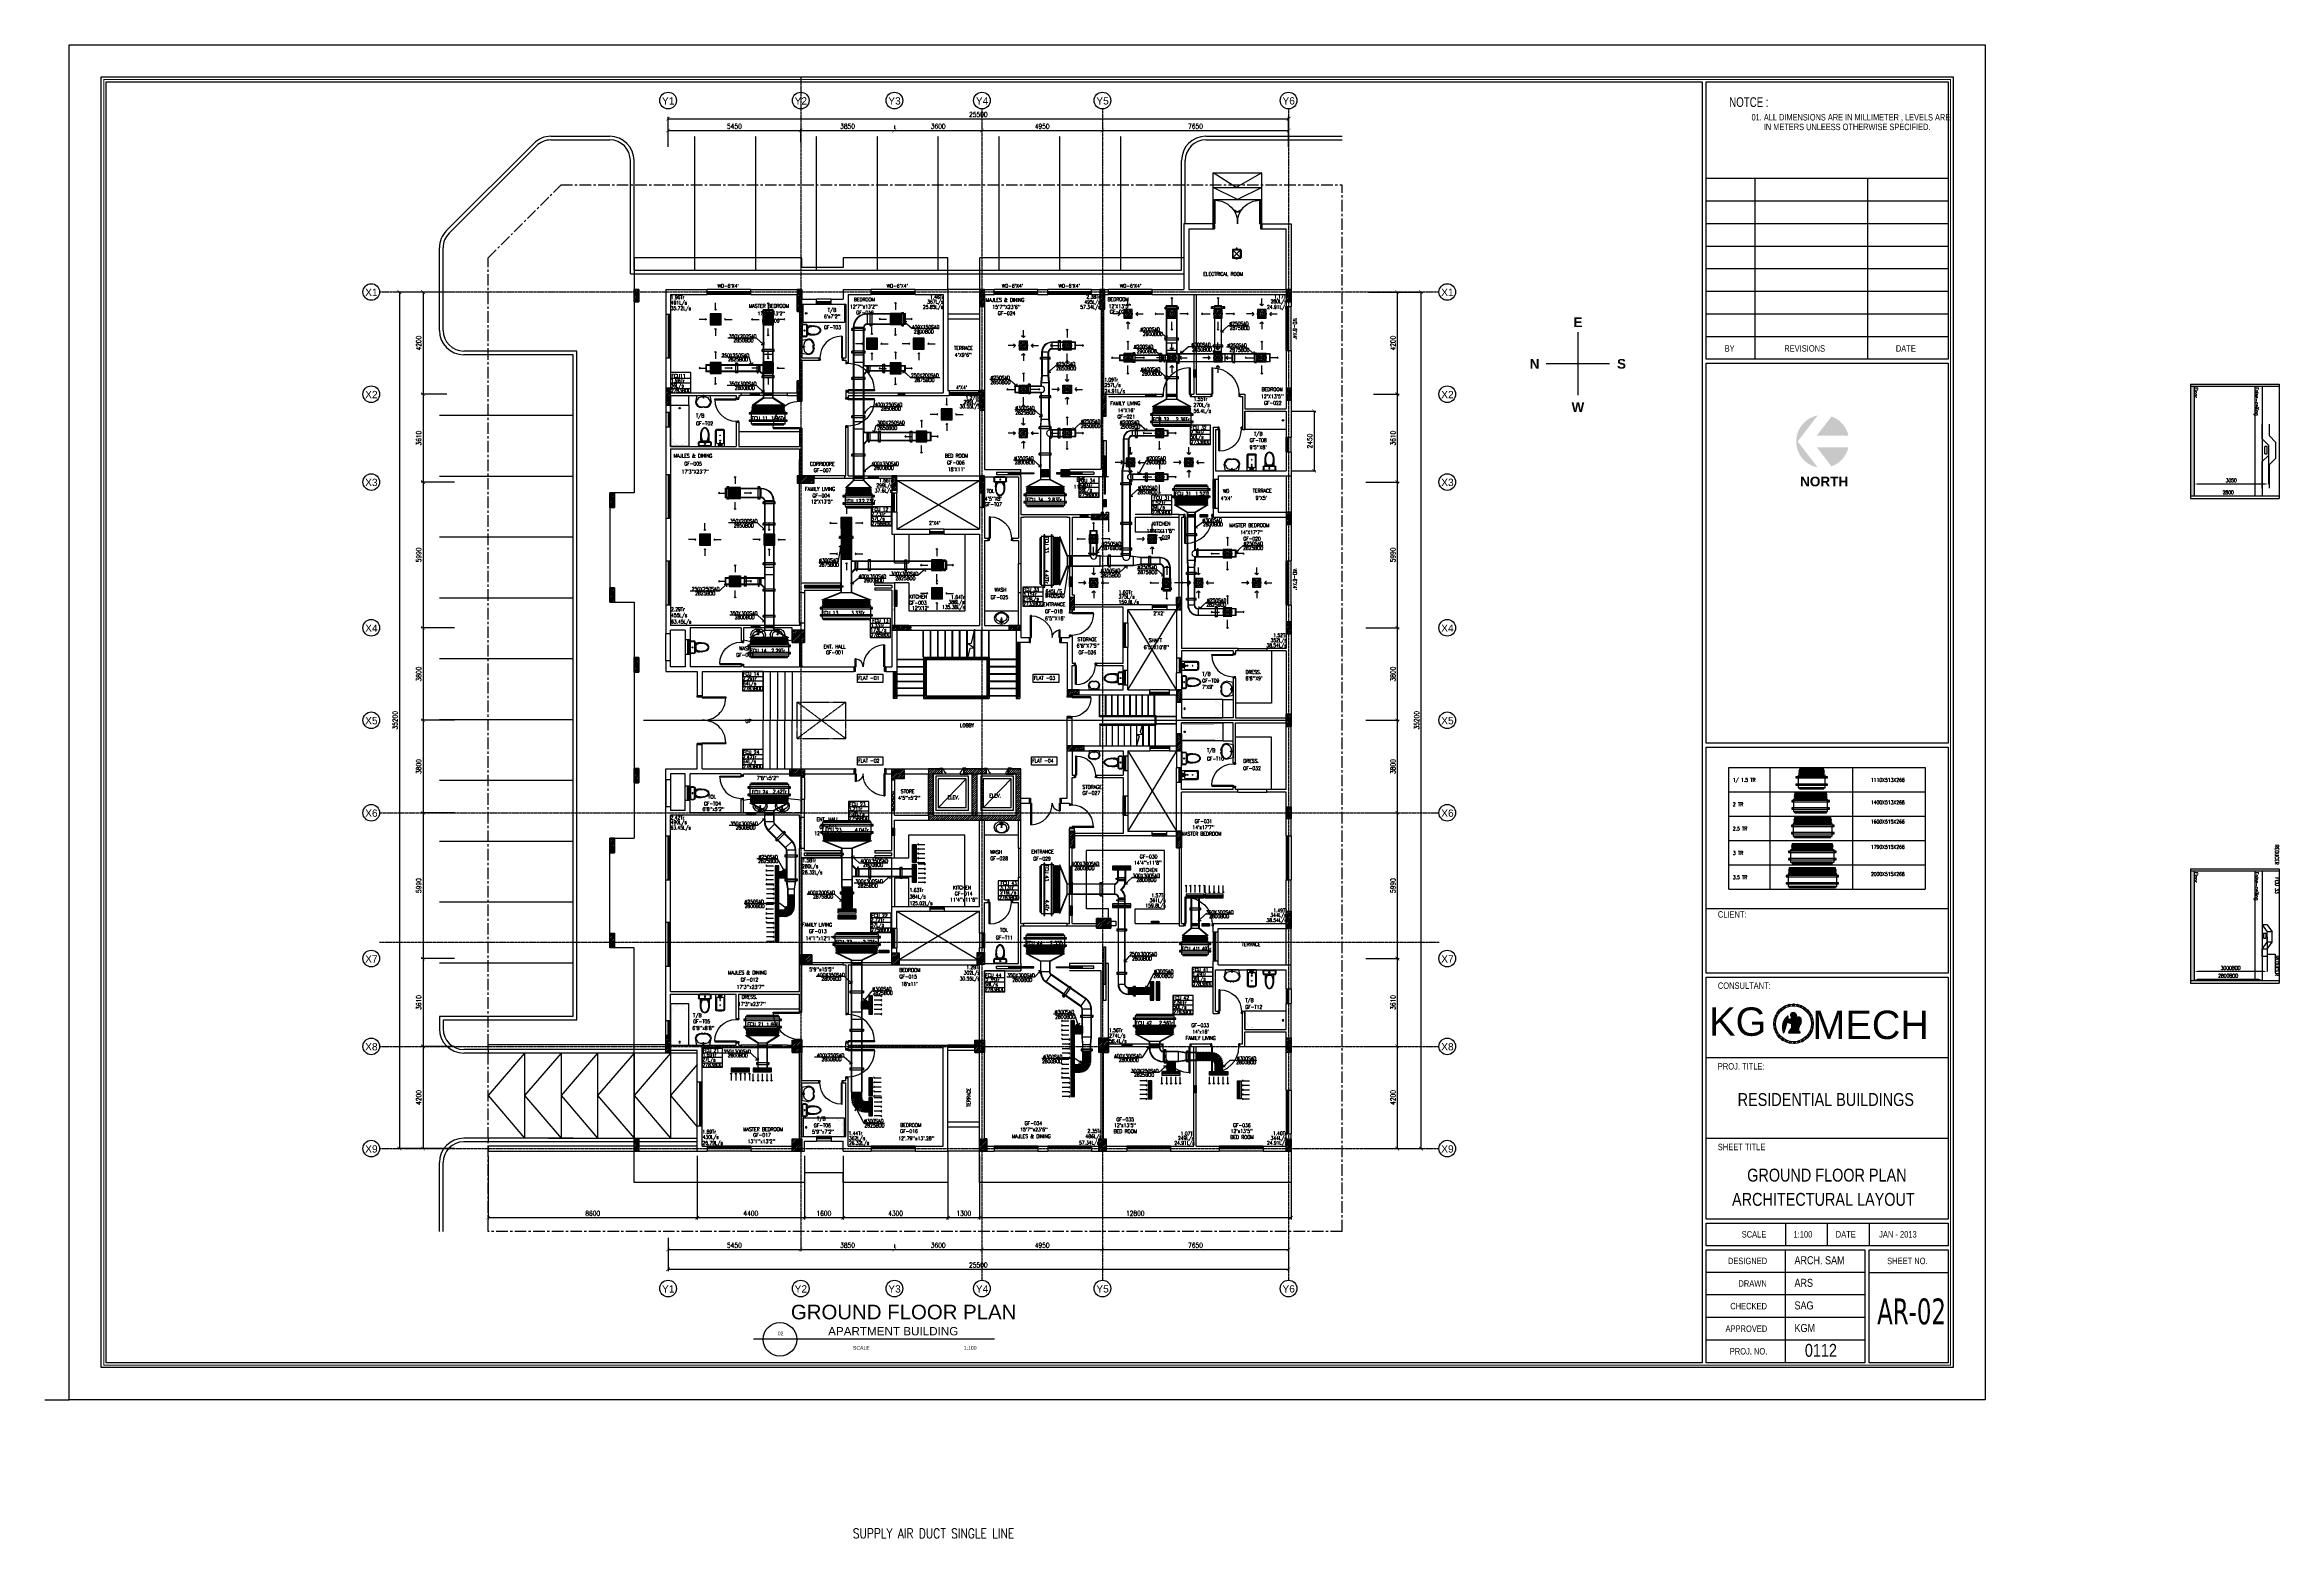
# Model space of a CAD drawing. Header units: millimetres. Extents: x 0 to 91840, y -5689 to 55688.
import ezdxf
from ezdxf.enums import TextEntityAlignment as Align

# ---------------------------------------------------------------- set-up
doc = ezdxf.new("R2010")
doc.units = ezdxf.units.MM
for name, pattern in [('CENTER', [50.8, 31.75, -6.35, 6.35, -6.35]), ('DASHED', [19.05, 12.7, -6.35]), ('DASHED2', [9.525, 6.35, -3.175]), ('HIDDEN', [9.525, 6.35, -3.175])]:
    doc.linetypes.add(name, pattern=pattern)
for name, color, linetype in [('A-ANNO-DIMS', 1, 'Continuous'), ('A-ANNO-SYMB', 33, 'Continuous'), ('A-ANNO-TEXT', 8, 'Continuous'), ('A-AREA', 8, 'CENTER'), ('A-CAR', 8, 'Continuous'), ('A-DOOR', 4, 'Continuous'), ('A-FLOR-OVHD', 4, 'DASHED2'), ('A-FLOR-PFIX', 8, 'Continuous'), ('A-FLOR-SPCL', 8, 'Continuous'), ('A-FLOR-STRS', 8, 'Continuous'), ('A-GLAZ', 5, 'Continuous'), ('A-GRID', 253, 'CENTER'), ('A-WALL-FULL', 8, 'Continuous'), ('AC- VD', 5, 'Continuous'), ('AC-FAD', 6, 'Continuous'), ('AC-FD', 1, 'Continuous'), ('AC-HLTEXT', 100, 'Continuous'), ('AC-SAD', 3, 'Continuous'), ('AC-SAD TEXT', 3, 'Continuous'), ('AC-WALL OPENING', 1, 'Continuous'), ('DAIMENTION', 32, 'Continuous'), ('FC', 1, 'Continuous'), ('FCU-AC', 160, 'Continuous'), ('HATCH', 251, 'Continuous'), ('L-WALK', 8, 'Continuous'), ('L1-E014-C22-VAC (08-08-2010)$0$ETA-AC-DAMPER', 4, 'Continuous'), ('LINE', 1, 'Continuous'), ('LOGO LINE', 7, 'Continuous'), ('LOGO1LINE', 7, 'Continuous'), ('LOGOHATCH02', 8, 'Continuous'), ('M-HANGER', 30, 'Continuous'), ('RAD RIGHT', 1, 'Continuous'), ('RCD RIGHT', 1, 'Continuous'), ('RET', 1, 'Continuous'), ('RETURN GRILL RIGHT', 1, 'Continuous'), ('S-COL- HACT.', 9, 'Continuous'), ('S-COL.', 8, 'Continuous'), ('SAD RIGHT', 3, 'Continuous'), ('SCD  RIGHT', 3, 'Continuous'), ('sduct', 5, 'Continuous'), ('SUPPLY GRILL RIGHT', 3, 'Continuous'), ('SUPPORT', 30, 'Continuous'), ('TEXT', 4, 'Continuous'), ('TEXTO', 140, 'Continuous')]:
    doc.layers.add(name, color=color, linetype=linetype)
doc.layers.add('INSULATION', color=1, linetype='Continuous', lineweight=5)
doc.styles.add('ISTILO', font='sanss___.ttf', dxfattribs={"width": 0.8, "height": 400})
doc.styles.add('MKL', font='swisse.ttf')
doc.styles.add('ROMANS', font='romans.shx', dxfattribs={"width": 0.8})
doc.styles.add('SANSSERIF', font='sas_____.pfb')
doc.styles.add('SANSSERIFBOLD', font='sasb____.pfb')
doc.styles.add('SIMPLEX', font='simplex.shx', dxfattribs={"width": 0.8})
doc.styles.add('STYLUS BT', font='stylu.ttf', dxfattribs={"width": 0.5})
doc.styles.add('TAHOMA', font='tahoma.ttf', dxfattribs={"width": 0.7})
doc.dimstyles.new('100 of DIM2', dxfattribs={"dimscale": 0, "dimtxt": 200, "dimasz": 150, "dimexe": 75, "dimexo": 200, "dimgap": 75, "dimtad": 1, "dimdec": 0, "dimrnd": 5, "dimzin": 0, "dimdsep": 46, "dimtxsty": 'ROMANS', "dimblk": 'ARCHTICK', "dimcen": 100, "dimclrd": 94, "dimclre": 94, "dimclrt": 2, "dimadec": 0, "dimazin": 0, "dimtfac": 1, "dimtdec": 0, "dimtofl": 0, "dimtmove": 2, "dimatfit": 3, "dimldrblk": 'OPEN90', "dimfxl": 75, "dimtolj": 1, "dimtzin": 0, "dimarcsym": 0})
doc.dimstyles.new('ISO-25', dxfattribs={"dimtxt": 150, "dimasz": 150, "dimexe": 1.25, "dimexo": 0.625, "dimgap": 75, "dimtad": 1, "dimdec": 1, "dimtxsty": 'SIMPLEX', "dimcen": 2.5, "dimadec": 0, "dimazin": 0, "dimtfac": 1, "dimtdec": 1, "dimtmove": 0, "dimatfit": 3, "dimfxl": 1, "dimarcsym": 0})
pattern_1 = [(45, (1147577.044, 409937.22), (-44.1941738, 44.1941738), [])]
pattern_2 = [(45, (1147577.044, 409937.22), (-35.355339, 35.355339), [])]
pattern_3 = [(45, (268117.05, 9500.453), (-35.355339, 35.355339), [])]

# ---------------------------------------------------------------- blocks, each defined once
blk = doc.blocks.new('D-120-R1')
for p, q in [((-80, 1180), (-40, 1180)), ((-80, 1180), (-80, 100)), ((-40, 1180), (-40, 55)), ((-1200, 100), (-1160, 100)), ((-1200, 100), (-1200, 0)), ((-1160, 100), (-1160, 55)), ((-1160, 55), (-1150, 55)), ((-1150, 55), (-1150, 0)), ((-80, 100), (0, 100)), ((-50, 55), (-40, 55)), ((-50, 55), (-50, 0)), ((-50, 0), (0, 0)), ((0, 100), (0, 0)), ((-1200, 0), (-1150, 0))]:
    blk.add_line(p, q)
at = {"linetype": 'Continuous'}
blk.add_arc((-80, 100), 1080, 90, 180, dxfattribs=at)
blk = doc.blocks.new('W-180')
for p, q in [((1800, 100), (0, 100)), ((1800, 0), (0, 0)), ((40, 0), (40, 100)), ((1760, 100), (1760, 0))]:
    blk.add_line(p, q)
at = {"linetype": 'Continuous'}
for p, q in [((1760, 53), (40, 53)), ((1760, 47), (40, 47))]:
    blk.add_line(p, q, dxfattribs=at)
blk = doc.blocks.new('D-200-DOUBLE')
for p, q in [((40, 200), (40, 1170)), ((40, 1170), (80, 1170)), ((80, 200), (80, 1170)), ((1920, 200), (1920, 1170)), ((1920, 1170), (1960, 1170)), ((1960, 200), (1960, 1170)), ((80, 200), (0, 200)), ((0, 200), (0, 0)), ((50, 0), (0, 0)), ((40, 200), (40, 148)), ((40, 148), (50, 148)), ((50, 148), (50, 0)), ((1920, 200), (1960, 200)), ((1950, 148), (1950, 0)), ((1960, 148), (1950, 148)), ((2000, 0), (1950, 0)), ((2000, 200), (1960, 200)), ((1960, 200), (1960, 148)), ((2000, 200), (2000, 0))]:
    blk.add_line(p, q)
at = {"linetype": 'Continuous'}
for centre, start, end in [((73, 242), 357.43139, 89.5378), ((1927, 242), 90.4622, 182.56861)]:
    blk.add_arc(centre, 928, start, end, dxfattribs=at)
blk = doc.blocks.new('D-100-R1')
for p, q in [((-80, 980), (-80, 100)), ((-80, 980), (-40, 980)), ((-40, 980), (-40, 55)), ((-1000, 100), (-1000, 0)), ((-1000, 100), (-960, 100)), ((-960, 100), (-960, 55)), ((-960, 55), (-950, 55)), ((-950, 55), (-950, 0)), ((-80, 100), (0, 100)), ((-50, 55), (-50, 0)), ((-50, 55), (-40, 55)), ((-50, 0), (0, 0)), ((0, 100), (0, 0)), ((-1000, 0), (-950, 0))]:
    blk.add_line(p, q)
at = {"linetype": 'Continuous'}
blk.add_arc((-80, 100), 880, 90, 180, dxfattribs=at)
blk = doc.blocks.new('WC-1')
for p, q in [((-210, 0), (210, 0)), ((-260, -160), (-260, -50)), ((-235, -160), (-235, -50)), ((-210, -25), (210, -25)), ((210, -185), (-210, -185)), ((210, -210), (-210, -210)), ((91, -223), (-91, -223)), ((86, -235), (-86, -235)), ((235, -50), (235, -160)), ((260, -50), (260, -160))]:
    blk.add_line(p, q)
for radius in [22.1, 17.1]:
    blk.add_circle((-6, -107), radius)
for centre, radius, start, end in [((-210, -50), 50, 90, 180), ((-210, -160), 50, 180, 270), ((-210, -50), 25, 90, 180), ((-210, -160), 25, 180, 270), ((722, -383), 904, 168.95288, 184.06317), ((352, -470), 532, 177.55413, 180), ((352, -470), 532, 180, 193.52342), ((352, -470), 520, 166.47658, 180), ((352, -470), 520, 180, 193.52342), ((178, -512), 353, 193.52342, 210.14139), ((352, -470), 507, 166.47658, 180), ((352, -470), 507, 180, 193.52342), ((178, -428), 341, 149.85861, 166.47658), ((178, -512), 341, 193.52342, 210.14139), ((178, -428), 328, 149.85861, 166.47658), ((178, -512), 328, 193.52342, 210.14139), ((69, -575), 226, 210.14139, 234.49716), ((69, -365), 214, 138.41516, 149.85861), ((69, -575), 214, 210.14139, 234.49716), ((69, -365), 201, 139.99435, 149.85861), ((69, -575), 201, 210.14139, 234.49716), ((0, -672), 108, 234.49716, 270), ((0, -672), 95.9, 234.49716, 270), ((0, -672), 83.4, 234.49716, 270), ((0, -672), 83.4, 270, 305.50284), ((0, -672), 95.9, 270, 305.50284), ((0, -672), 108, 270, 305.50284), ((-69, -575), 201, 305.50284, 329.85861), ((-69, -575), 214, 305.50284, 329.85861), ((-69, -575), 226, 305.50284, 329.85861), ((-69, -365), 201, 30.14139, 40.00565), ((-69, -365), 214, 30.14139, 41.58484), ((-178, -428), 328, 13.52342, 30.14139), ((-178, -512), 328, 329.85861, 346.47658), ((-178, -428), 341, 13.52342, 30.14139), ((-178, -512), 341, 329.85861, 346.47658), ((-178, -512), 353, 329.85861, 346.47658), ((-352, -470), 507, 360, 13.52342), ((-352, -470), 507, 346.47658, 360), ((-352, -470), 520, 360, 13.52342), ((-352, -470), 520, 346.47658, 360), ((-352, -470), 532, 346.47658, 360), ((-352, -470), 532, 360, 2.44587), ((210, -50), 50, 360, 90), ((210, -50), 25, 360, 90), ((210, -160), 25, 270, 360), ((210, -160), 50, 270, 360)]:
    blk.add_arc(centre, radius, start, end)
at = {"linetype": 'Continuous', "ltscale": 50}
blk.add_arc((-722, -383), 904, 355.93683, 11.04712, dxfattribs=at)
blk = doc.blocks.new('W-60')
for p, q in [((600, 100), (0, 100)), ((600, 0), (0, 0)), ((40, 0), (40, 100)), ((560, 100), (560, 0))]:
    blk.add_line(p, q)
at = {"linetype": 'Continuous'}
for p, q in [((560, 53), (40, 53)), ((560, 47), (40, 47))]:
    blk.add_line(p, q, dxfattribs=at)
blk = doc.blocks.new('BIDET-1')
for p, q in [((175, 0), (-175, 0)), ((-185, -10), (-185, -649)), ((-150, -155), (-150, -649)), ((-15, -125), (-120, -125)), ((-39, -59), (-69, -59)), ((-54, -44), (-54, -74)), ((-15, -54), (-15, -174)), ((12, -250), (-12, -250)), ((-9, -259), (9, -241)), ((-9, -241), (9, -259)), ((0, -238), (0, -262)), ((15, -54), (15, -174)), ((120, -125), (15, -125)), ((39, -59), (69, -59)), ((54, -44), (54, -74)), ((150, -155), (150, -649)), ((185, -10), (185, -649))]:
    blk.add_line(p, q)
for centre, radius in [((-54, -59), 25), ((-54, -59), 20), ((-54, -59), 15.2), ((-54, -59), 10.2), ((0, -250), 17.5), ((0, -250), 12.5), ((0, -457), 12.5), ((0, -457), 10), ((54, -59), 20), ((54, -59), 15.2), ((54, -59), 10.2)]:
    blk.add_circle(centre, radius)
for centre, radius, start, end in [((-175, -10), 10, 90, 180), ((175, -10), 10, 0, 90), ((-140, -649), 45, 180, 265.20622), ((-120, -155), 30, 90, 180), ((-140, -649), 10, 180, 265.20622), ((0, 1020), 1720, 265.20622, 274.79378), ((0, 1020), 1685, 265.20622, 274.79378), ((0, -54), 20, 318.59038, 221.40962), ((0, -54), 15, 0, 180), ((0, -174), 15, 180, 0), ((120, -155), 30, 0, 90), ((140, -649), 10, 274.79378, 0), ((140, -649), 45, 274.79378, 0)]:
    blk.add_arc(centre, radius, start, end)
blk = doc.blocks.new('LAV-4')
for p, q in [((-266, 0), (-322, -283)), ((-266, 0), (268, 0)), ((268, 0), (324, -280)), ((-48, -500), (-75, -500)), ((75, -500), (50, -500))]:
    blk.add_line(p, q)
for points in [[(-25, 0), (-25, -18), (25, -18), (25, 0)], [(-9, -20), (-9, -57), (8, -57), (8, -20)]]:
    blk.add_lwpolyline(points, close=True)
blk.add_circle((0, -91), 15.4)
for centre, radius, start, end in [((-75, -250), 250, 187.67842, 270), ((74, -366), 375, 135.33332, 167.14321), ((-75, -250), 220, 188.58141, 289.95234), ((0, -539), 477, 66.12608, 113.87396), ((1, -527), 55.9, 28.78265, 151.21735), ((75, -250), 220, 250.0878, 350.85148), ((50, -499), 0, 238.18833, 0), ((75, -250), 250, 270, 353.01209), ((-74, -366), 375, 12.51988, 44.66672)]:
    blk.add_arc(centre, radius, start, end)
blk = doc.blocks.new('BT-2')
blk.add_lwpolyline([(0, 750), (1700, 750), (1700, 0), (0, 0)], close=True)
at = {"const_width": 2}
blk.add_lwpolyline([(60, 690), (1340, 690, -0.414214), (1640, 390), (1640, 360, -0.414214), (1340, 60), (60, 60)], format="xyb", close=True, dxfattribs=at)
blk.add_circle((125, 375), 31.9)
blk = doc.blocks.new('W-80')
for p, q in [((800, 100), (0, 100)), ((800, 0), (0, 0)), ((40, 0), (40, 100)), ((760, 100), (760, 0))]:
    blk.add_line(p, q)
at = {"linetype": 'Continuous'}
for p, q in [((760, 53), (40, 53)), ((760, 47), (40, 47))]:
    blk.add_line(p, q, dxfattribs=at)
blk = doc.blocks.new('D-130-R')
for p, q in [((1220, 200), (1220, 1100)), ((1220, 1100), (1260, 1100)), ((1260, 200), (1260, 1100)), ((0, 0), (0, 200)), ((80, 200), (0, 200)), ((50, 0), (0, 0)), ((80, 520), (40, 520)), ((40, 200), (40, 520)), ((40, 150), (40, 200)), ((50, 150), (40, 150)), ((50, 0), (50, 150)), ((80, 200), (80, 520)), ((1300, 200), (1220, 200)), ((1260, 150), (1250, 150)), ((1250, 0), (1250, 150)), ((1300, 0), (1250, 0)), ((1260, 150), (1260, 200)), ((1300, 0), (1300, 200))]:
    blk.add_line(p, q)
for centre, radius, start, end in [((1260, 200), 900, 92.54732, 180), ((40, 200), 320, 0, 82.81924)]:
    blk.add_arc(centre, radius, start, end)
blk = doc.blocks.new('W-120')
for p, q in [((1200, 100), (0, 100)), ((1200, 0), (0, 0)), ((40, 0), (40, 100)), ((1160, 100), (1160, 0))]:
    blk.add_line(p, q)
at = {"linetype": 'Continuous'}
for p, q in [((1160, 53), (40, 53)), ((1160, 47), (40, 47))]:
    blk.add_line(p, q, dxfattribs=at)
blk = doc.blocks.new('D-90-R1')
for p, q in [((-900, 100), (-860, 100)), ((-900, 100), (-900, 0)), ((-860, 100), (-860, 55)), ((-860, 55), (-850, 55)), ((-850, 55), (-850, 0)), ((-80, 880), (-40, 880)), ((-80, 880), (-80, 100)), ((-80, 100), (0, 100)), ((-50, 55), (-40, 55)), ((-50, 55), (-50, 0)), ((-50, 0), (0, 0)), ((-40, 880), (-40, 55)), ((0, 100), (0, 0)), ((-900, 0), (-850, 0))]:
    blk.add_line(p, q)
at = {"linetype": 'Continuous'}
blk.add_arc((-80, 100), 780, 90, 180, dxfattribs=at)
blk = doc.blocks.new('W-100')
for p, q in [((1000, 100), (0, 100)), ((1000, 0), (0, 0)), ((40, 0), (40, 100)), ((960, 100), (960, 0))]:
    blk.add_line(p, q)
at = {"linetype": 'Continuous'}
for p, q in [((960, 53), (40, 53)), ((960, 47), (40, 47))]:
    blk.add_line(p, q, dxfattribs=at)
blk = doc.blocks.new('D-90-R')
for p, q in [((-80, 980), (-40, 980)), ((-80, 980), (-80, 200)), ((-40, 980), (-40, 155)), ((-900, 200), (-860, 200)), ((-900, 200), (-900, 0)), ((-860, 200), (-860, 155)), ((-860, 155), (-850, 155)), ((-850, 155), (-850, 0)), ((-80, 200), (0, 200)), ((-50, 155), (-40, 155)), ((-50, 155), (-50, 0)), ((-50, 0), (0, 0)), ((0, 200), (0, 0)), ((-900, 0), (-850, 0))]:
    blk.add_line(p, q)
at = {"linetype": 'Continuous'}
blk.add_arc((-80, 200), 780, 90, 180, dxfattribs=at)
blk = doc.blocks.new('LAV-2')
for p, q in [((-102, 330), (-23, 330)), ((-21, 393), (-55, 399)), ((-21, 369), (-55, 363)), ((-24, 385), (-49, 381)), ((-24, 377), (-49, 381)), ((-25, 381), (-13, 258)), ((-19, 381), (17, 381)), ((-1, 363), (-1, 399)), ((23, 381), (11, 257)), ((53, 399), (20, 393)), ((53, 363), (20, 369)), ((21, 329), (101, 329)), ((47, 381), (23, 385)), ((47, 381), (23, 376))]:
    blk.add_line(p, q)
for centre, radius in [((-1, 381), 24), ((-1, 381), 18), ((-1, 209), 18), ((-1, 209), 13.2)]:
    blk.add_circle(centre, radius)
blk.add_arc((-1, 257), 12, 179.80529, 359.80529)
for centre, major_axis, ratio in [((-1, 202), (-300, 1), 0.8), ((53, 381), (0.1, 18), 0.333333)]:
    blk.add_ellipse(centre, major_axis=major_axis, ratio=ratio)
blk.add_ellipse((-1, 166), major_axis=(-228, 1), ratio=0.8, start_param=5.174, end_param=10.533963)
at = {"extrusion": (0, 0, -1)}
blk.add_ellipse((-55, 381), major_axis=(0.1, 18), ratio=0.333333, dxfattribs=at)
for points, knots in [([(-55, 365), (-55, 366), (-55, 366), (-55, 366), (-55, 366), (-56, 367), (-56, 368), (-57, 370), (-57, 371), (-58, 374), (-58, 375), (-58, 379), (-58, 381), (-58, 386), (-58, 388), (-57, 392), (-57, 393), (-56, 394), (-56, 395), (-55, 396), (-55, 396), (-55, 396), (-55, 397), (-55, 397)], [3.378318, 3.378318, 3.378318, 3.378318, 3.519844, 3.519844, 3.66137, 3.66137, 3.925951, 3.925951, 4.190531, 4.190531, 4.455112, 4.455112, 4.86737, 4.86737, 5.279628, 5.279628, 5.565785, 5.565785, 5.785568, 5.785568, 5.957, 5.957, 6.04646, 6.04646, 6.04646, 6.04646]), ([(-55, 397), (-55, 397), (-54, 396), (-54, 396), (-54, 396), (-53, 395), (-53, 394), (-52, 392), (-52, 391), (-52, 388), (-51, 387), (-51, 383), (-51, 381), (-51, 376), (-52, 374), (-52, 370), (-53, 369), (-53, 368), (-54, 367), (-54, 366), (-54, 366), (-55, 366), (-55, 365), (-55, 365)], [0.236726, 0.236726, 0.236726, 0.236726, 0.378252, 0.378252, 0.519778, 0.519778, 0.784358, 0.784358, 1.048939, 1.048939, 1.313519, 1.313519, 1.725777, 1.725777, 2.138035, 2.138035, 2.424192, 2.424192, 2.643976, 2.643976, 2.815407, 2.815407, 2.904867, 2.904867, 2.904867, 2.904867]), ([(53, 396), (53, 396), (53, 396), (53, 396), (53, 395), (52, 394), (52, 394), (51, 392), (51, 390), (50, 388), (50, 386), (50, 383), (50, 380), (50, 376), (50, 373), (51, 370), (51, 369), (52, 367), (52, 367), (53, 366), (53, 365), (53, 365), (53, 365), (53, 365)], [0.236726, 0.236726, 0.236726, 0.236726, 0.378252, 0.378252, 0.519778, 0.519778, 0.784358, 0.784358, 1.048939, 1.048939, 1.313519, 1.313519, 1.725777, 1.725777, 2.138035, 2.138035, 2.424192, 2.424192, 2.643976, 2.643976, 2.815407, 2.815407, 2.904867, 2.904867, 2.904867, 2.904867]), ([(53, 365), (53, 365), (53, 365), (54, 366), (54, 366), (55, 367), (55, 368), (56, 370), (56, 371), (56, 373), (57, 375), (57, 379), (57, 381), (57, 386), (56, 388), (56, 391), (55, 392), (55, 394), (54, 395), (54, 396), (54, 396), (54, 396), (53, 396), (53, 396)], [3.378318, 3.378318, 3.378318, 3.378318, 3.519844, 3.519844, 3.66137, 3.66137, 3.925951, 3.925951, 4.190531, 4.190531, 4.455112, 4.455112, 4.86737, 4.86737, 5.279628, 5.279628, 5.565785, 5.565785, 5.785568, 5.785568, 5.957, 5.957, 6.04646, 6.04646, 6.04646, 6.04646])]:
    blk.add_open_spline(points, degree=3, knots=knots)
blk = doc.blocks.new('_ArchTick')
at = {"color": 0, "linetype": 'ByBlock', "const_width": 0.15}
blk.add_lwpolyline([(-0.5, -0.5), (0.5, 0.5)], dxfattribs=at)
blk = doc.blocks.new('*D181')
at = {"layer": 'A-ANNO-DIMS', "color": 94, "lineweight": -2, "ltscale": 3, "transparency": 16777216}
for p, q in [((34922, 52362), (34922, 52237)), ((38522, 52362), (38522, 52237)), ((34922, 52162), (38522, 52162))]:
    blk.add_line(p, q, dxfattribs=at)
at = {"layer": 'Defpoints', "color": 0, "ltscale": 3, "transparency": 16777216}
for p in [(34922, 52162), (38522, 52162), (38522, 52162)]:
    blk.add_point(p, dxfattribs=at)
at = {"layer": 'A-ANNO-DIMS', "color": 94, "lineweight": -2, "ltscale": 3, "transparency": 16777216, "xscale": 150, "yscale": 150, "zscale": 150, "rotation": 180}
blk.add_blockref('_ArchTick', (34922, 52162), dxfattribs=at)
at = {"layer": 'A-ANNO-DIMS', "color": 94, "lineweight": -2, "ltscale": 3, "transparency": 16777216, "xscale": 150, "yscale": 150, "zscale": 150}
blk.add_blockref('_ArchTick', (38522, 52162), dxfattribs=at)
at = {"layer": 'A-ANNO-DIMS', "color": 2, "ltscale": 3, "transparency": 16777216, "insert": (36722, 52337), "char_height": 200, "attachment_point": 5, "style": 'ROMANS'}
blk.add_mtext('\\A1;3600', dxfattribs=at)
blk = doc.blocks.new('_Open90')
at = {"color": 0, "linetype": 'ByBlock', "lineweight": -2}
for p, q in [((0, 0), (-1, 0)), ((-0.5, 0.5), (0, 0)), ((0, 0), (-0.5, -0.5))]:
    blk.add_line(p, q, dxfattribs=at)
blk = doc.blocks.new('*D182')
at = {"layer": 'A-ANNO-DIMS', "color": 94, "lineweight": -2, "ltscale": 3, "transparency": 16777216}
for p, q in [((43472, 52362), (43472, 52237)), ((51122, 52362), (51122, 52237)), ((43472, 52162), (51122, 52162))]:
    blk.add_line(p, q, dxfattribs=at)
at = {"layer": 'Defpoints', "color": 0, "ltscale": 3, "transparency": 16777216}
for p in [(43472, 52162), (51122, 52162), (51122, 52162)]:
    blk.add_point(p, dxfattribs=at)
at = {"layer": 'A-ANNO-DIMS', "color": 94, "lineweight": -2, "ltscale": 3, "transparency": 16777216, "xscale": 150, "yscale": 150, "zscale": 150, "rotation": 180}
blk.add_blockref('_ArchTick', (43472, 52162), dxfattribs=at)
at = {"layer": 'A-ANNO-DIMS', "color": 94, "lineweight": -2, "ltscale": 3, "transparency": 16777216, "xscale": 150, "yscale": 150, "zscale": 150}
blk.add_blockref('_ArchTick', (51122, 52162), dxfattribs=at)
at = {"layer": 'A-ANNO-DIMS', "color": 2, "ltscale": 3, "transparency": 16777216, "insert": (47297, 52337), "char_height": 200, "attachment_point": 5, "style": 'ROMANS'}
blk.add_mtext('\\A1;7650', dxfattribs=at)
blk = doc.blocks.new('*D183')
at = {"layer": 'A-ANNO-DIMS', "color": 94, "lineweight": -2, "ltscale": 3, "transparency": 16777216}
for p, q in [((25622, 51687), (25622, 52237)), ((25622, 52162), (31072, 52162)), ((31072, 51687), (31072, 52237))]:
    blk.add_line(p, q, dxfattribs=at)
at = {"layer": 'Defpoints', "color": 0, "ltscale": 3, "transparency": 16777216}
for p in [(25622, 51487), (31072, 52162), (31072, 51487)]:
    blk.add_point(p, dxfattribs=at)
at = {"layer": 'A-ANNO-DIMS', "color": 94, "lineweight": -2, "ltscale": 3, "transparency": 16777216, "xscale": 150, "yscale": 150, "zscale": 150, "rotation": 180}
blk.add_blockref('_ArchTick', (25622, 52162), dxfattribs=at)
at = {"layer": 'A-ANNO-DIMS', "color": 94, "lineweight": -2, "ltscale": 3, "transparency": 16777216, "xscale": 150, "yscale": 150, "zscale": 150}
blk.add_blockref('_ArchTick', (31072, 52162), dxfattribs=at)
at = {"layer": 'A-ANNO-DIMS', "color": 2, "ltscale": 3, "transparency": 16777216, "insert": (28347, 52337), "char_height": 200, "attachment_point": 5, "style": 'ROMANS'}
blk.add_mtext('\\A1;5450', dxfattribs=at)
blk = doc.blocks.new('*D154')
at = {"layer": 'A-ANNO-DIMS', "color": 94, "lineweight": -2, "ltscale": 3, "transparency": 16777216}
for p, q in [((34922, 52362), (34922, 52237)), ((31072, 51687), (31072, 52237)), ((31072, 52162), (34922, 52162))]:
    blk.add_line(p, q, dxfattribs=at)
at = {"layer": 'Defpoints', "color": 0, "ltscale": 3, "transparency": 16777216}
for p in [(31072, 51487), (34922, 52162), (34922, 52162)]:
    blk.add_point(p, dxfattribs=at)
at = {"layer": 'A-ANNO-DIMS', "color": 94, "lineweight": -2, "ltscale": 3, "transparency": 16777216, "xscale": 150, "yscale": 150, "zscale": 150, "rotation": 180}
blk.add_blockref('_ArchTick', (31072, 52162), dxfattribs=at)
at = {"layer": 'A-ANNO-DIMS', "color": 94, "lineweight": -2, "ltscale": 3, "transparency": 16777216, "xscale": 150, "yscale": 150, "zscale": 150}
blk.add_blockref('_ArchTick', (34922, 52162), dxfattribs=at)
at = {"layer": 'A-ANNO-DIMS', "color": 2, "ltscale": 3, "transparency": 16777216, "insert": (32997, 52337), "char_height": 200, "attachment_point": 5, "style": 'ROMANS'}
blk.add_mtext('\\A1;3850', dxfattribs=at)
blk = doc.blocks.new('*D155')
at = {"layer": 'A-ANNO-DIMS', "color": 94, "lineweight": -2, "ltscale": 3, "transparency": 16777216}
for p, q in [((38522, 52362), (38522, 52237)), ((43472, 52362), (43472, 52237)), ((38522, 52162), (43472, 52162))]:
    blk.add_line(p, q, dxfattribs=at)
at = {"layer": 'Defpoints', "color": 0, "ltscale": 3, "transparency": 16777216}
for p in [(38522, 52162), (43472, 52162), (43472, 52162)]:
    blk.add_point(p, dxfattribs=at)
at = {"layer": 'A-ANNO-DIMS', "color": 94, "lineweight": -2, "ltscale": 3, "transparency": 16777216, "xscale": 150, "yscale": 150, "zscale": 150, "rotation": 180}
blk.add_blockref('_ArchTick', (38522, 52162), dxfattribs=at)
at = {"layer": 'A-ANNO-DIMS', "color": 94, "lineweight": -2, "ltscale": 3, "transparency": 16777216, "xscale": 150, "yscale": 150, "zscale": 150}
blk.add_blockref('_ArchTick', (43472, 52162), dxfattribs=at)
at = {"layer": 'A-ANNO-DIMS', "color": 2, "ltscale": 3, "transparency": 16777216, "insert": (40997, 52337), "char_height": 200, "attachment_point": 5, "style": 'ROMANS'}
blk.add_mtext('\\A1;4950', dxfattribs=at)
blk = doc.blocks.new('*D156')
at = {"layer": 'A-ANNO-DIMS', "color": 94, "lineweight": -2, "ltscale": 3, "transparency": 16777216}
for p, q in [((25622, 51492), (25622, 52718)), ((25622, 52643), (51122, 52643)), ((51122, 51492), (51122, 52718))]:
    blk.add_line(p, q, dxfattribs=at)
at = {"layer": 'Defpoints', "color": 0, "ltscale": 3, "transparency": 16777216}
for p in [(51122, 52643), (25622, 51292), (51122, 51292)]:
    blk.add_point(p, dxfattribs=at)
at = {"layer": 'A-ANNO-DIMS', "color": 94, "lineweight": -2, "ltscale": 3, "transparency": 16777216, "xscale": 150, "yscale": 150, "zscale": 150, "rotation": 180}
blk.add_blockref('_ArchTick', (25622, 52643), dxfattribs=at)
at = {"layer": 'A-ANNO-DIMS', "color": 94, "lineweight": -2, "ltscale": 3, "transparency": 16777216, "xscale": 150, "yscale": 150, "zscale": 150}
blk.add_blockref('_ArchTick', (51122, 52643), dxfattribs=at)
at = {"layer": 'A-ANNO-DIMS', "color": 2, "ltscale": 3, "transparency": 16777216, "insert": (38372, 52818), "char_height": 200, "attachment_point": 5, "style": 'ROMANS'}
blk.add_mtext('\\A1;25500', dxfattribs=at)
blk = doc.blocks.new('*D157')
at = {"layer": 'A-ANNO-DIMS', "color": 94, "lineweight": -2, "ltscale": 3, "transparency": 16777216}
for p, q in [((54405, 45525), (56635, 45525)), ((56560, 45525), (56560, 10325)), ((54405, 10325), (56635, 10325))]:
    blk.add_line(p, q, dxfattribs=at)
at = {"layer": 'Defpoints', "color": 0, "ltscale": 3, "transparency": 16777216}
for p in [(54205, 45525), (54205, 10325), (56560, 10325)]:
    blk.add_point(p, dxfattribs=at)
at = {"layer": 'A-ANNO-DIMS', "color": 94, "lineweight": -2, "ltscale": 3, "transparency": 16777216, "xscale": 150, "yscale": 150, "zscale": 150}
for p, rotation in [((56560, 45525), 90), ((56560, 10325), 270)]:
    blk.add_blockref('_ArchTick', p, dxfattribs=dict(at, rotation=rotation))
at = {"layer": 'A-ANNO-DIMS', "color": 2, "ltscale": 3, "transparency": 16777216, "insert": (56385, 27925), "char_height": 200, "attachment_point": 5, "rotation": 90, "style": 'ROMANS'}
blk.add_mtext('\\A1;35200', dxfattribs=at)
blk = doc.blocks.new('*D158')
at = {"layer": 'A-ANNO-DIMS', "color": 94, "lineweight": -2, "ltscale": 3, "transparency": 16777216}
for p, q in [((54610, 45525), (55663, 45525)), ((55588, 45525), (55588, 41325)), ((54610, 41325), (55663, 41325))]:
    blk.add_line(p, q, dxfattribs=at)
at = {"layer": 'Defpoints', "color": 0, "ltscale": 3, "transparency": 16777216}
for p in [(54410, 45525), (54410, 41325), (55588, 41325)]:
    blk.add_point(p, dxfattribs=at)
at = {"layer": 'A-ANNO-DIMS', "color": 94, "lineweight": -2, "ltscale": 3, "transparency": 16777216, "xscale": 150, "yscale": 150, "zscale": 150}
for p, rotation in [((55588, 45525), 90), ((55588, 41325), 270)]:
    blk.add_blockref('_ArchTick', p, dxfattribs=dict(at, rotation=rotation))
at = {"layer": 'A-ANNO-DIMS', "color": 2, "ltscale": 3, "transparency": 16777216, "insert": (55413, 43425), "char_height": 200, "attachment_point": 5, "rotation": 90, "style": 'ROMANS'}
blk.add_mtext('\\A1;4200', dxfattribs=at)
blk = doc.blocks.new('*D159')
at = {"layer": 'A-ANNO-DIMS', "color": 94, "lineweight": -2, "ltscale": 3, "transparency": 16777216}
for p, q in [((54610, 41325), (55663, 41325)), ((55588, 41325), (55588, 37715)), ((54296, 37715), (55663, 37715))]:
    blk.add_line(p, q, dxfattribs=at)
at = {"layer": 'Defpoints', "color": 0, "ltscale": 3, "transparency": 16777216}
for p in [(54410, 41325), (54096, 37715), (55588, 37715)]:
    blk.add_point(p, dxfattribs=at)
at = {"layer": 'A-ANNO-DIMS', "color": 94, "lineweight": -2, "ltscale": 3, "transparency": 16777216, "xscale": 150, "yscale": 150, "zscale": 150}
for p, rotation in [((55588, 41325), 90), ((55588, 37715), 270)]:
    blk.add_blockref('_ArchTick', p, dxfattribs=dict(at, rotation=rotation))
at = {"layer": 'A-ANNO-DIMS', "color": 2, "ltscale": 3, "transparency": 16777216, "insert": (55413, 39520), "char_height": 200, "attachment_point": 5, "rotation": 90, "style": 'ROMANS'}
blk.add_mtext('\\A1;3610', dxfattribs=at)
blk = doc.blocks.new('*D160')
at = {"layer": 'A-ANNO-DIMS', "color": 94, "lineweight": -2, "ltscale": 3, "transparency": 16777216}
for p, q in [((54296, 37715), (55663, 37715)), ((55588, 37715), (55588, 31725)), ((54296, 31725), (55663, 31725))]:
    blk.add_line(p, q, dxfattribs=at)
at = {"layer": 'Defpoints', "color": 0, "ltscale": 3, "transparency": 16777216}
for p in [(54096, 37715), (54096, 31725), (55588, 31725)]:
    blk.add_point(p, dxfattribs=at)
at = {"layer": 'A-ANNO-DIMS', "color": 94, "lineweight": -2, "ltscale": 3, "transparency": 16777216, "xscale": 150, "yscale": 150, "zscale": 150}
for p, rotation in [((55588, 37715), 90), ((55588, 31725), 270)]:
    blk.add_blockref('_ArchTick', p, dxfattribs=dict(at, rotation=rotation))
at = {"layer": 'A-ANNO-DIMS', "color": 2, "ltscale": 3, "transparency": 16777216, "insert": (55413, 34720), "char_height": 200, "attachment_point": 5, "rotation": 90, "style": 'ROMANS'}
blk.add_mtext('\\A1;5990', dxfattribs=at)
blk = doc.blocks.new('*D161')
at = {"layer": 'A-ANNO-DIMS', "color": 94, "lineweight": -2, "ltscale": 3, "transparency": 16777216}
for p, q in [((54296, 31725), (55663, 31725)), ((55588, 31725), (55588, 27925)), ((54296, 27925), (55663, 27925))]:
    blk.add_line(p, q, dxfattribs=at)
at = {"layer": 'Defpoints', "color": 0, "ltscale": 3, "transparency": 16777216}
for p in [(54096, 31725), (54096, 27925), (55588, 27925)]:
    blk.add_point(p, dxfattribs=at)
at = {"layer": 'A-ANNO-DIMS', "color": 94, "lineweight": -2, "ltscale": 3, "transparency": 16777216, "xscale": 150, "yscale": 150, "zscale": 150}
for p, rotation in [((55588, 31725), 90), ((55588, 27925), 270)]:
    blk.add_blockref('_ArchTick', p, dxfattribs=dict(at, rotation=rotation))
at = {"layer": 'A-ANNO-DIMS', "color": 2, "ltscale": 3, "transparency": 16777216, "insert": (55413, 29825), "char_height": 200, "attachment_point": 5, "rotation": 90, "style": 'ROMANS'}
blk.add_mtext('\\A1;3800', dxfattribs=at)
blk = doc.blocks.new('*D162')
at = {"layer": 'A-ANNO-DIMS', "color": 94, "lineweight": -2, "ltscale": 3, "transparency": 16777216}
for p, q in [((54296, 27925), (55663, 27925)), ((55588, 27925), (55588, 24125)), ((54296, 24125), (55663, 24125))]:
    blk.add_line(p, q, dxfattribs=at)
at = {"layer": 'Defpoints', "color": 0, "ltscale": 3, "transparency": 16777216}
for p in [(54096, 27925), (54096, 24125), (55588, 24125)]:
    blk.add_point(p, dxfattribs=at)
at = {"layer": 'A-ANNO-DIMS', "color": 94, "lineweight": -2, "ltscale": 3, "transparency": 16777216, "xscale": 150, "yscale": 150, "zscale": 150}
for p, rotation in [((55588, 27925), 90), ((55588, 24125), 270)]:
    blk.add_blockref('_ArchTick', p, dxfattribs=dict(at, rotation=rotation))
at = {"layer": 'A-ANNO-DIMS', "color": 2, "ltscale": 3, "transparency": 16777216, "insert": (55413, 26025), "char_height": 200, "attachment_point": 5, "rotation": 90, "style": 'ROMANS'}
blk.add_mtext('\\A1;3800', dxfattribs=at)
blk = doc.blocks.new('*D163')
at = {"layer": 'A-ANNO-DIMS', "color": 94, "lineweight": -2, "ltscale": 3, "transparency": 16777216}
for p, q in [((54296, 24125), (55663, 24125)), ((55588, 24125), (55588, 18135)), ((54296, 18135), (55663, 18135))]:
    blk.add_line(p, q, dxfattribs=at)
at = {"layer": 'Defpoints', "color": 0, "ltscale": 3, "transparency": 16777216}
for p in [(54096, 24125), (54096, 18135), (55588, 18135)]:
    blk.add_point(p, dxfattribs=at)
at = {"layer": 'A-ANNO-DIMS', "color": 94, "lineweight": -2, "ltscale": 3, "transparency": 16777216, "xscale": 150, "yscale": 150, "zscale": 150}
for p, rotation in [((55588, 24125), 90), ((55588, 18135), 270)]:
    blk.add_blockref('_ArchTick', p, dxfattribs=dict(at, rotation=rotation))
at = {"layer": 'A-ANNO-DIMS', "color": 2, "ltscale": 3, "transparency": 16777216, "insert": (55413, 21130), "char_height": 200, "attachment_point": 5, "rotation": 90, "style": 'ROMANS'}
blk.add_mtext('\\A1;5990', dxfattribs=at)
blk = doc.blocks.new('*D164')
at = {"layer": 'A-ANNO-DIMS', "color": 94, "lineweight": -2, "ltscale": 3, "transparency": 16777216}
for p, q in [((54296, 18135), (55663, 18135)), ((55588, 18135), (55588, 14525)), ((54296, 14525), (55663, 14525))]:
    blk.add_line(p, q, dxfattribs=at)
at = {"layer": 'Defpoints', "color": 0, "ltscale": 3, "transparency": 16777216}
for p in [(54096, 18135), (54096, 14525), (55588, 14525)]:
    blk.add_point(p, dxfattribs=at)
at = {"layer": 'A-ANNO-DIMS', "color": 94, "lineweight": -2, "ltscale": 3, "transparency": 16777216, "xscale": 150, "yscale": 150, "zscale": 150}
for p, rotation in [((55588, 18135), 90), ((55588, 14525), 270)]:
    blk.add_blockref('_ArchTick', p, dxfattribs=dict(at, rotation=rotation))
at = {"layer": 'A-ANNO-DIMS', "color": 2, "ltscale": 3, "transparency": 16777216, "insert": (55413, 16330), "char_height": 200, "attachment_point": 5, "rotation": 90, "style": 'ROMANS'}
blk.add_mtext('\\A1;3610', dxfattribs=at)
blk = doc.blocks.new('*D165')
at = {"layer": 'A-ANNO-DIMS', "color": 94, "lineweight": -2, "ltscale": 3, "transparency": 16777216}
for p, q in [((54296, 14525), (55663, 14525)), ((55588, 14525), (55588, 10325)), ((54296, 10325), (55663, 10325))]:
    blk.add_line(p, q, dxfattribs=at)
at = {"layer": 'Defpoints', "color": 0, "ltscale": 3, "transparency": 16777216}
for p in [(54096, 14525), (54096, 10325), (55588, 10325)]:
    blk.add_point(p, dxfattribs=at)
at = {"layer": 'A-ANNO-DIMS', "color": 94, "lineweight": -2, "ltscale": 3, "transparency": 16777216, "xscale": 150, "yscale": 150, "zscale": 150}
for p, rotation in [((55588, 14525), 90), ((55588, 10325), 270)]:
    blk.add_blockref('_ArchTick', p, dxfattribs=dict(at, rotation=rotation))
at = {"layer": 'A-ANNO-DIMS', "color": 2, "ltscale": 3, "transparency": 16777216, "insert": (55413, 12425), "char_height": 200, "attachment_point": 5, "rotation": 90, "style": 'ROMANS'}
blk.add_mtext('\\A1;4200', dxfattribs=at)
blk = doc.blocks.new('*D166')
at = {"layer": 'A-ANNO-DIMS', "color": 94, "lineweight": -2, "ltscale": 3, "transparency": 16777216}
for p, q in [((16732, 45525), (14502, 45525)), ((14577, 45525), (14577, 10325)), ((16732, 10325), (14502, 10325))]:
    blk.add_line(p, q, dxfattribs=at)
at = {"layer": 'Defpoints', "color": 0, "ltscale": 3, "transparency": 16777216}
for p in [(16932, 45525), (14577, 10325), (16932, 10325)]:
    blk.add_point(p, dxfattribs=at)
at = {"layer": 'A-ANNO-DIMS', "color": 94, "lineweight": -2, "ltscale": 3, "transparency": 16777216, "xscale": 150, "yscale": 150, "zscale": 150}
for p, rotation in [((14577, 45525), 90), ((14577, 10325), 270)]:
    blk.add_blockref('_ArchTick', p, dxfattribs=dict(at, rotation=rotation))
at = {"layer": 'A-ANNO-DIMS', "color": 2, "ltscale": 3, "transparency": 16777216, "insert": (14402, 27925), "char_height": 200, "attachment_point": 5, "rotation": 90, "style": 'ROMANS'}
blk.add_mtext('\\A1;35200', dxfattribs=at)
blk = doc.blocks.new('*D167')
at = {"layer": 'A-ANNO-DIMS', "color": 94, "lineweight": -2, "ltscale": 3, "transparency": 16777216}
for p, q in [((16527, 45525), (15474, 45525)), ((15549, 45525), (15549, 41325)), ((16527, 41325), (15474, 41325))]:
    blk.add_line(p, q, dxfattribs=at)
at = {"layer": 'Defpoints', "color": 0, "ltscale": 3, "transparency": 16777216}
for p in [(16727, 45525), (15549, 41325), (16727, 41325)]:
    blk.add_point(p, dxfattribs=at)
at = {"layer": 'A-ANNO-DIMS', "color": 94, "lineweight": -2, "ltscale": 3, "transparency": 16777216, "xscale": 150, "yscale": 150, "zscale": 150}
for p, rotation in [((15549, 45525), 90), ((15549, 41325), 270)]:
    blk.add_blockref('_ArchTick', p, dxfattribs=dict(at, rotation=rotation))
at = {"layer": 'A-ANNO-DIMS', "color": 2, "ltscale": 3, "transparency": 16777216, "insert": (15374, 43425), "char_height": 200, "attachment_point": 5, "rotation": 90, "style": 'ROMANS'}
blk.add_mtext('\\A1;4200', dxfattribs=at)
blk = doc.blocks.new('*D168')
at = {"layer": 'A-ANNO-DIMS', "color": 94, "lineweight": -2, "ltscale": 3, "transparency": 16777216}
for p, q in [((16527, 41325), (15474, 41325)), ((15549, 41325), (15549, 37715)), ((16841, 37715), (15474, 37715))]:
    blk.add_line(p, q, dxfattribs=at)
at = {"layer": 'Defpoints', "color": 0, "ltscale": 3, "transparency": 16777216}
for p in [(16727, 41325), (15549, 37715), (17041, 37715)]:
    blk.add_point(p, dxfattribs=at)
at = {"layer": 'A-ANNO-DIMS', "color": 94, "lineweight": -2, "ltscale": 3, "transparency": 16777216, "xscale": 150, "yscale": 150, "zscale": 150}
for p, rotation in [((15549, 41325), 90), ((15549, 37715), 270)]:
    blk.add_blockref('_ArchTick', p, dxfattribs=dict(at, rotation=rotation))
at = {"layer": 'A-ANNO-DIMS', "color": 2, "ltscale": 3, "transparency": 16777216, "insert": (15374, 39520), "char_height": 200, "attachment_point": 5, "rotation": 90, "style": 'ROMANS'}
blk.add_mtext('\\A1;3610', dxfattribs=at)
blk = doc.blocks.new('*D169')
at = {"layer": 'A-ANNO-DIMS', "color": 94, "lineweight": -2, "ltscale": 3, "transparency": 16777216}
for p, q in [((16841, 37715), (15474, 37715)), ((15549, 37715), (15549, 31725)), ((16841, 31725), (15474, 31725))]:
    blk.add_line(p, q, dxfattribs=at)
at = {"layer": 'Defpoints', "color": 0, "ltscale": 3, "transparency": 16777216}
for p in [(17041, 37715), (15549, 31725), (17041, 31725)]:
    blk.add_point(p, dxfattribs=at)
at = {"layer": 'A-ANNO-DIMS', "color": 94, "lineweight": -2, "ltscale": 3, "transparency": 16777216, "xscale": 150, "yscale": 150, "zscale": 150}
for p, rotation in [((15549, 37715), 90), ((15549, 31725), 270)]:
    blk.add_blockref('_ArchTick', p, dxfattribs=dict(at, rotation=rotation))
at = {"layer": 'A-ANNO-DIMS', "color": 2, "ltscale": 3, "transparency": 16777216, "insert": (15374, 34720), "char_height": 200, "attachment_point": 5, "rotation": 90, "style": 'ROMANS'}
blk.add_mtext('\\A1;5990', dxfattribs=at)
blk = doc.blocks.new('*D170')
at = {"layer": 'A-ANNO-DIMS', "color": 94, "lineweight": -2, "ltscale": 3, "transparency": 16777216}
for p, q in [((16841, 31725), (15474, 31725)), ((15549, 31725), (15549, 27925)), ((16841, 27925), (15474, 27925))]:
    blk.add_line(p, q, dxfattribs=at)
at = {"layer": 'Defpoints', "color": 0, "ltscale": 3, "transparency": 16777216}
for p in [(17041, 31725), (15549, 27925), (17041, 27925)]:
    blk.add_point(p, dxfattribs=at)
at = {"layer": 'A-ANNO-DIMS', "color": 94, "lineweight": -2, "ltscale": 3, "transparency": 16777216, "xscale": 150, "yscale": 150, "zscale": 150}
for p, rotation in [((15549, 31725), 90), ((15549, 27925), 270)]:
    blk.add_blockref('_ArchTick', p, dxfattribs=dict(at, rotation=rotation))
at = {"layer": 'A-ANNO-DIMS', "color": 2, "ltscale": 3, "transparency": 16777216, "insert": (15374, 29825), "char_height": 200, "attachment_point": 5, "rotation": 90, "style": 'ROMANS'}
blk.add_mtext('\\A1;3800', dxfattribs=at)
blk = doc.blocks.new('*D171')
at = {"layer": 'A-ANNO-DIMS', "color": 94, "lineweight": -2, "ltscale": 3, "transparency": 16777216}
for p, q in [((16841, 27925), (15474, 27925)), ((15549, 27925), (15549, 24125)), ((16841, 24125), (15474, 24125))]:
    blk.add_line(p, q, dxfattribs=at)
at = {"layer": 'Defpoints', "color": 0, "ltscale": 3, "transparency": 16777216}
for p in [(17041, 27925), (15549, 24125), (17041, 24125)]:
    blk.add_point(p, dxfattribs=at)
at = {"layer": 'A-ANNO-DIMS', "color": 94, "lineweight": -2, "ltscale": 3, "transparency": 16777216, "xscale": 150, "yscale": 150, "zscale": 150}
for p, rotation in [((15549, 27925), 90), ((15549, 24125), 270)]:
    blk.add_blockref('_ArchTick', p, dxfattribs=dict(at, rotation=rotation))
at = {"layer": 'A-ANNO-DIMS', "color": 2, "ltscale": 3, "transparency": 16777216, "insert": (15374, 26025), "char_height": 200, "attachment_point": 5, "rotation": 90, "style": 'ROMANS'}
blk.add_mtext('\\A1;3800', dxfattribs=at)
blk = doc.blocks.new('*D172')
at = {"layer": 'A-ANNO-DIMS', "color": 94, "lineweight": -2, "ltscale": 3, "transparency": 16777216}
for p, q in [((16841, 24125), (15474, 24125)), ((15549, 24125), (15549, 18135)), ((16841, 18135), (15474, 18135))]:
    blk.add_line(p, q, dxfattribs=at)
at = {"layer": 'Defpoints', "color": 0, "ltscale": 3, "transparency": 16777216}
for p in [(17041, 24125), (15549, 18135), (17041, 18135)]:
    blk.add_point(p, dxfattribs=at)
at = {"layer": 'A-ANNO-DIMS', "color": 94, "lineweight": -2, "ltscale": 3, "transparency": 16777216, "xscale": 150, "yscale": 150, "zscale": 150}
for p, rotation in [((15549, 24125), 90), ((15549, 18135), 270)]:
    blk.add_blockref('_ArchTick', p, dxfattribs=dict(at, rotation=rotation))
at = {"layer": 'A-ANNO-DIMS', "color": 2, "ltscale": 3, "transparency": 16777216, "insert": (15374, 21130), "char_height": 200, "attachment_point": 5, "rotation": 90, "style": 'ROMANS'}
blk.add_mtext('\\A1;5990', dxfattribs=at)
blk = doc.blocks.new('*D173')
at = {"layer": 'A-ANNO-DIMS', "color": 94, "lineweight": -2, "ltscale": 3, "transparency": 16777216}
for p, q in [((16841, 18135), (15474, 18135)), ((15549, 18135), (15549, 14525)), ((16841, 14525), (15474, 14525))]:
    blk.add_line(p, q, dxfattribs=at)
at = {"layer": 'Defpoints', "color": 0, "ltscale": 3, "transparency": 16777216}
for p in [(17041, 18135), (15549, 14525), (17041, 14525)]:
    blk.add_point(p, dxfattribs=at)
at = {"layer": 'A-ANNO-DIMS', "color": 94, "lineweight": -2, "ltscale": 3, "transparency": 16777216, "xscale": 150, "yscale": 150, "zscale": 150}
for p, rotation in [((15549, 18135), 90), ((15549, 14525), 270)]:
    blk.add_blockref('_ArchTick', p, dxfattribs=dict(at, rotation=rotation))
at = {"layer": 'A-ANNO-DIMS', "color": 2, "ltscale": 3, "transparency": 16777216, "insert": (15374, 16330), "char_height": 200, "attachment_point": 5, "rotation": 90, "style": 'ROMANS'}
blk.add_mtext('\\A1;3610', dxfattribs=at)
blk = doc.blocks.new('*D174')
at = {"layer": 'A-ANNO-DIMS', "color": 94, "lineweight": -2, "ltscale": 3, "transparency": 16777216}
for p, q in [((16841, 14525), (15474, 14525)), ((15549, 14525), (15549, 10325)), ((16841, 10325), (15474, 10325))]:
    blk.add_line(p, q, dxfattribs=at)
at = {"layer": 'Defpoints', "color": 0, "ltscale": 3, "transparency": 16777216}
for p in [(17041, 14525), (15549, 10325), (17041, 10325)]:
    blk.add_point(p, dxfattribs=at)
at = {"layer": 'A-ANNO-DIMS', "color": 94, "lineweight": -2, "ltscale": 3, "transparency": 16777216, "xscale": 150, "yscale": 150, "zscale": 150}
for p, rotation in [((15549, 14525), 90), ((15549, 10325), 270)]:
    blk.add_blockref('_ArchTick', p, dxfattribs=dict(at, rotation=rotation))
at = {"layer": 'A-ANNO-DIMS', "color": 2, "ltscale": 3, "transparency": 16777216, "insert": (15374, 12425), "char_height": 200, "attachment_point": 5, "rotation": 90, "style": 'ROMANS'}
blk.add_mtext('\\A1;4200', dxfattribs=at)
blk = doc.blocks.new('*D175')
at = {"layer": 'A-ANNO-DIMS', "color": 94, "lineweight": -2, "ltscale": 3, "transparency": 16777216}
for p, q in [((25622, 6654), (25622, 6104)), ((31072, 6654), (31072, 6104)), ((25622, 6179), (31072, 6179))]:
    blk.add_line(p, q, dxfattribs=at)
at = {"layer": 'Defpoints', "color": 0, "ltscale": 3, "transparency": 16777216}
for p in [(25622, 6854), (31072, 6854), (31072, 6179)]:
    blk.add_point(p, dxfattribs=at)
at = {"layer": 'A-ANNO-DIMS', "color": 94, "lineweight": -2, "ltscale": 3, "transparency": 16777216, "xscale": 150, "yscale": 150, "zscale": 150, "rotation": 180}
blk.add_blockref('_ArchTick', (25622, 6179), dxfattribs=at)
at = {"layer": 'A-ANNO-DIMS', "color": 94, "lineweight": -2, "ltscale": 3, "transparency": 16777216, "xscale": 150, "yscale": 150, "zscale": 150}
blk.add_blockref('_ArchTick', (31072, 6179), dxfattribs=at)
at = {"layer": 'A-ANNO-DIMS', "color": 2, "ltscale": 3, "transparency": 16777216, "insert": (28347, 6354), "char_height": 200, "attachment_point": 5, "style": 'ROMANS'}
blk.add_mtext('\\A1;5450', dxfattribs=at)
blk = doc.blocks.new('*D176')
at = {"layer": 'A-ANNO-DIMS', "color": 94, "lineweight": -2, "ltscale": 3, "transparency": 16777216}
for p, q in [((31072, 6654), (31072, 6104)), ((31072, 6179), (34922, 6179)), ((34922, 6379), (34922, 6254))]:
    blk.add_line(p, q, dxfattribs=at)
at = {"layer": 'Defpoints', "color": 0, "ltscale": 3, "transparency": 16777216}
for p in [(31072, 6854), (34922, 6179), (34922, 6179)]:
    blk.add_point(p, dxfattribs=at)
at = {"layer": 'A-ANNO-DIMS', "color": 94, "lineweight": -2, "ltscale": 3, "transparency": 16777216, "xscale": 150, "yscale": 150, "zscale": 150, "rotation": 180}
blk.add_blockref('_ArchTick', (31072, 6179), dxfattribs=at)
at = {"layer": 'A-ANNO-DIMS', "color": 94, "lineweight": -2, "ltscale": 3, "transparency": 16777216, "xscale": 150, "yscale": 150, "zscale": 150}
blk.add_blockref('_ArchTick', (34922, 6179), dxfattribs=at)
at = {"layer": 'A-ANNO-DIMS', "color": 2, "ltscale": 3, "transparency": 16777216, "insert": (32997, 6354), "char_height": 200, "attachment_point": 5, "style": 'ROMANS'}
blk.add_mtext('\\A1;3850', dxfattribs=at)
blk = doc.blocks.new('*D177')
at = {"layer": 'A-ANNO-DIMS', "color": 94, "lineweight": -2, "ltscale": 3, "transparency": 16777216}
for p, q in [((34922, 6379), (34922, 6254)), ((34922, 6179), (38522, 6179)), ((38522, 6379), (38522, 6254))]:
    blk.add_line(p, q, dxfattribs=at)
at = {"layer": 'Defpoints', "color": 0, "ltscale": 3, "transparency": 16777216}
for p in [(34922, 6179), (38522, 6179), (38522, 6179)]:
    blk.add_point(p, dxfattribs=at)
at = {"layer": 'A-ANNO-DIMS', "color": 94, "lineweight": -2, "ltscale": 3, "transparency": 16777216, "xscale": 150, "yscale": 150, "zscale": 150, "rotation": 180}
blk.add_blockref('_ArchTick', (34922, 6179), dxfattribs=at)
at = {"layer": 'A-ANNO-DIMS', "color": 94, "lineweight": -2, "ltscale": 3, "transparency": 16777216, "xscale": 150, "yscale": 150, "zscale": 150}
blk.add_blockref('_ArchTick', (38522, 6179), dxfattribs=at)
at = {"layer": 'A-ANNO-DIMS', "color": 2, "ltscale": 3, "transparency": 16777216, "insert": (36722, 6354), "char_height": 200, "attachment_point": 5, "style": 'ROMANS'}
blk.add_mtext('\\A1;3600', dxfattribs=at)
blk = doc.blocks.new('*D178')
at = {"layer": 'A-ANNO-DIMS', "color": 94, "lineweight": -2, "ltscale": 3, "transparency": 16777216}
for p, q in [((38522, 6379), (38522, 6254)), ((38522, 6179), (43472, 6179)), ((43472, 6379), (43472, 6254))]:
    blk.add_line(p, q, dxfattribs=at)
at = {"layer": 'Defpoints', "color": 0, "ltscale": 3, "transparency": 16777216}
for p in [(38522, 6179), (43472, 6179), (43472, 6179)]:
    blk.add_point(p, dxfattribs=at)
at = {"layer": 'A-ANNO-DIMS', "color": 94, "lineweight": -2, "ltscale": 3, "transparency": 16777216, "xscale": 150, "yscale": 150, "zscale": 150, "rotation": 180}
blk.add_blockref('_ArchTick', (38522, 6179), dxfattribs=at)
at = {"layer": 'A-ANNO-DIMS', "color": 94, "lineweight": -2, "ltscale": 3, "transparency": 16777216, "xscale": 150, "yscale": 150, "zscale": 150}
blk.add_blockref('_ArchTick', (43472, 6179), dxfattribs=at)
at = {"layer": 'A-ANNO-DIMS', "color": 2, "ltscale": 3, "transparency": 16777216, "insert": (40997, 6354), "char_height": 200, "attachment_point": 5, "style": 'ROMANS'}
blk.add_mtext('\\A1;4950', dxfattribs=at)
blk = doc.blocks.new('*D179')
at = {"layer": 'A-ANNO-DIMS', "color": 94, "lineweight": -2, "ltscale": 3, "transparency": 16777216}
for p, q in [((43472, 6379), (43472, 6254)), ((43472, 6179), (51122, 6179)), ((51122, 6379), (51122, 6254))]:
    blk.add_line(p, q, dxfattribs=at)
at = {"layer": 'Defpoints', "color": 0, "ltscale": 3, "transparency": 16777216}
for p in [(43472, 6179), (51122, 6179), (51122, 6179)]:
    blk.add_point(p, dxfattribs=at)
at = {"layer": 'A-ANNO-DIMS', "color": 94, "lineweight": -2, "ltscale": 3, "transparency": 16777216, "xscale": 150, "yscale": 150, "zscale": 150, "rotation": 180}
blk.add_blockref('_ArchTick', (43472, 6179), dxfattribs=at)
at = {"layer": 'A-ANNO-DIMS', "color": 94, "lineweight": -2, "ltscale": 3, "transparency": 16777216, "xscale": 150, "yscale": 150, "zscale": 150}
blk.add_blockref('_ArchTick', (51122, 6179), dxfattribs=at)
at = {"layer": 'A-ANNO-DIMS', "color": 2, "ltscale": 3, "transparency": 16777216, "insert": (47297, 6354), "char_height": 200, "attachment_point": 5, "style": 'ROMANS'}
blk.add_mtext('\\A1;7650', dxfattribs=at)
blk = doc.blocks.new('*D180')
at = {"layer": 'A-ANNO-DIMS', "color": 94, "lineweight": -2, "ltscale": 3, "transparency": 16777216}
for p, q in [((25622, 6519), (25622, 5293)), ((51122, 6519), (51122, 5293)), ((25622, 5368), (51122, 5368))]:
    blk.add_line(p, q, dxfattribs=at)
at = {"layer": 'Defpoints', "color": 0, "ltscale": 3, "transparency": 16777216}
for p in [(25622, 6719), (51122, 6719), (51122, 5368)]:
    blk.add_point(p, dxfattribs=at)
at = {"layer": 'A-ANNO-DIMS', "color": 94, "lineweight": -2, "ltscale": 3, "transparency": 16777216, "xscale": 150, "yscale": 150, "zscale": 150, "rotation": 180}
blk.add_blockref('_ArchTick', (25622, 5368), dxfattribs=at)
at = {"layer": 'A-ANNO-DIMS', "color": 94, "lineweight": -2, "ltscale": 3, "transparency": 16777216, "xscale": 150, "yscale": 150, "zscale": 150}
blk.add_blockref('_ArchTick', (51122, 5368), dxfattribs=at)
at = {"layer": 'A-ANNO-DIMS', "color": 2, "ltscale": 3, "transparency": 16777216, "insert": (38372, 5543), "char_height": 200, "attachment_point": 5, "style": 'ROMANS'}
blk.add_mtext('\\A1;25500', dxfattribs=at)
blk = doc.blocks.new('*D184')
at = {"layer": 'A-ANNO-DIMS', "color": 94, "linetype": 'Continuous', "lineweight": -2, "ltscale": 3, "transparency": 16777216}
for p, q in [((38422, 10025), (38422, 7411)), ((51222, 10025), (51222, 7411)), ((51222, 7486), (38422, 7486))]:
    blk.add_line(p, q, dxfattribs=at)
at = {"layer": 'Defpoints', "color": 0, "linetype": 'Continuous', "ltscale": 3, "transparency": 16777216}
for p in [(38422, 10225), (51222, 10225), (38422, 7486)]:
    blk.add_point(p, dxfattribs=at)
at = {"layer": 'A-ANNO-DIMS', "color": 94, "linetype": 'Continuous', "lineweight": -2, "ltscale": 3, "transparency": 16777216, "xscale": 150, "yscale": 150, "zscale": 150, "rotation": 180}
blk.add_blockref('_ArchTick', (38422, 7486), dxfattribs=at)
at = {"layer": 'A-ANNO-DIMS', "color": 94, "linetype": 'Continuous', "lineweight": -2, "ltscale": 3, "transparency": 16777216, "xscale": 150, "yscale": 150, "zscale": 150}
blk.add_blockref('_ArchTick', (51222, 7486), dxfattribs=at)
at = {"layer": 'A-ANNO-DIMS', "color": 2, "linetype": 'Continuous', "ltscale": 3, "transparency": 16777216, "insert": (44822, 7661), "char_height": 200, "attachment_point": 5, "style": 'ROMANS'}
blk.add_mtext('\\A1;12800', dxfattribs=at)
blk = doc.blocks.new('*D185')
at = {"layer": 'A-ANNO-DIMS', "color": 94, "linetype": 'Continuous', "lineweight": -2, "ltscale": 3, "transparency": 16777216}
for p, q in [((37122, 10025), (37122, 7411)), ((38422, 10025), (38422, 7411)), ((38422, 7486), (37122, 7486))]:
    blk.add_line(p, q, dxfattribs=at)
at = {"layer": 'Defpoints', "color": 0, "linetype": 'Continuous', "ltscale": 3, "transparency": 16777216}
for p in [(37122, 10225), (38422, 10225), (37122, 7486)]:
    blk.add_point(p, dxfattribs=at)
at = {"layer": 'A-ANNO-DIMS', "color": 94, "linetype": 'Continuous', "lineweight": -2, "ltscale": 3, "transparency": 16777216, "xscale": 150, "yscale": 150, "zscale": 150, "rotation": 180}
blk.add_blockref('_ArchTick', (37122, 7486), dxfattribs=at)
at = {"layer": 'A-ANNO-DIMS', "color": 94, "linetype": 'Continuous', "lineweight": -2, "ltscale": 3, "transparency": 16777216, "xscale": 150, "yscale": 150, "zscale": 150}
blk.add_blockref('_ArchTick', (38422, 7486), dxfattribs=at)
at = {"layer": 'A-ANNO-DIMS', "color": 2, "linetype": 'Continuous', "ltscale": 3, "transparency": 16777216, "insert": (37772, 7661), "char_height": 200, "attachment_point": 5, "style": 'ROMANS'}
blk.add_mtext('\\A1;1300', dxfattribs=at)
blk = doc.blocks.new('*D186')
at = {"layer": 'A-ANNO-DIMS', "color": 94, "linetype": 'Continuous', "lineweight": -2, "ltscale": 3, "transparency": 16777216}
for p, q in [((32822, 10025), (32822, 7411)), ((37122, 10025), (37122, 7411)), ((37122, 7486), (32822, 7486))]:
    blk.add_line(p, q, dxfattribs=at)
at = {"layer": 'Defpoints', "color": 0, "linetype": 'Continuous', "ltscale": 3, "transparency": 16777216}
for p in [(32822, 10225), (37122, 10225), (32822, 7486)]:
    blk.add_point(p, dxfattribs=at)
at = {"layer": 'A-ANNO-DIMS', "color": 94, "linetype": 'Continuous', "lineweight": -2, "ltscale": 3, "transparency": 16777216, "xscale": 150, "yscale": 150, "zscale": 150, "rotation": 180}
blk.add_blockref('_ArchTick', (32822, 7486), dxfattribs=at)
at = {"layer": 'A-ANNO-DIMS', "color": 94, "linetype": 'Continuous', "lineweight": -2, "ltscale": 3, "transparency": 16777216, "xscale": 150, "yscale": 150, "zscale": 150}
blk.add_blockref('_ArchTick', (37122, 7486), dxfattribs=at)
at = {"layer": 'A-ANNO-DIMS', "color": 2, "linetype": 'Continuous', "ltscale": 3, "transparency": 16777216, "insert": (34972, 7661), "char_height": 200, "attachment_point": 5, "style": 'ROMANS'}
blk.add_mtext('\\A1;4300', dxfattribs=at)
blk = doc.blocks.new('*D187')
at = {"layer": 'A-ANNO-DIMS', "color": 94, "linetype": 'Continuous', "lineweight": -2, "ltscale": 3, "transparency": 16777216}
for p, q in [((31222, 10025), (31222, 7411)), ((32822, 10025), (32822, 7411)), ((32822, 7486), (31222, 7486))]:
    blk.add_line(p, q, dxfattribs=at)
at = {"layer": 'Defpoints', "color": 0, "linetype": 'Continuous', "ltscale": 3, "transparency": 16777216}
for p in [(31222, 10225), (32822, 10225), (31222, 7486)]:
    blk.add_point(p, dxfattribs=at)
at = {"layer": 'A-ANNO-DIMS', "color": 94, "linetype": 'Continuous', "lineweight": -2, "ltscale": 3, "transparency": 16777216, "xscale": 150, "yscale": 150, "zscale": 150, "rotation": 180}
blk.add_blockref('_ArchTick', (31222, 7486), dxfattribs=at)
at = {"layer": 'A-ANNO-DIMS', "color": 94, "linetype": 'Continuous', "lineweight": -2, "ltscale": 3, "transparency": 16777216, "xscale": 150, "yscale": 150, "zscale": 150}
blk.add_blockref('_ArchTick', (32822, 7486), dxfattribs=at)
at = {"layer": 'A-ANNO-DIMS', "color": 2, "linetype": 'Continuous', "ltscale": 3, "transparency": 16777216, "insert": (32022, 7661), "char_height": 200, "attachment_point": 5, "style": 'ROMANS'}
blk.add_mtext('\\A1;1600', dxfattribs=at)
blk = doc.blocks.new('*D188')
at = {"layer": 'A-ANNO-DIMS', "color": 94, "linetype": 'Continuous', "lineweight": -2, "ltscale": 3, "transparency": 16777216}
for p, q in [((26822, 10025), (26822, 7411)), ((31222, 10025), (31222, 7411)), ((31222, 7486), (26822, 7486))]:
    blk.add_line(p, q, dxfattribs=at)
at = {"layer": 'Defpoints', "color": 0, "linetype": 'Continuous', "ltscale": 3, "transparency": 16777216}
for p in [(26822, 10225), (31222, 10225), (26822, 7486)]:
    blk.add_point(p, dxfattribs=at)
at = {"layer": 'A-ANNO-DIMS', "color": 94, "linetype": 'Continuous', "lineweight": -2, "ltscale": 3, "transparency": 16777216, "xscale": 150, "yscale": 150, "zscale": 150, "rotation": 180}
blk.add_blockref('_ArchTick', (26822, 7486), dxfattribs=at)
at = {"layer": 'A-ANNO-DIMS', "color": 94, "linetype": 'Continuous', "lineweight": -2, "ltscale": 3, "transparency": 16777216, "xscale": 150, "yscale": 150, "zscale": 150}
blk.add_blockref('_ArchTick', (31222, 7486), dxfattribs=at)
at = {"layer": 'A-ANNO-DIMS', "color": 2, "linetype": 'Continuous', "ltscale": 3, "transparency": 16777216, "insert": (29022, 7661), "char_height": 200, "attachment_point": 5, "style": 'ROMANS'}
blk.add_mtext('\\A1;4400', dxfattribs=at)
blk = doc.blocks.new('*D189')
at = {"layer": 'A-ANNO-DIMS', "color": 94, "linetype": 'Continuous', "lineweight": -2, "ltscale": 3, "transparency": 16777216}
for p, q in [((18222, 10025), (18222, 7411)), ((26822, 10025), (26822, 7411)), ((26822, 7486), (18222, 7486))]:
    blk.add_line(p, q, dxfattribs=at)
at = {"layer": 'Defpoints', "color": 0, "linetype": 'Continuous', "ltscale": 3, "transparency": 16777216}
for p in [(18222, 10225), (26822, 10225), (18222, 7486)]:
    blk.add_point(p, dxfattribs=at)
at = {"layer": 'A-ANNO-DIMS', "color": 94, "linetype": 'Continuous', "lineweight": -2, "ltscale": 3, "transparency": 16777216, "xscale": 150, "yscale": 150, "zscale": 150, "rotation": 180}
blk.add_blockref('_ArchTick', (18222, 7486), dxfattribs=at)
at = {"layer": 'A-ANNO-DIMS', "color": 94, "linetype": 'Continuous', "lineweight": -2, "ltscale": 3, "transparency": 16777216, "xscale": 150, "yscale": 150, "zscale": 150}
blk.add_blockref('_ArchTick', (26822, 7486), dxfattribs=at)
at = {"layer": 'A-ANNO-DIMS', "color": 2, "linetype": 'Continuous', "ltscale": 3, "transparency": 16777216, "insert": (22522, 7661), "char_height": 200, "attachment_point": 5, "style": 'ROMANS'}
blk.add_mtext('\\A1;8600', dxfattribs=at)
blk = doc.blocks.new('A$C36FC6C1E')
at = {"layer": 'RET', "color": 0, "linetype": 'HIDDEN', "ltscale": 0.8}
blk.add_line((377.4, 377.4), (77.4, 77.4), dxfattribs=at)
blk.add_lwpolyline([(379.8, 379.8), (379.8, 75), (75, 75), (75, 379.8)], close=True, dxfattribs=at)
at = {"layer": 'sduct'}
blk.add_lwpolyline([(404.8, 404.8), (404.8, 50), (50, 50), (50, 404.8)], close=True, dxfattribs=at)
blk.add_lwpolyline([(427.4, 377.4), (427.4, 77.4)], dxfattribs=at)
at = {"layer": 'SUPPORT', "ltscale": 0.5}
for points in [[(202.4, 404.8), (252.4, 404.8), (252.4, 454.8), (202.4, 454.8)], [(202.4, 50), (252.4, 50), (252.4, 0), (202.4, 0)]]:
    blk.add_lwpolyline(points, close=True, dxfattribs=at)
for centre in [(227.4, 429.8), (227.4, 25)]:
    blk.add_circle(centre, 6, dxfattribs=at)
blk = doc.blocks.new('*D190')
at = {"layer": 'AC-HLTEXT', "color": 94, "lineweight": -2, "transparency": 16777216}
for p, q in [((51222, 40625), (52244, 40625)), ((52169, 40625), (52169, 38175)), ((51222, 38175), (52244, 38175))]:
    blk.add_line(p, q, dxfattribs=at)
at = {"layer": 'Defpoints', "color": 0, "transparency": 16777216}
for p in [(51022, 40625), (51022, 38175), (52169, 38175)]:
    blk.add_point(p, dxfattribs=at)
at = {"layer": 'AC-HLTEXT', "color": 94, "lineweight": -2, "transparency": 16777216, "xscale": 150, "yscale": 150, "zscale": 150}
for p, rotation in [((52169, 40625), 90), ((52169, 38175), 270)]:
    blk.add_blockref('_ArchTick', p, dxfattribs=dict(at, rotation=rotation))
at = {"layer": 'AC-HLTEXT', "color": 2, "transparency": 16777216, "insert": (51994, 39400), "char_height": 200, "attachment_point": 5, "rotation": 90, "style": 'ROMANS'}
blk.add_mtext('\\A1;2450', dxfattribs=at)
blk = doc.blocks.new('fcu 3.5 tr')
at = {"layer": 'FCU-AC'}
h = blk.add_hatch(dxfattribs=at)
h.set_pattern_fill('NET', color=3)
h.paths.add_polyline_path([(100970, -1580238), (99070, -1580238), (99070, -1580288), (100970, -1580288)])
for p, q in [((99045, -1579550), (99070, -1579525)), ((100995, -1579550), (99045, -1579550)), ((99045, -1579550), (99070, -1579575)), ((99045, -1579600), (99070, -1579575)), ((100995, -1579600), (99045, -1579600)), ((99045, -1579600), (99070, -1579625)), ((99045, -1579650), (99070, -1579625)), ((100995, -1579650), (99045, -1579650)), ((99045, -1579650), (99070, -1579675)), ((100970, -1579525), (99070, -1579525)), ((100970, -1579575), (99070, -1579575)), ((100970, -1579575), (99070, -1579575)), ((100970, -1579625), (99070, -1579625)), ((100970, -1579625), (99070, -1579625)), ((100995, -1579550), (100970, -1579525)), ((100995, -1579550), (100970, -1579575)), ((100995, -1579600), (100970, -1579575)), ((100995, -1579600), (100970, -1579625)), ((100995, -1579650), (100970, -1579625)), ((100995, -1579650), (100970, -1579675))]:
    blk.add_line(p, q, dxfattribs=at)
at = {"layer": 'FCU-AC', "color": 1}
for p, q in [((100970, -1579475), (99070, -1579475)), ((99070, -1579475), (99070, -1579525)), ((99070, -1579525), (100970, -1579525)), ((100970, -1579525), (100970, -1579475)), ((100970, -1579675), (99070, -1579675)), ((99070, -1579675), (99070, -1579725)), ((99070, -1579725), (100970, -1579725)), ((100970, -1579725), (100970, -1579675))]:
    blk.add_line(p, q, dxfattribs=at)
at = {"layer": 'FCU-AC', "color": 6}
for points in [[(98945, -1579838), (101095, -1579838), (101095, -1579788), (98945, -1579788)], [(98945, -1580138), (101095, -1580138), (101095, -1580088), (98945, -1580088)]]:
    blk.add_lwpolyline(points, close=True, dxfattribs=at)
at = {"layer": 'FCU-AC'}
blk.add_lwpolyline([(99020, -1580238), (101020, -1580238), (101020, -1579725), (99020, -1579725)], close=True, dxfattribs=at)
at = {"layer": 'FCU-AC', "color": 3}
blk.add_lwpolyline([(99070, -1580288), (100970, -1580288), (100970, -1580238), (99070, -1580238)], close=True, dxfattribs=at)
at = {"layer": 'FCU-AC', "color": 6}
for centre in [(98982, -1579813), (98982, -1580113), (101057, -1579813), (101057, -1580113)]:
    blk.add_circle(centre, 12.5, dxfattribs=at)
blk = doc.blocks.new('fcu-1    1.5 tr')
h = blk.add_hatch()
h.set_pattern_fill('NET', color=3)
h.paths.add_polyline_path([(78733, -1589179), (77733, -1589179), (77733, -1589229), (78733, -1589229)])
at = {"color": 3}
blk.add_lwpolyline([(77733, -1589229), (78733, -1589229), (78733, -1589179), (77733, -1589179)], close=True, dxfattribs=at)
at = {"layer": 'FCU-AC'}
for p, q in [((78788, -1588666), (77678, -1588666)), ((77678, -1588666), (77678, -1589179)), ((78733, -1588466), (77733, -1588466)), ((78788, -1589179), (78788, -1588666)), ((77678, -1589179), (78788, -1589179))]:
    blk.add_line(p, q, dxfattribs=at)
at = {"layer": 'FCU-AC', "color": 5}
for p, q in [((77733, -1588466), (77708, -1588491)), ((78758, -1588491), (77708, -1588491)), ((77733, -1588516), (77708, -1588491)), ((77733, -1588516), (77708, -1588541)), ((78758, -1588541), (77708, -1588541)), ((77733, -1588566), (77708, -1588541)), ((77733, -1588566), (77708, -1588591)), ((78758, -1588591), (77708, -1588591)), ((77733, -1588616), (77708, -1588591)), ((78733, -1588516), (77733, -1588516)), ((78733, -1588566), (77733, -1588566)), ((78758, -1588491), (78733, -1588466)), ((78758, -1588491), (78733, -1588516)), ((78758, -1588541), (78733, -1588516)), ((78758, -1588541), (78733, -1588566)), ((78758, -1588591), (78733, -1588566)), ((78758, -1588591), (78733, -1588616))]:
    blk.add_line(p, q, dxfattribs=at)
at = {"layer": 'FCU-AC', "color": 1}
for p, q in [((78733, -1588416), (77733, -1588416)), ((77733, -1588416), (77733, -1588466)), ((77733, -1588466), (78733, -1588466)), ((78733, -1588616), (77733, -1588616)), ((77733, -1588616), (77733, -1588666)), ((77733, -1588666), (78733, -1588666)), ((78733, -1588466), (78733, -1588416)), ((78733, -1588666), (78733, -1588616))]:
    blk.add_line(p, q, dxfattribs=at)
at = {"layer": 'FCU-AC', "color": 2}
for p, q in [((78733, -1588516), (77733, -1588516)), ((78733, -1588566), (77733, -1588566))]:
    blk.add_line(p, q, dxfattribs=at)
at = {"layer": 'FCU-AC', "color": 6}
for points in [[(77583, -1588779), (78883, -1588779), (78883, -1588729), (77583, -1588729)], [(77583, -1589079), (78883, -1589079), (78883, -1589029), (77583, -1589029)]]:
    blk.add_lwpolyline(points, close=True, dxfattribs=at)
for centre in [(77629, -1588755), (78837, -1588755), (77629, -1589055), (78837, -1589055)]:
    blk.add_circle(centre, 12.5, dxfattribs=at)
blk = doc.blocks.new('fcu 2 tr')
h = blk.add_hatch()
h.set_pattern_fill('NET', color=3)
h.paths.add_polyline_path([(80954, -1588493), (79654, -1588493), (79654, -1588543), (80954, -1588543)])
at = {"layer": 'FCU-AC'}
for p, q in [((79654, -1587780), (79629, -1587805)), ((80979, -1587805), (79629, -1587805)), ((79654, -1587830), (79629, -1587805)), ((79654, -1587830), (79629, -1587855)), ((80979, -1587855), (79629, -1587855)), ((79654, -1587880), (79629, -1587855)), ((79654, -1587880), (79629, -1587905)), ((80979, -1587905), (79629, -1587905)), ((79654, -1587930), (79629, -1587905)), ((80954, -1587780), (79654, -1587780)), ((80954, -1587830), (79654, -1587830)), ((80954, -1587830), (79654, -1587830)), ((80954, -1587880), (79654, -1587880)), ((80954, -1587880), (79654, -1587880)), ((80954, -1587780), (80979, -1587805)), ((80954, -1587830), (80979, -1587805)), ((80954, -1587830), (80979, -1587855)), ((80954, -1587880), (80979, -1587855)), ((80954, -1587880), (80979, -1587905)), ((80954, -1587930), (80979, -1587905))]:
    blk.add_line(p, q, dxfattribs=at)
at = {"layer": 'FCU-AC', "color": 1}
for p, q in [((80954, -1587730), (79654, -1587730)), ((79654, -1587730), (79654, -1587780)), ((79654, -1587780), (80954, -1587780)), ((80954, -1587780), (80954, -1587730)), ((80954, -1587930), (79654, -1587930)), ((79654, -1587930), (79654, -1587980)), ((79654, -1587980), (80954, -1587980)), ((80954, -1587980), (80954, -1587930))]:
    blk.add_line(p, q, dxfattribs=at)
at = {"layer": 'FCU-AC', "color": 6}
for points in [[(79529, -1588093), (81079, -1588093), (81079, -1588043), (79529, -1588043)], [(79529, -1588393), (81079, -1588393), (81079, -1588343), (79529, -1588343)]]:
    blk.add_lwpolyline(points, close=True, dxfattribs=at)
at = {"layer": 'FCU-AC'}
blk.add_lwpolyline([(79604, -1588493), (81004, -1588493), (81004, -1587980), (79604, -1587980)], close=True, dxfattribs=at)
at = {"layer": 'FCU-AC', "color": 3}
blk.add_lwpolyline([(79654, -1588543), (80954, -1588543), (80954, -1588493), (79654, -1588493)], close=True, dxfattribs=at)
at = {"layer": 'FCU-AC', "color": 6}
for centre in [(79566, -1588068), (79566, -1588368), (81041, -1588068), (81041, -1588368)]:
    blk.add_circle(centre, 12.5, dxfattribs=at)
blk = doc.blocks.new('fcu 2.5 tr')
h = blk.add_hatch()
h.set_pattern_fill('NET', color=3)
h.paths.add_polyline_path([(83172, -1587743), (81672, -1587743), (81672, -1587793), (83172, -1587793)])
at = {"layer": 'FCU-AC', "color": 1}
for p, q in [((83172, -1586980), (81672, -1586980)), ((81672, -1586980), (81672, -1587030)), ((83172, -1587030), (83172, -1586980)), ((81672, -1587030), (83172, -1587030)), ((83172, -1587180), (81672, -1587180)), ((81672, -1587180), (81672, -1587230)), ((81672, -1587230), (83172, -1587230)), ((83172, -1587230), (83172, -1587180))]:
    blk.add_line(p, q, dxfattribs=at)
at = {"layer": 'FCU-AC'}
for p, q in [((81672, -1587030), (81647, -1587055)), ((83197, -1587055), (81647, -1587055)), ((81672, -1587080), (81647, -1587055)), ((81672, -1587080), (81647, -1587105)), ((83197, -1587105), (81647, -1587105)), ((81672, -1587130), (81647, -1587105)), ((81672, -1587130), (81647, -1587155)), ((83197, -1587155), (81647, -1587155)), ((81672, -1587180), (81647, -1587155)), ((83172, -1587030), (81672, -1587030)), ((83172, -1587080), (81672, -1587080)), ((83172, -1587080), (81672, -1587080)), ((83172, -1587130), (81672, -1587130)), ((83172, -1587130), (81672, -1587130)), ((83197, -1587055), (83172, -1587030)), ((83197, -1587055), (83172, -1587080)), ((83197, -1587105), (83172, -1587080)), ((83197, -1587105), (83172, -1587130)), ((83197, -1587155), (83172, -1587130)), ((83197, -1587155), (83172, -1587180))]:
    blk.add_line(p, q, dxfattribs=at)
at = {"layer": 'FCU-AC', "color": 6}
for points in [[(81547, -1587343), (83297, -1587343), (83297, -1587293), (81547, -1587293)], [(81547, -1587643), (83297, -1587643), (83297, -1587593), (81547, -1587593)]]:
    blk.add_lwpolyline(points, close=True, dxfattribs=at)
at = {"layer": 'FCU-AC'}
blk.add_lwpolyline([(81622, -1587743), (83222, -1587743), (83222, -1587230), (81622, -1587230)], close=True, dxfattribs=at)
at = {"layer": 'FCU-AC', "color": 3}
blk.add_lwpolyline([(81672, -1587793), (83172, -1587793), (83172, -1587743), (81672, -1587743)], close=True, dxfattribs=at)
at = {"layer": 'FCU-AC', "color": 6}
for centre in [(81584, -1587318), (81584, -1587618), (83259, -1587318), (83259, -1587618)]:
    blk.add_circle(centre, 12.5, dxfattribs=at)
blk = doc.blocks.new('fcu 3 tr')
h = blk.add_hatch()
h.set_pattern_fill('NET', color=3)
h.paths.add_polyline_path([(86304, -1585367), (84654, -1585367), (84654, -1585417), (86304, -1585417)])
at = {"layer": 'FCU-AC'}
for p, q in [((84654, -1584654), (84629, -1584679)), ((86329, -1584679), (84629, -1584679)), ((84654, -1584704), (84629, -1584679)), ((84654, -1584704), (84629, -1584729)), ((86329, -1584729), (84629, -1584729)), ((84654, -1584754), (84629, -1584729)), ((84654, -1584754), (84629, -1584779)), ((86329, -1584779), (84629, -1584779)), ((84654, -1584804), (84629, -1584779)), ((86304, -1584654), (84654, -1584654)), ((86304, -1584704), (84654, -1584704)), ((86304, -1584704), (84654, -1584704)), ((86304, -1584754), (84654, -1584754)), ((86304, -1584754), (84654, -1584754)), ((86304, -1584654), (86329, -1584679)), ((86304, -1584704), (86329, -1584679)), ((86304, -1584704), (86329, -1584729)), ((86304, -1584754), (86329, -1584729)), ((86304, -1584754), (86329, -1584779)), ((86304, -1584804), (86329, -1584779))]:
    blk.add_line(p, q, dxfattribs=at)
at = {"layer": 'FCU-AC', "color": 1}
for p, q in [((86304, -1584604), (84654, -1584604)), ((84654, -1584604), (84654, -1584654)), ((84654, -1584654), (86304, -1584654)), ((86304, -1584804), (84654, -1584804)), ((84654, -1584804), (84654, -1584854)), ((84654, -1584854), (86304, -1584854)), ((86304, -1584654), (86304, -1584604)), ((86304, -1584854), (86304, -1584804))]:
    blk.add_line(p, q, dxfattribs=at)
at = {"layer": 'FCU-AC', "color": 6}
for points in [[(84504, -1584967), (86454, -1584967), (86454, -1584917), (84504, -1584917)], [(84504, -1585267), (86454, -1585267), (86454, -1585217), (84504, -1585217)]]:
    blk.add_lwpolyline(points, close=True, dxfattribs=at)
at = {"layer": 'FCU-AC'}
blk.add_lwpolyline([(84584, -1585367), (86374, -1585367), (86374, -1584854), (84584, -1584854)], close=True, dxfattribs=at)
at = {"layer": 'FCU-AC', "color": 3}
blk.add_lwpolyline([(84654, -1585417), (86304, -1585417), (86304, -1585367), (84654, -1585367)], close=True, dxfattribs=at)
at = {"layer": 'FCU-AC', "color": 6}
for centre in [(84544, -1584942), (86414, -1584942), (84544, -1585242), (86414, -1585242)]:
    blk.add_circle(centre, 12.5, dxfattribs=at)
blk = doc.blocks.new('grill')
at = {"layer": 'SUPPLY GRILL RIGHT'}
for p, q in [((665706, -1490217), (665656, -1490217)), ((665656, -1490217), (665656, -1490967)), ((665756, -1490217), (665706, -1490217)), ((665706, -1490217), (665706, -1490967))]:
    blk.add_line(p, q, dxfattribs=at)
blk.add_lwpolyline([(665756, -1490967), (665756, -1490217), (665606, -1490217), (665606, -1490967)], close=True, dxfattribs=at)
blk = doc.blocks.new('grillreturn')
at = {"layer": 'RETURN GRILL RIGHT'}
for p, q in [((665656, -1489444), (665656, -1490194)), ((665706, -1489444), (665706, -1490194))]:
    blk.add_line(p, q, dxfattribs=at)
blk.add_lwpolyline([(665756, -1490194), (665756, -1489444), (665606, -1489444), (665606, -1490194)], close=True, dxfattribs=at)
blk = doc.blocks.new('*U36')
at = {"layer": 'L1-E014-C22-VAC (08-08-2010)$0$ETA-AC-DAMPER', "color": 5}
for p, q in [((-33, 0), (-33, 250)), ((33, 0), (33, 250))]:
    blk.add_line(p, q, dxfattribs=at)
for points, const_width in [([(-91, 250), (91, 250)], 1.82), ([(-91, 0), (91, 0)], 1.82), ([(-48, 0), (-48, -20), (48, -20), (48, 0)], 1.5), ([(0, 0), (0, 264)], 1.5)]:
    blk.add_lwpolyline(points, dxfattribs=dict(at, const_width=const_width))
at = {"layer": 'L1-E014-C22-VAC (08-08-2010)$0$ETA-AC-DAMPER', "color": 5, "const_width": 1.82}
blk.add_lwpolyline([(75, 250), (75, 0), (-75, 0), (-75, 250)], close=True, dxfattribs=at)
at = {"layer": 'L1-E014-C22-VAC (08-08-2010)$0$ETA-AC-DAMPER', "color": 5}
blk.add_lwpolyline([(6, -20), (6, -62), (40, -62), (40, -72), (-6, -72), (-6, -20)], dxfattribs=at)
blk = doc.blocks.new('*U37')
at = {"layer": 'L1-E014-C22-VAC (08-08-2010)$0$ETA-AC-DAMPER', "color": 5}
for p, q in [((-33, 0), (-33, 300)), ((33, 0), (33, 300))]:
    blk.add_line(p, q, dxfattribs=at)
for points, const_width in [([(-91, 300), (91, 300)], 1.82), ([(-91, 0), (91, 0)], 1.82), ([(-48, 0), (-48, -20), (48, -20), (48, 0)], 1.5), ([(0, 0), (0, 314)], 1.5)]:
    blk.add_lwpolyline(points, dxfattribs=dict(at, const_width=const_width))
at = {"layer": 'L1-E014-C22-VAC (08-08-2010)$0$ETA-AC-DAMPER', "color": 5, "const_width": 1.82}
blk.add_lwpolyline([(75, 300), (75, 0), (-75, 0), (-75, 300)], close=True, dxfattribs=at)
at = {"layer": 'L1-E014-C22-VAC (08-08-2010)$0$ETA-AC-DAMPER', "color": 5}
blk.add_lwpolyline([(6, -20), (6, -62), (40, -62), (40, -72), (-6, -72), (-6, -20)], dxfattribs=at)
blk = doc.blocks.new('*U38')
at = {"layer": 'L1-E014-C22-VAC (08-08-2010)$0$ETA-AC-DAMPER', "color": 5}
for p, q in [((-33, 0), (-33, 300)), ((33, 0), (33, 300))]:
    blk.add_line(p, q, dxfattribs=at)
for points, const_width in [([(-91, 300), (91, 300)], 1.82), ([(-91, 0), (91, 0)], 1.82), ([(-48, 0), (-48, -20), (48, -20), (48, 0)], 1.5), ([(0, 0), (0, 314)], 1.5)]:
    blk.add_lwpolyline(points, dxfattribs=dict(at, const_width=const_width))
at = {"layer": 'L1-E014-C22-VAC (08-08-2010)$0$ETA-AC-DAMPER', "color": 5, "const_width": 1.82}
blk.add_lwpolyline([(75, 300), (75, 0), (-75, 0), (-75, 300)], close=True, dxfattribs=at)
at = {"layer": 'L1-E014-C22-VAC (08-08-2010)$0$ETA-AC-DAMPER', "color": 5}
blk.add_lwpolyline([(6, -20), (6, -62), (40, -62), (40, -72), (-6, -72), (-6, -20)], dxfattribs=at)
blk = doc.blocks.new('*U39')
at = {"layer": 'L1-E014-C22-VAC (08-08-2010)$0$ETA-AC-DAMPER', "color": 5}
for p, q in [((-33, 0), (-33, 250)), ((33, 0), (33, 250))]:
    blk.add_line(p, q, dxfattribs=at)
for points, const_width in [([(-91, 250), (91, 250)], 1.82), ([(-91, 0), (91, 0)], 1.82), ([(-48, 0), (-48, -20), (48, -20), (48, 0)], 1.5), ([(0, 0), (0, 264)], 1.5)]:
    blk.add_lwpolyline(points, dxfattribs=dict(at, const_width=const_width))
at = {"layer": 'L1-E014-C22-VAC (08-08-2010)$0$ETA-AC-DAMPER', "color": 5, "const_width": 1.82}
blk.add_lwpolyline([(75, 250), (75, 0), (-75, 0), (-75, 250)], close=True, dxfattribs=at)
at = {"layer": 'L1-E014-C22-VAC (08-08-2010)$0$ETA-AC-DAMPER', "color": 5}
blk.add_lwpolyline([(6, -20), (6, -62), (40, -62), (40, -72), (-6, -72), (-6, -20)], dxfattribs=at)
blk = doc.blocks.new('*U81')
at = {"layer": 'L1-E014-C22-VAC (08-08-2010)$0$ETA-AC-DAMPER', "color": 5}
for p, q in [((-33, 0), (-33, 184)), ((33, 0), (33, 184))]:
    blk.add_line(p, q, dxfattribs=at)
for points, const_width in [([(-91, 184), (91, 184)], 1.82), ([(-91, 0), (91, 0)], 1.82), ([(-48, 0), (-48, -20), (48, -20), (48, 0)], 1.5), ([(0, 0), (0, 198)], 1.5)]:
    blk.add_lwpolyline(points, dxfattribs=dict(at, const_width=const_width))
at = {"layer": 'L1-E014-C22-VAC (08-08-2010)$0$ETA-AC-DAMPER', "color": 5, "const_width": 1.82}
blk.add_lwpolyline([(75, 184), (75, 0), (-75, 0), (-75, 184)], close=True, dxfattribs=at)
at = {"layer": 'L1-E014-C22-VAC (08-08-2010)$0$ETA-AC-DAMPER', "color": 5}
blk.add_lwpolyline([(6, -20), (6, -62), (40, -62), (40, -72), (-6, -72), (-6, -20)], dxfattribs=at)
blk = doc.blocks.new('*U41')
at = {"layer": 'L1-E014-C22-VAC (08-08-2010)$0$ETA-AC-DAMPER', "color": 5}
for p, q in [((-33, 0), (-33, 200)), ((33, 0), (33, 200))]:
    blk.add_line(p, q, dxfattribs=at)
for points, const_width in [([(-91, 200), (91, 200)], 1.82), ([(-91, 0), (91, 0)], 1.82), ([(-48, 0), (-48, -20), (48, -20), (48, 0)], 1.5), ([(0, 0), (0, 214)], 1.5)]:
    blk.add_lwpolyline(points, dxfattribs=dict(at, const_width=const_width))
at = {"layer": 'L1-E014-C22-VAC (08-08-2010)$0$ETA-AC-DAMPER', "color": 5, "const_width": 1.82}
blk.add_lwpolyline([(75, 200), (75, 0), (-75, 0), (-75, 200)], close=True, dxfattribs=at)
at = {"layer": 'L1-E014-C22-VAC (08-08-2010)$0$ETA-AC-DAMPER', "color": 5}
blk.add_lwpolyline([(6, -20), (6, -62), (40, -62), (40, -72), (-6, -72), (-6, -20)], dxfattribs=at)
blk = doc.blocks.new('*U40')
at = {"layer": 'L1-E014-C22-VAC (08-08-2010)$0$ETA-AC-DAMPER', "color": 5}
for p, q in [((-33, 0), (-33, 200)), ((33, 0), (33, 200))]:
    blk.add_line(p, q, dxfattribs=at)
for points, const_width in [([(-91, 200), (91, 200)], 1.82), ([(-91, 0), (91, 0)], 1.82), ([(-48, 0), (-48, -20), (48, -20), (48, 0)], 1.5), ([(0, 0), (0, 214)], 1.5)]:
    blk.add_lwpolyline(points, dxfattribs=dict(at, const_width=const_width))
at = {"layer": 'L1-E014-C22-VAC (08-08-2010)$0$ETA-AC-DAMPER', "color": 5, "const_width": 1.82}
blk.add_lwpolyline([(75, 200), (75, 0), (-75, 0), (-75, 200)], close=True, dxfattribs=at)
at = {"layer": 'L1-E014-C22-VAC (08-08-2010)$0$ETA-AC-DAMPER', "color": 5}
blk.add_lwpolyline([(6, -20), (6, -62), (40, -62), (40, -72), (-6, -72), (-6, -20)], dxfattribs=at)
blk = doc.blocks.new('*U44')
at = {"layer": 'L1-E014-C22-VAC (08-08-2010)$0$ETA-AC-DAMPER', "color": 5}
for p, q in [((-33, 0), (-33, 250)), ((33, 0), (33, 250))]:
    blk.add_line(p, q, dxfattribs=at)
for points, const_width in [([(-91, 250), (91, 250)], 1.82), ([(-91, 0), (91, 0)], 1.82), ([(-48, 0), (-48, -20), (48, -20), (48, 0)], 1.5), ([(0, 0), (0, 264)], 1.5)]:
    blk.add_lwpolyline(points, dxfattribs=dict(at, const_width=const_width))
at = {"layer": 'L1-E014-C22-VAC (08-08-2010)$0$ETA-AC-DAMPER', "color": 5, "const_width": 1.82}
blk.add_lwpolyline([(75, 250), (75, 0), (-75, 0), (-75, 250)], close=True, dxfattribs=at)
at = {"layer": 'L1-E014-C22-VAC (08-08-2010)$0$ETA-AC-DAMPER', "color": 5}
blk.add_lwpolyline([(6, -20), (6, -62), (40, -62), (40, -72), (-6, -72), (-6, -20)], dxfattribs=at)
blk = doc.blocks.new('*U43')
at = {"layer": 'L1-E014-C22-VAC (08-08-2010)$0$ETA-AC-DAMPER', "color": 5}
for p, q in [((-33, 0), (-33, 300)), ((33, 0), (33, 300))]:
    blk.add_line(p, q, dxfattribs=at)
for points, const_width in [([(-91, 300), (91, 300)], 1.82), ([(-91, 0), (91, 0)], 1.82), ([(-48, 0), (-48, -20), (48, -20), (48, 0)], 1.5), ([(0, 0), (0, 314)], 1.5)]:
    blk.add_lwpolyline(points, dxfattribs=dict(at, const_width=const_width))
at = {"layer": 'L1-E014-C22-VAC (08-08-2010)$0$ETA-AC-DAMPER', "color": 5, "const_width": 1.82}
blk.add_lwpolyline([(75, 300), (75, 0), (-75, 0), (-75, 300)], close=True, dxfattribs=at)
at = {"layer": 'L1-E014-C22-VAC (08-08-2010)$0$ETA-AC-DAMPER', "color": 5}
blk.add_lwpolyline([(6, -20), (6, -62), (40, -62), (40, -72), (-6, -72), (-6, -20)], dxfattribs=at)
blk = doc.blocks.new('*U42')
at = {"layer": 'L1-E014-C22-VAC (08-08-2010)$0$ETA-AC-DAMPER', "color": 5}
for p, q in [((-33, 0), (-33, 250)), ((33, 0), (33, 250))]:
    blk.add_line(p, q, dxfattribs=at)
for points, const_width in [([(-91, 250), (91, 250)], 1.82), ([(-91, 0), (91, 0)], 1.82), ([(-48, 0), (-48, -20), (48, -20), (48, 0)], 1.5), ([(0, 0), (0, 264)], 1.5)]:
    blk.add_lwpolyline(points, dxfattribs=dict(at, const_width=const_width))
at = {"layer": 'L1-E014-C22-VAC (08-08-2010)$0$ETA-AC-DAMPER', "color": 5, "const_width": 1.82}
blk.add_lwpolyline([(75, 250), (75, 0), (-75, 0), (-75, 250)], close=True, dxfattribs=at)
at = {"layer": 'L1-E014-C22-VAC (08-08-2010)$0$ETA-AC-DAMPER', "color": 5}
blk.add_lwpolyline([(6, -20), (6, -62), (40, -62), (40, -72), (-6, -72), (-6, -20)], dxfattribs=at)
blk = doc.blocks.new('*U45')
at = {"linetype": 'Continuous'}
for p, q in [((-38, -240), (-38, 260)), ((42, 260), (-38, 260)), ((42, 210), (-38, 210)), ((37, -240), (37, 260)), ((42, -240), (42, 260)), ((42, -190), (-38, -190)), ((42, -240), (-38, -240))]:
    blk.add_line(p, q, dxfattribs=at)
for centre in [(0, 235), (0, -215)]:
    blk.add_circle(centre, 12.5, dxfattribs=at)
blk = doc.blocks.new('*U46')
at = {"linetype": 'Continuous'}
for p, q in [((-38, -221), (-38, 279)), ((42, 279), (-38, 279)), ((42, 229), (-38, 229)), ((37, -221), (37, 279)), ((42, -221), (42, 279)), ((42, -171), (-38, -171)), ((42, -221), (-38, -221))]:
    blk.add_line(p, q, dxfattribs=at)
for centre in [(0, 254), (0, -196)]:
    blk.add_circle(centre, 12.5, dxfattribs=at)
blk = doc.blocks.new('*U130')
at = {"linetype": 'Continuous'}
for p, q in [((-38, -340), (-38, 160)), ((42, 160), (-38, 160)), ((42, 110), (-38, 110)), ((37, -340), (37, 160)), ((42, -340), (42, 160)), ((42, -290), (-38, -290)), ((42, -340), (-38, -340))]:
    blk.add_line(p, q, dxfattribs=at)
for centre in [(0, 135), (0, -315)]:
    blk.add_circle(centre, 12.5, dxfattribs=at)
blk = doc.blocks.new('*U47')
at = {"linetype": 'Continuous'}
for p, q in [((-38, -153), (-38, 247)), ((42, 247), (-38, 247)), ((42, 197), (-38, 197)), ((37, -153), (37, 247)), ((42, -153), (42, 247)), ((42, -103), (-38, -103)), ((42, -153), (-38, -153))]:
    blk.add_line(p, q, dxfattribs=at)
for centre in [(0, 222), (0, -128)]:
    blk.add_circle(centre, 12.5, dxfattribs=at)
blk = doc.blocks.new('*U127')
at = {"linetype": 'Continuous'}
for p, q in [((-38, -221), (-38, 279)), ((42, 279), (-38, 279)), ((42, 229), (-38, 229)), ((37, -221), (37, 279)), ((42, -221), (42, 279)), ((42, -171), (-38, -171)), ((42, -221), (-38, -221))]:
    blk.add_line(p, q, dxfattribs=at)
for centre in [(0, 254), (0, -196)]:
    blk.add_circle(centre, 12.5, dxfattribs=at)
blk = doc.blocks.new('*U138')
at = {"linetype": 'Continuous'}
for p, q in [((-38, -210), (-38, 290)), ((42, 290), (-38, 290)), ((42, 240), (-38, 240)), ((37, -210), (37, 290)), ((42, -210), (42, 290)), ((42, -160), (-38, -160)), ((42, -210), (-38, -210))]:
    blk.add_line(p, q, dxfattribs=at)
for centre in [(0, 265), (0, -185)]:
    blk.add_circle(centre, 12.5, dxfattribs=at)
blk = doc.blocks.new('*U139')
at = {"linetype": 'Continuous'}
for p, q in [((-38, -204), (-38, 296)), ((42, 296), (-38, 296)), ((42, 246), (-38, 246)), ((37, -204), (37, 296)), ((42, -204), (42, 296)), ((42, -154), (-38, -154)), ((42, -204), (-38, -204))]:
    blk.add_line(p, q, dxfattribs=at)
for centre in [(0, 271), (0, -179)]:
    blk.add_circle(centre, 12.5, dxfattribs=at)
blk = doc.blocks.new('*U48')
at = {"linetype": 'Continuous'}
for p, q in [((-38, -159), (-38, 240)), ((42, 240), (-38, 240)), ((42, 190), (-38, 190)), ((37, -159), (37, 240)), ((42, -159), (42, 240)), ((42, -109), (-38, -109)), ((42, -159), (-38, -159))]:
    blk.add_line(p, q, dxfattribs=at)
for centre in [(0, 215), (0, -134)]:
    blk.add_circle(centre, 12.5, dxfattribs=at)
blk = doc.blocks.new('*U128')
at = {"linetype": 'Continuous'}
for p, q in [((-38, -116), (-38, 434)), ((42, 434), (-38, 434)), ((42, 384), (-38, 384)), ((37, -116), (37, 434)), ((42, -116), (42, 434)), ((42, -66), (-38, -66)), ((42, -116), (-38, -116))]:
    blk.add_line(p, q, dxfattribs=at)
for centre in [(0, 409), (0, -91)]:
    blk.add_circle(centre, 12.5, dxfattribs=at)
blk = doc.blocks.new('*U50')
at = {"linetype": 'Continuous'}
for p, q in [((-38, -181), (-38, 269)), ((42, 269), (-38, 269)), ((42, 219), (-38, 219)), ((37, -181), (37, 269)), ((42, -181), (42, 269)), ((42, -131), (-38, -131)), ((42, -181), (-38, -181))]:
    blk.add_line(p, q, dxfattribs=at)
for centre in [(0, 244), (0, -156)]:
    blk.add_circle(centre, 12.5, dxfattribs=at)
blk = doc.blocks.new('*U51')
at = {"linetype": 'Continuous'}
for p, q in [((-38, -217), (-38, 233)), ((42, 233), (-38, 233)), ((42, 183), (-38, 183)), ((37, -217), (37, 233)), ((42, -217), (42, 233)), ((42, -167), (-38, -167)), ((42, -217), (-38, -217))]:
    blk.add_line(p, q, dxfattribs=at)
for centre in [(0, 208), (0, -192)]:
    blk.add_circle(centre, 12.5, dxfattribs=at)
blk = doc.blocks.new('*U52')
at = {"linetype": 'Continuous'}
for p, q in [((-38, -247), (-38, 303)), ((42, 303), (-38, 303)), ((42, 253), (-38, 253)), ((37, -247), (37, 303)), ((42, -247), (42, 303)), ((42, -197), (-38, -197)), ((42, -247), (-38, -247))]:
    blk.add_line(p, q, dxfattribs=at)
for centre in [(0, 278), (0, -222)]:
    blk.add_circle(centre, 12.5, dxfattribs=at)
blk = doc.blocks.new('*U131')
at = {"linetype": 'Continuous'}
for p, q in [((-38, -246), (-38, 304)), ((42, 304), (-38, 304)), ((42, 254), (-38, 254)), ((37, -246), (37, 304)), ((42, -246), (42, 304)), ((42, -196), (-38, -196)), ((42, -246), (-38, -246))]:
    blk.add_line(p, q, dxfattribs=at)
for centre in [(0, 279), (0, -221)]:
    blk.add_circle(centre, 12.5, dxfattribs=at)
blk = doc.blocks.new('*U132')
at = {"linetype": 'Continuous'}
for p, q in [((-38, -255), (-38, 295)), ((42, 295), (-38, 295)), ((42, 245), (-38, 245)), ((37, -255), (37, 295)), ((42, -255), (42, 295)), ((42, -205), (-38, -205)), ((42, -255), (-38, -255))]:
    blk.add_line(p, q, dxfattribs=at)
for centre in [(0, 270), (0, -230)]:
    blk.add_circle(centre, 12.5, dxfattribs=at)
blk = doc.blocks.new('*U134')
at = {"linetype": 'Continuous'}
for p, q in [((-38, -277), (-38, 273)), ((42, 273), (-38, 273)), ((42, 223), (-38, 223)), ((37, -277), (37, 273)), ((42, -277), (42, 273)), ((42, -227), (-38, -227)), ((42, -277), (-38, -277))]:
    blk.add_line(p, q, dxfattribs=at)
for centre in [(0, 248), (0, -252)]:
    blk.add_circle(centre, 12.5, dxfattribs=at)
blk = doc.blocks.new('*U135')
at = {"linetype": 'Continuous'}
for p, q in [((-38, -236), (-38, 314)), ((42, 314), (-38, 314)), ((42, 264), (-38, 264)), ((37, -236), (37, 314)), ((42, -236), (42, 314)), ((42, -186), (-38, -186)), ((42, -236), (-38, -236))]:
    blk.add_line(p, q, dxfattribs=at)
for centre in [(0, 289), (0, -211)]:
    blk.add_circle(centre, 12.5, dxfattribs=at)
blk = doc.blocks.new('*U53')
at = {"linetype": 'Continuous'}
for p, q in [((-38, -202), (-38, 248)), ((42, 248), (-38, 248)), ((42, 198), (-38, 198)), ((37, -202), (37, 248)), ((42, -202), (42, 248)), ((42, -152), (-38, -152)), ((42, -202), (-38, -202))]:
    blk.add_line(p, q, dxfattribs=at)
for centre in [(0, 223), (0, -177)]:
    blk.add_circle(centre, 12.5, dxfattribs=at)
blk = doc.blocks.new('*U54')
at = {"linetype": 'Continuous'}
for p, q in [((-38, -225), (-38, 225)), ((42, 225), (-38, 225)), ((42, 175), (-38, 175)), ((37, -225), (37, 225)), ((42, -225), (42, 225)), ((42, -175), (-38, -175)), ((42, -225), (-38, -225))]:
    blk.add_line(p, q, dxfattribs=at)
for centre in [(0, 200), (0, -200)]:
    blk.add_circle(centre, 12.5, dxfattribs=at)
blk = doc.blocks.new('*U133')
at = {"linetype": 'Continuous'}
for p, q in [((-37.5, -167), (-37.5, 167)), ((42.5, 167), (-37.5, 167)), ((42.5, 117), (-37.5, 117)), ((37.5, -167), (37.5, 167)), ((42.5, -167), (42.5, 167)), ((42.5, -117), (-37.5, -117)), ((42.5, -167), (-37.5, -167))]:
    blk.add_line(p, q, dxfattribs=at)
for centre in [(0, 142), (0, -142)]:
    blk.add_circle(centre, 12.5, dxfattribs=at)
blk = doc.blocks.new('*U136')
at = {"linetype": 'Continuous'}
for p, q in [((-38, -273), (-38, 277)), ((42, 277), (-38, 277)), ((42, 227), (-38, 227)), ((37, -273), (37, 277)), ((42, -273), (42, 277)), ((42, -223), (-38, -223)), ((42, -273), (-38, -273))]:
    blk.add_line(p, q, dxfattribs=at)
for centre in [(0, 252), (0, -248)]:
    blk.add_circle(centre, 12.5, dxfattribs=at)
blk = doc.blocks.new('*U137')
at = {"linetype": 'Continuous'}
for p, q in [((-38, -258), (-38, 292)), ((42, 292), (-38, 292)), ((42, 242), (-38, 242)), ((37, -258), (37, 292)), ((42, -258), (42, 292)), ((42, -208), (-38, -208)), ((42, -258), (-38, -258))]:
    blk.add_line(p, q, dxfattribs=at)
for centre in [(0, 267), (0, -233)]:
    blk.add_circle(centre, 12.5, dxfattribs=at)
blk = doc.blocks.new('*U55')
at = {"linetype": 'Continuous'}
for p, q in [((-38, -218), (-38, 282)), ((42, 282), (-38, 282)), ((42, 232), (-38, 232)), ((37, -218), (37, 282)), ((42, -218), (42, 282)), ((42, -168), (-38, -168)), ((42, -218), (-38, -218))]:
    blk.add_line(p, q, dxfattribs=at)
for centre in [(0, 257), (0, -193)]:
    blk.add_circle(centre, 12.5, dxfattribs=at)
blk = doc.blocks.new('*U146')
at = {"linetype": 'Continuous'}
for p, q in [((-38, -243), (-38, 207)), ((42, 207), (-38, 207)), ((42, 157), (-38, 157)), ((37, -243), (37, 207)), ((42, -243), (42, 207)), ((42, -193), (-38, -193)), ((42, -243), (-38, -243))]:
    blk.add_line(p, q, dxfattribs=at)
for centre in [(0, 182), (0, -218)]:
    blk.add_circle(centre, 12.5, dxfattribs=at)
blk = doc.blocks.new('*U145')
at = {"linetype": 'Continuous'}
for p, q in [((-38, -218), (-38, 182)), ((42, 182), (-38, 182)), ((42, 132), (-38, 132)), ((37, -218), (37, 182)), ((42, -218), (42, 182)), ((42, -168), (-38, -168)), ((42, -218), (-38, -218))]:
    blk.add_line(p, q, dxfattribs=at)
for centre in [(0, 157), (0, -193)]:
    blk.add_circle(centre, 12.5, dxfattribs=at)
blk = doc.blocks.new('*U56')
at = {"linetype": 'Continuous'}
for p, q in [((-38, -156), (-38, 244)), ((42, 244), (-38, 244)), ((42, 194), (-38, 194)), ((37, -156), (37, 244)), ((42, -156), (42, 244)), ((42, -106), (-38, -106)), ((42, -156), (-38, -156))]:
    blk.add_line(p, q, dxfattribs=at)
for centre in [(0, 219), (0, -131)]:
    blk.add_circle(centre, 12.5, dxfattribs=at)
blk = doc.blocks.new('*U147')
at = {"linetype": 'Continuous'}
for p, q in [((-38, -268), (-38, 232)), ((42, 232), (-38, 232)), ((42, 182), (-38, 182)), ((37, -268), (37, 232)), ((42, -268), (42, 232)), ((42, -218), (-38, -218)), ((42, -268), (-38, -268))]:
    blk.add_line(p, q, dxfattribs=at)
for centre in [(0, 207), (0, -243)]:
    blk.add_circle(centre, 12.5, dxfattribs=at)
blk = doc.blocks.new('*U57')
at = {"linetype": 'Continuous'}
for p, q in [((-38, -156), (-38, 244)), ((42, 244), (-38, 244)), ((42, 194), (-38, 194)), ((37, -156), (37, 244)), ((42, -156), (42, 244)), ((42, -106), (-38, -106)), ((42, -156), (-38, -156))]:
    blk.add_line(p, q, dxfattribs=at)
for centre in [(0, 219), (0, -131)]:
    blk.add_circle(centre, 12.5, dxfattribs=at)
blk = doc.blocks.new('*U59')
at = {"linetype": 'Continuous'}
for p, q in [((-38, -201), (-38, 299)), ((42, 299), (-38, 299)), ((42, 249), (-38, 249)), ((37, -201), (37, 299)), ((42, -201), (42, 299)), ((42, -151), (-38, -151)), ((42, -201), (-38, -201))]:
    blk.add_line(p, q, dxfattribs=at)
for centre in [(0, 274), (0, -176)]:
    blk.add_circle(centre, 12.5, dxfattribs=at)
blk = doc.blocks.new('*U61')
at = {"linetype": 'Continuous'}
for p, q in [((-38, -197), (-38, 252)), ((42, 252), (-38, 252)), ((42, 202), (-38, 202)), ((37, -197), (37, 252)), ((42, -197), (42, 252)), ((42, -147), (-38, -147)), ((42, -197), (-38, -197))]:
    blk.add_line(p, q, dxfattribs=at)
for centre in [(0, 227), (0, -172)]:
    blk.add_circle(centre, 12.5, dxfattribs=at)
blk = doc.blocks.new('*U62')
at = {"linetype": 'Continuous'}
for p, q in [((-38, -209), (-38, 241)), ((42, 241), (-38, 241)), ((42, 191), (-38, 191)), ((37, -209), (37, 241)), ((42, -209), (42, 241)), ((42, -159), (-38, -159)), ((42, -209), (-38, -209))]:
    blk.add_line(p, q, dxfattribs=at)
for centre in [(0, 216), (0, -184)]:
    blk.add_circle(centre, 12.5, dxfattribs=at)
blk = doc.blocks.new('*U60')
at = {"linetype": 'Continuous'}
for p, q in [((-38, -198), (-38, 252)), ((42, 252), (-38, 252)), ((42, 202), (-38, 202)), ((37, -198), (37, 252)), ((42, -198), (42, 252)), ((42, -148), (-38, -148)), ((42, -198), (-38, -198))]:
    blk.add_line(p, q, dxfattribs=at)
for centre in [(0, 227), (0, -173)]:
    blk.add_circle(centre, 12.5, dxfattribs=at)
blk = doc.blocks.new('*U63')
at = {"linetype": 'Continuous'}
for p, q in [((-38, -133), (-38, 217)), ((42, 217), (-38, 217)), ((42, 167), (-38, 167)), ((37, -133), (37, 217)), ((42, -133), (42, 217)), ((42, -83), (-38, -83)), ((42, -133), (-38, -133))]:
    blk.add_line(p, q, dxfattribs=at)
for centre in [(0, 192), (0, -108)]:
    blk.add_circle(centre, 12.5, dxfattribs=at)
blk = doc.blocks.new('*U64')
at = {"linetype": 'Continuous'}
for p, q in [((-38, -132), (-38, 218)), ((42, 218), (-38, 218)), ((42, 168), (-38, 168)), ((37, -132), (37, 218)), ((42, -132), (42, 218)), ((42, -82), (-38, -82)), ((42, -132), (-38, -132))]:
    blk.add_line(p, q, dxfattribs=at)
for centre in [(0, 193), (0, -107)]:
    blk.add_circle(centre, 12.5, dxfattribs=at)
blk = doc.blocks.new('*U49')
at = {"linetype": 'Continuous'}
for p, q in [((-38, -247), (-38, 303)), ((42, 303), (-38, 303)), ((42, 253), (-38, 253)), ((37, -247), (37, 303)), ((42, -247), (42, 303)), ((42, -197), (-38, -197)), ((42, -247), (-38, -247))]:
    blk.add_line(p, q, dxfattribs=at)
for centre in [(0, 278), (0, -222)]:
    blk.add_circle(centre, 12.5, dxfattribs=at)
blk = doc.blocks.new('*U65')
at = {"linetype": 'Continuous'}
for p, q in [((-38, -249), (-38, 301)), ((42, 301), (-38, 301)), ((42, 251), (-38, 251)), ((37, -249), (37, 301)), ((42, -249), (42, 301)), ((42, -199), (-38, -199)), ((42, -249), (-38, -249))]:
    blk.add_line(p, q, dxfattribs=at)
for centre in [(0, 276), (0, -224)]:
    blk.add_circle(centre, 12.5, dxfattribs=at)
blk = doc.blocks.new('*U66')
at = {"linetype": 'Continuous'}
for p, q in [((-38, -248), (-38, 302)), ((42, 302), (-38, 302)), ((42, 252), (-38, 252)), ((37, -248), (37, 302)), ((42, -248), (42, 302)), ((42, -198), (-38, -198)), ((42, -248), (-38, -248))]:
    blk.add_line(p, q, dxfattribs=at)
for centre in [(0, 277), (0, -223)]:
    blk.add_circle(centre, 12.5, dxfattribs=at)
blk = doc.blocks.new('*U68')
at = {"linetype": 'Continuous'}
for p, q in [((-38, -172), (-38, 228)), ((42, 228), (-38, 228)), ((42, 178), (-38, 178)), ((37, -172), (37, 228)), ((42, -172), (42, 228)), ((42, -122), (-38, -122)), ((42, -172), (-38, -172))]:
    blk.add_line(p, q, dxfattribs=at)
for centre in [(0, 203), (0, -147)]:
    blk.add_circle(centre, 12.5, dxfattribs=at)
blk = doc.blocks.new('*U58')
at = {"linetype": 'Continuous'}
for p, q in [((-38, -154), (-38, 246)), ((42, 246), (-38, 246)), ((42, 196), (-38, 196)), ((37, -154), (37, 246)), ((42, -154), (42, 246)), ((42, -104), (-38, -104)), ((42, -154), (-38, -154))]:
    blk.add_line(p, q, dxfattribs=at)
for centre in [(0, 221), (0, -129)]:
    blk.add_circle(centre, 12.5, dxfattribs=at)
blk = doc.blocks.new('*U67')
at = {"linetype": 'Continuous'}
for p, q in [((-38, -129), (-38, 221)), ((42, 221), (-38, 221)), ((42, 171), (-38, 171)), ((37, -129), (37, 221)), ((42, -129), (42, 221)), ((42, -79), (-38, -79)), ((42, -129), (-38, -129))]:
    blk.add_line(p, q, dxfattribs=at)
for centre in [(0, 196), (0, -104)]:
    blk.add_circle(centre, 12.5, dxfattribs=at)
blk = doc.blocks.new('*U69')
at = {"linetype": 'Continuous'}
for p, q in [((-38, -157), (-38, 243)), ((42, 243), (-38, 243)), ((42, 193), (-38, 193)), ((37, -157), (37, 243)), ((42, -157), (42, 243)), ((42, -107), (-38, -107)), ((42, -157), (-38, -157))]:
    blk.add_line(p, q, dxfattribs=at)
for centre in [(0, 218), (0, -132)]:
    blk.add_circle(centre, 12.5, dxfattribs=at)
blk = doc.blocks.new('*U70')
at = {"linetype": 'Continuous'}
for p, q in [((-38, -162), (-38, 238)), ((42, 238), (-38, 238)), ((42, 188), (-38, 188)), ((37, -162), (37, 238)), ((42, -162), (42, 238)), ((42, -112), (-38, -112)), ((42, -162), (-38, -162))]:
    blk.add_line(p, q, dxfattribs=at)
for centre in [(0, 213), (0, -137)]:
    blk.add_circle(centre, 12.5, dxfattribs=at)
blk = doc.blocks.new('*U144')
at = {"linetype": 'Continuous'}
for p, q in [((-38, -147), (-38, 253)), ((42, 253), (-38, 253)), ((42, 203), (-38, 203)), ((37, -147), (37, 253)), ((42, -147), (42, 253)), ((42, -97), (-38, -97)), ((42, -147), (-38, -147))]:
    blk.add_line(p, q, dxfattribs=at)
for centre in [(0, 228), (0, -122)]:
    blk.add_circle(centre, 12.5, dxfattribs=at)
blk = doc.blocks.new('*U142')
at = {"linetype": 'Continuous'}
for p, q in [((-38, -191), (-38, 209)), ((42, 209), (-38, 209)), ((42, 159), (-38, 159)), ((37, -191), (37, 209)), ((42, -191), (42, 209)), ((42, -141), (-38, -141)), ((42, -191), (-38, -191))]:
    blk.add_line(p, q, dxfattribs=at)
for centre in [(0, 184), (0, -166)]:
    blk.add_circle(centre, 12.5, dxfattribs=at)
blk = doc.blocks.new('*U143')
at = {"linetype": 'Continuous'}
for p, q in [((-38, -166), (-38, 284)), ((42, 284), (-38, 284)), ((42, 234), (-38, 234)), ((37, -166), (37, 284)), ((42, -166), (42, 284)), ((42, -116), (-38, -116)), ((42, -166), (-38, -166))]:
    blk.add_line(p, q, dxfattribs=at)
for centre in [(0, 259), (0, -141)]:
    blk.add_circle(centre, 12.5, dxfattribs=at)
blk = doc.blocks.new('*U71')
at = {"linetype": 'Continuous'}
for p, q in [((-38, -138), (-38, 262)), ((42, 262), (-38, 262)), ((42, 212), (-38, 212)), ((37, -138), (37, 262)), ((42, -138), (42, 262)), ((42, -88), (-38, -88)), ((42, -138), (-38, -138))]:
    blk.add_line(p, q, dxfattribs=at)
for centre in [(0, 237), (0, -113)]:
    blk.add_circle(centre, 12.5, dxfattribs=at)
blk = doc.blocks.new('*U72')
at = {"linetype": 'Continuous'}
for p, q in [((-38, -219), (-38, 281)), ((42, 281), (-38, 281)), ((42, 231), (-38, 231)), ((37, -219), (37, 281)), ((42, -219), (42, 281)), ((42, -169), (-38, -169)), ((42, -219), (-38, -219))]:
    blk.add_line(p, q, dxfattribs=at)
for centre in [(0, 256), (0, -194)]:
    blk.add_circle(centre, 12.5, dxfattribs=at)
blk = doc.blocks.new('*U73')
at = {"linetype": 'Continuous'}
for p, q in [((-38, -226), (-38, 274)), ((42, 274), (-38, 274)), ((42, 224), (-38, 224)), ((37, -226), (37, 274)), ((42, -226), (42, 274)), ((42, -176), (-38, -176)), ((42, -226), (-38, -226))]:
    blk.add_line(p, q, dxfattribs=at)
for centre in [(0, 249), (0, -201)]:
    blk.add_circle(centre, 12.5, dxfattribs=at)
blk = doc.blocks.new('*U74')
at = {"linetype": 'Continuous'}
for p, q in [((-38, -232), (-38, 268)), ((42, 268), (-38, 268)), ((42, 218), (-38, 218)), ((37, -232), (37, 268)), ((42, -232), (42, 268)), ((42, -182), (-38, -182)), ((42, -232), (-38, -232))]:
    blk.add_line(p, q, dxfattribs=at)
for centre in [(0, 243), (0, -207)]:
    blk.add_circle(centre, 12.5, dxfattribs=at)
blk = doc.blocks.new('*U75')
at = {"linetype": 'Continuous'}
for p, q in [((-38, -251), (-38, 299)), ((42, 299), (-38, 299)), ((42, 249), (-38, 249)), ((37, -251), (37, 299)), ((42, -251), (42, 299)), ((42, -201), (-38, -201)), ((42, -251), (-38, -251))]:
    blk.add_line(p, q, dxfattribs=at)
for centre in [(0, 274), (0, -226)]:
    blk.add_circle(centre, 12.5, dxfattribs=at)
blk = doc.blocks.new('*U76')
at = {"linetype": 'Continuous'}
for p, q in [((-38, -193), (-38, 257)), ((42, 257), (-38, 257)), ((42, 207), (-38, 207)), ((37, -193), (37, 257)), ((42, -193), (42, 257)), ((42, -143), (-38, -143)), ((42, -193), (-38, -193))]:
    blk.add_line(p, q, dxfattribs=at)
for centre in [(0, 232), (0, -168)]:
    blk.add_circle(centre, 12.5, dxfattribs=at)
blk = doc.blocks.new('*U77')
at = {"linetype": 'Continuous'}
for p, q in [((-38, -231), (-38, 269)), ((42, 269), (-38, 269)), ((42, 219), (-38, 219)), ((37, -231), (37, 269)), ((42, -231), (42, 269)), ((42, -181), (-38, -181)), ((42, -231), (-38, -231))]:
    blk.add_line(p, q, dxfattribs=at)
for centre in [(0, 244), (0, -206)]:
    blk.add_circle(centre, 12.5, dxfattribs=at)
blk = doc.blocks.new('*U125')
at = {"linetype": 'Continuous'}
for p, q in [((-38, -244), (-38, 306)), ((42, 306), (-38, 306)), ((42, 256), (-38, 256)), ((37, -244), (37, 306)), ((42, -244), (42, 306)), ((42, -194), (-38, -194)), ((42, -244), (-38, -244))]:
    blk.add_line(p, q, dxfattribs=at)
for centre in [(0, 281), (0, -219)]:
    blk.add_circle(centre, 12.5, dxfattribs=at)
blk = doc.blocks.new('*U126')
at = {"linetype": 'Continuous'}
for p, q in [((-38, -258), (-38, 292)), ((42, 292), (-38, 292)), ((42, 242), (-38, 242)), ((37, -258), (37, 292)), ((42, -258), (42, 292)), ((42, -208), (-38, -208)), ((42, -258), (-38, -258))]:
    blk.add_line(p, q, dxfattribs=at)
for centre in [(0, 267), (0, -233)]:
    blk.add_circle(centre, 12.5, dxfattribs=at)
blk = doc.blocks.new('*U124')
at = {"linetype": 'Continuous'}
for p, q in [((-38, -250), (-38, 300)), ((42, 300), (-38, 300)), ((42, 250), (-38, 250)), ((37, -250), (37, 300)), ((42, -250), (42, 300)), ((42, -200), (-38, -200)), ((42, -250), (-38, -250))]:
    blk.add_line(p, q, dxfattribs=at)
for centre in [(0, 275), (0, -225)]:
    blk.add_circle(centre, 12.5, dxfattribs=at)
blk = doc.blocks.new('*U123')
at = {"linetype": 'Continuous'}
for p, q in [((-38, -256), (-38, 294)), ((42, 294), (-38, 294)), ((42, 244), (-38, 244)), ((37, -256), (37, 294)), ((42, -256), (42, 294)), ((42, -206), (-38, -206)), ((42, -256), (-38, -256))]:
    blk.add_line(p, q, dxfattribs=at)
for centre in [(0, 269), (0, -231)]:
    blk.add_circle(centre, 12.5, dxfattribs=at)
blk = doc.blocks.new('*U80')
at = {"linetype": 'Continuous'}
for p, q in [((-38, -132), (-38, 268)), ((42, 268), (-38, 268)), ((42, 218), (-38, 218)), ((37, -132), (37, 268)), ((42, -132), (42, 268)), ((42, -82), (-38, -82)), ((42, -132), (-38, -132))]:
    blk.add_line(p, q, dxfattribs=at)
for centre in [(0, 243), (0, -107)]:
    blk.add_circle(centre, 12.5, dxfattribs=at)
blk = doc.blocks.new('*U122')
at = {"linetype": 'Continuous'}
for p, q in [((-38, -231), (-38, 219)), ((42, 219), (-38, 219)), ((42, 169), (-38, 169)), ((37, -231), (37, 219)), ((42, -231), (42, 219)), ((42, -181), (-38, -181)), ((42, -231), (-38, -231))]:
    blk.add_line(p, q, dxfattribs=at)
for centre in [(0, 194), (0, -206)]:
    blk.add_circle(centre, 12.5, dxfattribs=at)
blk = doc.blocks.new('*U78')
at = {"linetype": 'Continuous'}
for p, q in [((-38, -226), (-38, 274)), ((42, 274), (-38, 274)), ((42, 224), (-38, 224)), ((37, -226), (37, 274)), ((42, -226), (42, 274)), ((42, -176), (-38, -176)), ((42, -226), (-38, -226))]:
    blk.add_line(p, q, dxfattribs=at)
for centre in [(0, 249), (0, -201)]:
    blk.add_circle(centre, 12.5, dxfattribs=at)
blk = doc.blocks.new('*U79')
at = {"linetype": 'Continuous'}
for p, q in [((-38, -223), (-38, 277)), ((42, 277), (-38, 277)), ((42, 227), (-38, 227)), ((37, -223), (37, 277)), ((42, -223), (42, 277)), ((42, -173), (-38, -173)), ((42, -223), (-38, -223))]:
    blk.add_line(p, q, dxfattribs=at)
for centre in [(0, 252), (0, -198)]:
    blk.add_circle(centre, 12.5, dxfattribs=at)
blk = doc.blocks.new('*U119')
at = {"linetype": 'Continuous'}
for p, q in [((-38, -194), (-38, 256)), ((42, 256), (-38, 256)), ((42, 206), (-38, 206)), ((37, -194), (37, 256)), ((42, -194), (42, 256)), ((42, -144), (-38, -144)), ((42, -194), (-38, -194))]:
    blk.add_line(p, q, dxfattribs=at)
for centre in [(0, 231), (0, -169)]:
    blk.add_circle(centre, 12.5, dxfattribs=at)
blk = doc.blocks.new('*U120')
at = {"linetype": 'Continuous'}
for p, q in [((-38, -150), (-38, 400)), ((42, 400), (-38, 400)), ((42, 350), (-38, 350)), ((37, -150), (37, 400)), ((42, -150), (42, 400)), ((42, -100), (-38, -100)), ((42, -150), (-38, -150))]:
    blk.add_line(p, q, dxfattribs=at)
for centre in [(0, 375), (0, -125)]:
    blk.add_circle(centre, 12.5, dxfattribs=at)
blk = doc.blocks.new('*U121')
at = {"linetype": 'Continuous'}
for p, q in [((-38, -100), (-38, 350)), ((42, 350), (-38, 350)), ((42, 300), (-38, 300)), ((37, -100), (37, 350)), ((42, -100), (42, 350)), ((42, -50), (-38, -50)), ((42, -100), (-38, -100))]:
    blk.add_line(p, q, dxfattribs=at)
for centre in [(0, 325), (0, -75)]:
    blk.add_circle(centre, 12.5, dxfattribs=at)
blk = doc.blocks.new('*U140')
at = {"linetype": 'Continuous'}
for p, q in [((-38, -151), (-38, 249)), ((42, 249), (-38, 249)), ((42, 199), (-38, 199)), ((37, -151), (37, 249)), ((42, -151), (42, 249)), ((42, -101), (-38, -101)), ((42, -151), (-38, -151))]:
    blk.add_line(p, q, dxfattribs=at)
for centre in [(0, 224), (0, -126)]:
    blk.add_circle(centre, 12.5, dxfattribs=at)
blk = doc.blocks.new('*U141')
at = {"linetype": 'Continuous'}
for p, q in [((-38, -197), (-38, 203)), ((42, 203), (-38, 203)), ((42, 153), (-38, 153)), ((37, -197), (37, 203)), ((42, -197), (42, 203)), ((42, -147), (-38, -147)), ((42, -197), (-38, -197))]:
    blk.add_line(p, q, dxfattribs=at)
for centre in [(0, 178), (0, -172)]:
    blk.add_circle(centre, 12.5, dxfattribs=at)
blk = doc.blocks.new('*U152')
at = {"layer": 'AC-SAD'}
for p, q in [((-12.5, 275, 0), (-25, 250, 0)), ((-25, 250, 0), (-25, 0, 0)), ((-12.5, -25, 0), (-25, 0, 0)), ((-12.5, 275, 0), (-12.5, -25, 0)), ((0, 250, 0), (-12.5, 275, 0)), ((0, 0, 0), (-12.5, -25, 0)), ((0, 250, 0), (0, 0, 0))]:
    blk.add_line(p, q, dxfattribs=at)
blk = doc.blocks.new('*U153')
at = {"layer": 'AC-SAD', "color": 0, "linetype": 'ByBlock', "lineweight": -2, "transparency": 16777216}
for p, rotation in [((30515, 20177, 0), 231.8028136579454), ((30528, 20198, 0), 241.352110243459), ((30539, 20221, 0), 250.9014068289727), ((30545, 20245, 0), 260.4507034144863), ((30547, 20270, 0), 270), ((30407, 20121, 0), 184.0563307303769), ((30432, 20124, 0), 193.6056273158907), ((30456, 20132, 0), 203.1549239014044), ((30478, 20144, 0), 212.704220486918), ((30498, 20159, 0), 222.2535170724318)]:
    blk.add_blockref('*U152', p, dxfattribs=dict(at, rotation=rotation))
blk = doc.blocks.new('*U150')
at = {"linetype": 'Continuous'}
for p, q in [((-38, -206), (-38, 194)), ((42, 194), (-38, 194)), ((42, 144), (-38, 144)), ((37, -206), (37, 194)), ((42, -206), (42, 194)), ((42, -156), (-38, -156)), ((42, -206), (-38, -206))]:
    blk.add_line(p, q, dxfattribs=at)
for centre in [(0, 169), (0, -181)]:
    blk.add_circle(centre, 12.5, dxfattribs=at)
blk = doc.blocks.new('*D192')
at = {"layer": 'AC-SAD', "color": 0, "lineweight": -2, "transparency": 16777216}
for p, q in [((88340, 18280), (88340, 17278)), ((91140, 18280), (91140, 17278)), ((90990, 17279), (88490, 17279))]:
    blk.add_line(p, q, dxfattribs=at)
at = {"layer": 'AC-SAD', "color": 0, "transparency": 16777216}
for points in [[(88490, 17304), (88490, 17254), (88340, 17279)], [(90990, 17304), (90990, 17254), (91140, 17279)]]:
    blk.add_solid(points, dxfattribs=at)
at = {"layer": 'Defpoints', "color": 0, "transparency": 16777216}
for p in [(88340, 18281), (91140, 18281), (88340, 17279)]:
    blk.add_point(p, dxfattribs=at)
at = {"layer": 'AC-SAD', "color": 0, "transparency": 16777216, "insert": (89740, 17429), "char_height": 150, "attachment_point": 5, "style": 'SIMPLEX'}
blk.add_mtext('2800BOD', dxfattribs=at)
blk = doc.blocks.new('*D193')
at = {"layer": 'AC-SAD', "color": 0, "lineweight": -2, "transparency": 16777216}
for p, q in [((88340, 19023), (88340, 17599)), ((91340, 19023), (91340, 17599)), ((91190, 17601), (88490, 17601))]:
    blk.add_line(p, q, dxfattribs=at)
at = {"layer": 'AC-SAD', "color": 0, "transparency": 16777216}
for points in [[(88490, 17626), (88490, 17576), (88340, 17601)], [(91190, 17626), (91190, 17576), (91340, 17601)]]:
    blk.add_solid(points, dxfattribs=at)
at = {"layer": 'Defpoints', "color": 0, "transparency": 16777216}
for p in [(88340, 19023), (91340, 19023), (88340, 17601)]:
    blk.add_point(p, dxfattribs=at)
at = {"layer": 'AC-SAD', "color": 0, "transparency": 16777216, "insert": (89840, 17751), "char_height": 150, "attachment_point": 5, "style": 'SIMPLEX'}
blk.add_mtext('3000BOD', dxfattribs=at)
blk = doc.blocks.new('*D195')
at = {"layer": 'AC-SAD', "color": 0, "lineweight": -2, "transparency": 16777216}
for p, q in [((88340, 37462), (88340, 37139)), ((90990, 37140), (88490, 37140)), ((91140, 37462), (91140, 37139))]:
    blk.add_line(p, q, dxfattribs=at)
at = {"layer": 'AC-SAD', "color": 0, "transparency": 16777216}
for points in [[(88490, 37165), (88490, 37115), (88340, 37140)], [(90990, 37165), (90990, 37115), (91140, 37140)]]:
    blk.add_solid(points, dxfattribs=at)
at = {"layer": 'Defpoints', "color": 0, "transparency": 16777216}
for p in [(88340, 37463), (88340, 37140), (91140, 37463)]:
    blk.add_point(p, dxfattribs=at)
at = {"layer": 'AC-SAD', "color": 0, "transparency": 16777216, "insert": (89740, 37290), "char_height": 150, "attachment_point": 5, "style": 'SIMPLEX'}
blk.add_mtext('2800', dxfattribs=at)
blk = doc.blocks.new('*D194')
at = {"layer": 'AC-SAD', "color": 0, "lineweight": -2, "transparency": 16777216}
for p, q in [((88340, 38812), (88340, 37634)), ((91390, 38812), (91390, 37634)), ((91240, 37635), (88490, 37635))]:
    blk.add_line(p, q, dxfattribs=at)
at = {"layer": 'AC-SAD', "color": 0, "transparency": 16777216}
for points in [[(88490, 37660), (88490, 37610), (88340, 37635)], [(91240, 37660), (91240, 37610), (91390, 37635)]]:
    blk.add_solid(points, dxfattribs=at)
at = {"layer": 'Defpoints', "color": 0, "transparency": 16777216}
for p in [(88340, 38813), (91390, 38813), (88340, 37635)]:
    blk.add_point(p, dxfattribs=at)
at = {"layer": 'AC-SAD', "color": 0, "transparency": 16777216, "insert": (89865, 37785), "char_height": 150, "attachment_point": 5, "style": 'SIMPLEX'}
blk.add_mtext('3050', dxfattribs=at)
blk = doc.blocks.new('SD RIGHT')
at = {"layer": 'SAD RIGHT'}
for p, q in [((-225, 225), (-25, 25)), ((225, 225), (25, 25)), ((-25, -25), (-225, -225)), ((225, -225), (25, -25))]:
    blk.add_line(p, q, dxfattribs=at)
for points in [[(-225, -225), (225, -225), (225, 225), (-225, 225)], [(-175, -175), (175, -175), (175, 175), (-175, 175)], [(-125, -125), (125, -125), (125, 125), (-125, 125)], [(-75, -75), (75, -75), (75, 75), (-75, 75)], [(-25, -25), (25, -25), (25, 25), (-25, 25)]]:
    blk.add_lwpolyline(points, close=True, dxfattribs=at)
for points in [[(0, 678), (0, 375)], [(-678, 0), (-375, 0)], [(0, -678), (0, -375)], [(678, 0), (375, 0)]]:
    blk.add_leader(points, dimstyle='100 of DIM2', override={"dimscale": 1, "dimasz": 75, "dimtad": 0, "dimclrd": 256, "dimfxl": 0.2}, dxfattribs=at)
blk = doc.blocks.new('RAD RIGHT CENTER')
at = {"layer": 'RAD RIGHT'}
for p, q in [((-225, 225), (-25, 25)), ((225, 225), (25, 25)), ((-25, -25), (-225, -225)), ((25, -25), (225, -225))]:
    blk.add_line(p, q, dxfattribs=at)
for points in [[(-225, -225), (225, -225), (225, 225), (-225, 225)], [(-175, -175), (175, -175), (175, 175), (-175, 175)], [(-125, -125), (125, -125), (125, 125), (-125, 125)], [(-75, -75), (75, -75), (75, 75), (-75, 75)], [(-25, -25), (25, -25), (25, 25), (-25, 25)]]:
    blk.add_lwpolyline(points, close=True, dxfattribs=at)
for points in [[(0, 373), (0, 673)], [(-373, 0), (-673, 0)], [(0, -373), (0, -673)], [(373, 0), (673, 0)]]:
    blk.add_leader(points, dimstyle='100 of DIM2', override={"dimscale": 1, "dimasz": 75, "dimtad": 0, "dimclrd": 1, "dimfxl": 0.2}, dxfattribs=at)
blk = doc.blocks.new('abcd')
at = {"layer": 'SCD  RIGHT'}
blk.add_lwpolyline([(558555, -1481705), (558905, -1481705), (558905, -1481355), (558555, -1481355)], close=True, dxfattribs=at)
for radius in [175, 125, 75, 25]:
    blk.add_circle((558730, -1481530), radius, dxfattribs=at)
for points in [[(558730, -1480856), (558730, -1481205)], [(558056, -1481530), (558405, -1481530)], [(558730, -1482204), (558730, -1481855)], [(559404, -1481530), (559055, -1481530)]]:
    blk.add_leader(points, dimstyle='100 of DIM2', override={"dimscale": 1, "dimasz": 75, "dimtad": 0, "dimclrd": 3, "dimfxl": 0.2}, dxfattribs=at)
blk = doc.blocks.new('cdcdcd')
at = {"layer": 'RCD RIGHT'}
blk.add_lwpolyline([(-175, -175), (175, -175), (175, 175), (-175, 175)], close=True, dxfattribs=at)
for radius in [175, 125, 75, 25]:
    blk.add_circle((0, 0), radius, dxfattribs=at)
for points in [[(-325, 0), (-628, 0)], [(0, 325), (0, 628)], [(0, -325), (0, -628)], [(325, 0), (628, 0)]]:
    blk.add_leader(points, dimstyle='100 of DIM2', override={"dimscale": 1, "dimtad": 0, "dimcen": 150, "dimclrd": 256, "dimclre": 256, "dimfxl": 0.2}, dxfattribs=at)
blk = doc.blocks.new('SUPPLY GRILL RIGHT')
at = {"layer": 'SUPPLY GRILL RIGHT'}
for p, q in [((375, 25), (-375, 25)), ((375, -25), (375, 25)), ((375, -25), (-375, -25)), ((375, -75), (375, -25))]:
    blk.add_line(p, q, dxfattribs=at)
blk.add_lwpolyline([(-375, -75), (375, -75), (375, 75), (-375, 75)], close=True, dxfattribs=at)
for points in [[(-375, -450), (-375, -150)], [(-178.5, -450), (-178.5, -150)], [(9, -450), (9, -150)], [(196.5, -450), (196.5, -150)], [(375, -450), (375, -150)]]:
    blk.add_leader(points, dimstyle='100 of DIM2', override={"dimscale": 1, "dimasz": 75, "dimtad": 0, "dimclrd": 0, "dimfxl": 0.2}, dxfattribs=at)
blk = doc.blocks.new('RETURN GRILL RIGHT')
at = {"layer": 'RETURN GRILL RIGHT'}
for p, q in [((375, 25), (-375, 25)), ((375, -25), (-375, -25))]:
    blk.add_line(p, q, dxfattribs=at)
blk.add_lwpolyline([(-375, -75), (375, -75), (375, 75), (-375, 75)], close=True, dxfattribs=at)
for points in [[(-375, -125), (-375, -425)], [(-187.5, -125), (-187.5, -425)], [(0, -125), (0, -425)], [(187.5, -125), (187.5, -425)], [(375, -125), (375, -425)]]:
    blk.add_leader(points, dimstyle='100 of DIM2', override={"dimscale": 1, "dimasz": 75, "dimtad": 0, "dimclrd": 0, "dimfxl": 0.2}, dxfattribs=at)

msp = doc.modelspace()

# ---------------------------------------------------------------- hatches: boundary and pattern name
h = msp.add_hatch()
h.set_pattern_fill('ANSI36', color=6, scale=36.666455, angle=77.1428571, style=0)
h.set_pattern_definition([(122.14286, (74433.3544, 13978.851), (-8.148113, 4.352928), [11.458267, -2.291653, 0, -2.291653])])
h.paths.add_polyline_path([(71084.83, 15635.09, 0.0225273), (71071.8, 15563.21), (71143.61, 15546.82, -0.02477449), (71156.32, 15618.77)])
h = msp.add_hatch()
h.set_pattern_fill('ANSI36', color=6, scale=36.666455, angle=64.2857143, style=0)
h.set_pattern_definition([(109.28571, (74040.8383, 13446.688), (-6.975205, 6.056917), [11.458267, -2.291653, 0, -2.291653])])
h.paths.add_polyline_path([(71144.81, 15806.52, 0.0225273), (71116.11, 15739.34), (71182.48, 15707.38, -0.02477449), (71210.88, 15774.7)])
h = msp.add_hatch()
h.set_pattern_fill('ANSI36', color=6, scale=36.666455, angle=51.4285714, style=0)
h.set_pattern_definition([(96.42857, (73539.746, 13015.2104), (-5.452531, 7.4571865), [11.458267, -2.291653, 0, -2.291653])])
h.paths.add_polyline_path([(71241.44, 15960.3, 0.0225273), (71198.51, 15901.2), (71256.11, 15855.27, -0.02477449), (71298.77, 15914.58)])
h = msp.add_hatch()
h.set_pattern_fill('ANSI36', color=6, scale=36.666455, angle=38.5714286, style=0)
h.set_pattern_definition([(83.57143, (72955.204, 12706.0543), (-3.656445, 8.4835216), [11.458267, -2.291653, 0, -2.291653])])
h.paths.add_polyline_path([(71369.87, 16088.72, 0.0225273), (71314.86, 16040.65), (71360.79, 15983.06, -0.02477449), (71415.59, 16031.39)])
h = msp.add_hatch()
h.set_pattern_fill('ANSI31', color=6, scale=36.45, style=0)
h.set_pattern_definition([(45, (71292.0084, 13185.268), (-3.221755, 3.221755), [])])
h.paths.add_polyline_path([(71798.71, 15281.04, 0.10701333), (71663.98, 15080.89), (72145.49, 15080.89, 0.38353028), (72152.53, 15087.21, 0.67447803), (72095.76, 15117.49), (72080.28, 15161.48, -0.12683881), (72105.9, 15346.52, 0.22807686), (72192.67, 15627.57, 0.69755064), (72012.62, 15687.95, 0.03086594), (71992.7, 15821.6, 0.88022599), (71746.64, 15790.4), (71768.6, 15791.03, -1.02706258), (71655.87, 15657.73), (71655.87, 15746.79, 0.35064688), (71637.47, 15769.81, 0.23895725), (71629.2, 15767.72, 0.31704915), (71462.9, 15089.04, 0.70377575), (71471.78, 15089.3), (71619.71, 15543.55, 0.26838998), (71787.79, 15476.55, -0.17210453)])
h = msp.add_hatch()
h.set_pattern_fill('ANSI36', color=6, scale=36.666455, angle=25.7142857, style=0)
h.set_pattern_definition([(70.71429, (72316.5245, 12534.7222), (-1.677009, 9.0844575), [11.458267, -2.291653, 0, -2.291653])])
h.paths.add_polyline_path([(71523.65, 16185.35, 0.0225273), (71459.33, 16150.73), (71491.29, 16084.36, -0.02477449), (71555.47, 16119.28)])
h = msp.add_hatch()
h.set_pattern_fill('ANSI36', color=6, scale=36.666455, angle=167.1428571, style=0)
h.set_pattern_definition([(212.14286, (73308.5563, 18001.289), (-4.352928, -8.148113), [11.458267, -2.291653, 0, -2.291653])])
h.paths.add_polyline_path([(71652.32, 16234.22, -0.0225273), (71724.2, 16247.25), (71740.59, 16175.44, 0.02477449), (71668.64, 16162.73)])
h = msp.add_hatch()
h.set_pattern_fill('ANSI36', color=6, scale=36.666455, angle=180, style=0)
h.set_pattern_definition([(225, (72710.026, 18276.6625), (-2.4306655, -8.91244), [11.458267, -2.291653, 0, -2.291653])])
h.paths.add_polyline_path([(71840.43, 16265.67, -0.0225273), (71913.41, 16262.38), (71913.41, 16188.72, 0.02477449), (71840.43, 16192.34)])
h = msp.add_hatch()
h.set_pattern_fill('ANSI36', color=6, scale=36.666455, angle=-167.1428571, style=0)
h.set_pattern_definition([(237.85714, (72067.066, 18406.465), (-0.386519, -9.229861), [11.458267, -2.291653, 0, -2.291653])])
h.paths.add_polyline_path([(72027.72, 16252.39, -0.0225273), (72098.13, 16232.95), (72081.74, 16161.13, 0.02477449), (72011.4, 16180.9)])
h = msp.add_hatch()
h.set_pattern_fill('ANSI36', color=6, scale=36.666455, angle=-25.7142857, style=0)
h.set_pattern_definition([(19.28571, (69867.6373, 13289.327), (6.056917, 6.975205), [11.458267, -2.291653, 0, -2.291653])])
h.paths.add_polyline_path([(72227.47, 16185.35, 0.0225273), (72160.29, 16214.05), (72128.33, 16147.68, -0.02477449), (72195.65, 16119.28)])
h = msp.add_hatch()
h.set_pattern_fill('ANSI36', color=6, scale=36.666455, angle=-38.5714286, style=0)
h.set_pattern_definition([(6.42857, (69436.1597, 13790.419), (7.4571865, 5.452531), [11.458267, -2.291653, 0, -2.291653])])
h.paths.add_polyline_path([(72381.25, 16088.72, 0.0225273), (72322.14, 16131.65), (72276.22, 16074.06, -0.02477449), (72335.53, 16031.39)])
h = msp.add_hatch()
h.set_pattern_fill('ANSI36', color=6, scale=36.666455, angle=-51.4285714, style=0)
h.set_pattern_definition([(353.57143, (69127.0037, 14374.961), (8.4835216, 3.656445), [11.458267, -2.291653, 0, -2.291653])])
h.paths.add_polyline_path([(72509.67, 15960.3, 0.0225273), (72461.6, 16015.3), (72404.01, 15969.37, -0.02477449), (72452.34, 15914.58)])
h = msp.add_hatch()
h.set_pattern_fill('ANSI36', color=6, scale=36.666455, angle=-64.2857143, style=0)
h.set_pattern_definition([(340.71429, (68955.6716, 15013.6406), (9.0844575, 1.677009), [11.458267, -2.291653, 0, -2.291653])])
h.paths.add_polyline_path([(72606.3, 15806.52, 0.0225273), (72571.68, 15870.84), (72505.31, 15838.87, -0.02477449), (72540.23, 15774.7)])
h = msp.add_hatch()
h.set_pattern_fill('ANSI36', color=6, scale=36.666455, angle=-77.1428571, style=0)
h.set_pattern_definition([(327.85714, (68930.7547, 15674.4322), (9.229861, -0.386519), [11.458267, -2.291653, 0, -2.291653])])
h.paths.add_polyline_path([(72666.29, 15635.09, 0.0225273), (72646.84, 15705.5), (72575.03, 15689.11, -0.02477449), (72594.79, 15618.77)])
h = msp.add_hatch()
h.set_pattern_fill('ANSI36', color=6, scale=36.666455, angle=90, style=0)
h.set_pattern_definition([(135, (74697.612, 14585.015), (-8.9124403, 2.4306655), [11.458267, -2.291653, 0, -2.291653])])
h.paths.add_polyline_path([(71064.49, 15454.61, 0.0225273), (71067.78, 15381.63), (71141.44, 15381.63, -0.02477449), (71137.82, 15454.61)])
h = msp.add_hatch()
h.set_pattern_fill('ANSI36', color=6, scale=36.666455, angle=102.8571429, style=0)
h.set_pattern_definition([(147.85714, (74820.3597, 15234.7835), (-9.229861, 0.386519), [11.458267, -2.291653, 0, -2.291653])])
h.paths.add_polyline_path([(71084.83, 15274.13, 0.0225273), (71104.27, 15203.72), (71176.09, 15220.11, -0.02477449), (71156.32, 15290.45)])
h = msp.add_hatch()
h.set_pattern_fill('ANSI36', color=6, scale=36.666455, angle=115.7142857, style=0)
h.set_pattern_definition([(160.71429, (74795.443, 15895.575), (-9.0844575, -1.677009), [11.458267, -2.291653, 0, -2.291653])])
h.paths.add_polyline_path([(71144.81, 15102.7, 0.0225273), (71179.44, 15038.38), (71245.81, 15070.34, -0.02477449), (71210.88, 15134.52)])
h = msp.add_hatch()
h.set_pattern_fill('ANSI36', color=6, scale=36.666455, angle=128.5714286, style=0)
h.set_pattern_definition([(173.57143, (74624.111, 16534.255), (-8.4835216, -3.656445), [11.458267, -2.291653, 0, -2.291653])])
h.paths.add_polyline_path([(71241.44, 14948.92, 0.0225273), (71289.51, 14893.92), (71347.1, 14939.84, -0.02477449), (71298.77, 14994.64)])
h = msp.add_hatch()
h.set_pattern_fill('ANSI36', color=6, scale=36.666455, angle=141.4285714, style=0)
h.set_pattern_definition([(186.42857, (74314.9547, 17118.7966), (-7.4571865, -5.452531), [11.458267, -2.291653, 0, -2.291653])])
h.paths.add_polyline_path([(71369.87, 14820.49, 0.0225273), (71428.97, 14777.57), (71474.9, 14835.16, -0.02477449), (71415.59, 14877.83)])
h = msp.add_hatch()
h.set_pattern_fill('ANSI36', color=6, scale=36.666455, angle=154.2857143, style=0)
h.set_pattern_definition([(199.28571, (73883.477, 17619.889), (-6.056917, -6.975205), [11.458267, -2.291653, 0, -2.291653])])
h.paths.add_polyline_path([(71523.65, 14723.86, 0.0225273), (71590.82, 14695.17), (71622.78, 14761.53, -0.02477449), (71555.47, 14789.93)])
h = msp.add_hatch()
h.set_pattern_fill('ANSI36', color=6, scale=36.666455, angle=167.1428571, style=0)
h.set_pattern_definition([(212.14286, (73351.314, 18012.405), (-4.352928, -8.148113), [11.458267, -2.291653, 0, -2.291653])])
h.paths.add_polyline_path([(71695.08, 14663.88, 0.0225273), (71766.95, 14650.85), (71783.35, 14722.66, -0.02477449), (71711.4, 14735.37)])
h = msp.add_hatch()
h.set_pattern_fill('ANSI36', color=6, scale=36.666455, angle=180, style=0)
h.set_pattern_definition([(225, (72745.1503, 18276.6625), (-2.4306655, -8.9124403), [11.458267, -2.291653, 0, -2.291653])])
h.paths.add_polyline_path([(71875.56, 14643.54, 0.0225273), (71948.53, 14646.83), (71948.53, 14720.49, -0.02477449), (71875.56, 14716.88)])
h = msp.add_hatch()
h.set_pattern_fill('ANSI36', color=6, scale=36.666455, angle=-167.1428571, style=0)
h.set_pattern_definition([(237.85714, (72095.3816, 18399.4104), (-0.386519, -9.229861), [11.458267, -2.291653, 0, -2.291653])])
h.paths.add_polyline_path([(72056.04, 14663.88, 0.0225273), (72126.45, 14683.32), (72110.06, 14755.14, -0.02477449), (72039.72, 14735.37)])
h = msp.add_hatch()
h.set_pattern_fill('ANSI36', color=6, scale=36.666455, angle=-154.2857143, style=0)
h.set_pattern_definition([(250.71429, (71434.59, 18374.4935), (1.677009, -9.0844575), [11.458267, -2.291653, 0, -2.291653])])
h.paths.add_polyline_path([(72227.47, 14723.86, 0.0225273), (72291.78, 14758.49), (72259.82, 14824.86, -0.02477449), (72195.65, 14789.93)])
h = msp.add_hatch()
h.set_pattern_fill('ANSI36', color=6, scale=36.666455, angle=-141.4285714, style=0)
h.set_pattern_definition([(263.57143, (70795.91, 18203.1614), (3.656445, -8.4835216), [11.458267, -2.291653, 0, -2.291653])])
h.paths.add_polyline_path([(72381.25, 14820.49, 0.0225273), (72436.25, 14868.56), (72390.32, 14926.15, -0.02477449), (72335.53, 14877.83)])
h = msp.add_hatch()
h.set_pattern_fill('ANSI36', color=6, scale=36.666455, angle=-128.5714286, style=0)
h.set_pattern_definition([(276.42857, (70211.3685, 17894.0054), (5.452531, -7.4571865), [11.458267, -2.291653, 0, -2.291653])])
h.paths.add_polyline_path([(72509.67, 14948.92, 0.0225273), (72552.6, 15008.02), (72495.01, 15053.95, -0.02477449), (72452.34, 14994.64)])
h = msp.add_hatch()
h.set_pattern_fill('ANSI36', color=6, scale=36.666455, angle=-115.7142857, style=0)
h.set_pattern_definition([(289.28571, (69710.276, 17462.528), (6.975205, -6.056917), [11.458267, -2.291653, 0, -2.291653])])
h.paths.add_polyline_path([(72606.3, 15102.7, 0.0225273), (72635, 15169.87), (72568.63, 15201.83, -0.02477449), (72540.23, 15134.52)])
h = msp.add_hatch()
h.set_pattern_fill('ANSI36', color=6, scale=36.666455, angle=-102.8571429, style=0)
h.set_pattern_definition([(302.14286, (69317.76, 16930.3647), (8.148113, -4.352928), [11.458267, -2.291653, 0, -2.291653])])
h.paths.add_polyline_path([(72666.29, 15274.13, 0.0225273), (72679.32, 15346), (72607.5, 15362.4, -0.02477449), (72594.79, 15290.45)])
h = msp.add_hatch()
h.set_pattern_fill('ANSI36', color=6, scale=36.666455, angle=-90, style=0)
h.set_pattern_definition([(315, (69053.5026, 16324.201), (8.9124403, -2.4306655), [11.458267, -2.291653, 0, -2.291653])])
h.paths.add_polyline_path([(72686.62, 15454.61, 0.0225273), (72683.33, 15527.58), (72609.67, 15527.58, -0.02477449), (72613.29, 15454.61)])
at = {"layer": 'AC-FD', "linetype": 'ByBlock'}
h = msp.add_hatch(dxfattribs=at)
h.set_pattern_fill('ANSI31', color=256, scale=5, angle=90, style=0)
h.set_pattern_definition([(135, (-1561896.417, -20664.766), (-11.22532015, -11.22532015), [])])
h.paths.add_polyline_path([(29908.66, 41275.23), (29908.66, 41375.23), (29558.66, 41375.23), (29558.66, 41275.23)])
h = msp.add_hatch(dxfattribs=at)
h.set_pattern_fill('ANSI31', color=256, scale=5, angle=90, style=0)
h.set_pattern_definition([(135, (-1545302.078, -20713.046), (-11.22532015, -11.22532015), [])])
h.paths.add_polyline_path([(46521.92, 41226.95), (46521.92, 41326.95), (46121.92, 41326.95), (46121.92, 41226.95)])
h = msp.add_hatch(dxfattribs=at)
h.set_pattern_fill('ANSI31', color=256, scale=5, angle=90, style=0)
h.set_pattern_definition([(135, (-1558174.296, -24064.766), (-11.22532015, -11.22532015), [])])
h.paths.add_polyline_path([(33649.7, 37875.23), (33649.7, 37975.23), (33249.7, 37975.23), (33249.7, 37875.23)])
h = msp.add_hatch(dxfattribs=at)
h.set_pattern_fill('ANSI31', color=256, scale=5, angle=90, style=0)
h.set_pattern_definition([(135, (-1550499.177, -23991.749), (-11.22532015, -11.22532015), [])])
h.paths.add_polyline_path([(41296.58, 37925.23), (41296.58, 38225.23), (40946.58, 38225.23), (40946.58, 37925.23)])
h = msp.add_hatch(dxfattribs=at)
h.set_pattern_fill('ANSI31', color=256, scale=5, angle=90, style=0)
h.set_pattern_definition([(135, (-1544498.75, -25664.784), (-11.22532015, -11.22532015), [])])
h.paths.add_polyline_path([(47274.13, 36275.2), (47274.13, 36375.2), (46974.13, 36375.23), (46974.13, 36275.23)])
h = msp.add_hatch(dxfattribs=at)
h.set_pattern_fill('ANSI31', color=256, scale=5, style=0)
h.set_pattern_definition([(45, (-19818.139, 1626099.227), (-11.22532015, 11.22532015), [])])
h.paths.add_polyline_path([(42121.86, 34275.23), (42221.86, 34275.23), (42221.86, 34675.23), (42121.86, 34675.23)])
h = msp.add_hatch(dxfattribs=at)
h.set_pattern_fill('ANSI31', color=256, scale=5, angle=90, style=0)
h.set_pattern_definition([(135, (-1561873.909, -30214.766), (-11.22532015, -11.22532015), [])])
h.paths.add_polyline_path([(29952.29, 31725.23), (29952.29, 31825.23), (29602.29, 31825.23), (29602.29, 31725.23)])
h = msp.add_hatch(dxfattribs=at)
h.set_pattern_fill('ANSI31', color=256, scale=5, angle=90, style=0)
h.set_pattern_definition([(135, (-1561824.768, -37914.766), (-11.22532015, -11.22532015), [])])
h.paths.add_polyline_path([(29952.29, 24025.22), (29952.29, 24125.22), (29602.29, 24125.25), (29602.29, 24025.25)])
h = msp.add_hatch(dxfattribs=at)
h.set_pattern_fill('ANSI31', color=256, scale=5, angle=0.247322, style=0)
h.set_pattern_definition([(45.247322, (-26687.911, 1612337.303), (-11.27367045, 11.1767607), [])])
h.paths.add_polyline_path([(42122.49, 20785.02), (42222.49, 20785.45), (42221.23, 21185.45), (42121.23, 21185.02)])
h = msp.add_hatch(dxfattribs=at)
h.set_pattern_fill('ANSI31', color=256, scale=5, angle=90, style=0)
h.set_pattern_definition([(135, (-1544339.78, -42464.784), (-11.22532015, -11.22532015), [])])
h.paths.add_polyline_path([(47433.1, 19475.2), (47433.1, 19575.2), (47133.1, 19575.23), (47133.1, 19475.23)])
h = msp.add_hatch(dxfattribs=at)
h.set_pattern_fill('ANSI31', color=256, scale=5, angle=90, style=0)
h.set_pattern_definition([(135, (-1558271.073, -44067.456), (-11.22532015, -11.22532015), [])])
h.paths.add_polyline_path([(33571.86, 17872.53), (33571.86, 17972.53), (33171.86, 17972.56), (33171.86, 17872.56)])
h = msp.add_hatch(dxfattribs=at)
h.set_pattern_fill('ANSI31', color=256, scale=5, angle=90, style=0)
h.set_pattern_definition([(135, (-1562105.88, -47464.766), (-11.22532015, -11.22532015), [])])
h.paths.add_polyline_path([(29679.18, 14475.22), (29679.18, 14575.22), (29329.18, 14575.23), (29329.18, 14475.23)])
h = msp.add_hatch(dxfattribs=at)
h.set_pattern_fill('ANSI31', color=256, scale=5, angle=90, style=0)
h.set_pattern_definition([(135, (-1546004.536, -47414.784), (-11.22532015, -11.22532015), [])])
h.paths.add_polyline_path([(45814.59, 14525.2), (45814.59, 14625.2), (45414.59, 14625.23), (45414.59, 14525.23)])
at = {"layer": 'AC-SAD'}
h = msp.add_hatch(dxfattribs=at)
h.set_pattern_fill('AR-CONC', color=256, angle=-90)
h.set_pattern_definition([(320, (31560.72, 85162.33), (-15.9391, -182.18467), [19.05, -209.55]), (265, (31560.72, 85162.33), (191.05685, 35.2434), [15.24, -167.6406]), (10.45144, (31559.4, 85147.14), (175.11775, -146.94125), [16.19, -178.09024]), (316.1842, (31611.52, 85162.33), (-42.0423, -271.07904), [28.575, -314.325]), (6.63556, (31608.02, 85139.74), (247.4261, -237.4041), [24.285, -267.1356]), (261.18415, (31611.52, 85162.33), (247.4261, -237.4041), [22.86, -251.4597]), (291, (31598.82, 85136.93), (-102.2652, -151.6144), [19.05, -209.55]), (236, (31598.82, 85136.93), (184.18797, -61.80203), [15.24, -167.64]), (341.45144, (31590.3, 85124.3), (81.92277, -213.4164), [16.19, -178.08994]), (307.5, (31560.724, 85162.327), (84.55504, -3.088603), [0, -165.608, 0, -170.18, 0, -168.275]), (277.5, (31560.72, 85162.33), (100.18057, -66.81966), [0, -97.028, 0, -161.798, 0, -64.135]), (237.5, (31560.724, 85218.97), (-5.728744, -135.590595), [0, -63.5, 0, -198.12, 0, -262.89]), (227.5, (31560.72, 85244.37), (25.4265, -148.12918), [0, -82.55, 0, -131.572, 0, -186.69])])
h.paths.add_polyline_path([(88190.14, 37140.47), (88340.14, 37140.47), (88340.14, 41640.47), (88190.14, 41640.47)])
h.paths.add_polyline_path([(88302.64, 41648.49), (88302.64, 41162.06), (88527.64, 41162.06), (88527.64, 41648.49)], flags=9)
h = msp.add_hatch(dxfattribs=at)
h.set_pattern_fill('AR-CONC', color=256, angle=-90)
h.set_pattern_definition([(320, (31560.72, 65243.46), (-15.9391, -182.18467), [19.05, -209.55]), (265, (31560.72, 65243.46), (191.05685, 35.2434), [15.24, -167.6406]), (10.45144, (31559.4, 65228.28), (175.11775, -146.94125), [16.19, -178.09024]), (316.1842, (31611.52, 65243.46), (-42.0423, -271.07904), [28.575, -314.325]), (6.63556, (31608.02, 65220.87), (247.4261, -237.4041), [24.285, -267.1356]), (261.18415, (31611.52, 65243.46), (247.4261, -237.4041), [22.86, -251.4597]), (291, (31598.82, 65218.06), (-102.2652, -151.6144), [19.05, -209.55]), (236, (31598.82, 65218.06), (184.18797, -61.80203), [15.24, -167.64]), (341.45144, (31590.3, 65205.43), (81.92277, -213.4164), [16.19, -178.08994]), (307.5, (31560.724, 65243.464), (84.55504, -3.088603), [0, -165.608, 0, -170.18, 0, -168.275]), (277.5, (31560.72, 65243.46), (100.18057, -66.81966), [0, -97.028, 0, -161.798, 0, -64.135]), (237.5, (31560.724, 65300.106), (-5.728744, -135.590595), [0, -63.5, 0, -198.12, 0, -262.89]), (227.5, (31560.72, 65325.51), (25.4265, -148.12918), [0, -82.55, 0, -131.572, 0, -186.69])])
h.paths.add_polyline_path([(88190.14, 17221.6), (88340.14, 17221.6), (88340.14, 21721.6), (88190.14, 21721.6)])
h.paths.add_polyline_path([(88302.64, 21729.63), (88302.64, 21243.2), (88527.64, 21243.2), (88527.64, 21729.63)], flags=9)
at = {"layer": 'AC-WALL OPENING', "linetype": 'ByBlock'}
h = msp.add_hatch(dxfattribs=at)
h.set_pattern_fill('ANSI31', color=256, scale=5, angle=-180, style=0)
h.set_pattern_definition([(225, (109261.861, -1549643.726), (11.22532015, -11.22532015), [])])
h.paths.add_polyline_path([(47321.86, 42326.27), (47221.86, 42326.27), (47221.86, 42026.27), (47321.86, 42026.27)])
h = msp.add_hatch(dxfattribs=at)
h.set_pattern_fill('ANSI31', color=256, scale=5, angle=-90, style=0)
h.set_pattern_definition([(315, (1620657.932, 103315.234), (11.22532015, 11.22532015), [])])
h.paths.add_polyline_path([(29007.93, 41375.23), (29007.93, 41275.23), (29357.93, 41275.23), (29357.93, 41375.23)])
h = msp.add_hatch(dxfattribs=at)
h.set_pattern_fill('ANSI31', color=256, scale=5, angle=-90, style=0)
h.set_pattern_definition([(315, (1626639.639, 103315.234), (11.22532015, 11.22532015), [])])
h.paths.add_polyline_path([(35089.64, 41375.23), (35089.64, 41275.23), (35339.64, 41275.23), (35339.64, 41375.23)])
h = msp.add_hatch(dxfattribs=at)
h.set_pattern_fill('ANSI31', color=256, scale=5, angle=-90, style=0)
h.set_pattern_definition([(315, (1636959.999, 103265.234), (11.22532015, 11.22532015), [])])
h.paths.add_polyline_path([(45260, 41325.23), (45260, 41225.23), (45660, 41225.23), (45660, 41325.23)])
h = msp.add_hatch(dxfattribs=at)
h.set_pattern_fill('ANSI31', color=256, scale=5, angle=-90, style=0)
h.set_pattern_definition([(315, (1625824.649, 99915.234), (11.22532015, 11.22532015), [])])
h.paths.add_polyline_path([(33854.65, 37975.23), (33854.65, 37875.23), (34254.65, 37875.23), (34254.65, 37975.23)])
h = msp.add_hatch(dxfattribs=at)
h.set_pattern_fill('ANSI31', color=256, scale=5, angle=-90, style=0)
h.set_pattern_definition([(315, (1633741.861, 100165.234), (11.22532015, 11.22532015), [])])
h.paths.add_polyline_path([(41771.86, 38225.23), (41771.86, 37925.23), (42121.86, 37925.23), (42121.86, 38225.23)])
h = msp.add_hatch(dxfattribs=at)
h.set_pattern_fill('ANSI31', color=256, scale=5, angle=-180, style=0)
h.set_pattern_definition([(225, (105561.861, -1554970.098), (11.22532015, -11.22532015), [])])
h.paths.add_polyline_path([(43621.86, 36999.9), (43521.86, 36999.9), (43521.86, 36699.9), (43621.86, 36699.9)])
h = msp.add_hatch(dxfattribs=at)
h.set_pattern_fill('ANSI31', color=256, scale=5, angle=-270, style=0)
h.set_pattern_definition([(135, (-1549098.139, -25664.766), (-11.22532015, -11.22532015), [])])
h.paths.add_polyline_path([(42871.86, 36275.23), (42871.86, 36375.23), (42571.86, 36375.23), (42571.86, 36275.23)])
h = msp.add_hatch(dxfattribs=at)
h.set_pattern_fill('ANSI31', color=256, scale=5, angle=-90, style=0)
h.set_pattern_definition([(315, (1639091.567, 98315.697), (11.22532015, 11.22532015), [])])
h.paths.add_polyline_path([(47491.57, 36375.7), (47491.57, 36275.7), (47791.57, 36275.7), (47791.57, 36375.7)])
h = msp.add_hatch(dxfattribs=at)
h.set_pattern_fill('ANSI31', color=256, scale=5, angle=-180, style=0)
h.set_pattern_definition([(225, (96961.861, -1558703.006), (11.22532015, -11.22532015), [])])
h.paths.add_polyline_path([(35021.86, 33266.99), (34921.86, 33266.99), (34921.86, 32596.99), (35021.86, 32596.99)])
h = msp.add_hatch(dxfattribs=at)
h.set_pattern_fill('ANSI31', color=256, scale=5, angle=-180, style=0)
h.set_pattern_definition([(225, (104161.861, -1558148.48), (11.22532015, -11.22532015), [])])
h.paths.add_polyline_path([(42221.86, 33821.52), (42121.86, 33821.52), (42121.86, 33421.52), (42221.86, 33421.52)])
h = msp.add_hatch(dxfattribs=at)
h.set_pattern_fill('ANSI31', color=256, scale=5, angle=-90, style=0)
h.set_pattern_definition([(315, (1620692.537, 93765.233), (11.22532015, 11.22532015), [])])
h.paths.add_polyline_path([(29042.54, 31825.23), (29042.54, 31725.23), (29392.54, 31725.23), (29392.54, 31825.23)])
h = msp.add_hatch(dxfattribs=at)
h.set_pattern_fill('ANSI31', color=256, scale=5, angle=-90, style=0)
h.set_pattern_definition([(315, (1620514.85, 86065.234), (11.22532015, 11.22532015), [])])
h.paths.add_polyline_path([(28864.85, 24125.23), (28864.85, 24025.23), (29214.85, 24025.23), (29214.85, 24125.23)])
h = msp.add_hatch(dxfattribs=at)
h.set_pattern_fill('ANSI31', color=256, scale=5, angle=-180, style=0)
h.set_pattern_definition([(225, (96861.861, -1568110.541), (11.22532015, -11.22532015), [])])
h.paths.add_polyline_path([(34921.86, 23489.46), (34821.86, 23489.46), (34821.86, 23189.46), (34921.86, 23189.46)])
h = msp.add_hatch(dxfattribs=at)
h.set_pattern_fill('ANSI31', color=256, scale=5, angle=-180, style=0)
h.set_pattern_definition([(225, (104161.861, -1571393.232), (11.22532015, -11.22532015), [])])
h.paths.add_polyline_path([(42221.86, 20306.77), (42121.86, 20306.77), (42121.86, 19906.77), (42221.86, 19906.77)])
h = msp.add_hatch(dxfattribs=at)
h.set_pattern_fill('ANSI31', color=256, scale=5, angle=-270, style=0)
h.set_pattern_definition([(135, (-1546174.994, -42364.766), (-11.22532015, -11.22532015), [])])
h.paths.add_polyline_path([(45795.01, 19575.23), (45795.01, 19675.23), (45495.01, 19675.23), (45495.01, 19575.23)])
h = msp.add_hatch(dxfattribs=at)
h.set_pattern_fill('ANSI31', color=256, scale=5, angle=-270, style=0)
h.set_pattern_definition([(135, (-1544101.16, -42470.636), (-11.22532015, -11.22532015), [])])
h.paths.add_polyline_path([(47868.84, 19469.36), (47868.84, 19569.36), (47568.84, 19569.36), (47568.84, 19469.36)])
h = msp.add_hatch(dxfattribs=at)
h.set_pattern_fill('ANSI31', color=256, scale=5, angle=-90, style=0)
h.set_pattern_definition([(315, (1625995.328, 80413.732), (11.22532015, 11.22532015), [])])
h.paths.add_polyline_path([(34295.33, 18476.42), (34295.33, 18373.73), (34695.33, 18373.73), (34695.33, 18476.42)])
h = msp.add_hatch(dxfattribs=at)
h.set_pattern_fill('ANSI31', color=256, scale=5, angle=-90, style=0)
h.set_pattern_definition([(315, (1621578.17, 76515.234), (11.22532015, 11.22532015), [])])
h.paths.add_polyline_path([(29928.17, 14575.23), (29928.17, 14475.23), (30278.17, 14475.23), (30278.17, 14575.23)])
h = msp.add_hatch(dxfattribs=at)
h.set_pattern_fill('ANSI31', color=256, scale=5, angle=-90, style=0)
h.set_pattern_definition([(315, (1627250.712, 76515.234), (11.22532015, 11.22532015), [])])
h.paths.add_polyline_path([(35280.71, 14575.23), (35280.71, 14475.23), (35530.71, 14475.23), (35530.71, 14575.23)])
h = msp.add_hatch(dxfattribs=at)
h.set_pattern_fill('ANSI31', color=256, scale=5, angle=-90, style=0)
h.set_pattern_definition([(315, (1635982.92, 76565.234), (11.22532015, 11.22532015), [])])
h.paths.add_polyline_path([(44282.92, 14625.23), (44282.92, 14525.23), (44682.92, 14525.23), (44682.92, 14625.23)])
h = msp.add_hatch(dxfattribs=at)
h.set_pattern_fill('ANSI31', color=256, scale=5, angle=-180, style=0)
h.set_pattern_definition([(225, (109261.861, -1579048.397), (11.22532015, -11.22532015), [])])
h.paths.add_polyline_path([(47321.86, 12921.6), (47221.86, 12921.6), (47221.86, 12621.6), (47321.86, 12621.6)])
at = {"layer": 'LOGOHATCH02'}
h = msp.add_hatch(color=30, dxfattribs=at)
h.paths.add_polyline_path([(72869.08, 40453.67, 0.8284598), (72869.08, 38315.39), (72045.22, 39384.53)])
h.paths.add_polyline_path([(73434.75, 40410.23), (72827.21, 39621.82), (74133.41, 39621.82, 0.25815724)])
h.paths.add_polyline_path([(74133.41, 39147.24), (72827.21, 39147.24), (73434.75, 38358.83, 0.25815724)])
at = {"layer": 'S-COL- HACT.', "linetype": 'Continuous', "ltscale": 3}
h = msp.add_hatch(dxfattribs=at)
h.set_pattern_fill('ANSI31', color=256, scale=400, style=0)
h.set_pattern_definition(pattern_2)
h.paths.add_polyline_path([(24421.86, 45125.23), (24421.86, 45625.23), (24221.86, 45625.23), (24221.86, 45125.23)])
h = msp.add_hatch(dxfattribs=at)
h.set_pattern_fill('ANSI31', color=256, scale=400, style=0)
h.set_pattern_definition(pattern_2)
h.paths.add_polyline_path([(31121.86, 44725.23), (31121.86, 45625.23), (30921.86, 45625.23), (30921.86, 44725.23)])
h = msp.add_hatch(dxfattribs=at)
h.set_pattern_fill('ANSI31', color=256, scale=400, style=0)
h.set_pattern_definition(pattern_2)
h.paths.add_polyline_path([(38421.86, 45625.23), (38421.86, 44925.23), (38621.86, 44925.23), (38621.86, 45625.23)])
h = msp.add_hatch(dxfattribs=at)
h.set_pattern_fill('ANSI31', color=256, scale=400, style=0)
h.set_pattern_definition(pattern_2)
h.paths.add_polyline_path([(43371.86, 45625.23), (43371.86, 44825.23), (43571.86, 44825.23), (43571.86, 45625.23)])
h = msp.add_hatch(dxfattribs=at)
h.set_pattern_fill('ANSI31', color=256, scale=400, style=0)
h.set_pattern_definition(pattern_2)
h.paths.add_polyline_path([(51221.86, 45125.23), (51221.86, 45625.23), (51021.86, 45625.23), (51021.86, 45125.23)])
h = msp.add_hatch(dxfattribs=at)
h.set_pattern_fill('ANSI31', color=256, scale=400, style=0)
h.set_pattern_definition(pattern_2)
h.paths.add_polyline_path([(25521.86, 41575.23), (25521.86, 40875.23), (25721.86, 40875.23), (25721.86, 41575.23)])
h = msp.add_hatch(dxfattribs=at)
h.set_pattern_fill('ANSI31', color=256, scale=400, style=0)
h.set_pattern_definition(pattern_2)
h.paths.add_polyline_path([(31121.86, 41075.23), (31121.86, 41875.23), (30921.86, 41875.23), (30921.86, 41075.23)])
h = msp.add_hatch(dxfattribs=at)
h.set_pattern_fill('ANSI31', color=256, scale=400, style=0)
h.set_pattern_definition(pattern_2)
h.paths.add_polyline_path([(38621.86, 40675.23), (38621.86, 41475.23), (38421.86, 41475.23), (38421.86, 40675.23)])
h = msp.add_hatch(dxfattribs=at)
h.set_pattern_fill('ANSI31', color=256, scale=400, style=0)
h.set_pattern_definition(pattern_2)
h.paths.add_polyline_path([(51021.86, 41575.23), (51021.86, 41075.23), (51221.86, 41075.23), (51221.86, 41575.23)])
h = msp.add_hatch(dxfattribs=at)
h.set_pattern_fill('ANSI31', color=256, scale=400, style=0)
h.set_pattern_definition(pattern_2)
h.paths.add_polyline_path([(43421.86, 41325.23), (43421.86, 40425.23), (43621.86, 40425.23), (43621.86, 41325.23)])
h = msp.add_hatch(dxfattribs=at)
h.set_pattern_fill('ANSI31', color=256, scale=400, style=0)
h.set_pattern_definition(pattern_2)
h.paths.add_polyline_path([(31621.86, 37975.23), (30921.86, 37975.23), (30921.86, 37675.23), (31621.86, 37675.23)])
h = msp.add_hatch(dxfattribs=at)
h.set_pattern_fill('ANSI31', color=256, scale=400, style=0)
h.set_pattern_definition(pattern_2)
h.paths.add_polyline_path([(34821.86, 37975.23), (34821.86, 37375.23), (35021.86, 37375.23), (35021.86, 37975.23)])
h = msp.add_hatch(dxfattribs=at)
h.set_pattern_fill('ANSI31', color=256, scale=400, style=0)
h.set_pattern_definition(pattern_2)
h.paths.add_polyline_path([(38421.86, 37975.23), (38421.86, 37275.23), (38621.86, 37275.23), (38621.86, 37975.23)])
h = msp.add_hatch(dxfattribs=at)
h.set_pattern_fill('ANSI31', color=256, scale=400, style=0)
h.set_pattern_definition(pattern_2)
h.paths.add_polyline_path([(23221.86, 37275.23), (23221.86, 36675.23), (23421.86, 36675.23), (23421.86, 37275.23)])
h = msp.add_hatch(dxfattribs=at)
h.set_pattern_fill('ANSI31', color=256, scale=400, style=0)
h.set_pattern_definition(pattern_2)
h.paths.add_polyline_path([(43021.86, 36175.23), (43721.86, 36175.23), (43721.86, 36375.23), (43021.86, 36375.23)])
h = msp.add_hatch(dxfattribs=at)
h.set_pattern_fill('ANSI31', color=256, scale=400, style=0)
h.set_pattern_definition(pattern_2)
h.paths.add_polyline_path([(51021.86, 36475.23), (51021.86, 35975.23), (51221.86, 35975.23), (51221.86, 36475.23)])
h = msp.add_hatch(dxfattribs=at)
h.set_pattern_fill('ANSI31', color=256, scale=400, style=0)
h.set_pattern_definition(pattern_2)
h.paths.add_polyline_path([(23221.86, 33375.23), (23221.86, 32775.23), (23421.86, 32775.23), (23421.86, 33375.23)])
h = msp.add_hatch(dxfattribs=at)
h.set_pattern_fill('ANSI31', color=256, scale=400, style=0)
h.set_pattern_definition(pattern_2)
h.paths.add_polyline_path([(42121.86, 32964.48), (42121.86, 32464.48), (42321.86, 32464.48), (42321.86, 32964.48)])
h = msp.add_hatch(dxfattribs=at)
h.set_pattern_fill('ANSI31', color=256, scale=400, style=0)
h.set_pattern_definition(pattern_2)
h.paths.add_polyline_path([(46521.86, 32964.48), (46521.86, 32464.48), (46721.86, 32464.48), (46721.86, 32964.48)])
h = msp.add_hatch(dxfattribs=at)
h.set_pattern_fill('ANSI31', color=256, scale=400, style=0)
h.set_pattern_definition(pattern_2)
h.paths.add_polyline_path([(30721.86, 31125.23), (31221.86, 31125.23), (31221.86, 31625.23), (30721.86, 31625.23)])
h = msp.add_hatch(dxfattribs=at)
h.set_pattern_fill('ANSI31', color=256, scale=400, style=0)
h.set_pattern_definition(pattern_2)
h.paths.add_polyline_path([(30721.86, 31125.23), (31221.86, 31125.23), (31221.86, 31625.23), (30721.86, 31625.23)])
h = msp.add_hatch(dxfattribs=at)
h.set_pattern_fill('ANSI31', color=256, scale=400, style=0)
h.set_pattern_definition(pattern_2)
h.paths.add_polyline_path([(34821.86, 31625.23), (35621.86, 31625.23), (35621.86, 31825.23), (34821.86, 31825.23)])
h = msp.add_hatch(dxfattribs=at)
h.set_pattern_fill('ANSI31', color=256, scale=400, style=0)
h.set_pattern_definition(pattern_2)
h.paths.add_polyline_path([(39621.86, 31625.23), (40121.86, 31625.23), (40121.86, 31825.23), (39621.86, 31825.23)])
h = msp.add_hatch(dxfattribs=at)
h.set_pattern_fill('ANSI31', color=256, scale=400, style=0)
h.set_pattern_definition(pattern_2)
h.paths.add_polyline_path([(51021.86, 31975.23), (51021.86, 31475.23), (51221.86, 31475.23), (51221.86, 31975.23)])
h = msp.add_hatch(dxfattribs=at)
h.set_pattern_fill('ANSI31', color=256, scale=400, style=0)
h.set_pattern_definition(pattern_2)
h.paths.add_polyline_path([(24221.86, 30500.23), (24221.86, 29900.23), (24421.86, 29900.23), (24421.86, 30500.23)])
h = msp.add_hatch(dxfattribs=at)
h.set_pattern_fill('ANSI31', color=256, scale=400, style=0)
h.set_pattern_definition(pattern_2)
h.paths.add_polyline_path([(42021.86, 28975.23), (42521.86, 28975.23), (42521.86, 29175.23), (42021.86, 29175.23)])
h = msp.add_hatch(dxfattribs=at)
h.set_pattern_fill('ANSI31', color=256, scale=400, style=0)
h.set_pattern_definition(pattern_2)
h.paths.add_polyline_path([(46521.86, 28675.23), (46721.86, 28675.23), (46721.86, 29175.23), (46521.86, 29175.23)])
h = msp.add_hatch(dxfattribs=at)
h.set_pattern_fill('ANSI31', color=256, scale=400, style=0)
h.set_pattern_definition(pattern_2)
h.paths.add_polyline_path([(51021.86, 27675.23), (51021.86, 28175.23), (51221.86, 28175.23), (51221.86, 27675.23)])
h = msp.add_hatch(dxfattribs=at)
h.set_pattern_fill('ANSI31', color=256, scale=400, style=0)
h.set_pattern_definition(pattern_2)
h.paths.add_polyline_path([(42021.86, 26675.23), (42721.86, 26675.23), (42721.86, 26875.23), (42021.86, 26875.23)])
h = msp.add_hatch(dxfattribs=at)
h.set_pattern_fill('ANSI31', color=256, scale=400, style=0)
h.set_pattern_definition(pattern_2)
h.paths.add_polyline_path([(46521.86, 26675.23), (46721.86, 26675.23), (46721.86, 27375.23), (46521.86, 27375.23)])
h = msp.add_hatch(dxfattribs=at)
h.set_pattern_fill('ANSI31', color=256, scale=400, style=0)
h.set_pattern_definition(pattern_2)
h.paths.add_polyline_path([(24221.86, 25950.23), (24221.86, 25350.23), (24421.86, 25350.23), (24421.86, 25950.23)])
h = msp.add_hatch(dxfattribs=at)
h.set_pattern_fill('ANSI31', color=256, scale=400, style=0)
h.set_pattern_definition(pattern_3)
h.paths.add_polyline_path([(31221.86, 25925.23), (30621.86, 25925.23), (30621.86, 25625.23), (31221.86, 25625.23)])
h = msp.add_hatch(dxfattribs=at)
h.set_pattern_fill('ANSI31', color=256, scale=400, style=0)
h.set_pattern_definition(pattern_2)
h.paths.add_polyline_path([(34821.86, 25925.23), (35321.86, 25925.23), (35321.86, 25525.23), (34821.86, 25525.23)])
h = msp.add_hatch(dxfattribs=at)
h.set_pattern_fill('ANSI31', color=256, scale=500, style=0)
h.set_pattern_definition(pattern_1)
h.paths.add_polyline_path([(38321.86, 25725.23), (38696.86, 25725.23), (38696.86, 25925.23), (37746.86, 25925.23), (37746.86, 25725.23), (38121.86, 25725.23), (38121.86, 24025.23), (36521.86, 24025.23), (36521.86, 25725.23), (36896.86, 25725.23), (36896.86, 25925.23), (36321.86, 25925.23), (36321.86, 23825.23), (40121.86, 23825.23), (40121.86, 25925.23), (39546.86, 25925.23), (39546.86, 25725.23), (39921.86, 25725.23), (39921.86, 24025.23), (38321.86, 24025.23)])
h = msp.add_hatch(dxfattribs=at)
h.set_pattern_fill('ANSI31', color=256, scale=500, style=0)
h.set_pattern_definition(pattern_1)
h.paths.add_polyline_path([(38321.86, 25725.23), (38696.86, 25725.23), (38696.86, 25925.23), (37746.86, 25925.23), (37746.86, 25725.23), (38121.86, 25725.23), (38121.86, 24025.23), (36521.86, 24025.23), (36521.86, 25725.23), (36896.86, 25725.23), (36896.86, 25925.23), (36321.86, 25925.23), (36321.86, 23825.23), (40121.86, 23825.23), (40121.86, 25925.23), (39546.86, 25925.23), (39546.86, 25725.23), (39921.86, 25725.23), (39921.86, 24025.23), (38321.86, 24025.23)])
h = msp.add_hatch(dxfattribs=at)
h.set_pattern_fill('ANSI31', color=256, scale=400, style=0)
h.set_pattern_definition(pattern_2)
h.paths.add_polyline_path([(51021.86, 23875.23), (51021.86, 24375.23), (51221.86, 24375.23), (51221.86, 23875.23)])
h = msp.add_hatch(dxfattribs=at)
h.set_pattern_fill('ANSI31', color=256, scale=400, style=0)
h.set_pattern_definition(pattern_2)
h.paths.add_polyline_path([(23221.86, 23075.23), (23221.86, 22475.23), (23421.86, 22475.23), (23421.86, 23075.23)])
h = msp.add_hatch(dxfattribs=at)
h.set_pattern_fill('ANSI31', color=256, scale=400, style=0)
h.set_pattern_definition(pattern_2)
h.paths.add_polyline_path([(42121.86, 22685.98), (42121.86, 23385.98), (42321.86, 23385.98), (42321.86, 22685.98)])
h = msp.add_hatch(dxfattribs=at)
h.set_pattern_fill('ANSI31', color=256, scale=400, style=0)
h.set_pattern_definition(pattern_2)
h.paths.add_polyline_path([(46521.86, 22685.98), (46521.86, 23385.98), (46721.86, 23385.98), (46721.86, 22685.98)])
h = msp.add_hatch(dxfattribs=at)
h.set_pattern_fill('ANSI31', color=256, scale=400, style=0)
h.set_pattern_definition([(45, (1147577.044, 409947.22), (-35.355339, 35.355339), [])])
h.paths.add_polyline_path([(43221.86, 19785.23), (43821.86, 19785.23), (43821.86, 19385.23), (43221.86, 19385.23)])
h = msp.add_hatch(dxfattribs=at)
h.set_pattern_fill('ANSI31', color=256, scale=400, style=0)
h.set_pattern_definition(pattern_2)
h.paths.add_polyline_path([(51021.86, 19375.23), (51021.86, 20075.23), (51221.86, 20075.23), (51221.86, 19375.23)])
h = msp.add_hatch(dxfattribs=at)
h.set_pattern_fill('ANSI31', color=256, scale=400, style=0)
h.set_pattern_definition(pattern_2)
h.paths.add_polyline_path([(23221.86, 18575.23), (23221.86, 19175.23), (23421.86, 19175.23), (23421.86, 18575.23)])
h = msp.add_hatch(dxfattribs=at)
h.set_pattern_fill('ANSI31', color=256, scale=400, style=0)
h.set_pattern_definition([(45, (1147627.044, 409937.22), (-35.355339, 35.355339), [])])
h.paths.add_polyline_path([(34821.86, 17875.23), (34821.86, 18375.23), (35121.86, 18375.23), (35121.86, 17875.23)])
h = msp.add_hatch(dxfattribs=at)
h.set_pattern_fill('ANSI31', color=256, scale=400, style=0)
h.set_pattern_definition([(45, (1147527.044, 409947.22), (-35.355339, 35.355339), [])])
h.paths.add_polyline_path([(38321.86, 17885.23), (38321.86, 18385.23), (38621.86, 18385.23), (38621.86, 17885.23)])
h = msp.add_hatch(dxfattribs=at)
h.set_pattern_fill('ANSI31', color=256, scale=400, style=0)
h.set_pattern_definition(pattern_3)
h.paths.add_polyline_path([(31521.86, 18285.23), (31021.86, 18285.23), (31021.86, 17885.23), (31521.86, 17885.23)])
h = msp.add_hatch(dxfattribs=at)
h.set_pattern_fill('ANSI31', color=256, scale=400, style=0)
h.set_pattern_definition(pattern_2)
h.paths.add_polyline_path([(25521.86, 14275.23), (25521.86, 14975.23), (25721.86, 14975.23), (25721.86, 14275.23)])
h = msp.add_hatch(dxfattribs=at)
h.set_pattern_fill('ANSI31', color=256, scale=400, style=0)
h.set_pattern_definition(pattern_2)
h.paths.add_polyline_path([(31121.86, 14775.23), (31121.86, 14275.23), (30721.86, 14275.23), (30721.86, 14775.23)])
h = msp.add_hatch(dxfattribs=at)
h.set_pattern_fill('ANSI31', color=256, scale=400, style=0)
h.set_pattern_definition(pattern_2)
h.paths.add_polyline_path([(38621.86, 14775.23), (38621.86, 14275.23), (38221.86, 14275.23), (38221.86, 14775.23)])
h = msp.add_hatch(dxfattribs=at)
h.set_pattern_fill('ANSI31', color=256, scale=400, style=0)
h.set_pattern_definition(pattern_2)
h.paths.add_polyline_path([(43321.86, 14275.23), (43321.86, 14875.23), (43721.86, 14875.23), (43721.86, 14275.23)])
h = msp.add_hatch(dxfattribs=at)
h.set_pattern_fill('ANSI31', color=256, scale=400, style=0)
h.set_pattern_definition(pattern_2)
h.paths.add_polyline_path([(51021.86, 14275.23), (51021.86, 14875.23), (51221.86, 14875.23), (51221.86, 14275.23)])
h = msp.add_hatch(dxfattribs=at)
h.set_pattern_fill('ANSI31', color=256, scale=400, style=0)
h.set_pattern_definition(pattern_2)
h.paths.add_polyline_path([(24421.86, 10725.23), (24421.86, 10225.23), (24221.86, 10225.23), (24221.86, 10725.23)])
h = msp.add_hatch(dxfattribs=at)
h.set_pattern_fill('ANSI31', color=256, scale=400, style=0)
h.set_pattern_definition(pattern_2)
h.paths.add_polyline_path([(31121.86, 10725.23), (31121.86, 10225.23), (30721.86, 10225.23), (30721.86, 10725.23)])
h = msp.add_hatch(dxfattribs=at)
h.set_pattern_fill('ANSI31', color=256, scale=400, style=0)
h.set_pattern_definition(pattern_3)
h.paths.add_polyline_path([(38721.86, 10725.23), (38721.86, 10225.23), (38421.86, 10225.23), (38421.86, 10725.23)])
h = msp.add_hatch(dxfattribs=at)
h.set_pattern_fill('ANSI31', color=256, scale=400, style=0)
h.set_pattern_definition(pattern_2)
h.paths.add_polyline_path([(43321.86, 10225.23), (43321.86, 10725.23), (43621.86, 10725.23), (43621.86, 10225.23)])
h = msp.add_hatch(dxfattribs=at)
h.set_pattern_fill('ANSI31', color=256, scale=400, style=0)
h.set_pattern_definition(pattern_2)
h.paths.add_polyline_path([(51221.86, 10725.23), (51221.86, 10225.23), (51021.86, 10225.23), (51021.86, 10725.23)])

# ---------------------------------------------------------------- linework, layer by layer
for p, q in [((63009.39, 43875.97), (63009.39, 41280.7)), ((64307.03, 42578.34), (61711.75, 42578.34)), ((25721.86, 41375.23), (28358.38, 41375.23)), ((31021.86, 39775.23), (28521.86, 39775.23)), ((28521.86, 39175.23), (31021.86, 39175.23)), ((31021.86, 33175.23), (31021.86, 38643.87)), ((0, 0), (1000, 0))]:
    msp.add_line(p, q)
at = {"color": 6}
for p, q in [((71156.32, 15618.77), (71084.83, 15635.09)), ((71156.32, 15618.77), (71084.83, 15635.09)), ((71182.48, 15707.38), (71116.41, 15739.2)), ((71182.48, 15707.38), (71116.41, 15739.2)), ((71210.88, 15774.7), (71144.81, 15806.52)), ((71210.88, 15774.7), (71144.81, 15806.52)), ((71256.11, 15855.27), (71198.77, 15900.99)), ((71256.11, 15855.27), (71198.77, 15900.99)), ((71298.77, 15914.58), (71241.44, 15960.3)), ((71298.77, 15914.58), (71241.44, 15960.3)), ((71360.79, 15983.06), (71315.07, 16040.4)), ((71360.79, 15983.06), (71315.07, 16040.4)), ((71415.59, 16031.39), (71369.87, 16088.72)), ((71415.59, 16031.39), (71369.87, 16088.72)), ((71491.29, 16084.36), (71459.47, 16150.43)), ((71491.29, 16084.36), (71459.47, 16150.43)), ((71555.47, 16119.28), (71523.65, 16185.35)), ((71555.47, 16119.28), (71523.65, 16185.35)), ((71668.64, 16162.73), (71652.32, 16234.22)), ((71668.64, 16162.73), (71652.32, 16234.22)), ((71655.87, 15657.73), (71655.87, 15746.79)), ((71740.59, 16175.44), (71724.27, 16246.93)), ((71746.64, 15790.4), (71768.6, 15791.03)), ((71840.43, 16192.34), (71840.43, 16265.67)), ((71840.43, 16192.34), (71840.43, 16265.67)), ((71913.41, 16188.72), (71913.41, 16262.06)), ((71913.41, 16188.72), (71913.41, 16262.06)), ((72011.4, 16180.9), (72027.72, 16252.39)), ((72011.4, 16180.9), (72027.72, 16252.39)), ((72081.74, 16161.13), (72098.06, 16232.63)), ((72081.74, 16161.13), (72098.06, 16232.63)), ((72195.65, 16119.28), (72227.47, 16185.35)), ((72195.65, 16119.28), (72227.47, 16185.35)), ((72276.22, 16074.06), (72321.94, 16131.39)), ((72276.22, 16074.06), (72321.94, 16131.39)), ((72335.53, 16031.39), (72381.25, 16088.72)), ((72335.53, 16031.39), (72381.25, 16088.72)), ((72404.01, 15969.37), (72461.35, 16015.1)), ((72404.01, 15969.37), (72461.35, 16015.1)), ((72452.34, 15914.58), (72509.67, 15960.3)), ((72452.34, 15914.58), (72509.67, 15960.3)), ((72505.31, 15838.87), (72571.38, 15870.69)), ((72505.31, 15838.87), (72571.38, 15870.69)), ((72540.23, 15774.7), (72606.3, 15806.52)), ((72540.23, 15774.7), (72606.3, 15806.52)), ((72575.03, 15689.11), (72646.52, 15705.43)), ((72575.03, 15689.11), (72646.52, 15705.43)), ((72594.79, 15618.77), (72666.29, 15635.09)), ((72594.79, 15618.77), (72666.29, 15635.09)), ((71137.82, 15454.61), (71064.49, 15454.61)), ((71137.82, 15454.61), (71064.49, 15454.61)), ((71141.44, 15381.63), (71068.11, 15381.63)), ((71141.44, 15381.63), (71068.11, 15381.63)), ((71143.61, 15546.82), (71072.12, 15563.14)), ((71143.61, 15546.82), (71072.12, 15563.14)), ((71156.32, 15290.45), (71084.83, 15274.13)), ((71156.32, 15290.45), (71084.83, 15274.13)), ((71176.09, 15220.11), (71104.59, 15203.79)), ((71176.09, 15220.11), (71104.59, 15203.79)), ((71210.88, 15134.52), (71144.81, 15102.7)), ((71210.88, 15134.52), (71144.81, 15102.7)), ((71245.81, 15070.34), (71179.73, 15038.52)), ((71245.81, 15070.34), (71179.73, 15038.52)), ((71298.77, 14994.64), (71241.44, 14948.92)), ((71298.77, 14994.64), (71241.44, 14948.92)), ((71347.1, 14939.84), (71289.77, 14894.12)), ((71347.1, 14939.84), (71289.77, 14894.12)), ((71415.59, 14877.83), (71369.87, 14820.49)), ((71415.59, 14877.83), (71369.87, 14820.49)), ((71474.9, 14835.16), (71429.17, 14777.82)), ((71474.9, 14835.16), (71429.17, 14777.82)), ((71619.71, 15543.55), (71471.78, 15089.3)), ((71555.47, 14789.93), (71523.65, 14723.86)), ((71555.47, 14789.93), (71523.65, 14723.86)), ((71622.78, 14761.53), (71590.97, 14695.46)), ((71622.78, 14761.53), (71590.97, 14695.46)), ((71663.98, 15080.89), (72145.49, 15080.89)), ((71711.4, 14735.37), (71695.08, 14663.88)), ((71711.4, 14735.37), (71695.08, 14663.88)), ((71783.35, 14722.66), (71767.03, 14651.17)), ((71783.35, 14722.66), (71767.03, 14651.17)), ((71875.56, 14716.88), (71875.56, 14643.54)), ((71875.56, 14716.88), (71875.56, 14643.54)), ((71948.53, 14720.49), (71948.53, 14647.16)), ((71948.53, 14720.49), (71948.53, 14647.16)), ((72039.72, 14735.37), (72056.04, 14663.88)), ((72039.72, 14735.37), (72056.04, 14663.88)), ((72080.28, 15161.48), (72095.76, 15117.49)), ((72110.06, 14755.14), (72126.37, 14683.64)), ((72110.06, 14755.14), (72126.37, 14683.64)), ((72195.65, 14789.93), (72227.47, 14723.86)), ((72195.65, 14789.93), (72227.47, 14723.86)), ((72259.82, 14824.86), (72291.64, 14758.79)), ((72259.82, 14824.86), (72291.64, 14758.79)), ((72335.53, 14877.83), (72381.25, 14820.49)), ((72335.53, 14877.83), (72381.25, 14820.49)), ((72390.32, 14926.15), (72436.05, 14868.82)), ((72390.32, 14926.15), (72436.05, 14868.82)), ((72452.34, 14994.64), (72509.67, 14948.92)), ((72452.34, 14994.64), (72509.67, 14948.92)), ((72495.01, 15053.95), (72552.34, 15008.23)), ((72495.01, 15053.95), (72552.34, 15008.23)), ((72540.23, 15134.52), (72606.3, 15102.7)), ((72540.23, 15134.52), (72606.3, 15102.7)), ((72568.63, 15201.83), (72634.7, 15170.02)), ((72568.63, 15201.83), (72634.7, 15170.02)), ((72594.79, 15290.45), (72666.29, 15274.13)), ((72594.79, 15290.45), (72666.29, 15274.13)), ((72607.5, 15362.4), (72679, 15346.08)), ((72607.5, 15362.4), (72679, 15346.08)), ((72609.67, 15527.58), (72683, 15527.58)), ((72609.67, 15527.58), (72683, 15527.58)), ((72613.29, 15454.61), (72686.62, 15454.61)), ((72613.29, 15454.61), (72686.62, 15454.61))]:
    msp.add_line(p, q, dxfattribs=at)
for radius in [811.07, 737.73]:
    msp.add_circle((71875.56, 15454.61), radius, dxfattribs=at)
for centre, radius, start, end in [((72027.4, 15310.43), 606.37, 131.0491469, 201.4138428), ((71635.4, 15760.6), 9.44, 77.2922328, 131.0491469), ((71632.28, 15746.79), 23.59, 0, 77.2922328), ((71714.02, 15722.87), 87.32, 228.2494824, 51.3090416), ((71871.66, 15790.26), 125.03, 8.8670751, 179.9369556), ((70921.19, 15593.57), 1095.5, 4.9424231, 12.0141294), ((72091.54, 15624.63), 101.18, 1.665402, 141.2563031), ((71857.24, 15577.21), 339.19, 317.1462276, 8.5385023), ((71467.29, 15090.77), 4.72, 201.4138428, 341.9616579), ((71761.67, 15655.35), 180.69, 218.2196691, 278.3139123), ((72193.59, 14869.82), 570.11, 133.8387197, 158.2713845), ((71517.66, 15363.41), 292.87, 343.6650915, 22.7258847), ((72451.93, 15204.33), 374.11, 157.6613616, 186.5762745), ((72118.03, 15090.88), 34.69, 353.9333244, 129.9285229), ((72145.49, 15087.96), 7.08, 270, 353.9333244)]:
    msp.add_arc(centre, radius, start, end, dxfattribs=at)
at = {"layer": 'A-ANNO-SYMB', "ltscale": 3}
for centre in [(25621.86, 53393.42), (31071.86, 53393.42), (34921.86, 53393.42), (38521.86, 53393.42), (43471.86, 53393.42), (51121.86, 53393.42), (13422.48, 45525.23), (57646.4, 45525.23), (13422.48, 41325.23), (57646.4, 41325.23), (13422.48, 37715.23), (57646.4, 37715.23), (13422.48, 31725.23), (57646.4, 31725.23), (13422.48, 27925.23), (57646.4, 27925.23), (13422.48, 24125.23), (57646.4, 24125.23), (13422.48, 18135.23), (57646.4, 18135.23), (13422.48, 14525.23), (57646.4, 14525.23), (13422.48, 10325.23), (57646.4, 10325.23), (25621.86, 4574.72), (31071.86, 4574.72), (34921.86, 4574.72), (38521.86, 4574.72), (43471.86, 4574.72), (51121.86, 4574.72)]:
    msp.add_circle(centre, 342.17, dxfattribs=at)
at = {"layer": 'A-ANNO-TEXT', "color": 5}
for points in [[(33402.83, 29822.38), (34445.21, 29822.38), (34445.21, 29479.92), (33402.83, 29479.92)], [(40630.94, 29822.38), (41673.31, 29822.38), (41673.31, 29479.92), (40630.94, 29479.92)], [(33402.83, 26423.12), (34445.21, 26423.12), (34445.21, 26080.67), (33402.83, 26080.67)], [(40557.75, 26423.12), (41600.12, 26423.12), (41600.12, 26080.67), (40557.75, 26080.67)]]:
    msp.add_lwpolyline(points, close=True, dxfattribs=at)
at = {"layer": 'A-AREA', "ltscale": 15}
for p, q in [((18221.86, 46925.23), (21221.86, 49925.23)), ((21221.86, 49925.23), (53321.86, 49925.23)), ((53321.86, 6925.23), (53321.86, 49925.23)), ((18221.86, 6925.23), (18221.86, 46925.23)), ((53321.86, 6925.23), (18221.86, 6925.23))]:
    msp.add_line(p, q, dxfattribs=at)
at = {"layer": 'A-AREA', "linetype": 'Continuous', "ltscale": 3}
for p, q in [((18221.86, 14400.23), (18221.86, 14600.23)), ((18221.86, 14600.23), (25521.86, 14600.23)), ((25521.86, 14400.23), (18221.86, 14400.23)), ((24221.86, 10425.23), (18221.86, 10425.23)), ((18221.86, 10425.23), (18221.86, 10225.23)), ((18221.86, 10225.23), (26821.86, 10225.23)), ((26821.86, 10425.23), (24421.86, 10425.23))]:
    msp.add_line(p, q, dxfattribs=at)
at = {"layer": 'A-CAR', "ltscale": 3}
for p, q in [((48021.86, 48325.23), (48021.86, 50425.23)), ((48021.86, 50425.23), (50021.86, 50425.23)), ((48970.98, 49825.23), (48021.86, 50425.23)), ((48021.86, 49825.23), (50021.86, 49825.23)), ((49021.86, 49325.23), (48021.86, 49825.23)), ((50021.86, 50425.23), (48970.98, 49825.23)), ((50021.86, 49825.23), (49021.86, 49325.23)), ((50021.86, 48325.23), (50021.86, 50425.23)), ((48021.86, 49325.23), (50021.86, 49325.23)), ((49021.86, 48825.23), (48844.49, 48913.92)), ((48901.74, 48825.23), (49141.98, 48825.23)), ((49199.24, 48913.92), (49021.86, 48825.23))]:
    msp.add_line(p, q, dxfattribs=at)
at = {"layer": 'A-DOOR', "ltscale": 3}
for p, q in [((34821.86, 24225.23), (34821.86, 25525.23)), ((34821.86, 25475.23), (34921.86, 25475.23)), ((34921.86, 25525.23), (34921.86, 24225.23)), ((34821.86, 24275.23), (34921.86, 24275.23))]:
    msp.add_line(p, q, dxfattribs=at)
for points in [[(43596.86, 38782.76), (43546.86, 38782.76), (43546.86, 37232.76), (43596.86, 37232.76), (43596.86, 38782.76)], [(39605.86, 38050.23), (39605.86, 38100.23), (40655.86, 38100.23), (40655.86, 38050.23), (39605.86, 38050.23)], [(42637.86, 38050.23), (42637.86, 38100.23), (41587.86, 38100.23), (41587.86, 38050.23), (42637.86, 38050.23)], [(31301.75, 33400.23), (31301.75, 33450.23), (32801.75, 33450.23), (32801.75, 33400.23), (31301.75, 33400.23)], [(34907.72, 24939.38), (34821.86, 24853.52), (34836, 24839.38), (34921.86, 24925.23), (34907.72, 24939.38)], [(34907.72, 24739.38), (34821.86, 24825.23), (34836, 24839.38), (34921.86, 24753.52), (34907.72, 24739.38)], [(34907.72, 24939.38), (34857.72, 24989.38), (34871.86, 25003.52), (34921.86, 24953.52), (34907.72, 24939.38)], [(34907.72, 24739.38), (34821.86, 24653.52), (34836, 24639.38), (34921.86, 24725.23), (34907.72, 24739.38)], [(34907.72, 24539.38), (34821.86, 24625.23), (34836, 24639.38), (34921.86, 24553.52), (34907.72, 24539.38)], [(34907.72, 24539.38), (34821.86, 24453.52), (34836, 24439.38), (34921.86, 24525.23), (34907.72, 24539.38)], [(34907.72, 24339.38), (34821.86, 24425.23), (34836, 24439.38), (34921.86, 24353.52), (34907.72, 24339.38)], [(34907.72, 24339.38), (34857.72, 24289.38), (34871.86, 24275.23), (34921.86, 24325.23), (34907.72, 24339.38)], [(31324.77, 22450.23), (31324.77, 22400.23), (32824.77, 22400.23), (32824.77, 22450.23), (31324.77, 22450.23)], [(43596.86, 17067.71), (43546.86, 17067.71), (43546.86, 18617.71), (43596.86, 18617.71), (43596.86, 17067.71)], [(39605.86, 17800.23), (39605.86, 17750.23), (40655.86, 17750.23), (40655.86, 17800.23), (39605.86, 17800.23)], [(42637.86, 17800.23), (42637.86, 17750.23), (41587.86, 17750.23), (41587.86, 17800.23), (42637.86, 17800.23)]]:
    msp.add_lwpolyline(points, dxfattribs=at)
at = {"layer": 'A-FLOR-OVHD', "linetype": 'Continuous', "ltscale": 3}
for p, q in [((28621.86, 41375.23), (30521.86, 41375.23)), ((30521.86, 41275.23), (28621.86, 41275.23)), ((32871.86, 37975.23), (31621.86, 37975.23)), ((31621.86, 37875.23), (32871.86, 37875.23)), ((40221.86, 36375.23), (42021.86, 36375.23)), ((42021.86, 36275.23), (40221.86, 36275.23)), ((40021.86, 33175.23), (40021.86, 34375.23)), ((40021.86, 33175.23), (40021.86, 34375.23)), ((40121.86, 34375.23), (40121.86, 33175.23)), ((40121.86, 34375.23), (40121.86, 33175.23)), ((31021.86, 31925.23), (31021.86, 33175.23)), ((31221.86, 33175.23), (31221.86, 31925.23)), ((23221.86, 32775.23), (24221.86, 32775.23)), ((23221.86, 32775.23), (24221.86, 32775.23)), ((24221.86, 32775.23), (24221.86, 23075.23)), ((24221.86, 32775.23), (24221.86, 23075.23)), ((31021.86, 31125.23), (31021.86, 30175.23)), ((31121.86, 30175.23), (31121.86, 31125.23)), ((49042.7, 30875.23), (50221.86, 30875.23)), ((50221.86, 30775.23), (49042.7, 30775.23)), ((31121.86, 24675.23), (31121.86, 25575.23)), ((31221.86, 25575.23), (31221.86, 24675.23)), ((50221.86, 25075.23), (49042.7, 25075.23)), ((49042.7, 24975.23), (50221.86, 24975.23)), ((31021.86, 23925.23), (31021.86, 22675.23)), ((31221.86, 22675.23), (31221.86, 23925.23)), ((23221.86, 23075.23), (24221.86, 23075.23)), ((23221.86, 23075.23), (24221.86, 23075.23)), ((40021.86, 22675.23), (40021.86, 21475.23)), ((40121.86, 21475.23), (40121.86, 22675.23)), ((42021.86, 19575.23), (40221.86, 19575.23)), ((40221.86, 19475.23), (42021.86, 19475.23)), ((31521.86, 17975.23), (32821.86, 17975.23)), ((32821.86, 17875.23), (31521.86, 17875.23)), ((30521.86, 14575.23), (28621.86, 14575.23)), ((28621.86, 14475.23), (30521.86, 14475.23))]:
    msp.add_line(p, q, dxfattribs=at)
at = {"layer": 'A-FLOR-OVHD', "linetype": 'Continuous'}
for p, q in [((36121.86, 30525.23), (36121.86, 31625.23)), ((36421.86, 30525.23), (36421.86, 31625.23)), ((36721.86, 30525.23), (36721.86, 31625.23)), ((37021.86, 30525.23), (37021.86, 31625.23)), ((37321.86, 30525.23), (37321.86, 31625.23)), ((37621.86, 30525.23), (37621.86, 31625.23)), ((37921.86, 30525.23), (37921.86, 31625.23)), ((38221.86, 30525.23), (38221.86, 31625.23)), ((38821.86, 30525.23), (38821.86, 31625.23)), ((36121.86, 30425.23), (35021.86, 30425.23)), ((38821.86, 30425.23), (39921.86, 30425.23)), ((36121.86, 30125.23), (35021.86, 30125.23)), ((36121.86, 29825.23), (35021.86, 29825.23)), ((36121.86, 29525.23), (35021.86, 29525.23)), ((38821.86, 30125.23), (39921.86, 30125.23)), ((38821.86, 29825.23), (39921.86, 29825.23)), ((38821.86, 29525.23), (39921.86, 29525.23)), ((35021.86, 28925.23), (34971.86, 28925.23)), ((36121.86, 29225.23), (35021.86, 29225.23)), ((36121.86, 28925.23), (35021.86, 28925.23)), ((38821.86, 29225.23), (39921.86, 29225.23)), ((38821.86, 28925.23), (39921.86, 28925.23)), ((39921.86, 28925.23), (39971.86, 28925.23)), ((43371.86, 28125.23), (43371.86, 28975.23)), ((43621.86, 28125.23), (43621.86, 28975.23)), ((43871.86, 28125.23), (43871.86, 28975.23)), ((44121.86, 28125.23), (44121.86, 28975.23)), ((44371.86, 28125.23), (44371.86, 28975.23)), ((44621.86, 28125.23), (44621.86, 28975.23)), ((44871.86, 28125.23), (44871.86, 28975.23)), ((45121.86, 28125.23), (45121.86, 28975.23)), ((45371.86, 28125.23), (45371.86, 28975.23)), ((45621.86, 28125.23), (45621.86, 28975.23)), ((43371.86, 27775.23), (43371.86, 27750.23)), ((43371.86, 27725.23), (43371.86, 26875.23)), ((43621.86, 27775.23), (43621.86, 27750.23)), ((43621.86, 27725.23), (43621.86, 26875.23)), ((43871.86, 27775.23), (43871.86, 27750.23)), ((43871.86, 27725.23), (43871.86, 26875.23)), ((44121.86, 27775.23), (44121.86, 27750.23)), ((44121.86, 27725.23), (44121.86, 26875.23)), ((44371.86, 27775.23), (44371.86, 27750.23)), ((44371.86, 27725.23), (44371.86, 26875.23)), ((44621.86, 27775.23), (44621.86, 27750.23)), ((44621.86, 27725.23), (44621.86, 26875.23)), ((44871.86, 27775.23), (44871.86, 27750.23)), ((44871.86, 27725.23), (44871.86, 26875.23)), ((45121.86, 27725.23), (45121.86, 26875.23)), ((45371.86, 27725.23), (45371.86, 26875.23)), ((45621.86, 27725.23), (45621.86, 26875.23)), ((45671.86, 28075.23), (46521.86, 28075.23)), ((45671.86, 27775.23), (46521.86, 27775.23))]:
    msp.add_line(p, q, dxfattribs=at)
at = {"layer": 'A-FLOR-OVHD', "ltscale": 3}
for points in [[(46821.86, 46925.23), (38421.86, 46925.23), (38421.86, 45625.23), (37121.86, 45625.23), (37121.86, 46925.23), (32821.86, 46925.23), (32821.86, 46525.23), (31121.86, 46525.23), (31121.86, 46925.23), (24221.86, 46925.23), (24221.86, 37275.23), (23221.86, 37275.23), (23221.86, 32775.23)], [(51221.86, 10225.23), (51221.86, 8925.23), (38421.86, 8925.23), (38421.86, 10225.23), (37121.86, 10225.23), (37121.86, 8925.23), (32821.86, 8925.23), (32821.86, 9325.23), (31221.86, 9325.23), (31221.86, 8925.23), (24221.86, 8925.23), (24221.86, 18575.23), (23221.86, 18575.23), (23221.86, 23075.23)], [(51221.86, 10225.23), (51221.86, 8925.23), (38421.86, 8925.23), (38421.86, 10225.23), (37121.86, 10225.23), (37121.86, 8925.23), (32821.86, 8925.23), (32821.86, 9325.23), (31221.86, 9325.23), (31221.86, 8925.23), (24221.86, 8925.23), (24221.86, 18575.23), (23221.86, 18575.23), (23221.86, 23075.23)]]:
    msp.add_lwpolyline(points, dxfattribs=at)
at = {"layer": 'A-FLOR-PFIX', "ltscale": 3}
for p, q in [((26471.86, 40875.23), (26471.86, 41275.23)), ((48421.86, 28775.23), (48842.7, 28775.23)), ((48421.86, 27075.23), (48842.7, 27075.23)), ((36871.86, 25925.23), (37771.86, 25925.23)), ((38696.86, 25925.23), (39596.86, 25925.23))]:
    msp.add_line(p, q, dxfattribs=at)
at = {"layer": 'A-FLOR-SPCL', "ltscale": 3}
for p, q in [((37121.86, 44625.23), (38421.86, 44625.23)), ((37121.86, 44425.23), (38421.86, 44425.23)), ((35021.86, 35775.23), (38421.86, 37775.23)), ((38421.86, 35775.23), (35021.86, 37775.23)), ((51021.86, 37975.23), (51021.86, 36475.23)), ((51221.86, 37975.23), (51221.86, 36475.23)), ((43721.86, 36275.23), (43721.86, 35675.23)), ((44821.86, 36275.23), (46621.86, 36275.23)), ((44821.86, 36275.23), (44821.86, 35675.23)), ((34921.86, 34395.23), (34921.86, 35575.23)), ((35521.86, 35575.23), (35521.86, 34395.23)), ((37821.86, 35575.23), (37821.86, 32425.23)), ((44821.86, 35675.23), (46021.86, 35675.23)), ((34921.86, 34395.23), (35521.86, 34395.23)), ((35521.86, 33575.23), (34921.86, 33575.23)), ((35521.86, 33575.23), (35521.86, 32425.23)), ((35521.86, 32425.23), (37821.86, 32425.23)), ((38621.86, 32425.23), (40021.86, 32425.23)), ((44521.86, 29175.23), (46521.86, 32475.23)), ((46521.86, 29175.23), (44521.86, 32475.23)), ((50421.86, 30775.23), (50421.86, 28625.23)), ((29521.86, 29925.23), (29521.86, 27925.23)), ((29821.86, 29925.23), (29821.86, 27925.23)), ((30121.86, 29925.23), (30121.86, 27925.23)), ((30421.86, 29925.23), (30421.86, 27925.23)), ((30721.86, 29925.23), (30721.86, 27925.23)), ((50421.86, 28625.23), (48942.7, 28625.23)), ((29521.86, 25925.23), (29521.86, 27925.23)), ((29821.86, 25925.23), (29821.86, 27925.23)), ((30121.86, 25925.23), (30121.86, 27925.23)), ((30421.86, 25925.23), (30421.86, 27925.23)), ((30721.86, 25925.23), (30721.86, 27925.23)), ((46521.86, 26675.23), (44521.86, 23375.23)), ((44521.86, 26675.23), (46521.86, 23375.23)), ((50421.86, 27225.23), (48942.7, 27225.23)), ((50421.86, 25075.23), (50421.86, 27225.23)), ((35521.86, 22275.23), (35521.86, 23225.23)), ((35521.86, 23225.23), (37821.86, 23225.23)), ((37821.86, 20275.23), (37821.86, 23225.23)), ((38621.86, 23225.23), (40021.86, 23225.23)), ((34921.86, 22275.23), (35521.86, 22275.23)), ((46021.86, 22575.23), (42821.86, 22575.23)), ((42821.86, 20175.23), (42821.86, 22575.23)), ((46021.86, 20175.23), (46021.86, 22575.23)), ((34921.86, 21455.23), (34921.86, 20275.23)), ((34921.86, 21455.23), (35521.86, 21455.23)), ((35521.86, 20275.23), (35521.86, 21455.23)), ((35021.86, 20075.23), (38321.86, 18104.65)), ((38421.86, 20075.23), (35121.86, 18075.23)), ((43721.86, 20175.23), (42821.86, 20175.23)), ((43721.86, 19785.23), (43721.86, 20175.23)), ((44821.86, 19575.23), (44821.86, 20175.23)), ((44821.86, 20175.23), (46021.86, 20175.23)), ((44821.86, 19575.23), (46621.86, 19575.23)), ((51021.86, 17875.23), (51021.86, 19375.23)), ((51221.86, 17875.23), (51221.86, 19375.23)), ((28521.86, 16075.23), (31021.86, 16075.23)), ((49321.86, 14525.23), (51021.86, 14525.23)), ((37121.86, 11425.23), (38421.86, 11425.23)), ((37121.86, 11225.23), (38421.86, 11225.23))]:
    msp.add_line(p, q, dxfattribs=at)
at = {"layer": 'A-FLOR-SPCL', "ltscale": 50}
for p, q in [((36710.82, 25715.23), (36710.82, 25725.23)), ((36785.82, 25963.6), (36915.25, 25963.6)), ((36785.82, 25925.23), (36785.82, 25963.6)), ((36915.25, 25963.6), (36986.45, 25799.54)), ((36986.45, 25799.54), (37021.86, 25799.54)), ((37021.86, 25799.54), (37021.86, 25715.23)), ((37621.86, 25799.54), (37621.86, 25715.23)), ((37657.27, 25799.54), (37621.86, 25799.54)), ((37728.47, 25963.6), (37657.27, 25799.54)), ((37857.9, 25963.6), (37728.47, 25963.6)), ((37857.9, 25925.23), (37857.9, 25963.6)), ((37957.9, 25715.23), (37957.9, 25725.23)), ((38535.82, 25715.23), (38535.82, 25725.23)), ((38610.82, 25963.6), (38740.25, 25963.6)), ((38610.82, 25925.23), (38610.82, 25963.6)), ((38740.25, 25963.6), (38811.45, 25799.54)), ((38811.45, 25799.54), (38846.86, 25799.54)), ((38846.86, 25799.54), (38846.86, 25715.23)), ((39496.86, 25799.54), (39496.86, 25715.23)), ((39532.27, 25799.54), (39496.86, 25799.54)), ((39603.47, 25963.6), (39532.27, 25799.54)), ((39732.9, 25963.6), (39603.47, 25963.6)), ((39732.9, 25925.23), (39732.9, 25963.6)), ((39832.9, 25715.23), (39832.9, 25725.23)), ((37021.86, 25715.23), (36710.82, 25715.23)), ((37621.86, 25715.23), (37957.9, 25715.23)), ((38846.86, 25715.23), (38535.82, 25715.23)), ((39496.86, 25715.23), (39832.9, 25715.23))]:
    msp.add_line(p, q, dxfattribs=at)
at = {"layer": 'A-FLOR-SPCL'}
for p, q in [((36871.86, 25725.23), (37771.86, 25725.23)), ((37771.86, 25725.23), (37921.86, 25725.23)), ((38696.86, 25725.23), (39596.86, 25725.23)), ((39596.86, 25725.23), (39796.86, 25725.23)), ((36621.86, 25625.23), (36621.86, 24225.23)), ((37971.86, 25625.23), (36621.86, 25625.23)), ((36721.86, 25525.23), (36721.86, 24325.23)), ((37871.86, 25525.23), (36721.86, 25525.23)), ((36721.86, 24325.23), (37871.86, 25525.23)), ((37871.86, 24325.23), (37871.86, 25525.23)), ((37971.86, 24225.23), (37971.86, 25625.23)), ((38471.86, 25625.23), (38471.86, 24225.23)), ((39821.86, 25625.23), (38471.86, 25625.23)), ((38571.86, 25525.23), (38571.86, 24325.23)), ((39721.86, 25525.23), (38571.86, 25525.23)), ((38571.86, 24325.23), (39721.86, 25525.23)), ((39721.86, 24325.23), (39721.86, 25525.23)), ((39821.86, 24225.23), (39821.86, 25625.23)), ((37971.86, 24225.23), (36621.86, 24225.23)), ((37871.86, 24325.23), (36721.86, 24325.23)), ((39821.86, 24225.23), (38471.86, 24225.23)), ((39721.86, 24325.23), (38571.86, 24325.23))]:
    msp.add_line(p, q, dxfattribs=at)
at = {"layer": 'A-FLOR-SPCL', "ltscale": 3}
msp.add_lwpolyline([(34821.86, 22275.23), (31121.86, 22275.23), (31121.86, 17972.54), (34821.86, 17972.54)], close=True, dxfattribs=at)
for centre, radius, start, end in [((29721.86, 35941.92), 4821.53, 258.0297925, 281.9702075), ((29921.86, 18000.9), 6732.15, 79.7321982, 100.2678018)]:
    msp.add_arc(centre, radius, start, end, dxfattribs=at)
at = {"layer": 'A-FLOR-STRS', "ltscale": 3}
for p, q in [((36101.86, 30525.23), (36101.86, 31625.23)), ((36401.86, 30525.23), (36401.86, 31625.23)), ((36701.86, 30525.23), (36701.86, 31625.23)), ((37001.86, 30525.23), (37001.86, 31625.23)), ((37301.86, 30525.23), (37301.86, 31625.23)), ((37601.86, 30525.23), (37601.86, 31625.23)), ((37901.86, 30525.23), (37901.86, 31625.23)), ((38090.42, 31099.47), (38234.36, 31675.23)), ((38201.86, 30525.23), (38201.86, 31625.23)), ((38501.86, 30525.23), (38501.86, 31625.23)), ((38521.86, 30525.23), (38521.86, 31625.23)), ((38801.86, 30525.23), (38801.86, 31625.23)), ((36121.86, 30405.23), (35021.86, 30405.23)), ((36101.86, 30525.23), (38821.86, 30525.23)), ((36121.86, 30525.23), (36121.86, 28825.23)), ((36171.86, 30475.23), (36171.86, 28875.23)), ((36171.86, 30475.23), (38771.86, 30475.23)), ((36221.86, 30425.23), (36171.86, 30425.23)), ((36221.86, 30425.23), (38721.86, 30425.23)), ((36221.86, 30425.23), (36221.86, 29225.23)), ((36401.86, 30425.23), (36401.86, 30475.23)), ((36421.86, 30425.23), (36421.86, 30475.23)), ((36701.86, 30425.23), (36701.86, 30475.23)), ((36721.86, 30425.23), (36721.86, 30475.23)), ((37001.86, 30425.23), (37001.86, 30475.23)), ((37021.86, 30425.23), (37021.86, 30475.23)), ((37301.86, 30425.23), (37301.86, 30475.23)), ((37321.86, 30425.23), (37321.86, 30475.23)), ((37601.86, 30425.23), (37601.86, 30475.23)), ((37621.86, 30425.23), (37621.86, 30475.23)), ((37901.86, 30425.23), (37901.86, 30475.23)), ((37921.86, 31075.23), (38090.42, 31099.47)), ((38193.1, 30905.81), (37921.86, 31075.23)), ((37921.86, 30425.23), (38036.94, 30885.53)), ((37921.86, 30425.23), (37921.86, 30475.23)), ((38036.94, 30885.53), (38193.1, 30905.81)), ((38201.86, 30425.23), (38201.86, 30475.23)), ((38221.86, 30425.23), (38221.86, 30475.23)), ((38501.86, 30425.23), (38501.86, 30475.23)), ((38521.86, 30425.23), (38521.86, 30475.23)), ((38721.86, 30445.23), (38721.86, 29825.23)), ((38721.86, 30445.23), (38771.86, 30445.23)), ((38721.86, 30445.23), (38771.86, 30445.23)), ((38721.86, 30425.23), (38771.86, 30425.23)), ((38721.86, 30425.23), (38771.86, 30425.23)), ((38771.86, 30475.23), (38771.86, 28875.23)), ((38821.86, 30525.23), (38821.86, 28825.23)), ((38821.86, 30425.23), (38821.86, 30475.23)), ((38821.86, 30445.23), (39921.86, 30445.23)), ((39921.86, 31125.23), (39921.86, 30125.23)), ((39971.86, 31125.23), (39971.86, 30137.73)), ((40021.86, 31125.23), (40021.86, 28875.23)), ((40071.86, 31125.23), (40071.86, 28825.23)), ((34871.86, 29925.23), (34871.86, 28825.23)), ((34921.86, 29925.23), (34921.86, 28875.23)), ((34971.86, 29925.23), (34971.86, 28875.23)), ((36121.86, 30105.23), (35021.86, 30105.23)), ((35021.86, 29925.23), (35021.86, 28825.23)), ((36121.86, 29805.23), (35021.86, 29805.23)), ((36121.86, 29505.23), (35021.86, 29505.23)), ((36221.86, 30125.23), (36171.86, 30125.23)), ((36221.86, 30105.23), (36171.86, 30105.23)), ((36221.86, 29825.23), (36171.86, 29825.23)), ((36221.86, 29805.23), (36171.86, 29805.23)), ((36221.86, 29525.23), (36171.86, 29525.23)), ((36221.86, 29505.23), (36171.86, 29505.23)), ((38721.86, 30145.23), (38771.86, 30145.23)), ((38721.86, 30125.23), (38771.86, 30125.23)), ((38721.86, 29845.23), (38771.86, 29845.23)), ((38721.86, 29825.23), (38721.86, 28925.23)), ((38721.86, 29825.23), (38771.86, 29825.23)), ((38721.86, 29545.23), (38771.86, 29545.23)), ((38721.86, 29525.23), (38771.86, 29525.23)), ((38821.86, 30145.23), (39921.86, 30145.23)), ((38821.86, 29845.23), (39921.86, 29845.23)), ((38821.86, 29545.23), (39921.86, 29545.23)), ((39921.86, 30125.23), (39921.86, 28825.23)), ((39971.86, 30137.73), (39971.86, 28875.23)), ((35021.86, 28825.23), (34871.86, 28825.23)), ((34971.86, 28875.23), (34921.86, 28875.23)), ((36121.86, 29245.23), (35021.86, 29245.23)), ((36121.86, 28945.23), (35021.86, 28945.23)), ((36121.86, 28825.23), (38821.86, 28825.23)), ((36171.86, 28875.23), (38771.86, 28875.23)), ((36221.86, 29225.23), (36221.86, 28925.23)), ((36221.86, 28925.23), (38721.86, 28925.23)), ((38721.86, 29245.23), (38771.86, 29245.23)), ((38721.86, 29225.23), (38771.86, 29225.23)), ((38721.86, 28945.23), (38771.86, 28945.23)), ((38721.86, 28925.23), (38771.86, 28925.23)), ((38821.86, 29245.23), (39921.86, 29245.23)), ((38821.86, 28945.23), (39921.86, 28945.23)), ((39921.86, 28825.23), (40071.86, 28825.23)), ((39971.86, 28875.23), (40021.86, 28875.23)), ((43351.86, 28125.23), (43351.86, 28975.23)), ((43601.86, 28125.23), (43601.86, 28975.23)), ((43851.86, 28125.23), (43851.86, 28975.23)), ((44101.86, 28125.23), (44101.86, 28975.23)), ((44351.86, 28125.23), (44351.86, 28975.23)), ((44601.86, 28125.23), (44601.86, 28975.23)), ((44851.86, 28125.23), (44851.86, 28975.23)), ((45101.86, 28125.23), (45101.86, 28975.23)), ((45351.86, 28125.23), (45351.86, 28975.23)), ((45601.86, 28125.23), (45601.86, 28975.23)), ((43326.86, 28125.23), (45671.86, 28125.23)), ((43326.86, 28100.23), (45646.86, 28100.23)), ((43346.86, 27750.23), (45646.86, 27750.23)), ((43346.86, 27725.23), (45671.86, 27725.23)), ((43351.86, 28075.23), (43351.86, 28100.23)), ((43351.86, 28075.23), (45621.86, 28075.23)), ((43371.86, 28075.23), (43371.86, 28100.23)), ((43371.86, 27775.23), (45621.86, 27775.23)), ((43371.86, 27750.23), (43371.86, 27775.23)), ((43601.86, 28075.23), (43601.86, 28100.23)), ((43621.86, 28075.23), (43621.86, 28100.23)), ((43851.86, 28075.23), (43851.86, 28100.23)), ((43871.86, 28075.23), (43871.86, 28100.23)), ((44101.86, 28075.23), (44101.86, 28100.23)), ((44121.86, 28075.23), (44121.86, 28100.23)), ((44351.86, 28075.23), (44351.86, 28100.23)), ((44371.86, 28075.23), (44371.86, 28100.23)), ((44601.86, 28075.23), (44601.86, 28100.23)), ((44621.86, 28075.23), (44621.86, 28100.23)), ((44851.86, 28075.23), (44851.86, 28100.23)), ((44871.86, 28075.23), (44871.86, 28100.23)), ((45121.86, 27775.23), (45028.18, 27437.99)), ((45101.86, 28075.23), (45101.86, 28100.23)), ((45121.86, 28075.23), (45121.86, 28100.23)), ((45121.86, 27775.23), (45121.86, 27750.23)), ((45141.86, 27725.23), (45141.86, 26875.23)), ((45351.86, 28075.23), (45351.86, 28100.23)), ((45371.86, 28075.23), (45371.86, 28100.23)), ((45371.86, 27775.23), (45371.86, 27750.23)), ((45391.86, 27775.23), (45391.86, 27750.23)), ((45391.86, 27725.23), (45391.86, 26875.23)), ((45601.86, 28075.23), (45601.86, 28100.23)), ((45621.86, 28075.23), (45621.86, 28100.23)), ((45621.86, 28095.23), (45646.86, 28095.23)), ((45621.86, 28075.23), (45621.86, 27775.23)), ((45621.86, 28075.23), (45646.86, 28075.23)), ((45621.86, 27795.23), (45646.86, 27795.23)), ((45621.86, 27775.23), (45621.86, 27750.23)), ((45621.86, 27775.23), (45646.86, 27775.23)), ((45621.86, 27775.23), (45621.86, 27750.23)), ((45641.86, 27775.23), (45641.86, 27750.23)), ((45641.86, 27775.23), (45641.86, 27750.23)), ((45641.86, 27725.23), (45641.86, 26875.23)), ((45641.86, 27725.23), (45641.86, 26875.23)), ((45646.86, 28100.23), (45646.86, 27750.23)), ((45671.86, 28125.23), (45671.86, 27725.23)), ((45671.86, 28095.23), (46521.86, 28095.23)), ((45671.86, 27795.23), (46521.86, 27795.23)), ((44980.89, 27267.74), (44871.86, 26875.23)), ((44884.02, 27339.77), (45099.99, 27360.47)), ((44980.89, 27267.74), (44884.02, 27339.77)), ((45099.99, 27360.47), (45028.18, 27437.99))]:
    msp.add_line(p, q, dxfattribs=at)
at = {"layer": 'A-GLAZ', "ltscale": 3}
for p, q in [((29021.86, 45625.23), (27221.86, 45625.23)), ((32321.86, 45225.23), (31721.86, 45225.23)), ((35771.86, 45625.23), (33971.86, 45625.23)), ((40821.86, 45625.23), (39021.86, 45625.23)), ((43021.86, 45625.23), (41221.86, 45625.23)), ((45521.86, 45625.23), (43721.86, 45625.23)), ((25521.86, 44600.23), (25521.86, 42800.23)), ((51221.86, 43125.23), (51221.86, 44925.23)), ((37171.86, 41475.23), (38371.86, 41475.23)), ((25521.86, 40575.23), (25521.86, 39975.23)), ((51221.86, 38962.56), (51221.86, 39562.56)), ((25521.86, 38025.23), (25521.86, 36225.23)), ((48221.86, 37825.23), (48221.86, 36625.23)), ((35021.86, 36475.23), (35021.86, 37275.23)), ((38421.86, 37275.23), (38421.86, 36675.23)), ((36971.86, 35775.23), (36371.86, 35775.23)), ((25521.86, 34475.23), (25521.86, 32675.23)), ((51221.86, 32675.23), (51221.86, 34475.23)), ((45521.86, 32475.23), (46121.86, 32475.23)), ((25521.86, 30375.23), (25521.86, 31475.23)), ((25721.86, 30375.23), (25721.86, 31475.23)), ((44521.86, 31925.23), (44521.86, 30925.23)), ((26321.86, 31225.23), (26321.86, 30625.23)), ((46521.86, 30475.23), (46521.86, 29875.23)), ((44521.86, 29382.11), (44521.86, 29982.11)), ((46221.86, 29175.23), (45421.86, 29175.23)), ((46221.86, 26675.23), (45421.86, 26675.23)), ((44521.86, 26468.36), (44521.86, 25868.36)), ((46521.86, 25375.23), (46521.86, 25975.23)), ((25521.86, 25475.23), (25521.86, 24375.23)), ((25721.86, 25475.23), (25721.86, 24375.23)), ((26321.86, 24625.23), (26321.86, 25225.23)), ((44521.86, 24825.23), (44521.86, 24025.23)), ((25521.86, 21375.23), (25521.86, 23175.23)), ((45521.86, 23375.23), (46121.86, 23375.23)), ((51221.86, 23175.23), (51221.86, 21375.23)), ((25521.86, 17825.23), (25521.86, 19625.23)), ((35021.86, 19375.23), (35021.86, 18575.23)), ((36371.86, 20075.23), (36971.86, 20075.23)), ((38421.86, 19175.23), (38421.86, 18575.23)), ((48221.86, 18025.23), (48221.86, 19225.23)), ((51221.86, 16887.91), (51221.86, 16287.91)), ((25521.86, 14975.23), (25521.86, 15575.23)), ((37121.86, 14375.23), (38221.86, 14375.23)), ((26821.86, 11250.23), (26821.86, 13050.23)), ((51221.86, 12725.23), (51221.86, 10925.23)), ((29021.86, 10225.23), (27221.86, 10225.23)), ((32321.86, 10625.23), (31721.86, 10625.23)), ((35771.86, 10225.23), (33971.86, 10225.23)), ((40821.86, 10225.23), (39021.86, 10225.23)), ((43021.86, 10225.23), (41221.86, 10225.23)), ((46271.86, 10225.23), (44471.86, 10225.23)), ((50071.86, 10225.23), (48271.86, 10225.23))]:
    msp.add_line(p, q, dxfattribs=at)
at = {"layer": 'A-GLAZ'}
for p, q in [((38221.86, 14575.23), (37121.86, 14575.23)), ((38221.86, 14475.23), (37121.86, 14475.23)), ((37161.86, 14575.23), (37161.86, 14475.23)), ((38181.86, 14475.23), (38181.86, 14575.23))]:
    msp.add_line(p, q, dxfattribs=at)
at = {"layer": 'A-GLAZ', "linetype": 'Continuous'}
for p, q in [((38181.86, 14528.23), (37161.86, 14528.23)), ((38181.86, 14522.23), (37161.86, 14522.23))]:
    msp.add_line(p, q, dxfattribs=at)
at = {"layer": 'A-GRID', "ltscale": 0.1}
for p, q in [((31071.86, 54351.25), (31071.86, 6216.89)), ((38521.86, 53051.25), (38521.86, 4916.89)), ((43471.86, 53051.25), (43471.86, 4916.89)), ((51121.86, 53051.25), (51121.86, 4916.89)), ((13764.65, 45525.23), (57304.24, 45525.23)), ((13768.49, 24125.23), (57308.08, 24125.23)), ((13766.07, 18806.24), (57305.66, 18806.24)), ((13764.65, 14525.23), (57304.24, 14525.23)), ((13764.65, 10325.23), (57304.24, 10325.23))]:
    msp.add_line(p, q, dxfattribs=at)
at = {"layer": 'A-WALL-FULL', "ltscale": 3}
for p, q in [((48021.86, 48325.23), (46821.86, 48325.23)), ((46821.86, 48325.23), (46821.86, 45625.23)), ((47021.86, 48125.23), (48021.86, 48125.23)), ((48021.86, 48125.23), (48021.86, 48325.23)), ((50021.86, 48325.23), (51221.86, 48325.23)), ((50021.86, 48125.23), (50021.86, 48325.23)), ((50021.86, 48125.23), (51021.86, 48125.23)), ((51221.86, 48325.23), (51221.86, 45425.23)), ((25521.86, 45625.23), (27221.86, 45625.23)), ((25521.86, 45625.23), (25521.86, 44600.23)), ((25721.86, 45425.23), (27221.86, 45425.23)), ((25721.86, 45425.23), (25721.86, 44600.23)), ((27221.86, 45425.23), (27221.86, 45625.23)), ((29021.86, 45625.23), (31121.86, 45625.23)), ((29021.86, 45425.23), (29021.86, 45625.23)), ((29021.86, 45425.23), (30921.86, 45425.23)), ((31121.86, 45625.23), (31121.86, 45225.23)), ((31121.86, 45225.23), (31721.86, 45225.23)), ((31121.86, 45025.23), (31721.86, 45025.23)), ((31121.86, 45025.23), (31121.86, 42825.23)), ((31721.86, 45025.23), (31721.86, 45225.23)), ((32321.86, 45225.23), (32821.86, 45225.23)), ((32321.86, 45025.23), (32321.86, 45225.23)), ((32321.86, 45025.23), (32921.86, 45025.23)), ((32821.86, 45625.23), (33971.86, 45625.23)), ((32821.86, 45625.23), (32821.86, 45225.23)), ((32921.86, 45025.23), (32921.86, 42825.23)), ((33021.86, 45425.23), (33971.86, 45425.23)), ((33021.86, 45425.23), (33021.86, 42625.23)), ((33971.86, 45425.23), (33971.86, 45625.23)), ((35771.86, 45625.23), (37121.86, 45625.23)), ((35771.86, 45425.23), (35771.86, 45625.23)), ((35771.86, 45425.23), (36921.86, 45425.23)), ((36921.86, 45425.23), (36921.86, 41375.23)), ((37121.86, 45625.23), (37121.86, 41475.23)), ((38421.86, 45625.23), (39021.86, 45625.23)), ((38421.86, 45625.23), (38421.86, 41475.23)), ((38621.86, 45425.23), (39021.86, 45425.23)), ((38621.86, 45425.23), (38621.86, 38225.23)), ((39021.86, 45425.23), (39021.86, 45625.23)), ((40821.86, 45625.23), (41221.86, 45625.23)), ((40821.86, 45425.23), (40821.86, 45625.23)), ((40821.86, 45425.23), (41221.86, 45425.23)), ((41221.86, 45425.23), (41221.86, 45625.23)), ((43021.86, 45625.23), (43721.86, 45625.23)), ((43021.86, 45425.23), (43021.86, 45625.23)), ((43021.86, 45425.23), (43371.86, 45425.23)), ((43571.86, 45425.23), (43721.86, 45425.23)), ((43721.86, 45425.23), (43721.86, 45625.23)), ((45521.86, 45625.23), (46821.86, 45625.23)), ((45521.86, 45425.23), (45521.86, 45625.23)), ((45521.86, 45425.23), (47221.86, 45425.23)), ((45821.86, 45425.23), (47221.86, 45425.23)), ((46821.86, 45425.23), (51021.86, 45425.23)), ((47121.86, 45425.23), (48071.86, 45425.23)), ((47121.86, 45425.23), (50821.86, 45425.23)), ((47121.86, 45425.23), (50821.86, 45425.23)), ((47221.86, 45425.23), (47221.86, 41325.23)), ((47321.86, 45425.23), (47321.86, 41325.23)), ((49871.86, 45625.23), (51021.86, 45625.23)), ((49871.86, 45425.23), (50821.86, 45425.23)), ((51021.86, 45425.23), (51021.86, 44925.23)), ((51021.86, 45425.23), (51021.86, 44925.23)), ((51221.86, 45625.23), (51221.86, 44925.23)), ((51221.86, 45625.23), (51221.86, 44925.23)), ((25721.86, 44600.23), (25521.86, 44600.23)), ((31021.86, 44725.23), (31021.86, 41875.23)), ((43421.86, 44825.23), (43421.86, 38225.23)), ((43521.86, 44825.23), (43521.86, 41325.23)), ((51021.86, 44925.23), (51221.86, 44925.23)), ((51021.86, 44925.23), (51221.86, 44925.23)), ((25521.86, 42800.23), (25521.86, 40575.23)), ((25721.86, 42800.23), (25521.86, 42800.23)), ((25721.86, 42800.23), (25721.86, 41375.23)), ((31121.86, 42825.23), (31821.86, 42825.23)), ((31121.86, 42725.23), (31821.86, 42725.23)), ((31121.86, 42725.23), (31121.86, 41075.23)), ((31821.86, 42825.23), (31821.86, 42725.23)), ((32821.86, 42825.23), (32821.86, 42725.23)), ((32821.86, 42825.23), (32921.86, 42825.23)), ((32821.86, 42725.23), (32921.86, 42725.23)), ((32921.86, 42725.23), (32921.86, 42625.23)), ((32921.86, 42625.23), (33021.86, 42625.23)), ((51021.86, 43125.23), (51021.86, 40725.23)), ((51021.86, 43125.23), (51221.86, 43125.23)), ((51221.86, 43125.23), (51221.86, 39562.56)), ((25721.86, 41375.23), (28621.86, 41375.23)), ((28621.86, 41275.23), (28621.86, 41375.23)), ((30521.86, 41375.23), (30921.86, 41375.23)), ((30521.86, 41275.23), (30521.86, 41375.23)), ((32921.86, 41425.23), (32921.86, 41175.23)), ((32921.86, 41425.23), (33021.86, 41425.23)), ((33021.86, 41375.23), (33021.86, 41425.23)), ((33021.86, 41375.23), (36921.86, 41375.23)), ((37121.86, 41475.23), (37171.86, 41475.23)), ((37171.86, 41475.23), (37171.86, 41275.23)), ((38371.86, 41475.23), (38421.86, 41475.23)), ((38371.86, 41475.23), (38371.86, 41275.23)), ((25721.86, 40575.23), (25521.86, 40575.23)), ((25721.86, 41275.23), (28421.86, 41275.23)), ((25721.86, 41275.23), (25721.86, 40575.23)), ((28421.86, 41275.23), (28421.86, 41175.23)), ((28421.86, 41175.23), (28521.86, 41175.23)), ((28521.86, 41275.23), (28621.86, 41275.23)), ((28521.86, 41275.23), (28521.86, 41175.23)), ((30521.86, 41275.23), (30921.86, 41275.23)), ((31021.86, 41075.23), (31121.86, 41075.23)), ((32921.86, 41175.23), (33021.86, 41175.23)), ((33021.86, 41275.23), (37171.86, 41275.23)), ((33021.86, 41275.23), (33021.86, 41175.23)), ((38371.86, 41275.23), (38421.86, 41275.23)), ((38421.86, 41275.23), (38421.86, 37975.23)), ((43521.86, 41325.23), (45921.86, 41325.23)), ((43721.86, 41225.23), (45921.86, 41225.23)), ((45921.86, 41325.23), (45921.86, 41225.23)), ((47121.86, 41325.23), (47221.86, 41325.23)), ((47121.86, 41325.23), (47121.86, 41225.23)), ((47121.86, 41225.23), (47921.86, 41225.23)), ((47321.86, 41325.23), (47921.86, 41325.23)), ((47921.86, 41325.23), (47921.86, 41225.23)), ((49121.86, 41325.23), (49321.86, 41325.23)), ((49121.86, 41325.23), (49121.86, 41225.23)), ((49121.86, 41225.23), (49221.86, 41225.23)), ((49221.86, 41225.23), (49221.86, 39875.23)), ((49321.86, 41325.23), (49321.86, 40725.23)), ((49321.86, 40725.23), (51021.86, 40725.23)), ((49321.86, 40625.23), (51021.86, 40625.23)), ((49321.86, 40625.23), (49321.86, 39875.23)), ((51021.86, 40625.23), (51021.86, 39562.56)), ((25521.86, 39975.23), (25521.86, 39275.23)), ((25721.86, 39975.23), (25521.86, 39975.23)), ((25721.86, 39975.23), (25721.86, 39175.23)), ((28421.86, 40175.23), (28521.86, 40175.23)), ((28421.86, 40175.23), (28421.86, 39175.23)), ((28521.86, 40175.23), (28521.86, 39175.23)), ((31021.86, 39875.23), (31121.86, 39875.23)), ((31021.86, 39875.23), (31021.86, 39175.23)), ((31121.86, 39875.23), (31121.86, 37975.23)), ((32921.86, 39975.23), (33021.86, 39975.23)), ((32921.86, 37975.23), (32921.86, 39975.23)), ((33021.86, 37975.23), (33021.86, 39975.23)), ((48021.86, 39975.23), (48221.86, 39975.23)), ((48021.86, 39975.23), (48021.86, 37825.23)), ((48121.86, 39875.23), (48221.86, 39875.23)), ((48121.86, 39875.23), (48121.86, 38175.23)), ((48221.86, 39975.23), (48221.86, 39875.23)), ((49221.86, 39875.23), (49321.86, 39875.23)), ((51021.86, 39562.56), (51221.86, 39562.56)), ((25521.86, 39275.23), (25521.86, 39275.23)), ((25521.86, 39275.23), (25521.86, 38025.23)), ((25721.86, 39175.23), (28421.86, 39175.23)), ((25721.86, 39075.23), (31021.86, 39075.23)), ((25721.86, 39075.23), (25721.86, 38025.23)), ((31021.86, 39075.23), (31021.86, 37975.23)), ((43521.86, 39425.23), (43521.86, 37925.23)), ((43521.86, 39425.23), (43621.86, 39425.23)), ((43621.86, 39425.23), (43621.86, 37925.23)), ((51021.86, 38962.56), (51021.86, 38175.23)), ((51021.86, 38962.56), (51221.86, 38962.56)), ((51221.86, 38962.56), (51221.86, 37975.23)), ((25521.86, 38025.23), (25721.86, 38025.23)), ((25521.86, 38025.23), (25721.86, 38025.23)), ((31121.86, 37975.23), (31621.86, 37975.23)), ((31621.86, 37975.23), (31621.86, 37875.23)), ((32871.86, 37975.23), (32921.86, 37975.23)), ((32871.86, 37975.23), (32871.86, 37875.23)), ((32871.86, 37875.23), (34821.86, 37875.23)), ((33021.86, 37975.23), (38421.86, 37975.23)), ((34821.86, 37875.23), (34821.86, 37275.23)), ((35021.86, 37775.23), (38421.86, 37775.23)), ((35021.86, 37775.23), (35021.86, 37275.23)), ((38421.86, 37775.23), (38421.86, 37275.23)), ((38621.86, 38225.23), (40121.86, 38225.23)), ((38621.86, 37925.23), (38621.86, 37275.23)), ((38621.86, 37925.23), (40021.86, 37925.23)), ((39121.86, 38125.23), (40121.86, 38125.23)), ((39121.86, 38125.23), (39121.86, 38025.23)), ((39121.86, 38025.23), (40121.86, 38025.23)), ((40021.86, 37925.23), (40021.86, 35407.23)), ((40121.86, 38125.23), (40121.86, 38225.23)), ((40121.86, 37925.23), (40121.86, 38025.23)), ((40121.86, 37925.23), (40121.86, 36375.23)), ((43421.86, 38225.23), (42121.86, 38225.23)), ((42121.86, 38125.23), (42121.86, 38225.23)), ((43121.86, 38125.23), (42121.86, 38125.23)), ((43121.86, 38025.23), (42121.86, 38025.23)), ((42121.86, 37925.23), (42121.86, 38025.23)), ((43421.86, 37925.23), (42121.86, 37925.23)), ((43121.86, 38125.23), (43121.86, 38025.23)), ((43521.86, 37925.23), (43421.86, 37925.23)), ((43721.86, 37925.23), (43621.86, 37925.23)), ((48221.86, 37825.23), (48021.86, 37825.23)), ((48121.86, 38175.23), (51021.86, 38175.23)), ((48221.86, 37975.23), (51221.86, 37975.23)), ((48221.86, 37975.23), (48221.86, 37825.23)), ((23421.86, 37275.23), (23221.86, 37275.23)), ((23221.86, 37275.23), (23221.86, 36675.23, 0)), ((23421.86, 36675.23), (23421.86, 37275.23)), ((34821.86, 37275.23), (35021.86, 37275.23)), ((38621.86, 37275.23), (38421.86, 37275.23)), ((23221.86, 36675.23, 0), (23421.86, 36675.23)), ((25521.86, 36225.23), (25721.86, 36225.23)), ((25521.86, 36225.23), (25521.86, 34475.23)), ((25721.86, 36225.23), (25721.86, 34475.23)), ((35021.86, 36475.23), (34821.86, 36475.23)), ((34821.86, 36475.23), (34821.86, 35575.23)), ((35021.86, 36475.23), (35021.86, 35775.23)), ((38421.86, 36675.23), (38421.86, 35775.23)), ((38621.86, 36675.23), (38421.86, 36675.23)), ((38621.86, 36675.23), (38621.86, 35407.23)), ((40121.86, 36375.23), (40221.86, 36375.23)), ((40121.86, 36275.23), (40121.86, 34375.23)), ((40121.86, 36275.23), (40221.86, 36275.23)), ((42021.86, 36375.23), (43421.86, 36375.23)), ((42021.86, 36275.23), (42121.86, 36275.23)), ((42121.86, 36275.23), (42121.86, 32375.23)), ((42221.86, 36275.23), (42221.86, 33064.48)), ((42221.86, 36275.23), (43021.86, 36275.23)), ((43421.86, 36475.23), (43421.86, 36375.23)), ((43421.86, 36475.23), (43521.86, 36475.23)), ((43521.86, 36375.23), (43521.86, 36475.23)), ((43521.86, 36375.23), (43621.86, 36375.23)), ((43621.86, 36375.23), (43621.86, 36475.23)), ((43621.86, 36475.23), (43721.86, 36475.23)), ((43721.86, 36475.23), (43721.86, 36275.23)), ((46620.44, 36375.23), (44821.86, 36375.23)), ((46621.86, 36375.23), (46821.86, 36375.23)), ((46621.86, 32964.48), (46621.86, 36375.23)), ((46721.86, 36275.23), (46721.86, 30875.23)), ((46721.86, 36275.23), (46821.86, 36275.23)), ((46821.86, 36375.23), (46821.86, 36275.23)), ((46821.86, 36275.23), (46821.86, 36275.23)), ((48021.86, 36625.23), (48021.86, 36275.23)), ((48221.86, 36625.23), (48021.86, 36625.23)), ((48021.86, 36275.23), (51021.86, 36275.23)), ((48221.86, 36625.23), (48221.86, 36475.23)), ((48221.86, 36475.23), (51221.86, 36475.23)), ((51021.86, 36275.23), (51021.86, 34475.23)), ((51221.86, 36475.23), (51221.86, 34475.23)), ((34821.86, 35575.23), (36371.86, 35575.23)), ((35021.86, 35775.23), (36371.86, 35775.23)), ((36371.86, 35575.23), (36371.86, 35775.23)), ((36971.86, 35775.23), (38421.86, 35775.23)), ((36971.86, 35575.23), (36971.86, 35775.23)), ((36971.86, 35575.23), (38421.86, 35575.23)), ((38421.86, 35575.23), (38421.86, 32425.23)), ((38421.86, 35575.23), (38421.86, 31825.23)), ((38621.86, 35407.23), (38771.86, 35407.23)), ((38621.86, 35307.23), (38771.86, 35307.23)), ((38621.86, 35307.23), (38621.86, 31825.23)), ((38771.86, 35307.23), (38771.86, 35407.23)), ((39771.86, 35407.23), (40021.86, 35407.23)), ((39771.86, 35307.23), (39771.86, 35407.23)), ((39771.86, 35307.23), (40021.86, 35307.23)), ((40021.86, 35307.23), (40021.86, 34375.23)), ((25521.86, 34475.23), (25721.86, 34475.23)), ((40021.86, 34375.23), (40121.86, 34375.23)), ((51021.86, 34475.23), (51221.86, 34475.23)), ((23421.86, 33375.23, 0), (23221.86, 33375.23, 0)), ((23221.86, 33375.23, 0), (23221.86, 32775.23)), ((23421.86, 32775.23, 0), (23421.86, 33375.23, 0)), ((31021.86, 33175.23), (31221.86, 33175.23)), ((31121.86, 33575.23), (32721.86, 33575.23)), ((31221.86, 33475.23), (32721.86, 33475.23)), ((31221.86, 33475.23), (31221.86, 33375.23)), ((31221.86, 33375.23), (32721.86, 33375.23)), ((31221.86, 33275.23), (31221.86, 33175.23)), ((31221.86, 33275.23), (32721.86, 33275.23)), ((32721.86, 33475.23), (32721.86, 33575.23)), ((32721.86, 33275.23), (32721.86, 33375.23)), ((34121.86, 33475.23), (34121.86, 33575.23)), ((34121.86, 33575.23), (34921.86, 33575.23)), ((34121.86, 33475.23), (34821.86, 33475.23)), ((34121.86, 33375.23), (34821.86, 33375.23)), ((34121.86, 33375.23), (34121.86, 33275.23)), ((34821.86, 33275.23), (34121.86, 33275.23)), ((34821.86, 33475.23), (34821.86, 33375.23)), ((34821.86, 33275.23), (34821.86, 30125.23)), ((34921.86, 33575.23), (34921.86, 31825.23)), ((40021.86, 33175.23), (40121.86, 33175.23)), ((40021.86, 31825.23), (40021.86, 33175.23)), ((40121.86, 33175.23), (40121.86, 31325.23)), ((23221.86, 32775.23), (23421.86, 32775.23, 0)), ((25521.86, 32675.23), (25521.86, 31475.23)), ((25521.86, 32675.23), (25721.86, 32675.23)), ((25721.86, 32675.23), (25721.86, 31825.23)), ((34921.86, 32425.23), (34921.86, 32525.23)), ((42221.86, 32375.23), (42121.86, 32375.23)), ((42221.86, 32464.48), (42221.86, 32375.23)), ((42221.86, 32464.48), (42321.86, 32464.48)), ((44321.86, 32675.23), (42321.86, 32675.23)), ((44321.86, 32575.23), (42321.86, 32575.23)), ((42321.86, 32464.48), (42321.86, 32575.23)), ((45521.86, 32675.23), (44321.86, 32675.23)), ((44321.86, 31925.23), (44321.86, 32575.23)), ((44521.86, 32475.23), (45521.86, 32475.23)), ((44521.86, 31925.23), (44521.86, 32475.23)), ((45521.86, 32675.23), (45521.86, 32475.23)), ((46121.86, 32675.23), (46521.86, 32675.23)), ((46121.86, 32675.23), (46121.86, 32475.23)), ((46121.86, 32475.23), (46521.86, 32475.23)), ((46521.86, 32475.23), (46521.86, 30475.23)), ((51021.86, 32675.23), (51021.86, 30875.23)), ((51021.86, 32675.23), (51221.86, 32675.23)), ((51221.86, 32675.23), (51221.86, 29216.85)), ((25721.86, 31475.23), (25521.86, 31475.23)), ((31021.86, 31825.23), (25721.86, 31825.23)), ((26321.86, 31625.23), (25721.86, 31625.23)), ((25721.86, 31475.23), (25721.86, 31625.23)), ((26321.86, 31625.23), (26321.86, 31225.23)), ((26521.86, 31725.23), (26521.86, 31225.23)), ((28621.86, 31725.23), (26521.86, 31725.23)), ((28621.86, 31725.23), (28621.86, 31175.23)), ((28721.86, 31725.23), (28721.86, 31175.23)), ((30721.86, 31725.23), (28721.86, 31725.23)), ((30721.86, 31125.23), (30721.86, 31725.23)), ((31021.86, 31925.23), (31221.86, 31925.23)), ((31021.86, 31925.23), (31021.86, 31825.23)), ((31221.86, 31925.23), (31221.86, 31125.23)), ((34921.86, 31825.23), (38421.86, 31825.23)), ((35021.86, 31625.23), (39921.86, 31625.23)), ((35021.86, 31625.23), (35021.86, 29925.23)), ((38621.86, 31825.23), (40021.86, 31825.23)), ((39921.86, 31625.23), (39921.86, 31125.23)), ((40121.86, 31325.23), (40471.86, 31325.23)), ((40471.86, 31325.23), (40471.86, 31125.23)), ((41771.86, 31325.23), (42121.86, 31325.23)), ((41771.86, 31325.23), (41771.86, 31125.23)), ((42121.86, 31375.23), (42121.86, 31325.23)), ((42221.86, 31375.23), (42121.86, 31375.23)), ((42221.86, 31375.23), (42221.86, 30275.23)), ((44321.86, 31925.23), (44521.86, 31925.23)), ((24221.86, 29900.23), (24221.86, 30500.23)), ((24221.86, 30500.23), (24421.86, 30500.23)), ((24421.86, 30500.23), (24421.86, 29900.23)), ((25721.86, 30375.23), (25521.86, 30375.23)), ((25521.86, 30375.23), (25521.86, 29925.23)), ((25721.86, 30125.23), (25721.86, 30375.23)), ((26521.86, 31225.23), (26321.86, 31225.23)), ((26521.86, 30625.23), (26321.86, 30625.23)), ((26321.86, 30625.23), (26321.86, 30125.23)), ((26521.86, 30625.23), (26521.86, 30125.23)), ((28721.86, 31175.23), (28621.86, 31175.23)), ((31221.86, 31125.23), (30721.86, 31125.23)), ((40471.86, 31125.23), (39921.86, 31125.23)), ((41771.86, 31125.23), (42021.86, 31125.23)), ((42021.86, 31125.23), (42021.86, 28925.23)), ((44321.86, 30275.23), (44321.86, 30925.23)), ((44321.86, 30925.23), (44521.86, 30925.23)), ((44521.86, 29982.11), (44521.86, 30925.23)), ((46721.86, 30475.23), (46521.86, 30475.23)), ((49042.7, 30875.23), (46721.86, 30875.23)), ((48842.7, 30775.23), (46721.86, 30775.23)), ((46721.86, 30775.23), (46721.86, 30475.23)), ((48842.7, 30775.23), (48842.7, 30675.23)), ((48942.7, 30675.23), (48842.7, 30675.23)), ((49042.7, 30775.23), (48942.7, 30775.23)), ((48942.7, 30775.23), (48942.7, 30675.23)), ((49042.7, 30875.23), (49042.7, 30775.23)), ((50221.86, 30875.23), (50221.86, 30775.23)), ((51021.86, 30875.23), (50221.86, 30875.23)), ((51021.86, 30775.23), (50221.86, 30775.23)), ((51021.86, 30775.23), (51021.86, 29216.85)), ((24421.86, 29900.23, 0), (24221.86, 29900.23)), ((25521.86, 29925.23), (26821.86, 29925.23)), ((26321.86, 30125.23), (25721.86, 30125.23)), ((28621.86, 30125.23), (26521.86, 30125.23)), ((26821.86, 29925.23), (26821.86, 28925.23)), ((27021.86, 29925.23), (33271.86, 29925.23)), ((27021.86, 29925.23), (27021.86, 28925.23)), ((28721.86, 30175.23), (28621.86, 30175.23)), ((28621.86, 30175.23), (28621.86, 30125.23)), ((28721.86, 30175.23), (28721.86, 30125.23)), ((28721.86, 30125.23), (31021.86, 30125.23)), ((31021.86, 30175.23), (31021.86, 30125.23)), ((31121.86, 30175.23), (31021.86, 30175.23)), ((31121.86, 30175.23), (31121.86, 30125.23)), ((31121.86, 30125.23), (33271.86, 30125.23)), ((33271.86, 30125.23), (33271.86, 29925.23)), ((34571.86, 30125.23), (34571.86, 29925.23)), ((34571.86, 30125.23), (34821.86, 30125.23)), ((34571.86, 29925.23), (35021.86, 29925.23)), ((34671.86, 30125.23), (34821.86, 30125.23)), ((34671.86, 29925.23), (35021.86, 29925.23)), ((42221.86, 30275.23), (42321.86, 30275.23)), ((42221.86, 29175.23), (42221.86, 30175.23)), ((42221.86, 30175.23), (42321.86, 30175.23)), ((42321.86, 30275.23), (42321.86, 30175.23)), ((43221.86, 30275.23), (44321.86, 30275.23)), ((43221.86, 30275.23), (43221.86, 30175.23)), ((43221.86, 30175.23), (44321.86, 30175.23)), ((44321.86, 29982.11), (44321.86, 30175.23)), ((44321.86, 29982.11), (44521.86, 29982.11)), ((44321.86, 29982.11), (44521.86, 29982.11)), ((46721.86, 29875.23), (46521.86, 29875.23)), ((46521.86, 29175.23), (46521.86, 29875.23)), ((46721.86, 29875.23), (46721.86, 28025.23)), ((48842.7, 29675.23), (48842.7, 28025.23)), ((48942.7, 29675.23), (48842.7, 29675.23)), ((48942.7, 29675.23), (48942.7, 28025.23)), ((26821.86, 28925.23), (27021.86, 28925.23)), ((42221.86, 28925.23), (42021.86, 28925.23)), ((42221.86, 29175.23), (44321.86, 29175.23)), ((42221.86, 28975.23), (45421.86, 28975.23)), ((42221.86, 28975.23), (42221.86, 28925.23)), ((44321.86, 29175.23), (44321.86, 29382.11)), ((44321.86, 29382.11), (44521.86, 29382.11)), ((44521.86, 29175.23), (44521.86, 29382.11)), ((44521.86, 29175.23), (45421.86, 29175.23)), ((45421.86, 28975.23), (45421.86, 29175.23)), ((46221.86, 28975.23), (46221.86, 29175.23)), ((46221.86, 29175.23), (46521.86, 29175.23)), ((46221.86, 28975.23), (46521.86, 28975.23)), ((46521.86, 26875.23), (46521.86, 28975.23)), ((51021.86, 29216.85), (51021.86, 28025.23)), ((51021.86, 28916.85), (51021.86, 28025.23)), ((51221.86, 29216.85), (51221.86, 27925.23)), ((24605.73, 27925.23), (51021.86, 27925.23)), ((42021.86, 24725.23), (42021.86, 28025.23)), ((42021.86, 28025.23), (42221.86, 28025.23)), ((42221.86, 26875.23), (42221.86, 28025.23)), ((48842.7, 28025.23), (46721.86, 28025.23)), ((48842.7, 27825.23), (46721.86, 27825.23)), ((46721.86, 25975.23), (46721.86, 27825.23)), ((48842.7, 26175.23), (48842.7, 27825.23)), ((48942.7, 28025.23), (51021.86, 28025.23)), ((48942.7, 27825.23), (51021.86, 27825.23)), ((48942.7, 26175.23), (48942.7, 27825.23)), ((51021.86, 26033.62), (51021.86, 27825.23)), ((51221.86, 26033.62), (51221.86, 27925.23)), ((26821.86, 25925.23), (26821.86, 26925.23)), ((26821.86, 26925.23), (27021.86, 26925.23)), ((26821.86, 25925.23), (26821.86, 26925.23)), ((26821.86, 26925.23), (27021.86, 26925.23)), ((27021.86, 25925.23), (27021.86, 26925.23)), ((27021.86, 25925.23), (27021.86, 26925.23)), ((42221.86, 26875.23), (45421.86, 26875.23)), ((42221.86, 26675.23), (44321.86, 26675.23)), ((42221.86, 26675.23), (42221.86, 25675.23)), ((44321.86, 26675.23), (44321.86, 26468.36)), ((44521.86, 26675.23), (45421.86, 26675.23)), ((44521.86, 26675.23), (44521.86, 26468.36)), ((45421.86, 26875.23), (45421.86, 26675.23)), ((46221.86, 26875.23), (46521.86, 26875.23)), ((46221.86, 26875.23), (46221.86, 26675.23)), ((46221.86, 26675.23), (46521.86, 26675.23)), ((46521.86, 26675.23), (46521.86, 25975.23)), ((24221.86, 25350.23, 0), (24221.86, 25950.23, 0)), ((24221.86, 25950.23, 0), (24421.86, 25950.23, 0)), ((24421.86, 25950.23, 0), (24421.86, 25350.23, 0)), ((25521.86, 23175.23), (25521.86, 25925.23)), ((25521.86, 25925.23), (26821.86, 25925.23)), ((25521.86, 25475.23), (25521.86, 25925.23)), ((25721.86, 25725.23), (25721.86, 25475.23)), ((26321.86, 25725.23), (25721.86, 25725.23)), ((26321.86, 25225.23), (26321.86, 25725.23)), ((28621.86, 25725.23), (26521.86, 25725.23)), ((26521.86, 25225.23), (26521.86, 25725.23)), ((27021.86, 25925.23), (30621.86, 25925.23)), ((28621.86, 25675.23), (28621.86, 25725.23)), ((28721.86, 25675.23), (28721.86, 25725.23)), ((28721.86, 25725.23), (30621.86, 25725.23)), ((31221.86, 25925.23), (33271.86, 25925.23)), ((31221.86, 25725.23), (33271.86, 25725.23)), ((31221.86, 25575.23), (31221.86, 25725.23)), ((33271.86, 25725.23), (33271.86, 25925.23)), ((34571.86, 25925.23), (36796.86, 25925.23)), ((34571.86, 25725.23), (34571.86, 25925.23)), ((34571.86, 25725.23), (34821.86, 25725.23)), ((34671.86, 25925.23), (35021.86, 25925.23)), ((34671.86, 25725.23), (34821.86, 25725.23)), ((34821.86, 25525.23), (34821.86, 25725.23)), ((34821.86, 25525.23), (34821.86, 25725.23)), ((35321.86, 25725.23), (36321.86, 25725.23)), ((36321.86, 24025.23), (36321.86, 25725.23)), ((36521.86, 24025.23), (36521.86, 25725.23)), ((36521.86, 25725.23), (36871.86, 25725.23)), ((36871.86, 25925.23), (36871.86, 25925.23)), ((36871.86, 25725.23), (36871.86, 25925.23)), ((37771.86, 25925.23), (38696.86, 25925.23)), ((37771.86, 25725.23), (37771.86, 25925.23)), ((37771.86, 25725.23), (38221.86, 25725.23)), ((37821.86, 25925.23), (38696.86, 25925.23)), ((38221.86, 25725.23), (38696.86, 25725.23)), ((38696.86, 25725.23), (38696.86, 25925.23)), ((39596.86, 25725.23), (39596.86, 25925.23)), ((39596.86, 25925.23), (40121.86, 25925.23)), ((39596.86, 25725.23), (39896.86, 25725.23)), ((39921.86, 24025.23), (39921.86, 25725.23)), ((39921.86, 24025.23), (39921.86, 25725.23)), ((40121.86, 24725.23), (40121.86, 25925.23)), ((44321.86, 26468.36), (44521.86, 26468.36)), ((44321.86, 25868.36), (44521.86, 25868.36)), ((44321.86, 25868.36), (44321.86, 25675.23)), ((44321.86, 25868.36), (44521.86, 25868.36)), ((44521.86, 25868.36), (44521.86, 24825.23)), ((46721.86, 25975.23), (46521.86, 25975.23)), ((48942.7, 26175.23), (48842.7, 26175.23)), ((51021.86, 25075.23), (51021.86, 26033.62)), ((51221.86, 23175.23), (51221.86, 26033.62)), ((24421.86, 25350.23, 0), (24221.86, 25350.23, 0)), ((25721.86, 25475.23), (25521.86, 25475.23)), ((26521.86, 25225.23), (26321.86, 25225.23)), ((28721.86, 25675.23), (28621.86, 25675.23)), ((31221.86, 25575.23), (31121.86, 25575.23)), ((34821.86, 25525.23), (34921.86, 25525.23)), ((42221.86, 25675.23), (42321.86, 25675.23)), ((42221.86, 24475.23), (42221.86, 25575.23)), ((42221.86, 25575.23), (42321.86, 25575.23)), ((42321.86, 25575.23), (42321.86, 25675.23)), ((43221.86, 25675.23), (44321.86, 25675.23)), ((43221.86, 25575.23), (43221.86, 25675.23)), ((43221.86, 25575.23), (44321.86, 25575.23)), ((44321.86, 25575.23), (44321.86, 24825.23)), ((44321.86, 24825.23), (44521.86, 24825.23)), ((46521.86, 23375.23), (46521.86, 25375.23)), ((46721.86, 25375.23), (46521.86, 25375.23)), ((46721.86, 25075.23), (46721.86, 25375.23)), ((48842.7, 25075.23), (46721.86, 25075.23)), ((49042.7, 24975.23), (46721.86, 24975.23)), ((46721.86, 19575.23), (46721.86, 24975.23)), ((48942.7, 25175.23), (48842.7, 25175.23)), ((48842.7, 25075.23), (48842.7, 25175.23)), ((48942.7, 25075.23), (48942.7, 25175.23)), ((49042.7, 25075.23), (48942.7, 25075.23)), ((49042.7, 24975.23), (49042.7, 25075.23)), ((51021.86, 25075.23), (50221.86, 25075.23)), ((50221.86, 24975.23), (50221.86, 25075.23)), ((51021.86, 24975.23), (50221.86, 24975.23)), ((51021.86, 23175.23), (51021.86, 24975.23)), ((25721.86, 24375.23), (25521.86, 24375.23)), ((25721.86, 24375.23), (25721.86, 24225.23)), ((26321.86, 24225.23), (25721.86, 24225.23)), ((25721.86, 23175.23), (25721.86, 24025.23)), ((31021.86, 24025.23), (25721.86, 24025.23)), ((26521.86, 24625.23), (26321.86, 24625.23)), ((26321.86, 24225.23), (26321.86, 24625.23)), ((26521.86, 24125.23), (26521.86, 24625.23)), ((28621.86, 24125.23), (26521.86, 24125.23)), ((28621.86, 24125.23), (28621.86, 24675.23)), ((28721.86, 24675.23), (28621.86, 24675.23)), ((28721.86, 24125.23), (28721.86, 24675.23)), ((30721.86, 24125.23), (28721.86, 24125.23)), ((31121.86, 24125.23), (30821.86, 24125.23)), ((31021.86, 23925.23), (31021.86, 24025.23)), ((31221.86, 23925.23), (31021.86, 23925.23)), ((31221.86, 24675.23), (31121.86, 24675.23)), ((31121.86, 24125.23), (31121.86, 24675.23)), ((31221.86, 23925.23), (31221.86, 24675.23)), ((34821.86, 24225.23), (34921.86, 24225.23)), ((34821.86, 22575.23), (34821.86, 24225.23)), ((34921.86, 24025.23), (34921.86, 24225.23)), ((34921.86, 24025.23), (36321.86, 24025.23)), ((36521.86, 24025.23), (39921.86, 24025.23)), ((40121.86, 24725.23), (40471.86, 24725.23)), ((40121.86, 24525.23), (40471.86, 24525.23)), ((40121.86, 22675.23), (40121.86, 24525.23)), ((40471.86, 24525.23), (40471.86, 24725.23)), ((41771.86, 24725.23), (42021.86, 24725.23)), ((41771.86, 24525.23), (41771.86, 24725.23)), ((41771.86, 24525.23), (42121.86, 24525.23)), ((42121.86, 24475.23), (42121.86, 24525.23)), ((42221.86, 24475.23), (42121.86, 24475.23)), ((44321.86, 24025.23), (44521.86, 24025.23)), ((44321.86, 24025.23), (44321.86, 23275.23)), ((44521.86, 24025.23), (44521.86, 23375.23)), ((23221.86, 22475.23, 0), (23221.86, 23075.23)), ((23221.86, 23075.23), (23421.86, 23075.23, 0)), ((23421.86, 23075.23, 0), (23421.86, 22475.23, 0)), ((25521.86, 23175.23), (25721.86, 23175.23)), ((34921.86, 23825.23), (38421.86, 23825.23)), ((34921.86, 22275.23), (34921.86, 23825.23)), ((34921.86, 23425.23), (34921.86, 23325.23)), ((38421.86, 20275.23), (38421.86, 23825.23)), ((38421.86, 20275.23), (38421.86, 23425.23)), ((38621.86, 23825.23), (40021.86, 23825.23)), ((38621.86, 20543.23), (38621.86, 23825.23)), ((40021.86, 22675.23), (40021.86, 23825.23)), ((42121.86, 19575.23), (42121.86, 23475.23)), ((42221.86, 23475.23), (42121.86, 23475.23)), ((44321.86, 23275.23), (42321.86, 23275.23)), ((44321.86, 23175.23), (42321.86, 23175.23)), ((45521.86, 23175.23), (44321.86, 23175.23)), ((44521.86, 23375.23), (45521.86, 23375.23)), ((45521.86, 23175.23), (45521.86, 23375.23)), ((46121.86, 23175.23), (46121.86, 23375.23)), ((46121.86, 23375.23), (46521.86, 23375.23)), ((46121.86, 23175.23), (46521.86, 23175.23)), ((51021.86, 23175.23), (51221.86, 23175.23)), ((23421.86, 22475.23, 0), (23221.86, 22475.23, 0)), ((31021.86, 16775.23), (31021.86, 22675.23)), ((31021.86, 22675.23), (31221.86, 22675.23)), ((31121.86, 18285.23), (31121.86, 22275.23)), ((31121.86, 22275.23), (32721.86, 22275.23)), ((31221.86, 22575.23), (31221.86, 22675.23)), ((31221.86, 22575.23), (32721.86, 22575.23)), ((31221.86, 22475.23), (32721.86, 22475.23)), ((31221.86, 22375.23), (31221.86, 22475.23)), ((31221.86, 22375.23), (32721.86, 22375.23)), ((32721.86, 22575.23), (32721.86, 22475.23)), ((32721.86, 22375.23), (32721.86, 22275.23)), ((34121.86, 22575.23), (34121.86, 22475.23)), ((34121.86, 22575.23), (34821.86, 22575.23)), ((34121.86, 22475.23), (34821.86, 22475.23)), ((34121.86, 22375.23), (34121.86, 22275.23)), ((34121.86, 22375.23), (34821.86, 22375.23)), ((34121.86, 22275.23), (34921.86, 22275.23)), ((34821.86, 22375.23), (34821.86, 22475.23)), ((40021.86, 22675.23), (40121.86, 22675.23)), ((42221.86, 19575.23), (42221.86, 22685.98)), ((46621.86, 22685.98), (46621.86, 19475.23)), ((25521.86, 19625.23), (25521.86, 21375.23)), ((25521.86, 21375.23), (25721.86, 21375.23)), ((25721.86, 19625.23), (25721.86, 21375.23)), ((40021.86, 21475.23), (40121.86, 21475.23)), ((40021.86, 20543.23), (40021.86, 21475.23)), ((40021.86, 21475.23), (40121.86, 21475.23)), ((40121.86, 19575.23), (40121.86, 21475.23)), ((51021.86, 21375.23), (51221.86, 21375.23)), ((51021.86, 19575.23), (51021.86, 21375.23)), ((51221.86, 19375.23), (51221.86, 21375.23)), ((34821.86, 20275.23), (36371.86, 20275.23)), ((34821.86, 19375.23), (34821.86, 20275.23)), ((36371.86, 20275.23), (36371.86, 20075.23)), ((36971.86, 20275.23), (36971.86, 20075.23)), ((36971.86, 20275.23), (38421.86, 20275.23)), ((38621.86, 20543.23), (38771.86, 20543.23)), ((38621.86, 20443.23), (38771.86, 20443.23)), ((38621.86, 19175.23), (38621.86, 20443.23)), ((38771.86, 20543.23), (38771.86, 20443.23)), ((39771.86, 20543.23), (40021.86, 20543.23)), ((39771.86, 20543.23), (39771.86, 20443.23)), ((39771.86, 20443.23), (40021.86, 20443.23)), ((40021.86, 17925.23), (40021.86, 20443.23)), ((25521.86, 19625.23), (25721.86, 19625.23)), ((35021.86, 19375.23), (34821.86, 19375.23)), ((35021.86, 20075.23), (36371.86, 20075.23)), ((35021.86, 19375.23), (35021.86, 20075.23)), ((36971.86, 20075.23), (38421.86, 20075.23)), ((38421.86, 19175.23), (38421.86, 20075.23)), ((40121.86, 19575.23), (40221.86, 19575.23)), ((40121.86, 17925.23), (40121.86, 19475.23)), ((40121.86, 19475.23), (40221.86, 19475.23)), ((40221.86, 19575.23), (40221.86, 19475.23)), ((42021.86, 19475.23), (42021.86, 19575.23)), ((42021.86, 19575.23), (42121.86, 19575.23)), ((42021.86, 19475.23), (43221.86, 19475.23)), ((42221.86, 19575.23), (43221.86, 19575.23)), ((46621.86, 19475.23), (46821.86, 19475.23)), ((46721.86, 19575.23), (46821.86, 19575.23)), ((46821.86, 19475.23), (46821.86, 19575.23)), ((46821.86, 19575.23), (46821.86, 19575.23)), ((48021.86, 19225.23), (48021.86, 19575.23)), ((48021.86, 19575.23), (51021.86, 19575.23)), ((48221.86, 19375.23), (51221.86, 19375.23)), ((48221.86, 19225.23), (48221.86, 19375.23)), ((23221.86, 18575.23), (23221.86, 19175.23, 0)), ((23221.86, 19175.23, 0), (23421.86, 19175.23)), ((23421.86, 18575.23), (23221.86, 18575.23)), ((23421.86, 19175.23), (23421.86, 18575.23)), ((34821.86, 18375.23), (34821.86, 18575.23)), ((34821.86, 18575.23), (35021.86, 18575.23)), ((35021.86, 18375.23), (35021.86, 18575.23)), ((38621.86, 19175.23), (38421.86, 19175.23)), ((38421.86, 18385.23), (38421.86, 18575.23)), ((38621.86, 18575.23), (38421.86, 18575.23)), ((38621.86, 18375.23), (38621.86, 18575.23)), ((48221.86, 19225.23), (48021.86, 19225.23)), ((25521.86, 16575.23), (25521.86, 17825.23)), ((25521.86, 17825.23), (25721.86, 17825.23)), ((25721.86, 16775.23), (25721.86, 17825.23)), ((31121.86, 15975.23), (31121.86, 17885.23)), ((32821.86, 17875.23), (32771.86, 17875.23)), ((32821.86, 17975.23), (34821.86, 17975.23)), ((32821.86, 17875.23), (32821.86, 17975.23)), ((32921.86, 17875.23), (32921.86, 15875.23)), ((33021.86, 17875.23), (38421.86, 17875.23)), ((33021.86, 17875.23), (33021.86, 15875.23)), ((35121.86, 18075.23), (38321.86, 18075.23)), ((38421.86, 14775.23), (38421.86, 17875.23)), ((38621.86, 17925.23), (40021.86, 17925.23)), ((38621.86, 17625.23), (40121.86, 17625.23)), ((38621.86, 10725.23), (38621.86, 17625.23)), ((39121.86, 17825.23), (40121.86, 17825.23)), ((39121.86, 17725.23), (39121.86, 17825.23)), ((39121.86, 17725.23), (40121.86, 17725.23)), ((40121.86, 17925.23), (40121.86, 17825.23)), ((40121.86, 17725.23), (40121.86, 17625.23)), ((43421.86, 17925.23), (42121.86, 17925.23)), ((42121.86, 17925.23), (42121.86, 17825.23)), ((43121.86, 17825.23), (42121.86, 17825.23)), ((43121.86, 17725.23), (42121.86, 17725.23)), ((43421.86, 17625.23), (42121.86, 17625.23)), ((43121.86, 17725.23), (43121.86, 17825.23)), ((43521.86, 17925.23), (43421.86, 17925.23)), ((43421.86, 14875.23), (43421.86, 17625.23)), ((43521.86, 16425.23), (43521.86, 17925.23)), ((43621.86, 16425.23), (43621.86, 17925.23)), ((43721.86, 17925.23), (43621.86, 17925.23)), ((43721.86, 14625.23), (43721.86, 17925.23)), ((48021.86, 15875.23), (48021.86, 18025.23)), ((48221.86, 18025.23), (48021.86, 18025.23)), ((48121.86, 17675.23), (51021.86, 17675.23)), ((48121.86, 15975.23), (48121.86, 17675.23)), ((48221.86, 17875.23), (48221.86, 18025.23)), ((48221.86, 17875.23), (51221.86, 17875.23)), ((51021.86, 16887.91), (51021.86, 17675.23)), ((51221.86, 16887.91), (51221.86, 17875.23)), ((25521.86, 16575.23), (25521.86, 16575.23)), ((25521.86, 15575.23), (25521.86, 16575.23)), ((25721.86, 16775.23), (31021.86, 16775.23)), ((25721.86, 16675.23), (28421.86, 16675.23)), ((25721.86, 15575.23), (25721.86, 16675.23)), ((28421.86, 15675.23), (28421.86, 16675.23)), ((28521.86, 15675.23), (28521.86, 16675.23)), ((28521.86, 16675.23), (31021.86, 16675.23)), ((31021.86, 15975.23), (31021.86, 16675.23)), ((51021.86, 16887.91), (51221.86, 16887.91)), ((28421.86, 15675.23), (28521.86, 15675.23)), ((31021.86, 15975.23), (31121.86, 15975.23)), ((32921.86, 15875.23), (33021.86, 15875.23)), ((43521.86, 16425.23), (43621.86, 16425.23)), ((48021.86, 15875.23), (48221.86, 15875.23)), ((48121.86, 15975.23), (48221.86, 15975.23)), ((48221.86, 15875.23), (48221.86, 15975.23)), ((49221.86, 14625.23), (49221.86, 15975.23)), ((49221.86, 15975.23), (49321.86, 15975.23)), ((49321.86, 15225.23), (49321.86, 15975.23)), ((51021.86, 16287.91), (51221.86, 16287.91)), ((51021.86, 15225.23), (51021.86, 16287.91)), ((51221.86, 12725.23), (51221.86, 16287.91)), ((25721.86, 15575.23), (25521.86, 15575.23)), ((25721.86, 14975.23), (25521.86, 14975.23)), ((25521.86, 14275.23), (25521.86, 14975.23)), ((25721.86, 14675.23), (25721.86, 14975.23)), ((25721.86, 14675.23), (25721.86, 14975.23)), ((31021.86, 14775.23), (31121.86, 14775.23)), ((31121.86, 13125.23), (31121.86, 14775.23)), ((38221.86, 14775.23), (38421.86, 14775.23)), ((38221.86, 14275.23), (38221.86, 14775.23)), ((49321.86, 15225.23), (51021.86, 15225.23)), ((49321.86, 14525.23), (49321.86, 15125.23)), ((49321.86, 15125.23), (51021.86, 15125.23)), ((51021.86, 12725.23), (51021.86, 15125.23)), ((25721.86, 14275.23), (25521.86, 14275.23)), ((25721.86, 14575.23), (28421.86, 14575.23)), ((25721.86, 14375.23), (26821.86, 14375.23)), ((25721.86, 14375.23), (25721.86, 14275.23)), ((26821.86, 13050.23), (26821.86, 14375.23)), ((27021.86, 14475.23), (28621.86, 14475.23)), ((27021.86, 13050.23), (27021.86, 14475.23)), ((28421.86, 14675.23), (28521.86, 14675.23)), ((28421.86, 14575.23), (28421.86, 14675.23)), ((28521.86, 14575.23), (28521.86, 14675.23)), ((28521.86, 14575.23), (28621.86, 14575.23)), ((28621.86, 14575.23), (28621.86, 14475.23)), ((30521.86, 14575.23), (30721.86, 14575.23)), ((30521.86, 14575.23), (30521.86, 14475.23)), ((30521.86, 14475.23), (30721.86, 14475.23)), ((31021.86, 10725.23), (31021.86, 14275.23)), ((32921.86, 14675.23), (33021.86, 14675.23)), ((32921.86, 14425.23), (32921.86, 14675.23)), ((32921.86, 14425.23), (33021.86, 14425.23)), ((33021.86, 14575.23), (33021.86, 14675.23)), ((33021.86, 14575.23), (37121.86, 14575.23)), ((33021.86, 14475.23), (36921.86, 14475.23)), ((33021.86, 14475.23), (33021.86, 14425.23)), ((36921.86, 10425.23), (36921.86, 14475.23)), ((37121.86, 14375.23), (37121.86, 14575.23)), ((37121.86, 14375.23), (37121.86, 14375.23)), ((37121.86, 10225.23), (37121.86, 14375.23)), ((38221.86, 14275.23), (38421.86, 14275.23)), ((38421.86, 10225.23), (38421.86, 14275.23)), ((43421.86, 10725.23), (43421.86, 14275.23)), ((43521.86, 10725.23), (43521.86, 14275.23)), ((43721.86, 14625.23), (45921.86, 14625.23)), ((43721.86, 14525.23), (45921.86, 14525.23)), ((45921.86, 14525.23), (45921.86, 14625.23)), ((47121.86, 14625.23), (47921.86, 14625.23)), ((47121.86, 14525.23), (47121.86, 14625.23)), ((47121.86, 14525.23), (47221.86, 14525.23)), ((47221.86, 10425.23), (47221.86, 14525.23)), ((47321.86, 14525.23), (47921.86, 14525.23)), ((47321.86, 10425.23), (47321.86, 14525.23)), ((47921.86, 14525.23), (47921.86, 14625.23)), ((49121.86, 14625.23), (49221.86, 14625.23)), ((49121.86, 14525.23), (49121.86, 14625.23)), ((49121.86, 14525.23), (49321.86, 14525.23)), ((27021.86, 13050.23), (26821.86, 13050.23)), ((31121.86, 13125.23), (31821.86, 13125.23)), ((31121.86, 13025.23), (31821.86, 13025.23)), ((31121.86, 10825.23), (31121.86, 13025.23)), ((31821.86, 13025.23), (31821.86, 13125.23)), ((32821.86, 13025.23), (32821.86, 13125.23)), ((32821.86, 13125.23), (32921.86, 13125.23)), ((32821.86, 13025.23), (32921.86, 13025.23)), ((32921.86, 13225.23), (33021.86, 13225.23)), ((32921.86, 13125.23), (32921.86, 13225.23)), ((32921.86, 10825.23), (32921.86, 13025.23)), ((33021.86, 10425.23), (33021.86, 13225.23)), ((51021.86, 12725.23), (51221.86, 12725.23)), ((26821.86, 10225.23), (26821.86, 11250.23)), ((27021.86, 11250.23), (26821.86, 11250.23)), ((27021.86, 10425.23), (27021.86, 11250.23)), ((26821.86, 10225.23), (27221.86, 10225.23)), ((27021.86, 10425.23), (27221.86, 10425.23)), ((27221.86, 10425.23), (27221.86, 10225.23)), ((29021.86, 10425.23), (30721.86, 10425.23)), ((29021.86, 10425.23), (29021.86, 10225.23)), ((29021.86, 10225.23), (31221.86, 10225.23)), ((31121.86, 10825.23), (31721.86, 10825.23)), ((31221.86, 10225.23), (31221.86, 10625.23)), ((31221.86, 10625.23), (31721.86, 10625.23)), ((31721.86, 10825.23), (31721.86, 10625.23)), ((32321.86, 10825.23), (32921.86, 10825.23)), ((32321.86, 10825.23), (32321.86, 10625.23)), ((32321.86, 10625.23), (32821.86, 10625.23)), ((32821.86, 10225.23), (32821.86, 10625.23)), ((32821.86, 10225.23), (33971.86, 10225.23)), ((33021.86, 10425.23), (33971.86, 10425.23)), ((33971.86, 10425.23), (33971.86, 10225.23)), ((35771.86, 10425.23), (36921.86, 10425.23)), ((35771.86, 10425.23), (35771.86, 10225.23)), ((35771.86, 10225.23), (37121.86, 10225.23)), ((38421.86, 10225.23), (39021.86, 10225.23)), ((38721.86, 10425.23), (39021.86, 10425.23)), ((39021.86, 10425.23), (39021.86, 10225.23)), ((40821.86, 10425.23), (41221.86, 10425.23)), ((40821.86, 10425.23), (40821.86, 10225.23)), ((40821.86, 10225.23), (41221.86, 10225.23)), ((41221.86, 10425.23), (41221.86, 10225.23)), ((43021.86, 10425.23), (43321.86, 10425.23)), ((43021.86, 10425.23), (43021.86, 10225.23)), ((43021.86, 10225.23), (44471.86, 10225.23)), ((43621.86, 10425.23), (44471.86, 10425.23)), ((44471.86, 10425.23), (44471.86, 10225.23)), ((46271.86, 10425.23), (47221.86, 10425.23)), ((46271.86, 10425.23), (46271.86, 10225.23)), ((46271.86, 10225.23), (48271.86, 10225.23)), ((47321.86, 10425.23), (48271.86, 10425.23)), ((48271.86, 10425.23), (48271.86, 10225.23)), ((50071.86, 10425.23), (51021.86, 10425.23)), ((50071.86, 10425.23), (50071.86, 10225.23)), ((50071.86, 10225.23), (51221.86, 10225.23)), ((51021.86, 10425.23), (51021.86, 10925.23)), ((51021.86, 10925.23), (51221.86, 10925.23)), ((51221.86, 10225.23), (51221.86, 10925.23))]:
    msp.add_line(p, q, dxfattribs=at)
at = {"layer": 'A-WALL-FULL', "linetype": 'Continuous', "ltscale": 3}
for p, q in [((30921.86, 44725.23), (30921.86, 45425.23)), ((43371.86, 45425.23), (43371.86, 44825.23)), ((43571.86, 44825.23), (43571.86, 45425.23)), ((31021.86, 44725.23), (30921.86, 44725.23)), ((43371.86, 44825.23), (43571.86, 44825.23)), ((30921.86, 41375.23), (30921.86, 41875.23)), ((30921.86, 41875.23), (31021.86, 41875.23)), ((30921.86, 41275.23), (30921.86, 41075.23)), ((30921.86, 41075.23), (31121.86, 41075.23)), ((31021.86, 37975.23), (30921.86, 37975.23)), ((30921.86, 37975.23), (30921.86, 37675.23)), ((30921.86, 37675.23), (31021.86, 37675.23)), ((43021.86, 36175.23), (43021.86, 36275.23)), ((43721.86, 36175.23), (43021.86, 36175.23)), ((43721.86, 36375.23), (43721.86, 36175.23)), ((42321.86, 33064.48), (42221.86, 33064.48)), ((42321.86, 32675.23), (42321.86, 33064.48)), ((46521.86, 32675.23), (46521.86, 32964.48)), ((46521.86, 32964.48), (46621.86, 32964.48)), ((31121.86, 25575.23), (31121.86, 25625.23)), ((42121.86, 23475.23), (42321.86, 23475.23)), ((42321.86, 23275.23), (42321.86, 23475.23)), ((42321.86, 22685.98), (42321.86, 23175.23)), ((46521.86, 23175.23), (46521.86, 22685.98)), ((42221.86, 22685.98), (42321.86, 22685.98)), ((46521.86, 22685.98), (46621.86, 22685.98)), ((43821.86, 19785.23), (43221.86, 19785.23)), ((43221.86, 19785.23), (43221.86, 19575.23)), ((43221.86, 19475.23), (43221.86, 19385.23)), ((43221.86, 19385.23), (43821.86, 19385.23)), ((43821.86, 19675.23), (43821.86, 19785.23)), ((43821.86, 19675.23), (44021.86, 19675.23)), ((44021.86, 19475.23), (43821.86, 19475.23)), ((43821.86, 19385.23), (43821.86, 19475.23)), ((44021.86, 19675.23), (44021.86, 19475.23)), ((34821.86, 17975.23), (34821.86, 18375.23)), ((34821.86, 18375.23), (34821.86, 18375.23)), ((35021.86, 18375.23), (35121.86, 18375.23)), ((35121.86, 18375.23), (35121.86, 18075.23)), ((38321.86, 18075.23), (38321.86, 18385.23)), ((38321.86, 18385.23), (38421.86, 18385.23)), ((38621.86, 18375.23), (38621.86, 18375.23)), ((38621.86, 18375.23), (38621.86, 17925.23)), ((31521.86, 18285.23), (31121.86, 18285.23)), ((31121.86, 17885.23), (31521.86, 17885.23)), ((32821.86, 17875.23), (32921.86, 17875.23)), ((30721.86, 14575.23), (30721.86, 14775.23)), ((30721.86, 14775.23), (31121.86, 14775.23)), ((43321.86, 14275.23), (43321.86, 14875.23)), ((43321.86, 14875.23), (43421.86, 14875.23)), ((30721.86, 14475.23), (30721.86, 14275.23)), ((30721.86, 14275.23), (31021.86, 14275.23)), ((43421.86, 14275.23), (43321.86, 14275.23)), ((43521.86, 14275.23), (43721.86, 14275.23)), ((43721.86, 14275.23), (43721.86, 14525.23)), ((30721.86, 10425.23), (30721.86, 10725.23)), ((30721.86, 10725.23), (31021.86, 10725.23)), ((38721.86, 10725.23), (38621.86, 10725.23)), ((38721.86, 10425.23), (38721.86, 10725.23)), ((43321.86, 10425.23), (43321.86, 10725.23)), ((43321.86, 10725.23), (43421.86, 10725.23)), ((43521.86, 10725.23), (43621.86, 10725.23)), ((43621.86, 10725.23), (43621.86, 10425.23))]:
    msp.add_line(p, q, dxfattribs=at)
at = {"layer": 'A-WALL-FULL'}
for p, q in [((88190.14, 41740.47), (91840.14, 41740.47)), ((88190.14, 41740.47), (88190.14, 37040.47)), ((91840.14, 41640.47), (88190.14, 41640.47)), ((88340.14, 41640.47), (88340.14, 37140.47)), ((90840.14, 41640.47), (90840.14, 37140.47)), ((91840.14, 41740.47), (91840.14, 37040.47)), ((91840.14, 37140.47), (88190.14, 37140.47)), ((88190.14, 37040.47), (91840.14, 37040.47)), ((39921.86, 25725.23), (39596.86, 25725.23)), ((39921.86, 25725.23), (39596.86, 25725.23)), ((88190.14, 21821.6), (91840.14, 21821.6)), ((88190.14, 21821.6), (88190.14, 17121.6)), ((91840.14, 21721.6), (88190.14, 21721.6)), ((88340.14, 21721.6), (88340.14, 17221.6)), ((90840.14, 21721.6), (90840.14, 17221.6)), ((91840.14, 21821.6), (91840.14, 17121.6)), ((91840.14, 17221.6), (88190.14, 17221.6)), ((88190.14, 17121.6), (91840.14, 17121.6))]:
    msp.add_line(p, q, dxfattribs=at)
at = {"layer": 'A-WALL-FULL', "ltscale": 3}
msp.add_lwpolyline([(47021.86, 48125.23), (47021.86, 45625.23), (51021.86, 45625.23), (51021.86, 45625.23), (51021.86, 48125.23)], dxfattribs=at)
at = {"layer": 'A-WALL-FULL', "linetype": 'Continuous', "ltscale": 3}
for points in [[(24221.86, 45625.23), (24421.86, 45625.23), (24421.86, 45125.23), (24221.86, 45125.23)], [(23221.86, 37275.23), (23421.86, 37275.23), (23421.86, 36675.23), (23221.86, 36675.23)], [(23221.86, 23075.23), (23421.86, 23075.23), (23421.86, 22475.23), (23221.86, 22475.23)], [(23221.86, 19175.23), (23421.86, 19175.23), (23421.86, 18575.23), (23221.86, 18575.23)], [(24221.86, 10725.23), (24421.86, 10725.23), (24421.86, 10225.23), (24221.86, 10225.23)]]:
    msp.add_lwpolyline(points, close=True, dxfattribs=at)
at = {"layer": 'A-WALL-FULL', "linetype": 'Continuous', "ltscale": 3, "elevation": 0}
msp.add_lwpolyline([(23221.86, 33375.23), (23421.86, 33375.23), (23421.86, 32775.23), (23221.86, 32775.23)], close=True, dxfattribs=at)
at = {"layer": 'AC-FAD'}
for p, q in [((91340.14, 39174.83), (91240.14, 39174.83)), ((91240.14, 38874.83), (91240.14, 39174.83)), ((91240.14, 38874.83), (91340.14, 38874.83)), ((91340.14, 38874.83), (91340.14, 39174.83)), ((91190.14, 19173.41), (91290.14, 19173.41)), ((91190.14, 19173.41), (91190.14, 18973.41)), ((91190.14, 18973.41), (91290.14, 18973.41)), ((91290.14, 19173.41), (91290.14, 18973.41))]:
    msp.add_line(p, q, dxfattribs=at)
at = {"layer": 'AC-FD', "linetype": 'ByBlock'}
for points in [[(29558.66, 41275.23), (29558.66, 41375.23), (29908.66, 41375.23), (29908.66, 41275.23)], [(46121.92, 41226.95), (46121.92, 41326.95), (46521.92, 41326.95), (46521.92, 41226.95)], [(33249.7, 37875.23), (33249.7, 37975.23), (33649.7, 37975.23), (33649.7, 37875.23)], [(40946.58, 37925.23), (40946.58, 38225.23), (41296.58, 38225.23), (41296.58, 37925.23)], [(46974.13, 36275.23), (46974.13, 36375.23), (47274.13, 36375.2), (47274.13, 36275.2)], [(42121.86, 34675.23), (42221.86, 34675.23), (42221.86, 34275.23), (42121.86, 34275.23)], [(29602.29, 31725.23), (29602.29, 31825.23), (29952.29, 31825.23), (29952.29, 31725.23)], [(29602.29, 24025.25), (29602.29, 24125.25), (29952.29, 24125.22), (29952.29, 24025.22)], [(42121.23, 21185.02), (42221.23, 21185.45), (42222.49, 20785.45), (42122.49, 20785.02)], [(47133.1, 19475.23), (47133.1, 19575.23), (47433.1, 19575.2), (47433.1, 19475.2)], [(33171.86, 17872.56), (33171.86, 17972.56), (33571.86, 17972.53), (33571.86, 17872.53)], [(29329.18, 14475.23), (29329.18, 14575.23), (29679.18, 14575.22), (29679.18, 14475.22)]]:
    msp.add_lwpolyline(points, close=True, dxfattribs=at)
at = {"layer": 'AC-FD', "linetype": 'ByBlock', "elevation": 0}
msp.add_lwpolyline([(45414.59, 14525.23), (45414.59, 14625.23), (45814.59, 14625.2), (45814.59, 14525.2)], close=True, dxfattribs=at)
at = {"layer": 'AC-HLTEXT'}
for p, q in [((38421.86, 14275.23), (38421.86, 14871.92)), ((38221.86, 14525.23), (38909.13, 14525.23))]:
    msp.add_line(p, q, dxfattribs=at)
at = {"layer": 'AC-SAD'}
for p, q in [((29558.66, 41175.23), (29558.66, 44775.23)), ((29558.66, 44775.23), (29908.66, 44775.23)), ((29908.66, 44775.23), (29908.66, 41175.23)), ((33798.59, 44612.73), (33798.59, 44212.73)), ((35346.86, 44612.73), (33798.59, 44612.73)), ((33798.59, 44212.73), (35346.86, 44212.73)), ((35346.86, 44212.73), (35346.86, 44612.73)), ((46122.08, 42924.82), (46122.28, 44950.25)), ((46122.28, 44950.25), (46522.28, 44950.21)), ((46522.28, 44950.21), (46522.08, 42974.82)), ((48096.89, 42974.82), (48097.28, 44950.26)), ((48097.28, 44950.26), (48347.28, 44950.21)), ((48347.28, 44950.21), (48346.89, 42974.77)), ((33648.59, 44062.73), (33248.59, 44062.73)), ((33248.59, 44062.73), (33248.59, 37775.23)), ((33648.59, 37775.23), (33648.59, 44062.73)), ((41396.71, 43450.14), (41396.63, 43200.14)), ((41396.63, 43200.14), (42346.53, 43199.82)), ((42346.62, 43449.82), (41396.71, 43450.14)), ((42346.53, 43199.82), (42346.62, 43449.82)), ((46522.05, 43424.82), (46122.1, 43424.82)), ((27200.54, 42275.23), (27200.54, 42525.23)), ((27200.54, 42525.23), (29558.66, 42525.23)), ((29408.66, 42275.23), (27200.54, 42275.23)), ((29408.66, 42275.23), (29408.66, 42525.23)), ((29558.66, 42125.23), (29408.66, 42275.23)), ((29558.66, 42975.23), (29908.66, 42975.23)), ((29558.66, 42675.23), (29908.66, 42675.23)), ((33648.59, 42929.73), (33248.59, 42929.73)), ((33648.59, 42629.73), (33248.59, 42629.73)), ((35346.86, 42479.73), (33648.59, 42479.73)), ((33648.59, 42145.73), (33798.59, 42295.73)), ((33798.59, 42295.73), (33798.59, 42479.73)), ((33798.59, 42295.73), (35346.86, 42295.73)), ((35346.86, 42295.73), (35346.86, 42479.73)), ((41246.58, 43050.14), (40996.58, 43050.14)), ((40996.58, 43050.14), (40996.58, 42100.18)), ((41246.58, 42100.18), (41246.58, 43050.14)), ((44196.86, 42724.82), (44196.86, 42924.82)), ((44196.86, 42924.82), (46122.06, 42924.82)), ((46122.06, 42724.82), (44196.86, 42724.82)), ((46121.9, 41125.23), (46122.06, 42724.82)), ((46122.06, 42699.82), (46122.06, 42699.82)), ((46522.05, 43124.82), (46122.1, 43124.82)), ((46522.05, 42674.82), (46521.9, 41125.23)), ((46522.08, 42999.82), (46522.05, 42999.82)), ((48096.89, 42974.82), (46522.05, 42974.82)), ((46522.05, 42674.82), (50346.86, 42674.82)), ((50346.86, 42974.82), (48346.89, 42974.82)), ((48371.89, 42974.82), (48371.89, 42974.76)), ((48496.89, 42974.82), (48496.89, 42674.82)), ((48796.89, 42974.82), (48796.89, 42674.82)), ((50346.86, 42674.82), (50346.86, 42974.82)), ((39897.31, 41649.82), (40971.49, 41650.18)), ((39897.39, 41399.82), (39897.31, 41649.82)), ((40971.58, 41400.18), (39897.39, 41399.82)), ((40996.58, 42100.18), (40971.49, 41800.18)), ((40971.49, 41800.18), (41271.58, 41800.18)), ((40971.58, 41650.18), (40971.58, 41800.18)), ((40971.58, 40299.48), (40971.58, 41400.18)), ((40971.59, 41375.18), (40971.58, 41375.18)), ((40996.58, 42100.18), (41246.58, 42100.18)), ((41271.58, 41800.18), (41246.58, 42100.18)), ((41271.58, 40299.48), (41271.58, 41800.18)), ((29120.2, 40875.23), (29558.66, 41175.23)), ((29558.66, 41175.23), (29908.66, 41175.23)), ((29908.66, 41175.23), (30383.66, 40875.23)), ((45571.87, 40825.23), (46121.9, 41125.23)), ((46121.9, 41125.23), (46521.9, 41125.23)), ((46521.9, 41125.23), (47071.87, 40825.23)), ((33648.59, 40187.02), (33248.59, 40187.02)), ((33648.59, 39887.02), (33248.59, 39887.02)), ((36410.03, 39737.02), (33648.59, 39737.02)), ((33798.59, 39437.02), (33798.59, 39737.02)), ((36410.03, 39437.02), (36410.03, 39737.02)), ((40946.58, 39999.48), (40971.58, 40299.48)), ((41296.62, 39999.48), (40946.58, 39999.48)), ((40946.58, 37825.23), (40946.58, 39999.48)), ((40971.58, 40299.48), (41271.58, 40299.48)), ((41296.62, 39999.48), (41271.58, 40299.48)), ((41296.57, 39574.42), (41296.58, 39574.42)), ((41296.58, 39999.48), (41296.58, 39849.42)), ((42347.37, 39849.06), (41296.58, 39849.42)), ((41296.58, 39599.42), (42347.29, 39599.06)), ((41296.58, 39599.42), (41296.58, 37825.23)), ((42347.29, 39599.06), (42347.37, 39849.06)), ((44698.77, 39824.93), (44698.74, 39624.93)), ((44698.76, 39624.93), (46146.85, 39624.82)), ((46146.87, 39824.82), (44698.77, 39824.93)), ((46146.85, 39624.82), (46146.87, 39824.82)), ((91140.14, 39486.63), (91140.14, 40096.39)), ((91440.14, 39610.89), (91440.14, 40096.39)), ((91440.14, 39610.89), (91690.14, 39360.89)), ((33648.59, 39287.02), (33798.59, 39437.02)), ((33798.59, 39437.02), (36410.03, 39437.02)), ((44348.74, 39474.95), (44348.67, 38474.86)), ((44548.74, 39474.94), (44348.74, 39474.95)), ((44548.67, 38474.84), (44548.74, 39474.94)), ((91140.14, 39486.63), (91390.14, 39236.63)), ((91140.14, 38563.03), (91390.14, 38813.03)), ((91390.14, 39236.63), (91390.14, 38813.03)), ((91440.14, 38438.76), (91690.14, 38688.76)), ((91690.14, 39360.89), (91690.14, 38688.76)), ((33248.59, 37775.23), (32948.59, 37475.23)), ((33648.59, 37775.23), (33248.59, 37775.23)), ((33948.59, 37475.23), (33648.59, 37775.23)), ((40371.58, 37525.23), (40946.58, 37825.23)), ((40946.58, 37825.23), (41296.58, 37825.23)), ((41296.58, 37825.23), (41871.58, 37525.23)), ((44298.65, 38174.86), (44298.38, 34650.23)), ((44348.67, 38474.86), (44298.65, 38174.86)), ((44298.65, 38174.86), (44598.63, 38174.84)), ((44548.67, 38474.84), (44348.67, 38474.86)), ((44598.63, 38174.84), (44548.67, 38474.84)), ((44598.38, 34650.21), (44598.61, 37824.84)), ((44598.62, 38024.84), (44598.63, 38174.87)), ((44598.63, 37824.84), (46146.86, 37824.82)), ((46146.86, 38024.82), (44598.64, 38024.84)), ((46146.86, 37824.82), (46146.86, 38024.82)), ((91140.14, 37463.03), (91140.14, 38563.03)), ((91440.14, 37463.03), (91440.14, 38438.76)), ((29452.29, 37437.73), (27996.86, 37437.73)), ((27996.86, 37437.73), (27996.86, 37087.73)), ((27996.86, 37087.73), (29452.29, 37087.73)), ((29452.29, 37087.73), (29452.29, 37437.73)), ((29952.29, 36937.73, 0), (29602.29, 36937.73)), ((29602.29, 36937.73), (29602.29, 31625.23)), ((29952.29, 36937.73), (29952.29, 31625.23)), ((46473.98, 36775.23), (46974.09, 36475.23)), ((47274.09, 36475.23), (47773.98, 36775.23)), ((32746.86, 36050.56), (32721.86, 36038.06)), ((33171.86, 36038.06), (32721.86, 36038.06)), ((32721.86, 36038.06), (32746.86, 36025.56)), ((32746.86, 36025.56), (32721.86, 36013.06)), ((33171.86, 36013.06), (32721.86, 36013.06)), ((32721.86, 36013.06), (32746.86, 36000.56)), ((32746.86, 36000.56), (32721.86, 35988.06)), ((33171.86, 35988.06), (32721.86, 35988.06)), ((32721.86, 35988.06), (32746.86, 35975.56)), ((32746.86, 35975.56), (32721.86, 35963.06)), ((33171.86, 35963.06), (32721.86, 35963.06)), ((32721.86, 35963.06), (32746.86, 35950.56)), ((32746.86, 35950.56), (32721.86, 35938.06)), ((33171.86, 35938.06), (32721.86, 35938.06)), ((32721.86, 35938.06), (32746.86, 35925.56)), ((32746.86, 35925.56), (32721.86, 35913.06)), ((33171.86, 35913.06), (32721.86, 35913.06)), ((32721.86, 35913.06), (32746.86, 35900.56)), ((32746.86, 35900.56), (32721.86, 35888.06)), ((33171.86, 35888.06), (32721.86, 35888.06)), ((32721.86, 35888.06), (32746.86, 35875.56)), ((32746.86, 35875.56), (32721.86, 35863.06)), ((33171.86, 35863.06), (32721.86, 35863.06)), ((32721.86, 35863.06), (32746.86, 35850.56)), ((32746.86, 35850.56), (32721.86, 35838.06)), ((33171.86, 35838.06), (32721.86, 35838.06)), ((32721.86, 35838.06), (32746.86, 35825.56)), ((32746.86, 35825.56), (32721.86, 35813.06)), ((32746.86, 34925.56), (32746.86, 36054.2)), ((33146.86, 36050.56), (32746.86, 36050.56)), ((33146.86, 36025.56), (32746.86, 36025.56)), ((33146.86, 36025.56), (32746.86, 36025.56)), ((33146.86, 36025.56), (32746.86, 36025.56)), ((33146.86, 36000.56), (32746.86, 36000.56)), ((33146.86, 36000.56), (32746.86, 36000.56)), ((33146.86, 35975.56), (32746.86, 35975.56)), ((33146.86, 35975.56), (32746.86, 35975.56)), ((33146.86, 35950.56), (32746.86, 35950.56)), ((33146.86, 35950.56), (32746.86, 35950.56)), ((33146.86, 35925.56), (32746.86, 35925.56)), ((33146.86, 35925.56), (32746.86, 35925.56)), ((33146.86, 35900.56), (32746.86, 35900.56)), ((33146.86, 35900.56), (32746.86, 35900.56)), ((33146.86, 35875.56), (32746.86, 35875.56)), ((33146.86, 35875.56), (32746.86, 35875.56)), ((33146.86, 35850.56), (32746.86, 35850.56)), ((33146.86, 35850.56), (32746.86, 35850.56)), ((33146.86, 35825.56), (32746.86, 35825.56)), ((33146.86, 35825.56), (32746.86, 35825.56)), ((33146.86, 36054.2), (33146.86, 33175.23)), ((33146.86, 36050.56), (33171.86, 36038.06)), ((33171.86, 36038.06), (33146.86, 36025.56)), ((33146.86, 36025.56), (33171.86, 36013.06)), ((33171.86, 36013.06), (33146.86, 36000.56)), ((33146.86, 36000.56), (33171.86, 35988.06)), ((33171.86, 35988.06), (33146.86, 35975.56)), ((33146.86, 35975.56), (33171.86, 35963.06)), ((33171.86, 35963.06), (33146.86, 35950.56)), ((33146.86, 35950.56), (33171.86, 35938.06)), ((33171.86, 35938.06), (33146.86, 35925.56)), ((33146.86, 35925.56), (33171.86, 35913.06)), ((33171.86, 35913.06), (33146.86, 35900.56)), ((33146.86, 35900.56), (33171.86, 35888.06)), ((33171.86, 35888.06), (33146.86, 35875.56)), ((33146.86, 35875.56), (33171.86, 35863.06)), ((33171.86, 35863.06), (33146.86, 35850.56)), ((33146.86, 35850.56), (33171.86, 35838.06)), ((33171.86, 35838.06), (33146.86, 35825.56)), ((33146.86, 35825.56), (33171.86, 35813.06)), ((46974.09, 36475.23), (47274.09, 36475.23)), ((46974.09, 36475.23), (46974.82, 34499.92)), ((47274.67, 34900.03), (47274.09, 36475.23)), ((33171.86, 35813.06), (32721.86, 35813.06)), ((32721.86, 35813.06), (32746.86, 35800.56)), ((32746.86, 35800.56), (32721.86, 35788.06)), ((33171.86, 35788.06), (32721.86, 35788.06)), ((32721.86, 35788.06), (32746.86, 35775.56)), ((32746.86, 35775.56), (32721.86, 35763.06)), ((33171.86, 35763.06), (32721.86, 35763.06)), ((32721.86, 35763.06), (32746.86, 35750.56)), ((32746.86, 35750.56), (32721.86, 35738.06)), ((33171.86, 35738.06), (32721.86, 35738.06)), ((32721.86, 35738.06), (32746.86, 35725.56)), ((32746.86, 35725.56), (32721.86, 35713.06)), ((33171.86, 35713.06), (32721.86, 35713.06)), ((32721.86, 35713.06), (32746.86, 35700.56)), ((32746.86, 35700.56), (32721.86, 35688.06)), ((33171.86, 35688.06), (32721.86, 35688.06)), ((32721.86, 35688.06), (32746.86, 35675.56)), ((32746.86, 35675.56), (32721.86, 35663.06)), ((33171.86, 35663.06), (32721.86, 35663.06)), ((32721.86, 35663.06), (32746.86, 35650.56)), ((32746.86, 35650.56), (32721.86, 35638.06)), ((33171.86, 35638.06), (32721.86, 35638.06)), ((32721.86, 35638.06), (32746.86, 35625.56)), ((32746.86, 35625.56), (32721.86, 35613.06)), ((33171.86, 35613.06), (32721.86, 35613.06)), ((32721.86, 35613.06), (32746.86, 35600.56)), ((32746.86, 35600.56), (32721.86, 35588.06)), ((33171.86, 35588.06), (32721.86, 35588.06)), ((32721.86, 35588.06), (32746.86, 35575.56)), ((32746.86, 35575.56), (32721.86, 35563.06)), ((33171.86, 35563.06), (32721.86, 35563.06)), ((32721.86, 35563.06), (32746.86, 35550.56)), ((32746.86, 35550.56), (32721.86, 35538.06)), ((33171.86, 35538.06), (32721.86, 35538.06)), ((32721.86, 35538.06), (32746.86, 35525.56)), ((32746.86, 35525.56), (32721.86, 35513.06)), ((33171.86, 35513.06), (32721.86, 35513.06)), ((32721.86, 35513.06), (32746.86, 35500.56)), ((32746.86, 35500.56), (32721.86, 35488.06)), ((33171.86, 35488.06), (32721.86, 35488.06)), ((32721.86, 35488.06), (32746.86, 35475.56)), ((32746.86, 35475.56), (32721.86, 35463.06)), ((33171.86, 35463.06), (32721.86, 35463.06)), ((32721.86, 35463.06), (32746.86, 35450.56)), ((32746.86, 35450.56), (32721.86, 35438.06)), ((33171.86, 35438.06), (32721.86, 35438.06)), ((32721.86, 35438.06), (32746.86, 35425.56)), ((32746.86, 35425.56), (32721.86, 35413.06)), ((33171.86, 35413.06), (32721.86, 35413.06)), ((32721.86, 35413.06), (32746.86, 35400.56)), ((32746.86, 35400.56), (32721.86, 35388.06)), ((33171.86, 35388.06), (32721.86, 35388.06)), ((32721.86, 35388.06), (32746.86, 35375.56)), ((32746.86, 35375.56), (32721.86, 35363.06)), ((33171.86, 35363.06), (32721.86, 35363.06)), ((32721.86, 35363.06), (32746.86, 35350.56)), ((32746.86, 35350.56), (32721.86, 35338.06)), ((33171.86, 35338.06), (32721.86, 35338.06)), ((32721.86, 35338.06), (32746.86, 35325.56)), ((32746.86, 35325.56), (32721.86, 35313.06)), ((33171.86, 35313.06), (32721.86, 35313.06)), ((32721.86, 35313.06), (32746.86, 35300.56)), ((32746.86, 35300.56), (32721.86, 35288.06)), ((33171.86, 35288.06), (32721.86, 35288.06)), ((32721.86, 35288.06), (32746.86, 35275.56)), ((32746.86, 35275.56), (32721.86, 35263.06)), ((33171.86, 35263.06), (32721.86, 35263.06)), ((32721.86, 35263.06), (32746.86, 35250.56)), ((32746.86, 35250.56), (32721.86, 35238.06)), ((33171.86, 35238.06), (32721.86, 35238.06)), ((32721.86, 35238.06), (32746.86, 35225.56)), ((32746.86, 35225.56), (32721.86, 35213.06)), ((33171.86, 35213.06), (32721.86, 35213.06)), ((32721.86, 35213.06), (32746.86, 35200.56)), ((32746.86, 35200.56), (32721.86, 35188.06)), ((33171.86, 35188.06), (32721.86, 35188.06)), ((32721.86, 35188.06), (32746.86, 35175.56)), ((32746.86, 35175.56), (32721.86, 35163.06)), ((33171.86, 35163.06), (32721.86, 35163.06)), ((32721.86, 35163.06), (32746.86, 35150.56)), ((32746.86, 35150.56), (32721.86, 35138.06)), ((33171.86, 35138.06), (32721.86, 35138.06)), ((32721.86, 35138.06), (32746.86, 35125.56)), ((32746.86, 35125.56), (32721.86, 35113.06)), ((33171.86, 35113.06), (32721.86, 35113.06)), ((32721.86, 35113.06), (32746.86, 35100.56)), ((32746.86, 35100.56), (32721.86, 35088.06)), ((33171.86, 35088.06), (32721.86, 35088.06)), ((32721.86, 35088.06), (32746.86, 35075.56)), ((32746.86, 35075.56), (32721.86, 35063.06)), ((33171.86, 35063.06), (32721.86, 35063.06)), ((32721.86, 35063.06), (32746.86, 35050.56)), ((32746.86, 35050.56), (32721.86, 35038.06)), ((33171.86, 35038.06), (32721.86, 35038.06)), ((32721.86, 35038.06), (32746.86, 35025.56)), ((32746.86, 35025.56), (32721.86, 35013.06)), ((33171.86, 35013.06), (32721.86, 35013.06)), ((32721.86, 35013.06), (32746.86, 35000.56)), ((32746.86, 35000.56), (32721.86, 34988.06)), ((33171.86, 34988.06), (32721.86, 34988.06)), ((32721.86, 34988.06), (32746.86, 34975.56)), ((32746.86, 34975.56), (32721.86, 34963.06)), ((33171.86, 34963.06), (32721.86, 34963.06)), ((32721.86, 34963.06), (32746.86, 34950.56)), ((32746.86, 34950.56), (32721.86, 34938.06)), ((33171.86, 34938.06), (32721.86, 34938.06)), ((32721.86, 34938.06), (32746.86, 34925.56)), ((33146.86, 35800.56), (32746.86, 35800.56)), ((33146.86, 35800.56), (32746.86, 35800.56)), ((33146.86, 35775.56), (32746.86, 35775.56)), ((33146.86, 35775.56), (32746.86, 35775.56)), ((33146.86, 35750.56), (32746.86, 35750.56)), ((33146.86, 35750.56), (32746.86, 35750.56)), ((33146.86, 35725.56), (32746.86, 35725.56)), ((33146.86, 35725.56), (32746.86, 35725.56)), ((33146.86, 35700.56), (32746.86, 35700.56)), ((33146.86, 35700.56), (32746.86, 35700.56)), ((33146.86, 35675.56), (32746.86, 35675.56)), ((33146.86, 35675.56), (32746.86, 35675.56)), ((33146.86, 35650.56), (32746.86, 35650.56)), ((33146.86, 35650.56), (32746.86, 35650.56)), ((33146.86, 35625.56), (32746.86, 35625.56)), ((33146.86, 35625.56), (32746.86, 35625.56)), ((33146.86, 35600.56), (32746.86, 35600.56)), ((33146.86, 35600.56), (32746.86, 35600.56)), ((33146.86, 35575.56), (32746.86, 35575.56)), ((33146.86, 35575.56), (32746.86, 35575.56)), ((33146.86, 35550.56), (32746.86, 35550.56)), ((33146.86, 35550.56), (32746.86, 35550.56)), ((33146.86, 35525.56), (32746.86, 35525.56)), ((33146.86, 35525.56), (32746.86, 35525.56)), ((33146.86, 35500.56), (32746.86, 35500.56)), ((33146.86, 35500.56), (32746.86, 35500.56)), ((33146.86, 35475.56), (32746.86, 35475.56)), ((33146.86, 35475.56), (32746.86, 35475.56)), ((33146.86, 35450.56), (32746.86, 35450.56)), ((33146.86, 35450.56), (32746.86, 35450.56)), ((33146.86, 35425.56), (32746.86, 35425.56)), ((33146.86, 35425.56), (32746.86, 35425.56)), ((33146.86, 35400.56), (32746.86, 35400.56)), ((33146.86, 35400.56), (32746.86, 35400.56)), ((33146.86, 35375.56), (32746.86, 35375.56)), ((33146.86, 35375.56), (32746.86, 35375.56)), ((33146.86, 35350.56), (32746.86, 35350.56)), ((33146.86, 35350.56), (32746.86, 35350.56)), ((33146.86, 35325.56), (32746.86, 35325.56)), ((33146.86, 35325.56), (32746.86, 35325.56)), ((33146.86, 35300.56), (32746.86, 35300.56)), ((33146.86, 35300.56), (32746.86, 35300.56)), ((33146.86, 35275.56), (32746.86, 35275.56)), ((33146.86, 35275.56), (32746.86, 35275.56)), ((33146.86, 35250.56), (32746.86, 35250.56)), ((33146.86, 35250.56), (32746.86, 35250.56)), ((33146.86, 35225.56), (32746.86, 35225.56)), ((33146.86, 35225.56), (32746.86, 35225.56)), ((33146.86, 35200.56), (32746.86, 35200.56)), ((33146.86, 35200.56), (32746.86, 35200.56)), ((33146.86, 35175.56), (32746.86, 35175.56)), ((33146.86, 35175.56), (32746.86, 35175.56)), ((33146.86, 35150.56), (32746.86, 35150.56)), ((33146.86, 35150.56), (32746.86, 35150.56)), ((33146.86, 35125.56), (32746.86, 35125.56)), ((33146.86, 35125.56), (32746.86, 35125.56)), ((33146.86, 35100.56), (32746.86, 35100.56)), ((33146.86, 35100.56), (32746.86, 35100.56)), ((33146.86, 35075.56), (32746.86, 35075.56)), ((33146.86, 35075.56), (32746.86, 35075.56)), ((33146.86, 35050.56), (32746.86, 35050.56)), ((33146.86, 35050.56), (32746.86, 35050.56)), ((33146.86, 35025.56), (32746.86, 35025.56)), ((33146.86, 35025.56), (32746.86, 35025.56)), ((33146.86, 35000.56), (32746.86, 35000.56)), ((33146.86, 35000.56), (32746.86, 35000.56)), ((33146.86, 34975.56), (32746.86, 34975.56)), ((33146.86, 34975.56), (32746.86, 34975.56)), ((33146.86, 34950.56), (32746.86, 34950.56)), ((33146.86, 34950.56), (32746.86, 34950.56)), ((32746.86, 33175.23), (32746.86, 34925.56)), ((33146.86, 34925.56), (32746.86, 34925.56)), ((32746.86, 34900.56), (32946.86, 34925.56)), ((33146.86, 34900.56), (32746.86, 34900.56)), ((32946.86, 34925.56), (33146.86, 34900.56)), ((33171.86, 35813.06), (33146.86, 35800.56)), ((33146.86, 35800.56), (33171.86, 35788.06)), ((33171.86, 35788.06), (33146.86, 35775.56)), ((33146.86, 35775.56), (33171.86, 35763.06)), ((33171.86, 35763.06), (33146.86, 35750.56)), ((33146.86, 35750.56), (33171.86, 35738.06)), ((33171.86, 35738.06), (33146.86, 35725.56)), ((33146.86, 35725.56), (33171.86, 35713.06)), ((33171.86, 35713.06), (33146.86, 35700.56)), ((33146.86, 35700.56), (33171.86, 35688.06)), ((33171.86, 35688.06), (33146.86, 35675.56)), ((33146.86, 35675.56), (33171.86, 35663.06)), ((33171.86, 35663.06), (33146.86, 35650.56)), ((33146.86, 35650.56), (33171.86, 35638.06)), ((33171.86, 35638.06), (33146.86, 35625.56)), ((33146.86, 35625.56), (33171.86, 35613.06)), ((33171.86, 35613.06), (33146.86, 35600.56)), ((33146.86, 35600.56), (33171.86, 35588.06)), ((33171.86, 35588.06), (33146.86, 35575.56)), ((33146.86, 35575.56), (33171.86, 35563.06)), ((33171.86, 35563.06), (33146.86, 35550.56)), ((33146.86, 35550.56), (33171.86, 35538.06)), ((33171.86, 35538.06), (33146.86, 35525.56)), ((33146.86, 35525.56), (33171.86, 35513.06)), ((33171.86, 35513.06), (33146.86, 35500.56)), ((33146.86, 35500.56), (33171.86, 35488.06)), ((33171.86, 35488.06), (33146.86, 35475.56)), ((33146.86, 35475.56), (33171.86, 35463.06)), ((33171.86, 35463.06), (33146.86, 35450.56)), ((33146.86, 35450.56), (33171.86, 35438.06)), ((33171.86, 35438.06), (33146.86, 35425.56)), ((33146.86, 35425.56), (33171.86, 35413.06)), ((33171.86, 35413.06), (33146.86, 35400.56)), ((33146.86, 35400.56), (33171.86, 35388.06)), ((33171.86, 35388.06), (33146.86, 35375.56)), ((33146.86, 35375.56), (33171.86, 35363.06)), ((33171.86, 35363.06), (33146.86, 35350.56)), ((33146.86, 35350.56), (33171.86, 35338.06)), ((33171.86, 35338.06), (33146.86, 35325.56)), ((33146.86, 35325.56), (33171.86, 35313.06)), ((33171.86, 35313.06), (33146.86, 35300.56)), ((33146.86, 35300.56), (33171.86, 35288.06)), ((33171.86, 35288.06), (33146.86, 35275.56)), ((33146.86, 35275.56), (33171.86, 35263.06)), ((33171.86, 35263.06), (33146.86, 35250.56)), ((33146.86, 35250.56), (33171.86, 35238.06)), ((33171.86, 35238.06), (33146.86, 35225.56)), ((33146.86, 35225.56), (33171.86, 35213.06)), ((33171.86, 35213.06), (33146.86, 35200.56)), ((33146.86, 35200.56), (33171.86, 35188.06)), ((33171.86, 35188.06), (33146.86, 35175.56)), ((33146.86, 35175.56), (33171.86, 35163.06)), ((33171.86, 35163.06), (33146.86, 35150.56)), ((33146.86, 35150.56), (33171.86, 35138.06)), ((33171.86, 35138.06), (33146.86, 35125.56)), ((33146.86, 35125.56), (33171.86, 35113.06)), ((33171.86, 35113.06), (33146.86, 35100.56)), ((33146.86, 35100.56), (33171.86, 35088.06)), ((33171.86, 35088.06), (33146.86, 35075.56)), ((33146.86, 35075.56), (33171.86, 35063.06)), ((33171.86, 35063.06), (33146.86, 35050.56)), ((33146.86, 35050.56), (33171.86, 35038.06)), ((33171.86, 35038.06), (33146.86, 35025.56)), ((33146.86, 35025.56), (33171.86, 35013.06)), ((33171.86, 35013.06), (33146.86, 35000.56)), ((33146.86, 35000.56), (33171.86, 34988.06)), ((33171.86, 34988.06), (33146.86, 34975.56)), ((33146.86, 34975.56), (33171.86, 34963.06)), ((33171.86, 34963.06), (33146.86, 34950.56)), ((33146.86, 34950.56), (33171.86, 34938.06)), ((33171.86, 34938.06), (33146.86, 34925.56)), ((42021.86, 34675.23), (41721.86, 35425.23)), ((43231.16, 35700.23), (42981.16, 35700.23)), ((42981.16, 35700.23), (42981.16, 34675.23)), ((43231.16, 34675.23), (43231.16, 35700.23)), ((48937.54, 34900.65), (47274.67, 34900.03)), ((48937.64, 34650.65), (48937.54, 34900.65)), ((29602.29, 34212.73), (29952.29, 34212.73)), ((37046.86, 34450.56), (33146.86, 34450.56)), ((33146.86, 34000.56), (33296.86, 34150.56)), ((33296.86, 34450.56), (33296.86, 34150.56)), ((33296.86, 34150.56), (37046.86, 34150.56)), ((37046.86, 34150.56), (37046.86, 34450.56)), ((41721.86, 33525.23), (42021.86, 34275.23)), ((42021.86, 34675.23), (42021.86, 34275.23)), ((42981.16, 34675.23), (42021.86, 34675.23)), ((42021.86, 34275.23), (43381.16, 34275.23)), ((43381.16, 34675.23), (43231.16, 34675.23)), ((43381.16, 34275.23), (43381.16, 34675.23)), ((43681.16, 34650.23), (43381.16, 34675.23)), ((43381.16, 34275.23), (43681.16, 34300.23)), ((43681.16, 34650.23), (43681.16, 34300.23)), ((44298.38, 34650.23), (43681.16, 34650.23)), ((43681.16, 34300.23), (44748.38, 34300.23)), ((44748.38, 34650.23), (44598.38, 34650.23)), ((44748.38, 34300.23), (44748.38, 34650.23)), ((45048.38, 34600.23), (44748.38, 34650.23)), ((44748.38, 34300.23), (45048.38, 34350.23)), ((45048.38, 34600.23), (45048.38, 34350.23)), ((45839.03, 34600.23), (45048.38, 34600.23)), ((45048.38, 34350.23), (45839.03, 34350.23)), ((45839.03, 34350.23), (45839.03, 34600.23)), ((46239.03, 34200.23), (45989.03, 34200.23)), ((45989.03, 34200.23), (45989.03, 33253.96)), ((46239.03, 33253.96), (46239.03, 34200.23)), ((46974.82, 34499.92), (47274.82, 34500.03)), ((46974.82, 34499.92), (46999.93, 34199.93)), ((47249.93, 34200.02), (46999.93, 34199.93)), ((46999.93, 34199.93), (47000.51, 32650.5)), ((47249.93, 34200.02), (47274.82, 34500.03)), ((47250.51, 32650.59), (47249.93, 34200.02)), ((47274.77, 34650.03), (48937.64, 34650.65)), ((47274.82, 34500.03), (47274.77, 34650.03)), ((27996.86, 33512.73), (27996.86, 33762.73)), ((27996.86, 33762.73), (29602.29, 33762.73)), ((29452.29, 33512.73), (27996.86, 33512.73)), ((29452.29, 33512.73), (29452.29, 33762.73)), ((29602.29, 33362.73), (29452.29, 33512.73)), ((29602.29, 33912.73), (29952.29, 33912.73)), ((31996.86, 32875.23), (32746.86, 33175.23)), ((32746.86, 33175.23), (33146.86, 33175.23)), ((33146.86, 33175.23), (33896.86, 32875.23)), ((45989.03, 33253.96), (46239.03, 33253.96)), ((47250.51, 32650.59), (47000.51, 32650.5)), ((47400.51, 32500.65), (47400.51, 32250.65)), ((48937.59, 32500.65), (47400.51, 32500.65)), ((47400.51, 32250.65), (48937.59, 32250.65)), ((48937.59, 32250.65), (48937.59, 32500.65)), ((29602.29, 31625.23), (29027.29, 31325.23)), ((29602.29, 31625.23), (29952.29, 31625.23)), ((29952.29, 31625.23), (30527.29, 31325.23)), ((29602.29, 24225.66), (29027.29, 24525.23)), ((29602.29, 23759.85), (29602.29, 24225.66)), ((29603.1, 24225.23), (29952.29, 24225.23)), ((30527.29, 24525.23), (29952.29, 24225.23)), ((29952.29, 24225.23), (29952.29, 23759.85)), ((29602.29, 23759.85), (29952.29, 23759.85)), ((29713.8, 23406.72), (29713.38, 23406.3)), ((29996.22, 23653.79), (29748.73, 23406.3)), ((29748.73, 23406.3), (30452.93, 22702.11)), ((30700.41, 22949.59), (29996.22, 23653.79)), ((32771.86, 22675.23), (32021.86, 22975.23)), ((33921.86, 22975.23), (33171.86, 22675.23)), ((30700.41, 22949.59, 0), (30452.93, 22702.11, 0)), ((30496.86, 22596.04, 0), (30846.86, 22596.04, 0)), ((30496.86, 22596.04), (30496.86, 21300.23)), ((30846.86, 22596.04), (30846.86, 21300.23)), ((32771.86, 22675.23), (33171.86, 22675.23)), ((32771.86, 20163.14), (32771.86, 22675.23)), ((33171.86, 22675.23), (33171.86, 21063.14)), ((30171.86, 21700.23), (30496.86, 21700.23)), ((30196.86, 21575.23), (30171.86, 21700.23)), ((30171.86, 21450.23), (30196.86, 21575.23)), ((30496.86, 21450.23), (30171.86, 21450.23)), ((30196.86, 21700.23), (30209.36, 21725.23)), ((30196.86, 21450.23), (30196.86, 21700.23)), ((30196.86, 21700.23), (30196.86, 21450.23)), ((30209.36, 21425.23), (30196.86, 21450.23)), ((30209.36, 21725.23), (30209.36, 21425.23)), ((30209.36, 21725.23), (30221.86, 21700.23)), ((30221.86, 21450.23), (30209.36, 21425.23)), ((30221.86, 21700.23), (30234.36, 21725.23)), ((30221.86, 21700.23), (30221.86, 21450.23)), ((30234.36, 21425.23), (30221.86, 21450.23)), ((30234.36, 21725.23), (30234.36, 21425.23)), ((30234.36, 21725.23), (30246.86, 21700.23)), ((30246.86, 21450.23), (30234.36, 21425.23)), ((30246.86, 21700.23), (30259.36, 21725.23)), ((30246.86, 21700.23), (30246.86, 21450.23)), ((30259.36, 21425.23), (30246.86, 21450.23)), ((30259.36, 21725.23), (30259.36, 21425.23)), ((30259.36, 21725.23), (30271.86, 21700.23)), ((30271.86, 21450.23), (30259.36, 21425.23)), ((30271.86, 21700.23), (30284.36, 21725.23)), ((30271.86, 21700.23), (30271.86, 21450.23)), ((30284.36, 21425.23), (30271.86, 21450.23)), ((30284.36, 21725.23), (30284.36, 21425.23)), ((30284.36, 21725.23), (30296.86, 21700.23)), ((30296.86, 21450.23), (30284.36, 21425.23)), ((30296.86, 21700.23), (30309.36, 21725.23)), ((30296.86, 21700.23), (30296.86, 21450.23)), ((30309.36, 21425.23), (30296.86, 21450.23)), ((30309.36, 21725.23), (30309.36, 21425.23)), ((30309.36, 21725.23), (30321.86, 21700.23)), ((30321.86, 21450.23), (30309.36, 21425.23)), ((30321.86, 21700.23), (30334.36, 21725.23)), ((30321.86, 21700.23), (30321.86, 21450.23)), ((30334.36, 21425.23), (30321.86, 21450.23)), ((30334.36, 21725.23), (30334.36, 21425.23)), ((30334.36, 21725.23), (30346.86, 21700.23)), ((30346.86, 21450.23), (30334.36, 21425.23)), ((30346.86, 21700.23), (30359.36, 21725.23)), ((30346.86, 21700.23), (30346.86, 21450.23)), ((30359.36, 21425.23), (30346.86, 21450.23)), ((30359.36, 21725.23), (30359.36, 21425.23)), ((30359.36, 21725.23), (30371.86, 21700.23)), ((30371.86, 21450.23), (30359.36, 21425.23)), ((30371.86, 21700.23), (30384.36, 21725.23)), ((30371.86, 21700.23), (30371.86, 21450.23)), ((30384.36, 21425.23), (30371.86, 21450.23)), ((30384.36, 21725.23), (30384.36, 21425.23)), ((30384.36, 21725.23), (30396.86, 21700.23)), ((30396.86, 21450.23), (30384.36, 21425.23)), ((30396.86, 21700.23), (30409.36, 21725.23)), ((30396.86, 21700.23), (30396.86, 21450.23)), ((30409.36, 21425.23), (30396.86, 21450.23)), ((30409.36, 21725.23), (30409.36, 21425.23)), ((30409.36, 21725.23), (30421.86, 21700.23)), ((30421.86, 21450.23), (30409.36, 21425.23)), ((30421.86, 21700.23), (30434.36, 21725.23)), ((30421.86, 21700.23), (30421.86, 21450.23)), ((30434.36, 21425.23), (30421.86, 21450.23)), ((30434.36, 21725.23), (30434.36, 21425.23)), ((30434.36, 21725.23), (30446.86, 21700.23)), ((30446.86, 21450.23), (30434.36, 21425.23)), ((30446.86, 21700.23), (30459.36, 21725.23)), ((30446.86, 21700.23), (30446.86, 21450.23)), ((30459.36, 21425.23), (30446.86, 21450.23)), ((30459.36, 21725.23), (30459.36, 21425.23)), ((30459.36, 21725.23), (30471.86, 21700.23)), ((30471.86, 21450.23), (30459.36, 21425.23)), ((30496.86, 21700.23), (30471.86, 21575.23)), ((30471.86, 21700.23), (30471.86, 21450.23)), ((30471.86, 21575.23), (30496.86, 21450.23)), ((30496.86, 21300.23), (30846.86, 21300.23)), ((30496.86, 21300.23), (30546.86, 21000.23)), ((30846.86, 21300.23), (30796.86, 21000.23)), ((33171.86, 21363.14), (32771.86, 21363.14)), ((33171.86, 21488.14), (33171.84, 21488.14)), ((33321.86, 21813.02), (33171.86, 21963.14)), ((35671.86, 21511.09), (33171.86, 21513.14)), ((33321.86, 21813.02), (33321.62, 21513.02)), ((35671.86, 21811.09), (33321.86, 21813.02)), ((42021.86, 21185.23), (41721.86, 21935.23)), ((42021.86, 20785.23), (42021.86, 21185.23)), ((43962.33, 21185.23), (42021.86, 21185.23)), ((43962.33, 21185.23), (43962.33, 20785.23)), ((44112.33, 21785.23), (44112.33, 21335.23)), ((44112.33, 21335.23), (44412.33, 21335.23)), ((44412.33, 21335.23), (44412.33, 21785.23)), ((30521.86, 20707.73), (30546.86, 20720.23)), ((30821.86, 20707.73), (30521.86, 20707.73)), ((30546.86, 20695.23), (30521.86, 20707.73)), ((30521.86, 20682.73), (30546.86, 20695.23)), ((30821.86, 20682.73), (30521.86, 20682.73)), ((30546.86, 20670.23), (30521.86, 20682.73)), ((30521.86, 20657.73), (30546.86, 20670.23)), ((30821.86, 20657.73), (30521.86, 20657.73)), ((30546.86, 20645.23), (30521.86, 20657.73)), ((30521.86, 20632.73), (30546.86, 20645.23)), ((30821.86, 20632.73), (30521.86, 20632.73)), ((30546.86, 20620.23), (30521.86, 20632.73)), ((30521.86, 20607.73), (30546.86, 20620.23)), ((30821.86, 20607.73), (30521.86, 20607.73)), ((30546.86, 20595.23), (30521.86, 20607.73)), ((30521.86, 20582.73), (30546.86, 20595.23)), ((30821.86, 20582.73), (30521.86, 20582.73)), ((30546.86, 20570.23), (30521.86, 20582.73)), ((30521.86, 20557.73), (30546.86, 20570.23)), ((30821.86, 20557.73), (30521.86, 20557.73)), ((30546.86, 20545.23), (30521.86, 20557.73)), ((30521.86, 20532.73), (30546.86, 20545.23)), ((30821.86, 20532.73), (30521.86, 20532.73)), ((30546.86, 20520.23), (30521.86, 20532.73)), ((30521.86, 20507.73), (30546.86, 20520.23)), ((30821.86, 20507.73), (30521.86, 20507.73)), ((30546.86, 20495.23), (30521.86, 20507.73)), ((30521.86, 20482.73), (30546.86, 20495.23)), ((30821.86, 20482.73), (30521.86, 20482.73)), ((30546.86, 20470.23), (30521.86, 20482.73)), ((30521.86, 20457.73), (30546.86, 20470.23)), ((30821.86, 20457.73), (30521.86, 20457.73)), ((30546.86, 20445.23), (30521.86, 20457.73)), ((30521.86, 20432.73), (30546.86, 20445.23)), ((30821.86, 20432.73), (30521.86, 20432.73)), ((30546.86, 20420.23), (30521.86, 20432.73)), ((30521.86, 20407.73), (30546.86, 20420.23)), ((30821.86, 20407.73), (30521.86, 20407.73)), ((30546.86, 20395.23), (30521.86, 20407.73)), ((30521.86, 20382.73), (30546.86, 20395.23)), ((30821.86, 20382.73), (30521.86, 20382.73)), ((30546.86, 20370.23), (30521.86, 20382.73)), ((30521.86, 20357.73), (30546.86, 20370.23)), ((30821.86, 20357.73), (30521.86, 20357.73)), ((30546.86, 20345.23), (30521.86, 20357.73)), ((30521.86, 20332.73), (30546.86, 20345.23)), ((30821.86, 20332.73), (30521.86, 20332.73)), ((30546.86, 20320.23), (30521.86, 20332.73)), ((30521.86, 20307.73), (30546.86, 20320.23)), ((30821.86, 20307.73), (30521.86, 20307.73)), ((30546.86, 20295.23), (30521.86, 20307.73)), ((30546.86, 21000.23), (30796.86, 21000.23)), ((30546.86, 21000.23), (30546.86, 20270.23)), ((30796.86, 20745.23), (30546.86, 20745.23)), ((30546.86, 20745.23), (30671.86, 20720.23)), ((30796.86, 20720.23), (30546.86, 20720.23)), ((30796.86, 20695.23), (30546.86, 20695.23)), ((30796.86, 20670.23), (30546.86, 20670.23)), ((30796.86, 20645.23), (30546.86, 20645.23)), ((30796.86, 20620.23), (30546.86, 20620.23)), ((30796.86, 20595.23), (30546.86, 20595.23)), ((30796.86, 20570.23), (30546.86, 20570.23)), ((30796.86, 20545.23), (30546.86, 20545.23)), ((30796.86, 20520.23), (30546.86, 20520.23)), ((30796.86, 20495.23), (30546.86, 20495.23)), ((30796.86, 20470.23), (30546.86, 20470.23)), ((30796.86, 20445.23), (30546.86, 20445.23)), ((30796.86, 20420.23), (30546.86, 20420.23)), ((30796.86, 20395.23), (30546.86, 20395.23)), ((30796.86, 20370.23), (30546.86, 20370.23)), ((30796.86, 20345.23), (30546.86, 20345.23)), ((30796.86, 20320.23), (30546.86, 20320.23)), ((30671.86, 20720.23), (30796.86, 20745.23)), ((30796.86, 21000.23), (30796.86, 20270.23)), ((30821.86, 20707.73), (30796.86, 20720.23)), ((30796.86, 20695.23), (30821.86, 20707.73)), ((30821.86, 20682.73), (30796.86, 20695.23)), ((30796.86, 20670.23), (30821.86, 20682.73)), ((30821.86, 20657.73), (30796.86, 20670.23)), ((30796.86, 20645.23), (30821.86, 20657.73)), ((30821.86, 20632.73), (30796.86, 20645.23)), ((30796.86, 20620.23), (30821.86, 20632.73)), ((30821.86, 20607.73), (30796.86, 20620.23)), ((30796.86, 20595.23), (30821.86, 20607.73)), ((30821.86, 20582.73), (30796.86, 20595.23)), ((30796.86, 20570.23), (30821.86, 20582.73)), ((30821.86, 20557.73), (30796.86, 20570.23)), ((30796.86, 20545.23), (30821.86, 20557.73)), ((30821.86, 20532.73), (30796.86, 20545.23)), ((30796.86, 20520.23), (30821.86, 20532.73)), ((30821.86, 20507.73), (30796.86, 20520.23)), ((30796.86, 20495.23), (30821.86, 20507.73)), ((30821.86, 20482.73), (30796.86, 20495.23)), ((30796.86, 20470.23), (30821.86, 20482.73)), ((30821.86, 20457.73), (30796.86, 20470.23)), ((30796.86, 20445.23), (30821.86, 20457.73)), ((30821.86, 20432.73), (30796.86, 20445.23)), ((30796.86, 20420.23), (30821.86, 20432.73)), ((30821.86, 20407.73), (30796.86, 20420.23)), ((30796.86, 20395.23), (30821.86, 20407.73)), ((30821.86, 20382.73), (30796.86, 20395.23)), ((30796.86, 20370.23), (30821.86, 20382.73)), ((30821.86, 20357.73), (30796.86, 20370.23)), ((30796.86, 20345.23), (30821.86, 20357.73)), ((30821.86, 20332.73), (30796.86, 20345.23)), ((30796.86, 20320.23), (30821.86, 20332.73)), ((30821.86, 20307.73), (30796.86, 20320.23)), ((30796.86, 20295.23), (30821.86, 20307.73)), ((32771.86, 21013.14), (32746.86, 21000.64)), ((32746.86, 21000.64), (33196.86, 21000.64)), ((32746.86, 21000.64), (32771.86, 20988.14)), ((32771.86, 20988.14), (32746.86, 20975.64)), ((32746.86, 20975.64), (33196.86, 20975.64)), ((32746.86, 20975.64), (32771.86, 20963.14)), ((32771.86, 20963.14), (32746.86, 20950.64)), ((32746.86, 20950.64), (33196.86, 20950.64)), ((32746.86, 20950.64), (32771.86, 20938.14)), ((32771.86, 20938.14), (32746.86, 20925.64)), ((32746.86, 20925.64), (33196.86, 20925.64)), ((32746.86, 20925.64), (32771.86, 20913.14)), ((32771.86, 20913.14), (32746.86, 20900.64)), ((32746.86, 20900.64), (33196.86, 20900.64)), ((32746.86, 20900.64), (32771.86, 20888.14)), ((32771.86, 20888.14), (32746.86, 20875.64)), ((32746.86, 20875.64), (33196.86, 20875.64)), ((32746.86, 20875.64), (32771.86, 20863.14)), ((32771.86, 20863.14), (32746.86, 20850.64)), ((32746.86, 20850.64), (33196.86, 20850.64)), ((32746.86, 20850.64), (32771.86, 20838.14)), ((32771.86, 20838.14), (32746.86, 20825.64)), ((32746.86, 20825.64), (33196.86, 20825.64)), ((32746.86, 20825.64), (32771.86, 20813.14)), ((32771.86, 20813.14), (32746.86, 20800.64)), ((32746.86, 20800.64), (33196.86, 20800.64)), ((32746.86, 20800.64), (32771.86, 20788.14)), ((32771.86, 20788.14), (32746.86, 20775.64)), ((32746.86, 20775.64), (33196.86, 20775.64)), ((32746.86, 20775.64), (32771.86, 20763.14)), ((32771.86, 20763.14), (32746.86, 20750.64)), ((32746.86, 20750.64), (33196.86, 20750.64)), ((32746.86, 20750.64), (32771.86, 20738.14)), ((32771.86, 20738.14), (32746.86, 20725.64)), ((32746.86, 20725.64), (33196.86, 20725.64)), ((32746.86, 20725.64), (32771.86, 20713.14)), ((32771.86, 20713.14), (32746.86, 20700.64)), ((32746.86, 20700.64), (33196.86, 20700.64)), ((32746.86, 20700.64), (32771.86, 20688.14)), ((32771.86, 20688.14), (32746.86, 20675.64)), ((32746.86, 20675.64), (33196.86, 20675.64)), ((32746.86, 20675.64), (32771.86, 20663.14)), ((32771.86, 20663.14), (32746.86, 20650.64)), ((32746.86, 20650.64), (33196.86, 20650.64)), ((32746.86, 20650.64), (32771.86, 20638.14)), ((32771.86, 20638.14), (32746.86, 20625.64)), ((32746.86, 20625.64), (33196.86, 20625.64)), ((32746.86, 20625.64), (32771.86, 20613.14)), ((32771.86, 20613.14), (32746.86, 20600.64)), ((32746.86, 20600.64), (33196.86, 20600.64)), ((32746.86, 20600.64), (32771.86, 20588.14)), ((32771.86, 20588.14), (32746.86, 20575.64)), ((32746.86, 20575.64), (33196.86, 20575.64)), ((32746.86, 20575.64), (32771.86, 20563.14)), ((32771.86, 20563.14), (32746.86, 20550.64)), ((32746.86, 20550.64), (33196.86, 20550.64)), ((32746.86, 20550.64), (32771.86, 20538.14)), ((32771.86, 20538.14), (32746.86, 20525.64)), ((32746.86, 20525.64), (33196.86, 20525.64)), ((32746.86, 20525.64), (32771.86, 20513.14)), ((32771.86, 20513.14), (32746.86, 20500.64)), ((32746.86, 20500.64), (33196.86, 20500.64)), ((32746.86, 20500.64), (32771.86, 20488.14)), ((32771.86, 20488.14), (32746.86, 20475.64)), ((32746.86, 20475.64), (33196.86, 20475.64)), ((32746.86, 20475.64), (32771.86, 20463.14)), ((32771.86, 20463.14), (32746.86, 20450.64)), ((32746.86, 20450.64), (33196.86, 20450.64)), ((32746.86, 20450.64), (32771.86, 20438.14)), ((32771.86, 20438.14), (32746.86, 20425.64)), ((32746.86, 20425.64), (33196.86, 20425.64)), ((32746.86, 20425.64), (32771.86, 20413.14)), ((32771.86, 20413.14), (32746.86, 20400.64)), ((32746.86, 20400.64), (33196.86, 20400.64)), ((32746.86, 20400.64), (32771.86, 20388.14)), ((32771.86, 20388.14), (32746.86, 20375.64)), ((32746.86, 20375.64), (33196.86, 20375.64)), ((32746.86, 20375.64), (32771.86, 20363.14)), ((32771.86, 20363.14), (32746.86, 20350.64)), ((32746.86, 20350.64), (33196.86, 20350.64)), ((32746.86, 20350.64), (32771.86, 20338.14)), ((32771.86, 20338.14), (32746.86, 20325.64)), ((32746.86, 20325.64), (33196.86, 20325.64)), ((32746.86, 20325.64), (32771.86, 20313.14)), ((32771.86, 20313.14), (32746.86, 20300.64)), ((32746.86, 20300.64), (33196.86, 20300.64)), ((32746.86, 20300.64), (32771.86, 20288.14)), ((32771.86, 20288.14), (32746.86, 20275.64)), ((32746.86, 20275.64), (33196.86, 20275.64)), ((32746.86, 20275.64), (32771.86, 20263.14)), ((32771.86, 20263.14), (32746.86, 20250.64)), ((32746.86, 20250.64), (33196.86, 20250.64)), ((32746.86, 20250.64), (32771.86, 20238.14)), ((32771.86, 20238.14), (32746.86, 20225.64)), ((32746.86, 20225.64), (33196.86, 20225.64)), ((32746.86, 20225.64), (32771.86, 20213.14)), ((33171.86, 21063.14), (32771.86, 21063.14)), ((32771.86, 21063.14), (33171.86, 21063.14)), ((32771.86, 21063.14), (32971.86, 21013.14)), ((32771.86, 21013.14), (33171.86, 21013.14)), ((32771.86, 20988.14), (33171.86, 20988.14)), ((32771.86, 20988.14), (33171.86, 20988.14)), ((32771.86, 20963.14), (33171.86, 20963.14)), ((32771.86, 20963.14), (33171.86, 20963.14)), ((32771.86, 20938.14), (33171.86, 20938.14)), ((32771.86, 20938.14), (33171.86, 20938.14)), ((32771.86, 20913.14), (33171.86, 20913.14)), ((32771.86, 20913.14), (33171.86, 20913.14)), ((32771.86, 20888.14), (33171.86, 20888.14)), ((32771.86, 20888.14), (33171.86, 20888.14)), ((32771.86, 20863.14), (33171.86, 20863.14)), ((32771.86, 20863.14), (33171.86, 20863.14)), ((32771.86, 20838.14), (33171.86, 20838.14)), ((32771.86, 20838.14), (33171.86, 20838.14)), ((32771.86, 20813.14), (33171.86, 20813.14)), ((32771.86, 20813.14), (33171.86, 20813.14)), ((32771.86, 20788.14), (33171.86, 20788.14)), ((32771.86, 20788.14), (33171.86, 20788.14)), ((32771.86, 20763.14), (33171.86, 20763.14)), ((32771.86, 20763.14), (33171.86, 20763.14)), ((32771.86, 20738.14), (33171.86, 20738.14)), ((32771.86, 20738.14), (33171.86, 20738.14)), ((32771.86, 20713.14), (33171.86, 20713.14)), ((32771.86, 20713.14), (33171.86, 20713.14)), ((32771.86, 20688.14), (33171.86, 20688.14)), ((32771.86, 20688.14), (33171.86, 20688.14)), ((32771.86, 20663.14), (33171.86, 20663.14)), ((32771.86, 20663.14), (33171.86, 20663.14)), ((32771.86, 20638.14), (33171.86, 20638.14)), ((32771.86, 20638.14), (33171.86, 20638.14)), ((32771.86, 20613.14), (33171.86, 20613.14)), ((32771.86, 20613.14), (33171.86, 20613.14)), ((32771.86, 20588.14), (33171.86, 20588.14)), ((32771.86, 20588.14), (33171.86, 20588.14)), ((32771.86, 20563.14), (33171.86, 20563.14)), ((32771.86, 20563.14), (33171.86, 20563.14)), ((32771.86, 20538.14), (33171.86, 20538.14)), ((32771.86, 20538.14), (33171.86, 20538.14)), ((32771.86, 20513.14), (33171.86, 20513.14)), ((32771.86, 20513.14), (33171.86, 20513.14)), ((32771.86, 20488.14), (33171.86, 20488.14)), ((32771.86, 20488.14), (33171.86, 20488.14)), ((32771.86, 20463.14), (33171.86, 20463.14)), ((32771.86, 20463.14), (33171.86, 20463.14)), ((32771.86, 20438.14), (33171.86, 20438.14)), ((32771.86, 20438.14), (33171.86, 20438.14)), ((32771.86, 20413.14), (33171.86, 20413.14)), ((32771.86, 20413.14), (33171.86, 20413.14)), ((32771.86, 20388.14), (33171.86, 20388.14)), ((32771.86, 20388.14), (33171.86, 20388.14)), ((32771.86, 20363.14), (33171.86, 20363.14)), ((32771.86, 20363.14), (33171.86, 20363.14)), ((32771.86, 20338.14), (33171.86, 20338.14)), ((32771.86, 20338.14), (33171.86, 20338.14)), ((32771.86, 20313.14), (33171.86, 20313.14)), ((32771.86, 20313.14), (33171.86, 20313.14)), ((32771.86, 20288.14), (33171.86, 20288.14)), ((32771.86, 20288.14), (33171.86, 20288.14)), ((32771.86, 20263.14), (33171.86, 20263.14)), ((32771.86, 20263.14), (33171.86, 20263.14)), ((32771.86, 20238.14), (33171.86, 20238.14)), ((32771.86, 20238.14), (33171.86, 20238.14)), ((32771.86, 20238.14), (33171.86, 20238.14)), ((32771.86, 20238.14), (33171.86, 20238.14)), ((32771.86, 20163.14), (32971.86, 20213.14)), ((32771.86, 20213.14), (33171.86, 20213.14)), ((32971.86, 21013.14), (33171.86, 21063.14)), ((32971.86, 20213.14), (33171.86, 20163.14)), ((33171.86, 21063.14), (33171.86, 20163.14)), ((33171.86, 21013.14), (33196.86, 21000.64)), ((33196.86, 21000.64), (33171.86, 20988.14)), ((33171.86, 20988.14), (33196.86, 20975.64)), ((33196.86, 20975.64), (33171.86, 20963.14)), ((33171.86, 20963.14), (33196.86, 20950.64)), ((33196.86, 20950.64), (33171.86, 20938.14)), ((33171.86, 20938.14), (33196.86, 20925.64)), ((33196.86, 20925.64), (33171.86, 20913.14)), ((33171.86, 20913.14), (33196.86, 20900.64)), ((33196.86, 20900.64), (33171.86, 20888.14)), ((33171.86, 20888.14), (33196.86, 20875.64)), ((33196.86, 20875.64), (33171.86, 20863.14)), ((33171.86, 20863.14), (33196.86, 20850.64)), ((33196.86, 20850.64), (33171.86, 20838.14)), ((33171.86, 20838.14), (33196.86, 20825.64)), ((33196.86, 20825.64), (33171.86, 20813.14)), ((33171.86, 20813.14), (33196.86, 20800.64)), ((33196.86, 20800.64), (33171.86, 20788.14)), ((33171.86, 20788.14), (33196.86, 20775.64)), ((33196.86, 20775.64), (33171.86, 20763.14)), ((33171.86, 20763.14), (33196.86, 20750.64)), ((33196.86, 20750.64), (33171.86, 20738.14)), ((33171.86, 20738.14), (33196.86, 20725.64)), ((33196.86, 20725.64), (33171.86, 20713.14)), ((33171.86, 20713.14), (33196.86, 20700.64)), ((33196.86, 20700.64), (33171.86, 20688.14)), ((33171.86, 20688.14), (33196.86, 20675.64)), ((33196.86, 20675.64), (33171.86, 20663.14)), ((33171.86, 20663.14), (33196.86, 20650.64)), ((33196.86, 20650.64), (33171.86, 20638.14)), ((33171.86, 20638.14), (33196.86, 20625.64)), ((33196.86, 20625.64), (33171.86, 20613.14)), ((33171.86, 20613.14), (33196.86, 20600.64)), ((33196.86, 20600.64), (33171.86, 20588.14)), ((33171.86, 20588.14), (33196.86, 20575.64)), ((33196.86, 20575.64), (33171.86, 20563.14)), ((33171.86, 20563.14), (33196.86, 20550.64)), ((33196.86, 20550.64), (33171.86, 20538.14)), ((33171.86, 20538.14), (33196.86, 20525.64)), ((33196.86, 20525.64), (33171.86, 20513.14)), ((33171.86, 20513.14), (33196.86, 20500.64)), ((33196.86, 20500.64), (33171.86, 20488.14)), ((33171.86, 20488.14), (33196.86, 20475.64)), ((33196.86, 20475.64), (33171.86, 20463.14)), ((33171.86, 20463.14), (33196.86, 20450.64)), ((33196.86, 20450.64), (33171.86, 20438.14)), ((33171.86, 20438.14), (33196.86, 20425.64)), ((33196.86, 20425.64), (33171.86, 20413.14)), ((33171.86, 20413.14), (33196.86, 20400.64)), ((33196.86, 20400.64), (33171.86, 20388.14)), ((33171.86, 20388.14), (33196.86, 20375.64)), ((33196.86, 20375.64), (33171.86, 20363.14)), ((33171.86, 20363.14), (33196.86, 20350.64)), ((33196.86, 20350.64), (33171.86, 20338.14)), ((33171.86, 20338.14), (33196.86, 20325.64)), ((33196.86, 20325.64), (33171.86, 20313.14)), ((33171.86, 20313.14), (33196.86, 20300.64)), ((33196.86, 20300.64), (33171.86, 20288.14)), ((33171.86, 20288.14), (33196.86, 20275.64)), ((33196.86, 20275.64), (33171.86, 20263.14)), ((33171.86, 20263.14), (33196.86, 20250.64)), ((33196.86, 20250.64), (33171.86, 20238.14)), ((33171.86, 20238.14), (33196.86, 20225.64)), ((33196.86, 20225.64), (33171.86, 20213.14)), ((41721.86, 20035.23), (42021.86, 20785.23)), ((43987.33, 20785.23), (42021.86, 20785.23)), ((44137.33, 20635.23), (44387.33, 20635.23)), ((44137.33, 17075.24), (44137.33, 20635.23)), ((44387.33, 17075.24), (44387.33, 20635.23)), ((47133.1, 20630), (47133.1, 19375.23)), ((47433.1, 19375.23), (47433.1, 20630)), ((30171.86, 19845.23), (30171.86, 20145.23)), ((30171.86, 20120.23), (30396.86, 20120.23)), ((30171.86, 20120.23), (30196.86, 19995.23)), ((30196.86, 19995.23), (30171.86, 19870.23)), ((30171.86, 19870.23), (30396.86, 19870.23)), ((30196.86, 20120.23), (30209.36, 20145.23)), ((30196.86, 19870.23), (30196.86, 20120.23)), ((30209.36, 19845.23), (30196.86, 19870.23)), ((30209.36, 19845.23), (30209.36, 20145.23)), ((30209.36, 20145.23), (30221.86, 20120.23)), ((30221.86, 19870.23), (30209.36, 19845.23)), ((30221.86, 20120.23), (30234.36, 20145.23)), ((30221.86, 19870.23), (30221.86, 20120.23)), ((30234.36, 19845.23), (30221.86, 19870.23)), ((30234.36, 19845.23), (30234.36, 20145.23)), ((30234.36, 20145.23), (30246.86, 20120.23)), ((30246.86, 19870.23), (30234.36, 19845.23)), ((30246.86, 20120.23), (30259.36, 20145.23)), ((30246.86, 19870.23), (30246.86, 20120.23)), ((30259.36, 19845.23), (30246.86, 19870.23)), ((30259.36, 19845.23), (30259.36, 20145.23)), ((30259.36, 20145.23), (30271.86, 20120.23)), ((30271.86, 19870.23), (30259.36, 19845.23)), ((30271.86, 20120.23), (30284.36, 20145.23)), ((30271.86, 19870.23), (30271.86, 20120.23)), ((30284.36, 19845.23), (30271.86, 19870.23)), ((30284.36, 19845.23), (30284.36, 20145.23)), ((30284.36, 20145.23), (30296.86, 20120.23)), ((30296.86, 19870.23), (30284.36, 19845.23)), ((30296.86, 20120.23), (30309.36, 20145.23)), ((30296.86, 19870.23), (30296.86, 20120.23)), ((30309.36, 19845.23), (30296.86, 19870.23)), ((30309.36, 19845.23), (30309.36, 20145.23)), ((30309.36, 20145.23), (30321.86, 20120.23)), ((30321.86, 19870.23), (30309.36, 19845.23)), ((30321.86, 20120.23), (30334.36, 20145.23)), ((30321.86, 19870.23), (30321.86, 20120.23)), ((30334.36, 19845.23), (30321.86, 19870.23)), ((30334.36, 19845.23), (30334.36, 20145.23)), ((30334.36, 20145.23), (30346.86, 20120.23)), ((30346.86, 19870.23), (30334.36, 19845.23)), ((30346.86, 20120.23), (30359.36, 20145.23)), ((30346.86, 19870.23), (30346.86, 20120.23)), ((30359.36, 19845.23), (30346.86, 19870.23)), ((30359.36, 19845.23), (30359.36, 20145.23)), ((30359.36, 20145.23), (30371.86, 20120.23)), ((30371.86, 19870.23), (30359.36, 19845.23)), ((30371.86, 20120.23), (30384.36, 20145.23)), ((30371.86, 19870.23), (30371.86, 20120.23)), ((30384.36, 19845.23), (30371.86, 19870.23)), ((30384.36, 19845.23), (30384.36, 20145.23)), ((30384.36, 20145.23), (30396.86, 20120.23)), ((30396.86, 19870.23), (30384.36, 19845.23)), ((30396.86, 19870.23), (30396.86, 20120.23)), ((47133.1, 19375.23), (46783.1, 19075.23)), ((47433.1, 19375.23), (47133.1, 19375.23)), ((47783.1, 19075.23), (47433.1, 19375.23)), ((91140.14, 19523.41), (91340.14, 19237.78)), ((91340.14, 19523.41), (91140.14, 19523.41)), ((91340.14, 19523.41), (91540.14, 19237.78)), ((33171.86, 18072.54), (32546.86, 18372.54)), ((34196.86, 18372.54), (33571.86, 18072.54)), ((91140.14, 18523.41), (91340.14, 18809.04)), ((91340.14, 18523.41), (91140.14, 18523.41)), ((91140.14, 18223.41), (91140.14, 18523.41)), ((91340.14, 18809.04), (91340.14, 19237.78)), ((91540.14, 19237.78), (91340.14, 19237.78)), ((91340.14, 18523.41), (91540.14, 18809.04)), ((91540.14, 18809.04), (91340.14, 18809.04)), ((91340.14, 18523.41), (91340.14, 18223.41)), ((91540.14, 18809.04), (91540.14, 19237.78)), ((33171.86, 18072.54), (33571.86, 18072.54)), ((33171.86, 12392.13), (33171.86, 18072.54)), ((33571.86, 18072.54), (33571.86, 12392.13)), ((40946.86, 18025.23), (40371.86, 18325.23)), ((41296.86, 18025.23), (40946.86, 18025.23)), ((40946.86, 17592.63), (40946.86, 18025.23)), ((41296.86, 17592.63), (40946.86, 17592.63)), ((41160.07, 17183.05), (41360.82, 17469.76)), ((41871.86, 18325.23), (41296.86, 18025.23)), ((41296.86, 18025.23), (41296.86, 17592.63)), ((41360.82, 17469.76), (42783.65, 16473.49)), ((91340.14, 18223.41), (91140.14, 18223.41)), ((42582.9, 16186.78), (41160.07, 17183.05)), ((44137.33, 17075.24), (44387.33, 17075.24)), ((44537.33, 16675.24), (44537.33, 16925.24)), ((45437.33, 16925.24), (44537.33, 16925.24)), ((44537.33, 16925.24), (44587.33, 16800.24)), ((44587.33, 16800.24), (44537.33, 16675.24)), ((45437.33, 16675.24), (44537.33, 16675.24)), ((44587.33, 16925.24), (44599.83, 16950.24)), ((44587.33, 16675.24), (44587.33, 16925.24)), ((44599.83, 16650.24), (44587.33, 16675.24)), ((44599.83, 16650.24), (44599.83, 16950.24)), ((44599.83, 16950.24), (44612.33, 16925.24)), ((44612.33, 16675.24), (44599.83, 16650.24)), ((44612.33, 16925.24), (44624.83, 16950.24)), ((44612.33, 16675.24), (44612.33, 16925.24)), ((44612.33, 16675.24), (44612.33, 16925.24)), ((44624.83, 16650.24), (44612.33, 16675.24)), ((44624.83, 16650.24), (44624.83, 16950.24)), ((44624.83, 16950.24), (44637.33, 16925.24)), ((44637.33, 16675.24), (44624.83, 16650.24)), ((44637.33, 16925.24), (44649.83, 16950.24)), ((44637.33, 16675.24), (44637.33, 16925.24)), ((44637.33, 16675.24), (44637.33, 16925.24)), ((44649.83, 16650.24), (44637.33, 16675.24)), ((44649.83, 16650.24), (44649.83, 16950.24)), ((44649.83, 16950.24), (44662.33, 16925.24)), ((44662.33, 16675.24), (44649.83, 16650.24)), ((44662.33, 16925.24), (44674.83, 16950.24)), ((44662.33, 16675.24), (44662.33, 16925.24)), ((44662.33, 16675.24), (44662.33, 16925.24)), ((44674.83, 16650.24), (44662.33, 16675.24)), ((44674.83, 16650.24), (44674.83, 16950.24)), ((44674.83, 16950.24), (44687.33, 16925.24)), ((44687.33, 16675.24), (44674.83, 16650.24)), ((44687.33, 16925.24), (44699.83, 16950.24)), ((44687.33, 16675.24), (44687.33, 16925.24)), ((44687.33, 16675.24), (44687.33, 16925.24)), ((44699.83, 16650.24), (44687.33, 16675.24)), ((44699.83, 16650.24), (44699.83, 16950.24)), ((44699.83, 16950.24), (44712.33, 16925.24)), ((44712.33, 16675.24), (44699.83, 16650.24)), ((44712.33, 16925.24), (44724.83, 16950.24)), ((44712.33, 16675.24), (44712.33, 16925.24)), ((44712.33, 16675.24), (44712.33, 16925.24)), ((44724.83, 16650.24), (44712.33, 16675.24)), ((44724.83, 16650.24), (44724.83, 16950.24)), ((44724.83, 16950.24), (44737.33, 16925.24)), ((44737.33, 16675.24), (44724.83, 16650.24)), ((44737.33, 16925.24), (44749.83, 16950.24)), ((44737.33, 16675.24), (44737.33, 16925.24)), ((44737.33, 16675.24), (44737.33, 16925.24)), ((44749.83, 16650.24), (44737.33, 16675.24)), ((44749.83, 16650.24), (44749.83, 16950.24)), ((44749.83, 16950.24), (44762.33, 16925.24)), ((44762.33, 16675.24), (44749.83, 16650.24)), ((44762.33, 16925.24), (44774.83, 16950.24)), ((44762.33, 16675.24), (44762.33, 16925.24)), ((44762.33, 16675.24), (44762.33, 16925.24)), ((44774.83, 16650.24), (44762.33, 16675.24)), ((44774.83, 16650.24), (44774.83, 16950.24)), ((44774.83, 16950.24), (44787.33, 16925.24)), ((44787.33, 16675.24), (44774.83, 16650.24)), ((44787.33, 16925.24), (44799.83, 16950.24)), ((44787.33, 16675.24), (44787.33, 16925.24)), ((44787.33, 16675.24), (44787.33, 16925.24)), ((44799.83, 16650.24), (44787.33, 16675.24)), ((44799.83, 16650.24), (44799.83, 16950.24)), ((44799.83, 16950.24), (44812.33, 16925.24)), ((44812.33, 16675.24), (44799.83, 16650.24)), ((44812.33, 16925.24), (44824.83, 16950.24)), ((44812.33, 16675.24), (44812.33, 16925.24)), ((44812.33, 16675.24), (44812.33, 16925.24)), ((44824.83, 16650.24), (44812.33, 16675.24)), ((44824.83, 16650.24), (44824.83, 16950.24)), ((44824.83, 16950.24), (44837.33, 16925.24)), ((44837.33, 16675.24), (44824.83, 16650.24)), ((44837.33, 16925.24), (44849.83, 16950.24)), ((44837.33, 16675.24), (44837.33, 16925.24)), ((44837.33, 16675.24), (44837.33, 16925.24)), ((44849.83, 16650.24), (44837.33, 16675.24)), ((44849.83, 16650.24), (44849.83, 16950.24)), ((44849.83, 16950.24), (44862.33, 16925.24)), ((44862.33, 16675.24), (44849.83, 16650.24)), ((44862.33, 16925.24), (44874.83, 16950.24)), ((44862.33, 16675.24), (44862.33, 16925.24)), ((44862.33, 16675.24), (44862.33, 16925.24)), ((44874.83, 16650.24), (44862.33, 16675.24)), ((44874.83, 16650.24), (44874.83, 16950.24)), ((44874.83, 16950.24), (44887.33, 16925.24)), ((44887.33, 16675.24), (44874.83, 16650.24)), ((44887.33, 16925.24), (44899.83, 16950.24)), ((44887.33, 16675.24), (44887.33, 16925.24)), ((44887.33, 16675.24), (44887.33, 16925.24)), ((44899.83, 16650.24), (44887.33, 16675.24)), ((44899.83, 16650.24), (44899.83, 16950.24)), ((44899.83, 16950.24), (44912.33, 16925.24)), ((44912.33, 16675.24), (44899.83, 16650.24)), ((44912.33, 16925.24), (44924.83, 16950.24)), ((44912.33, 16675.24), (44912.33, 16925.24)), ((44912.33, 16675.24), (44912.33, 16925.24)), ((44924.83, 16650.24), (44912.33, 16675.24)), ((44924.83, 16650.24), (44924.83, 16950.24)), ((44924.83, 16950.24), (44937.33, 16925.24)), ((44937.33, 16675.24), (44924.83, 16650.24)), ((44937.33, 16925.24), (44949.83, 16950.24)), ((44937.33, 16675.24), (44937.33, 16925.24)), ((44937.33, 16675.24), (44937.33, 16925.24)), ((44949.83, 16650.24), (44937.33, 16675.24)), ((44949.83, 16650.24), (44949.83, 16950.24)), ((44949.83, 16950.24), (44962.33, 16925.24)), ((44962.33, 16675.24), (44949.83, 16650.24)), ((44962.33, 16925.24), (44974.83, 16950.24)), ((44962.33, 16675.24), (44962.33, 16925.24)), ((44962.33, 16675.24), (44962.33, 16925.24)), ((44974.83, 16650.24), (44962.33, 16675.24)), ((44974.83, 16650.24), (44974.83, 16950.24)), ((44974.83, 16950.24), (44987.33, 16925.24)), ((44987.33, 16675.24), (44974.83, 16650.24)), ((44987.33, 16925.24), (44999.83, 16950.24)), ((44987.33, 16675.24), (44987.33, 16925.24)), ((44987.33, 16675.24), (44987.33, 16925.24)), ((44999.83, 16650.24), (44987.33, 16675.24)), ((44999.83, 16650.24), (44999.83, 16950.24)), ((44999.83, 16950.24), (45012.33, 16925.24)), ((45012.33, 16675.24), (44999.83, 16650.24)), ((45012.33, 16925.24), (45024.83, 16950.24)), ((45012.33, 16675.24), (45012.33, 16925.24)), ((45012.33, 16675.24), (45012.33, 16925.24)), ((45024.83, 16650.24), (45012.33, 16675.24)), ((45024.83, 16650.24), (45024.83, 16950.24)), ((45024.83, 16950.24), (45037.33, 16925.24)), ((45037.33, 16675.24), (45024.83, 16650.24)), ((45037.33, 16925.24), (45049.83, 16950.24)), ((45037.33, 16675.24), (45037.33, 16925.24)), ((45037.33, 16675.24), (45037.33, 16925.24)), ((45049.83, 16650.24), (45037.33, 16675.24)), ((45049.83, 16650.24), (45049.83, 16950.24)), ((45049.83, 16950.24), (45062.33, 16925.24)), ((45062.33, 16675.24), (45049.83, 16650.24)), ((45062.33, 16925.24), (45074.83, 16950.24)), ((45062.33, 16675.24), (45062.33, 16925.24)), ((45062.33, 16675.24), (45062.33, 16925.24)), ((45074.83, 16650.24), (45062.33, 16675.24)), ((45074.83, 16650.24), (45074.83, 16950.24)), ((45074.83, 16950.24), (45087.33, 16925.24)), ((45087.33, 16675.24), (45074.83, 16650.24)), ((45087.33, 16925.24), (45099.83, 16950.24)), ((45087.33, 16675.24), (45087.33, 16925.24)), ((45087.33, 16675.24), (45087.33, 16925.24)), ((45099.83, 16650.24), (45087.33, 16675.24)), ((45099.83, 16650.24), (45099.83, 16950.24)), ((45099.83, 16950.24), (45112.33, 16925.24)), ((45112.33, 16675.24), (45099.83, 16650.24)), ((45112.33, 16925.24), (45124.83, 16950.24)), ((45112.33, 16675.24), (45112.33, 16925.24)), ((45112.33, 16675.24), (45112.33, 16925.24)), ((45124.83, 16650.24), (45112.33, 16675.24)), ((45124.83, 16650.24), (45124.83, 16950.24)), ((45124.83, 16950.24), (45137.33, 16925.24)), ((45137.33, 16675.24), (45124.83, 16650.24)), ((45137.33, 16925.24), (45149.83, 16950.24)), ((45137.33, 16675.24), (45137.33, 16925.24)), ((45137.33, 16675.24), (45137.33, 16925.24)), ((45149.83, 16650.24), (45137.33, 16675.24)), ((45149.83, 16650.24), (45149.83, 16950.24)), ((45149.83, 16950.24), (45162.33, 16925.24)), ((45162.33, 16675.24), (45149.83, 16650.24)), ((45162.33, 16925.24), (45174.83, 16950.24)), ((45162.33, 16675.24), (45162.33, 16925.24)), ((45162.33, 16675.24), (45162.33, 16925.24)), ((45174.83, 16650.24), (45162.33, 16675.24)), ((45174.83, 16650.24), (45174.83, 16950.24)), ((45174.83, 16950.24), (45187.33, 16925.24)), ((45187.33, 16675.24), (45174.83, 16650.24)), ((45187.33, 16925.24), (45199.83, 16950.24)), ((45187.33, 16675.24), (45187.33, 16925.24)), ((45187.33, 16675.24), (45187.33, 16925.24)), ((45199.83, 16650.24), (45187.33, 16675.24)), ((45199.83, 16650.24), (45199.83, 16950.24)), ((45199.83, 16950.24), (45212.33, 16925.24)), ((45212.33, 16675.24), (45199.83, 16650.24)), ((45212.33, 16925.24), (45224.83, 16950.24)), ((45212.33, 16675.24), (45212.33, 16925.24)), ((45212.33, 16675.24), (45212.33, 16925.24)), ((45224.83, 16650.24), (45212.33, 16675.24)), ((45224.83, 16650.24), (45224.83, 16950.24)), ((45224.83, 16950.24), (45237.33, 16925.24)), ((45237.33, 16675.24), (45224.83, 16650.24)), ((45237.33, 16925.24), (45249.83, 16950.24)), ((45237.33, 16675.24), (45237.33, 16925.24)), ((45237.33, 16675.24), (45237.33, 16925.24)), ((45249.83, 16650.24), (45237.33, 16675.24)), ((45249.83, 16650.24), (45249.83, 16950.24)), ((45249.83, 16950.24), (45262.33, 16925.24)), ((45262.33, 16675.24), (45249.83, 16650.24)), ((45262.33, 16925.24), (45274.83, 16950.24)), ((45262.33, 16675.24), (45262.33, 16925.24)), ((45262.33, 16675.24), (45262.33, 16925.24)), ((45274.83, 16650.24), (45262.33, 16675.24)), ((45274.83, 16650.24), (45274.83, 16950.24)), ((45274.83, 16950.24), (45287.33, 16925.24)), ((45287.33, 16675.24), (45274.83, 16650.24)), ((45287.33, 16925.24), (45299.83, 16950.24)), ((45287.33, 16675.24), (45287.33, 16925.24)), ((45287.33, 16675.24), (45287.33, 16925.24)), ((45299.83, 16650.24), (45287.33, 16675.24)), ((45299.83, 16650.24), (45299.83, 16950.24)), ((45299.83, 16950.24), (45312.33, 16925.24)), ((45312.33, 16675.24), (45299.83, 16650.24)), ((45312.33, 16925.24), (45324.83, 16950.24)), ((45312.33, 16675.24), (45312.33, 16925.24)), ((45312.33, 16675.24), (45312.33, 16925.24)), ((45324.83, 16650.24), (45312.33, 16675.24)), ((45324.83, 16650.24), (45324.83, 16950.24)), ((45324.83, 16950.24), (45337.33, 16925.24)), ((45337.33, 16675.24), (45324.83, 16650.24)), ((45337.33, 16925.24), (45349.83, 16950.24)), ((45337.33, 16675.24), (45337.33, 16925.24)), ((45337.33, 16675.24), (45337.33, 16925.24)), ((45349.83, 16650.24), (45337.33, 16675.24)), ((45349.83, 16650.24), (45349.83, 16950.24)), ((45349.83, 16950.24), (45362.33, 16925.24)), ((45362.33, 16675.24), (45349.83, 16650.24)), ((45362.33, 16925.24), (45374.83, 16950.24)), ((45362.33, 16925.24), (45374.83, 16950.24)), ((45362.33, 16925.24), (45362.33, 16675.24)), ((45362.33, 16675.24), (45362.33, 16925.24)), ((45362.33, 16675.24), (45362.33, 16925.24)), ((45374.83, 16650.24), (45362.33, 16675.24)), ((45374.83, 16650.24), (45362.33, 16675.24)), ((45374.83, 16950.24), (45374.83, 16650.24)), ((45374.83, 16950.24), (45387.33, 16925.24)), ((45374.83, 16650.24), (45374.83, 16950.24)), ((45374.83, 16950.24), (45387.33, 16925.24)), ((45387.33, 16675.24), (45374.83, 16650.24)), ((45387.33, 16675.24), (45374.83, 16650.24)), ((45387.33, 16675.24), (45387.33, 16925.24)), ((45437.33, 16925.24), (45387.33, 16800.24)), ((45387.33, 16800.24), (45437.33, 16675.24)), ((33571.86, 15925.23), (33171.86, 15925.23)), ((33571.86, 15625.23), (33171.86, 15625.23)), ((33871.86, 16375.23), (33571.86, 16375.23)), ((33571.86, 16375.23), (33571.86, 16075.23)), ((33571.86, 16075.23), (33571.86, 16375.23)), ((33596.86, 16225.23), (33571.86, 16375.23)), ((33571.86, 16075.23), (33596.86, 16225.23)), ((33871.86, 16075.23), (33571.86, 16075.23)), ((33596.86, 16375.23), (33609.36, 16400.23)), ((33596.86, 16075.23), (33596.86, 16375.23)), ((33609.36, 16050.23), (33596.86, 16075.23)), ((33609.36, 16050.23), (33609.36, 16400.23)), ((33609.36, 16400.23), (33621.86, 16375.23)), ((33621.86, 16075.23), (33609.36, 16050.23)), ((33621.86, 16375.23), (33634.36, 16400.23)), ((33621.86, 16075.23), (33621.86, 16375.23)), ((33634.36, 16050.23), (33621.86, 16075.23)), ((33634.36, 16050.23), (33634.36, 16400.23)), ((33634.36, 16400.23), (33646.86, 16375.23)), ((33646.86, 16075.23), (33634.36, 16050.23)), ((33646.86, 16375.23), (33659.36, 16400.23)), ((33646.86, 16375.23), (33646.86, 16075.23)), ((33659.36, 16050.23), (33646.86, 16075.23)), ((33659.36, 16050.23), (33659.36, 16400.23)), ((33659.36, 16400.23), (33671.86, 16375.23)), ((33671.86, 16075.23), (33659.36, 16050.23)), ((33671.86, 16375.23), (33684.36, 16400.23)), ((33671.86, 16375.23), (33671.86, 16075.23)), ((33684.36, 16050.23), (33671.86, 16075.23)), ((33684.36, 16050.23), (33684.36, 16400.23)), ((33684.36, 16400.23), (33696.86, 16375.23)), ((33696.86, 16075.23), (33684.36, 16050.23)), ((33696.86, 16375.23), (33709.36, 16400.23)), ((33696.86, 16375.23), (33696.86, 16075.23)), ((33709.36, 16050.23), (33696.86, 16075.23)), ((33709.36, 16050.23), (33709.36, 16400.23)), ((33709.36, 16400.23), (33721.86, 16375.23)), ((33721.86, 16075.23), (33709.36, 16050.23)), ((33721.86, 16375.23), (33734.36, 16400.23)), ((33721.86, 16375.23), (33721.86, 16075.23)), ((33734.36, 16050.23), (33721.86, 16075.23)), ((33734.36, 16050.23), (33734.36, 16400.23)), ((33734.36, 16400.23), (33746.86, 16375.23)), ((33746.86, 16075.23), (33734.36, 16050.23)), ((33746.86, 16375.23), (33759.36, 16400.23)), ((33746.86, 16375.23), (33746.86, 16075.23)), ((33759.36, 16050.23), (33746.86, 16075.23)), ((33759.36, 16050.23), (33759.36, 16400.23)), ((33759.36, 16400.23), (33771.86, 16375.23)), ((33771.86, 16075.23), (33759.36, 16050.23)), ((33771.86, 16375.23), (33784.36, 16400.23)), ((33771.86, 16375.23), (33771.86, 16075.23)), ((33784.36, 16050.23), (33771.86, 16075.23)), ((33784.36, 16050.23), (33784.36, 16400.23)), ((33784.36, 16400.23), (33796.86, 16375.23)), ((33796.86, 16075.23), (33784.36, 16050.23)), ((33796.86, 16375.23), (33809.36, 16400.23)), ((33796.86, 16375.23), (33796.86, 16075.23)), ((33809.36, 16050.23), (33796.86, 16075.23)), ((33809.36, 16050.23), (33809.36, 16400.23)), ((33809.36, 16400.23), (33821.86, 16375.23)), ((33821.86, 16075.23), (33809.36, 16050.23)), ((33821.86, 16375.23), (33834.36, 16400.23)), ((33821.86, 16375.23), (33821.86, 16075.23)), ((33834.36, 16050.23), (33821.86, 16075.23)), ((33834.36, 16050.23), (33834.36, 16400.23)), ((33834.36, 16400.23), (33846.86, 16375.23)), ((33846.86, 16075.23), (33834.36, 16050.23)), ((33871.86, 16375.23), (33846.86, 16225.23)), ((33846.86, 16375.23), (33846.86, 16075.23)), ((33846.86, 16225.23), (33871.86, 16075.23)), ((42783.65, 16473.49), (42582.9, 16186.78)), ((42646.86, 16063.91), (42996.86, 16063.91)), ((42646.86, 14902.28), (42646.86, 16063.91)), ((42996.86, 16063.91), (42996.86, 14902.28)), ((29329.18, 14675.23), (28854.18, 14975.23)), ((30154.18, 14975.23), (29679.18, 14675.23)), ((42321.86, 15352.28), (42646.86, 15352.28)), ((42321.86, 15352.28), (42346.86, 15202.28)), ((42321.86, 15052.28), (42321.86, 15352.28)), ((42346.86, 15202.28), (42321.86, 15052.28)), ((42321.86, 15052.28), (42646.86, 15052.28)), ((42359.36, 15377.28), (42346.86, 15352.28)), ((42346.86, 15352.28), (42346.86, 15052.28)), ((42346.86, 15052.28), (42359.36, 15027.28)), ((42359.36, 15377.28), (42359.36, 15027.28)), ((42371.86, 15352.28), (42359.36, 15377.28)), ((42359.36, 15027.28), (42371.86, 15052.28)), ((42384.36, 15377.28), (42371.86, 15352.28)), ((42371.86, 15352.28), (42371.86, 15052.28)), ((42371.86, 15052.28), (42371.86, 15352.28)), ((42371.86, 15052.28), (42384.36, 15027.28)), ((42384.36, 15377.28), (42384.36, 15027.28)), ((42396.86, 15352.28), (42384.36, 15377.28)), ((42384.36, 15027.28), (42396.86, 15052.28)), ((42409.36, 15377.28), (42396.86, 15352.28)), ((42396.86, 15352.28), (42396.86, 15052.28)), ((42396.86, 15052.28), (42409.36, 15027.28)), ((42409.36, 15377.28), (42409.36, 15027.28)), ((42421.86, 15352.28), (42409.36, 15377.28)), ((42409.36, 15027.28), (42421.86, 15052.28)), ((42434.36, 15377.28), (42421.86, 15352.28)), ((42421.86, 15352.28), (42421.86, 15052.28)), ((42421.86, 15052.28), (42434.36, 15027.28)), ((42434.36, 15377.28), (42434.36, 15027.28)), ((42446.86, 15352.28), (42434.36, 15377.28)), ((42434.36, 15027.28), (42446.86, 15052.28)), ((42459.36, 15377.28), (42446.86, 15352.28)), ((42446.86, 15352.28), (42446.86, 15052.28)), ((42446.86, 15052.28), (42459.36, 15027.28)), ((42459.36, 15377.28), (42459.36, 15027.28)), ((42471.86, 15352.28), (42459.36, 15377.28)), ((42459.36, 15027.28), (42471.86, 15052.28)), ((42484.36, 15377.28), (42471.86, 15352.28)), ((42471.86, 15352.28), (42471.86, 15052.28)), ((42471.86, 15052.28), (42484.36, 15027.28)), ((42484.36, 15377.28), (42484.36, 15027.28)), ((42496.86, 15352.28), (42484.36, 15377.28)), ((42484.36, 15027.28), (42496.86, 15052.28)), ((42509.36, 15377.28), (42496.86, 15352.28)), ((42496.86, 15352.28), (42496.86, 15052.28)), ((42496.86, 15052.28), (42509.36, 15027.28)), ((42509.36, 15377.28), (42509.36, 15027.28)), ((42521.86, 15352.28), (42509.36, 15377.28)), ((42509.36, 15027.28), (42521.86, 15052.28)), ((42534.36, 15377.28), (42521.86, 15352.28)), ((42521.86, 15352.28), (42521.86, 15052.28)), ((42521.86, 15052.28), (42534.36, 15027.28)), ((42534.36, 15377.28), (42534.36, 15027.28)), ((42546.86, 15352.28), (42534.36, 15377.28)), ((42534.36, 15027.28), (42546.86, 15052.28)), ((42559.36, 15377.28), (42546.86, 15352.28)), ((42546.86, 15352.28), (42546.86, 15052.28)), ((42546.86, 15052.28), (42559.36, 15027.28)), ((42559.36, 15377.28), (42559.36, 15027.28)), ((42571.86, 15352.28), (42559.36, 15377.28)), ((42559.36, 15027.28), (42571.86, 15052.28)), ((42584.36, 15377.28), (42571.86, 15352.28)), ((42571.86, 15352.28), (42571.86, 15052.28)), ((42571.86, 15052.28), (42584.36, 15027.28)), ((42584.36, 15377.28), (42584.36, 15027.28)), ((42596.86, 15352.28), (42584.36, 15377.28)), ((42584.36, 15027.28), (42596.86, 15052.28)), ((42609.36, 15377.28), (42596.86, 15352.28)), ((42596.86, 15352.28), (42596.86, 15052.28)), ((42596.86, 15052.28), (42609.36, 15027.28)), ((42609.36, 15377.28), (42609.36, 15027.28)), ((42621.86, 15352.28), (42609.36, 15377.28)), ((42609.36, 15027.28), (42621.86, 15052.28)), ((42621.86, 15202.28), (42646.86, 15352.28)), ((42621.86, 15052.28), (42621.86, 15352.28)), ((42646.86, 15052.28), (42621.86, 15202.28)), ((42646.86, 15352.28), (42646.86, 15052.28)), ((42996.86, 14902.28), (42646.86, 14902.28)), ((42671.86, 14602.28), (42646.86, 14902.28)), ((42996.86, 14902.28), (42971.86, 14602.28)), ((45414.59, 14724.58), (44864.59, 15024.58)), ((45814.59, 14724.58), (45414.59, 14724.58)), ((45414.59, 14459.45), (45414.59, 14724.58)), ((46364.59, 15024.58), (45814.59, 14724.58)), ((45814.59, 14724.58), (45814.59, 14459.45)), ((29329.18, 14675.23), (29679.18, 14675.23)), ((29329.18, 13625.23), (29329.18, 14675.23)), ((29679.18, 14675.23), (29679.18, 13625.23)), ((42346.86, 13770.23), (42359.36, 13795.23)), ((42359.36, 13795.23), (42359.36, 13445.23)), ((42359.36, 13795.23), (42371.86, 13770.23)), ((42371.86, 13770.23), (42384.36, 13795.23)), ((42384.36, 13795.23), (42384.36, 13445.23)), ((42384.36, 13795.23), (42396.86, 13770.23)), ((42396.86, 13770.23), (42409.36, 13795.23)), ((42409.36, 13795.23), (42409.36, 13445.23)), ((42409.36, 13795.23), (42421.86, 13770.23)), ((42421.86, 13770.23), (42434.36, 13795.23)), ((42434.36, 13795.23), (42434.36, 13445.23)), ((42434.36, 13795.23), (42446.86, 13770.23)), ((42446.86, 13770.23), (42459.36, 13795.23)), ((42459.36, 13795.23), (42459.36, 13445.23)), ((42459.36, 13795.23), (42471.86, 13770.23)), ((42471.86, 13770.23), (42484.36, 13795.23)), ((42484.36, 13795.23), (42484.36, 13445.23)), ((42484.36, 13795.23), (42496.86, 13770.23)), ((42496.86, 13770.23), (42509.36, 13795.23)), ((42509.36, 13795.23), (42509.36, 13445.23)), ((42509.36, 13795.23), (42521.86, 13770.23)), ((42522.09, 13768.16), (42530.27, 13794.89)), ((42530.27, 13794.89), (42588.33, 13449.74)), ((42530.27, 13794.89), (42546.75, 13772.31)), ((42547.32, 13770.31), (42550.95, 13798.02)), ((42550.95, 13798.02), (42665.47, 13467.29)), ((42550.95, 13798.02), (42570.94, 13778.49)), ((42570.82, 13804.54), (42738.62, 13497.39)), ((42571.84, 13776.61), (42570.82, 13804.54)), ((42570.82, 13804.54), (42593.77, 13788.6)), ((42570.94, 13778.49), (42669.1, 13495)), ((42571.84, 13776.61), (42715.66, 13513.34)), ((42589.33, 13814.27), (42805.76, 13539.21)), ((42594.97, 13786.89), (42589.33, 13814.27)), ((42589.33, 13814.27), (42614.62, 13802.35)), ((42593.77, 13788.6), (42737.6, 13525.32)), ((42594.97, 13786.89), (42780.48, 13551.13)), ((42605.98, 13826.93), (42865.04, 13591.59)), ((42616.08, 13800.87), (42605.98, 13826.93)), ((42605.98, 13826.93), (42632.89, 13819.37)), ((42614.62, 13802.35), (42800.13, 13566.58)), ((42616.08, 13800.87), (42838.13, 13599.14)), ((42620.29, 13842.18), (42914.81, 13653.07)), ((42634.57, 13818.15), (42620.29, 13842.18)), ((42620.29, 13842.18), (42648.08, 13839.19)), ((42631.88, 13859.59), (42659.78, 13861.25)), ((42631.88, 13859.59), (42953.68, 13721.96)), ((42649.95, 13838.26), (42631.88, 13859.59)), ((42632.89, 13819.37), (42854.94, 13617.65)), ((42634.57, 13818.15), (42887.02, 13656.06)), ((42640.41, 13878.68), (42667.65, 13884.95)), ((42640.41, 13878.68), (42980.59, 13796.35)), ((42661.77, 13860.65), (42640.41, 13878.68)), ((42645.66, 13898.92), (42671.49, 13909.62)), ((42645.66, 13898.92), (42994.79, 13874.17)), ((42669.72, 13884.69), (42645.66, 13898.92)), ((42646.86, 14282.73), (42671.86, 14295.23)), ((42996.86, 14282.73), (42646.86, 14282.73)), ((42671.86, 14270.23), (42646.86, 14282.73)), ((42646.86, 14257.73), (42671.86, 14270.23)), ((42996.86, 14257.73), (42646.86, 14257.73)), ((42671.86, 14245.23), (42646.86, 14257.73)), ((42646.86, 14232.73), (42671.86, 14245.23)), ((42996.86, 14232.73), (42646.86, 14232.73)), ((42671.86, 14220.23), (42646.86, 14232.73)), ((42646.86, 14207.73), (42671.86, 14220.23)), ((42996.86, 14207.73), (42646.86, 14207.73)), ((42671.86, 14195.23), (42646.86, 14207.73)), ((42646.86, 14182.73), (42671.86, 14195.23)), ((42996.86, 14182.73), (42646.86, 14182.73)), ((42671.86, 14170.23), (42646.86, 14182.73)), ((42646.86, 14157.73), (42671.86, 14170.23)), ((42996.86, 14157.73), (42646.86, 14157.73)), ((42671.86, 14145.23), (42646.86, 14157.73)), ((42646.86, 14132.73), (42671.86, 14145.23)), ((42996.86, 14132.73), (42646.86, 14132.73)), ((42671.86, 14120.23), (42646.86, 14132.73)), ((42646.86, 14107.73), (42671.86, 14120.23)), ((42996.86, 14107.73), (42646.86, 14107.73)), ((42671.86, 14095.23), (42646.86, 14107.73)), ((42646.86, 14082.73), (42671.86, 14095.23)), ((42996.86, 14082.73), (42646.86, 14082.73)), ((42671.86, 14070.23), (42646.86, 14082.73)), ((42646.86, 14057.73), (42671.86, 14070.23)), ((42996.86, 14057.73), (42646.86, 14057.73)), ((42671.86, 14045.23), (42646.86, 14057.73)), ((42646.86, 14032.73), (42671.86, 14045.23)), ((42996.86, 14032.73), (42646.86, 14032.73)), ((42671.86, 14020.23), (42646.86, 14032.73)), ((42646.86, 14007.73), (42671.86, 14020.23)), ((42996.86, 14007.73), (42646.86, 14007.73)), ((42671.86, 13995.23), (42646.86, 14007.73)), ((42646.86, 13982.73), (42671.86, 13995.23)), ((42996.86, 13982.73), (42646.86, 13982.73)), ((42671.86, 13970.23), (42646.86, 13982.73)), ((42646.86, 13957.73), (42671.86, 13970.23)), ((42996.86, 13957.73), (42646.86, 13957.73)), ((42671.86, 13945.23), (42646.86, 13957.73)), ((42646.86, 13932.73), (42671.86, 13945.23)), ((42996.86, 13932.73), (42646.86, 13932.73)), ((42671.86, 13920.23), (42646.86, 13932.73)), ((42648.08, 13839.19), (42900.52, 13677.1)), ((42649.95, 13838.26), (42925.78, 13720.3)), ((42659.78, 13861.25), (42935.61, 13743.29)), ((42661.77, 13860.65), (42953.35, 13790.08)), ((42667.65, 13884.95), (42959.23, 13814.38)), ((42669.72, 13884.69), (42968.97, 13863.46)), ((42671.49, 13909.62), (42970.73, 13888.4)), ((42671.86, 14602.28), (42971.86, 14602.28)), ((42671.86, 13920.23), (42671.86, 14602.28)), ((42671.86, 14320.23), (42821.86, 14295.23)), ((42671.86, 14295.23), (42971.86, 14295.23)), ((42671.86, 14270.23), (42971.86, 14270.23)), ((42671.86, 14245.23), (42971.86, 14245.23)), ((42671.86, 14220.23), (42971.86, 14220.23)), ((42671.86, 14195.23), (42971.86, 14195.23)), ((42671.86, 14170.23), (42971.86, 14170.23)), ((42671.86, 14145.23), (42971.86, 14145.23)), ((42671.86, 14120.23), (42971.86, 14120.23)), ((42671.86, 14095.23), (42971.86, 14095.23)), ((42671.86, 14070.23), (42971.86, 14070.23)), ((42671.86, 14045.23), (42971.86, 14045.23)), ((42671.86, 14020.23), (42971.86, 14020.23)), ((42671.86, 13995.23), (42971.86, 13995.23)), ((42671.86, 13970.23), (42971.86, 13970.23)), ((42671.86, 13945.23), (42971.86, 13945.23)), ((42971.86, 13920.23), (42671.86, 13920.23)), ((42821.86, 14295.23), (42971.86, 14320.23)), ((42980.59, 13796.35), (42953.35, 13790.08)), ((42959.23, 13814.38), (42980.59, 13796.35)), ((42994.79, 13874.17), (42968.97, 13863.46)), ((42970.73, 13888.4), (42994.79, 13874.17)), ((42971.86, 14602.28), (42971.86, 13920.23)), ((42971.86, 14295.23), (42996.86, 14282.73)), ((42996.86, 14282.73), (42971.86, 14270.23)), ((42971.86, 14270.23), (42996.86, 14257.73)), ((42996.86, 14257.73), (42971.86, 14245.23)), ((42971.86, 14245.23), (42996.86, 14232.73)), ((42996.86, 14232.73), (42971.86, 14220.23)), ((42971.86, 14220.23), (42996.86, 14207.73)), ((42996.86, 14207.73), (42971.86, 14195.23)), ((42971.86, 14195.23), (42996.86, 14182.73)), ((42996.86, 14182.73), (42971.86, 14170.23)), ((42971.86, 14170.23), (42996.86, 14157.73)), ((42996.86, 14157.73), (42971.86, 14145.23)), ((42971.86, 14145.23), (42996.86, 14132.73)), ((42996.86, 14132.73), (42971.86, 14120.23)), ((42971.86, 14120.23), (42996.86, 14107.73)), ((42996.86, 14107.73), (42971.86, 14095.23)), ((42971.86, 14095.23), (42996.86, 14082.73)), ((42996.86, 14082.73), (42971.86, 14070.23)), ((42971.86, 14070.23), (42996.86, 14057.73)), ((42996.86, 14057.73), (42971.86, 14045.23)), ((42971.86, 14045.23), (42996.86, 14032.73)), ((42996.86, 14032.73), (42971.86, 14020.23)), ((42971.86, 14020.23), (42996.86, 14007.73)), ((42996.86, 14007.73), (42971.86, 13995.23)), ((42971.86, 13995.23), (42996.86, 13982.73)), ((42996.86, 13982.73), (42971.86, 13970.23)), ((42971.86, 13970.23), (42996.86, 13957.73)), ((42996.86, 13957.73), (42971.86, 13945.23)), ((42971.86, 13945.23), (42996.86, 13932.73)), ((42996.86, 13932.73), (42971.86, 13920.23)), ((45814.59, 14459.45), (45414.59, 14459.45)), ((45964.59, 14310.11), (45964.59, 13910.11)), ((45964.59, 14310.11), (46593.7, 14310.11)), ((46593.7, 13910.11), (45964.59, 13910.11, 0)), ((46143.7, 13869.98), (46118.7, 13857.48)), ((46118.7, 13857.48), (46468.7, 13857.48)), ((46118.7, 13857.48), (46143.7, 13844.98)), ((46118.7, 13832.48), (46143.7, 13844.98)), ((46118.7, 13832.48), (46468.7, 13832.48)), ((46143.7, 13819.98), (46118.7, 13832.48)), ((46118.7, 13807.48), (46143.7, 13819.98)), ((46118.7, 13807.48), (46468.7, 13807.48)), ((46143.7, 13794.98), (46118.7, 13807.48)), ((46118.7, 13782.48), (46143.7, 13794.98)), ((46118.7, 13782.48), (46468.7, 13782.48)), ((46143.7, 13769.98), (46118.7, 13782.48)), ((46143.7, 13494.98), (46143.7, 13910.11)), ((46293.7, 13869.98), (46143.7, 13910.11)), ((46143.7, 13910.11), (46443.7, 13910.11)), ((46443.7, 13869.98), (46143.7, 13869.98)), ((46143.7, 13844.98), (46443.7, 13844.98)), ((46443.7, 13819.98), (46143.7, 13819.98)), ((46443.7, 13794.98), (46143.7, 13794.98)), ((46443.7, 13910.11), (46293.7, 13869.98)), ((46443.7, 13494.98), (46443.7, 13910.11)), ((46468.7, 13857.48), (46443.7, 13869.98)), ((46443.7, 13844.98), (46468.7, 13857.48)), ((46443.7, 13844.98), (46468.7, 13832.48)), ((46468.7, 13832.48), (46443.7, 13819.98)), ((46443.7, 13819.98), (46468.7, 13807.48)), ((46468.7, 13807.48), (46443.7, 13794.98)), ((46443.7, 13794.98), (46468.7, 13782.48)), ((46468.7, 13782.48), (46443.7, 13769.98)), ((46593.7, 13910.11), (46593.7, 14310.11)), ((46593.7, 14310.11), (46893.7, 14260.11)), ((46893.7, 13960.11), (46593.7, 13910.11)), ((47950.02, 14260.11, 0), (46893.7, 14260.11, 0)), ((46893.7, 14260.11), (46893.7, 13960.11)), ((47950.02, 13960.11), (46893.7, 13960.11)), ((47365.02, 13960.11), (47365.02, 14260.11, 0)), ((47365.02, 14260.11, 0), (47390.02, 14110.11, 0)), ((47390.02, 14110.11, 0), (47365.02, 13960.11, 0)), ((47402.52, 14285.11, 0), (47390.02, 14260.11, 0)), ((47390.02, 14260.11, 0), (47390.02, 13960.11, 0)), ((47390.02, 13960.11, 0), (47402.52, 13935.11, 0)), ((47402.52, 13935.11), (47402.52, 14285.11, 0)), ((47415.02, 14260.11, 0), (47402.52, 14285.11, 0)), ((47402.52, 13935.11, 0), (47415.02, 13960.11, 0)), ((47427.52, 14285.11, 0), (47415.02, 14260.11, 0)), ((47415.02, 14260.11, 0), (47415.02, 13960.11, 0)), ((47415.02, 13960.11, 0), (47427.52, 13935.11, 0)), ((47427.52, 13935.11), (47427.52, 14285.11, 0)), ((47440.02, 14260.11, 0), (47427.52, 14285.11, 0)), ((47427.52, 13935.11, 0), (47440.02, 13960.11, 0)), ((47452.52, 14285.11, 0), (47440.02, 14260.11, 0)), ((47440.02, 14260.11, 0), (47440.02, 13960.11, 0)), ((47440.02, 13960.11, 0), (47452.52, 13935.11, 0)), ((47452.52, 13935.11), (47452.52, 14285.11, 0)), ((47465.02, 14260.11, 0), (47452.52, 14285.11, 0)), ((47452.52, 13935.11, 0), (47465.02, 13960.11, 0)), ((47477.52, 14285.11, 0), (47465.02, 14260.11, 0)), ((47465.02, 14260.11, 0), (47465.02, 13960.11, 0)), ((47465.02, 13960.11, 0), (47477.52, 13935.11, 0)), ((47477.52, 13935.11), (47477.52, 14285.11, 0)), ((47490.02, 14260.11, 0), (47477.52, 14285.11, 0)), ((47477.52, 13935.11, 0), (47490.02, 13960.11, 0)), ((47502.52, 14285.11, 0), (47490.02, 14260.11, 0)), ((47490.02, 14260.11, 0), (47490.02, 13960.11, 0)), ((47490.02, 13960.11, 0), (47502.52, 13935.11, 0)), ((47502.52, 13935.11), (47502.52, 14285.11, 0)), ((47515.02, 14260.11, 0), (47502.52, 14285.11, 0)), ((47502.52, 13935.11, 0), (47515.02, 13960.11, 0)), ((47527.52, 14285.11, 0), (47515.02, 14260.11, 0)), ((47515.02, 14260.11, 0), (47515.02, 13960.11, 0)), ((47515.02, 13960.11, 0), (47527.52, 13935.11, 0)), ((47527.52, 13935.11), (47527.52, 14285.11, 0)), ((47540.02, 14260.11, 0), (47527.52, 14285.11, 0)), ((47527.52, 13935.11, 0), (47540.02, 13960.11, 0)), ((47552.52, 14285.11, 0), (47540.02, 14260.11, 0)), ((47540.02, 14260.11, 0), (47540.02, 13960.11, 0)), ((47540.02, 13960.11, 0), (47552.52, 13935.11, 0)), ((47552.52, 13935.11), (47552.52, 14285.11, 0)), ((47565.02, 14260.11, 0), (47552.52, 14285.11, 0)), ((47552.52, 13935.11, 0), (47565.02, 13960.11, 0)), ((47577.52, 14285.11, 0), (47565.02, 14260.11, 0)), ((47565.02, 14260.11, 0), (47565.02, 13960.11, 0)), ((47565.02, 13960.11, 0), (47577.52, 13935.11, 0)), ((47577.52, 13935.11), (47577.52, 14285.11, 0)), ((47590.02, 14260.11, 0), (47577.52, 14285.11, 0)), ((47577.52, 13935.11, 0), (47590.02, 13960.11, 0)), ((47602.52, 14285.11, 0), (47590.02, 14260.11, 0)), ((47590.02, 14260.11, 0), (47590.02, 13960.11, 0)), ((47590.02, 13960.11, 0), (47602.52, 13935.11, 0)), ((47602.52, 13935.11), (47602.52, 14285.11, 0)), ((47615.02, 14260.11, 0), (47602.52, 14285.11, 0)), ((47602.52, 13935.11, 0), (47615.02, 13960.11, 0)), ((47627.52, 14285.11, 0), (47615.02, 14260.11, 0)), ((47615.02, 14260.11, 0), (47615.02, 13960.11, 0)), ((47615.02, 13960.11, 0), (47627.52, 13935.11, 0)), ((47627.52, 13935.11), (47627.52, 14285.11, 0)), ((47640.02, 14260.11, 0), (47627.52, 14285.11, 0)), ((47627.52, 13935.11, 0), (47640.02, 13960.11, 0)), ((47652.52, 14285.11, 0), (47640.02, 14260.11, 0)), ((47640.02, 14260.11, 0), (47640.02, 13960.11, 0)), ((47640.02, 13960.11, 0), (47652.52, 13935.11, 0)), ((47652.52, 13935.11), (47652.52, 14285.11, 0)), ((47665.02, 14260.11, 0), (47652.52, 14285.11, 0)), ((47652.52, 13935.11, 0), (47665.02, 13960.11, 0)), ((47677.52, 14285.11, 0), (47665.02, 14260.11, 0)), ((47665.02, 14260.11, 0), (47665.02, 13960.11, 0)), ((47665.02, 13960.11, 0), (47677.52, 13935.11, 0)), ((47677.52, 13935.11), (47677.52, 14285.11, 0)), ((47690.02, 14260.11, 0), (47677.52, 14285.11, 0)), ((47677.52, 13935.11, 0), (47690.02, 13960.11, 0)), ((47702.52, 14285.11, 0), (47690.02, 14260.11, 0)), ((47690.02, 14260.11, 0), (47690.02, 13960.11, 0)), ((47690.02, 13960.11, 0), (47702.52, 13935.11, 0)), ((47702.52, 13935.11), (47702.52, 14285.11, 0)), ((47715.02, 14260.11, 0), (47702.52, 14285.11, 0)), ((47702.52, 13935.11, 0), (47715.02, 13960.11, 0)), ((47727.52, 14285.11, 0), (47715.02, 14260.11, 0)), ((47715.02, 14260.11, 0), (47715.02, 13960.11, 0)), ((47715.02, 13960.11, 0), (47727.52, 13935.11, 0)), ((47727.52, 13935.11), (47727.52, 14285.11, 0)), ((47740.02, 14260.11, 0), (47727.52, 14285.11, 0)), ((47727.52, 13935.11, 0), (47740.02, 13960.11, 0)), ((47752.52, 14285.11, 0), (47740.02, 14260.11, 0)), ((47740.02, 14260.11, 0), (47740.02, 13960.11, 0)), ((47740.02, 13960.11, 0), (47752.52, 13935.11, 0)), ((47752.52, 13935.11), (47752.52, 14285.11, 0)), ((47765.02, 14260.11, 0), (47752.52, 14285.11, 0)), ((47752.52, 13935.11, 0), (47765.02, 13960.11, 0)), ((47777.52, 14285.11, 0), (47765.02, 14260.11, 0)), ((47765.02, 14260.11, 0), (47765.02, 13960.11, 0)), ((47765.02, 13960.11, 0), (47777.52, 13935.11, 0)), ((47777.52, 13935.11), (47777.52, 14285.11, 0)), ((47790.02, 14260.11, 0), (47777.52, 14285.11, 0)), ((47777.52, 13935.11, 0), (47790.02, 13960.11, 0)), ((47802.52, 14285.11, 0), (47790.02, 14260.11, 0)), ((47790.02, 14260.11, 0), (47790.02, 13960.11, 0)), ((47790.02, 13960.11, 0), (47802.52, 13935.11, 0)), ((47802.52, 13935.11), (47802.52, 14285.11, 0)), ((47815.02, 14260.11, 0), (47802.52, 14285.11, 0)), ((47802.52, 13935.11, 0), (47815.02, 13960.11, 0)), ((47827.52, 14285.11, 0), (47815.02, 14260.11, 0)), ((47815.02, 14260.11, 0), (47815.02, 13960.11, 0)), ((47815.02, 13960.11, 0), (47827.52, 13935.11, 0)), ((47827.52, 13935.11), (47827.52, 14285.11, 0)), ((47840.02, 14260.11, 0), (47827.52, 14285.11, 0)), ((47827.52, 13935.11, 0), (47840.02, 13960.11, 0)), ((47852.52, 14285.11, 0), (47840.02, 14260.11, 0)), ((47840.02, 14260.11, 0), (47840.02, 13960.11, 0)), ((47840.02, 13960.11, 0), (47852.52, 13935.11, 0)), ((47852.52, 13935.11), (47852.52, 14285.11, 0)), ((47865.02, 14260.11, 0), (47852.52, 14285.11, 0)), ((47852.52, 13935.11, 0), (47865.02, 13960.11, 0)), ((47877.52, 14285.11, 0), (47865.02, 14260.11, 0)), ((47865.02, 14260.11, 0), (47865.02, 13960.11, 0)), ((47865.02, 13960.11, 0), (47877.52, 13935.11, 0)), ((47877.52, 13935.11), (47877.52, 14285.11, 0)), ((47890.02, 14260.11, 0), (47877.52, 14285.11, 0)), ((47877.52, 13935.11, 0), (47890.02, 13960.11, 0)), ((47902.52, 14285.11, 0), (47890.02, 14260.11, 0)), ((47890.02, 14260.11, 0), (47890.02, 13960.11, 0)), ((47890.02, 13960.11, 0), (47902.52, 13935.11, 0)), ((47902.52, 13935.11), (47902.52, 14285.11, 0)), ((47915.02, 14260.11, 0), (47902.52, 14285.11, 0)), ((47902.52, 13935.11, 0), (47915.02, 13960.11, 0)), ((47915.02, 14260.11), (47927.52, 14285.11)), ((47915.02, 13960.11), (47915.02, 14260.11)), ((47927.52, 13935.11), (47915.02, 13960.11)), ((47927.52, 13935.11), (47927.52, 14285.11, 0)), ((47927.52, 14285.11), (47940.02, 14260.11)), ((47940.02, 13960.11), (47927.52, 13935.11)), ((47940.02, 14260.11), (47952.52, 14285.11)), ((47940.02, 13960.11), (47940.02, 14260.11)), ((47940.02, 14260.11), (47940.02, 13960.11)), ((47952.52, 13935.11), (47940.02, 13960.11)), ((47952.52, 13935.11), (47952.52, 14285.11, 0)), ((47952.52, 14285.11), (47965.02, 14260.11)), ((47965.02, 13960.11), (47952.52, 13935.11)), ((47965.02, 14260.11), (47965.02, 13960.11)), ((47966.77, 13959.94), (47970.01, 14259.92)), ((47966.77, 13959.94), (47979, 13934.8)), ((47970.01, 14259.92), (47982.78, 14284.78)), ((47979, 13934.8), (47982.78, 14284.78)), ((47979, 13934.8), (47991.77, 13959.67)), ((47982.78, 14284.78), (47995, 14259.65)), ((47991.77, 13959.67), (47995, 14259.65)), ((47992.36, 13954.8), (48047.28, 14249.73)), ((47992.36, 13954.8), (48000.07, 13927.94)), ((48000.07, 13927.94), (48064.15, 14272.02)), ((48000.07, 13927.94), (48016.93, 13950.23)), ((48016.68, 13945.33), (48121.65, 14226.37)), ((48016.68, 13945.33), (48019.64, 13917.54)), ((48016.93, 13950.23), (48071.86, 14245.15)), ((48019.64, 13917.54), (48142.1, 14245.42)), ((48019.64, 13917.54), (48040.1, 13936.59)), ((48037.13, 13903.92), (48214.3, 14205.77)), ((48039, 13931.81), (48037.13, 13903.92)), ((48037.13, 13903.92), (48060.56, 13919.16)), ((48039, 13931.81), (48190.87, 14190.53)), ((48040.1, 13936.59), (48145.07, 14217.62)), ((48047.28, 14249.73), (48064.15, 14272.02)), ((48052, 13887.5), (48278.58, 14154.26)), ((48058.66, 13914.64), (48052, 13887.5)), ((48052, 13887.5), (48077.71, 13898.46)), ((48058.66, 13914.64), (48252.87, 14143.29)), ((48060.56, 13919.16), (48212.43, 14177.88)), ((48063.82, 13868.75), (48333.01, 14092.43)), ((48075.06, 13894.34), (48063.82, 13868.75)), ((48063.82, 13868.75), (48091.04, 13875.11)), ((48064.15, 14272.02), (48071.86, 14245.15)), ((48072.23, 13848.24), (48375.96, 14022.15)), ((48087.71, 13871.51), (48072.23, 13848.24)), ((48072.23, 13848.24), (48100.13, 13849.82)), ((48100.02, 13794.98), (48075.02, 13782.48)), ((48075.02, 13782.48), (48425.02, 13782.48)), ((48075.02, 13782.48), (48100.02, 13769.98)), ((48075.06, 13894.34), (48305.79, 14086.07)), ((48076.97, 13826.6), (48406.15, 13945.51)), ((48096.24, 13846.85), (48076.97, 13826.6)), ((48076.97, 13826.6), (48104.73, 13823.33)), ((48077.71, 13898.46), (48271.92, 14127.11)), ((48077.91, 13804.45), (48422.67, 13864.82)), ((48100.38, 13821.08), (48077.91, 13804.45)), ((48077.91, 13804.45), (48104.7, 13796.45)), ((48087.71, 13871.51), (48348.06, 14020.58)), ((48091.04, 13875.11), (48321.77, 14066.84)), ((48096.24, 13846.85), (48378.39, 13948.78)), ((48100.02, 13810.11), (48100.02, 13494.98)), ((48100.02, 13794.98), (48400.02, 13794.98)), ((48100.13, 13849.82), (48360.48, 13998.88)), ((48100.38, 13821.08), (48395.89, 13872.82)), ((48104.7, 13796.45), (48400.2, 13848.19)), ((48104.73, 13823.33), (48386.89, 13925.26)), ((48121.65, 14226.37), (48142.1, 14245.42)), ((48142.1, 14245.42), (48145.07, 14217.62)), ((48190.87, 14190.53), (48214.3, 14205.77)), ((48214.3, 14205.77), (48212.43, 14177.88)), ((48252.87, 14143.29), (48278.58, 14154.26)), ((48278.58, 14154.26), (48271.92, 14127.11)), ((48305.79, 14086.07), (48333.01, 14092.43)), ((48333.01, 14092.43), (48321.77, 14066.84)), ((48348.06, 14020.58), (48375.96, 14022.15)), ((48375.96, 14022.15), (48360.48, 13998.88)), ((48378.39, 13948.78), (48406.15, 13945.51)), ((48406.15, 13945.51), (48386.89, 13925.26)), ((48395.89, 13872.82), (48422.67, 13864.82)), ((48400.02, 13494.98), (48400.02, 13810.11)), ((48400.02, 13794.98), (48425.02, 13782.48)), ((48425.02, 13782.48), (48400.02, 13769.98)), ((48422.67, 13864.82), (48400.2, 13848.19)), ((42346.86, 13620.23), (42321.86, 13770.23)), ((42321.86, 13770.23), (42521.86, 13770.23)), ((42321.86, 13470.23), (42346.86, 13620.23)), ((42521.86, 13470.23), (42321.86, 13470.23)), ((42346.86, 13470.23), (42346.86, 13770.23)), ((42359.36, 13445.23), (42346.86, 13470.23)), ((42371.86, 13470.23), (42359.36, 13445.23)), ((42371.86, 13470.23), (42371.86, 13770.23)), ((42384.36, 13445.23), (42371.86, 13470.23)), ((42396.86, 13470.23), (42384.36, 13445.23)), ((42396.86, 13470.23), (42396.86, 13770.23)), ((42409.36, 13445.23), (42396.86, 13470.23)), ((42421.86, 13470.23), (42409.36, 13445.23)), ((42421.86, 13470.23), (42421.86, 13770.23)), ((42434.36, 13445.23), (42421.86, 13470.23)), ((42446.86, 13470.23), (42434.36, 13445.23)), ((42446.86, 13470.23), (42446.86, 13770.23)), ((42459.36, 13445.23), (42446.86, 13470.23)), ((42471.86, 13470.23), (42459.36, 13445.23)), ((42471.86, 13470.23), (42471.86, 13770.23)), ((42484.36, 13445.23), (42471.86, 13470.23)), ((42496.86, 13470.23), (42484.36, 13445.23)), ((42496.86, 13770.23), (42496.86, 13470.23)), ((42509.36, 13445.23), (42496.86, 13470.23)), ((42521.86, 13470.23), (42509.36, 13445.23)), ((42521.86, 13770.23), (42521.86, 13470.23)), ((42522.09, 13768.16), (42571.86, 13472.32)), ((42546.75, 13772.31), (42596.51, 13476.47)), ((42547.32, 13770.31), (42645.47, 13486.82)), ((42588.33, 13449.74), (42571.86, 13472.32)), ((42596.51, 13476.47), (42588.33, 13449.74)), ((42665.47, 13467.29), (42645.47, 13486.82)), ((42669.1, 13495), (42665.47, 13467.29)), ((42738.62, 13497.39), (42715.66, 13513.34)), ((42737.6, 13525.32), (42738.62, 13497.39)), ((42805.76, 13539.21), (42780.48, 13551.13)), ((42800.13, 13566.58), (42805.76, 13539.21)), ((42865.04, 13591.59), (42838.13, 13599.14)), ((42854.94, 13617.65), (42865.04, 13591.59)), ((42914.81, 13653.07), (42887.02, 13656.06)), ((42900.52, 13677.1), (42914.81, 13653.07)), ((42953.68, 13721.96), (42925.78, 13720.3)), ((42935.61, 13743.29), (42953.68, 13721.96)), ((46118.7, 13757.48), (46143.7, 13769.98)), ((46118.7, 13757.48), (46468.7, 13757.48)), ((46143.7, 13744.98), (46118.7, 13757.48)), ((46118.7, 13732.48), (46143.7, 13744.98)), ((46118.7, 13732.48), (46468.7, 13732.48)), ((46143.7, 13719.98), (46118.7, 13732.48)), ((46118.7, 13707.48), (46143.7, 13719.98)), ((46118.7, 13707.48), (46468.7, 13707.48)), ((46143.7, 13694.98), (46118.7, 13707.48)), ((46118.7, 13682.48), (46143.7, 13694.98)), ((46118.7, 13682.48), (46468.7, 13682.48)), ((46143.7, 13669.98), (46118.7, 13682.48)), ((46118.7, 13657.48), (46143.7, 13669.98)), ((46118.7, 13657.48), (46468.7, 13657.48)), ((46143.7, 13644.98), (46118.7, 13657.48)), ((46118.7, 13632.48), (46143.7, 13644.98)), ((46118.7, 13632.48), (46468.7, 13632.48)), ((46143.7, 13619.98), (46118.7, 13632.48)), ((46118.7, 13607.48), (46143.7, 13619.98)), ((46118.7, 13607.48), (46468.7, 13607.48)), ((46143.7, 13594.98), (46118.7, 13607.48)), ((46118.7, 13582.48), (46143.7, 13594.98)), ((46118.7, 13582.48), (46468.7, 13582.48)), ((46143.7, 13569.98), (46118.7, 13582.48)), ((46118.7, 13557.48), (46143.7, 13569.98)), ((46118.7, 13557.48), (46468.7, 13557.48)), ((46143.7, 13544.98), (46118.7, 13557.48)), ((46118.7, 13532.48), (46143.7, 13544.98)), ((46118.7, 13532.48), (46468.7, 13532.48)), ((46143.7, 13519.98), (46118.7, 13532.48)), ((46443.7, 13769.98), (46143.7, 13769.98)), ((46443.7, 13744.98), (46143.7, 13744.98)), ((46443.7, 13719.98), (46143.7, 13719.98)), ((46443.7, 13694.98), (46143.7, 13694.98)), ((46443.7, 13669.98), (46143.7, 13669.98)), ((46443.7, 13644.98), (46143.7, 13644.98)), ((46443.7, 13619.98), (46143.7, 13619.98)), ((46443.7, 13594.98), (46143.7, 13594.98)), ((46443.7, 13569.98), (46143.7, 13569.98)), ((46443.7, 13544.98), (46143.7, 13544.98)), ((46143.7, 13494.98), (46293.7, 13519.98)), ((46443.7, 13519.98), (46143.7, 13519.98)), ((46443.7, 13494.98), (46143.7, 13494.98)), ((46293.7, 13519.98), (46443.7, 13494.98)), ((46443.7, 13769.98), (46468.7, 13757.48)), ((46468.7, 13757.48), (46443.7, 13744.98)), ((46443.7, 13744.98), (46468.7, 13732.48)), ((46468.7, 13732.48), (46443.7, 13719.98)), ((46443.7, 13719.98), (46468.7, 13707.48)), ((46468.7, 13707.48), (46443.7, 13694.98)), ((46443.7, 13694.98), (46468.7, 13682.48)), ((46468.7, 13682.48), (46443.7, 13669.98)), ((46443.7, 13669.98), (46468.7, 13657.48)), ((46468.7, 13657.48), (46443.7, 13644.98)), ((46443.7, 13644.98), (46468.7, 13632.48)), ((46468.7, 13632.48), (46443.7, 13619.98)), ((46443.7, 13619.98), (46468.7, 13607.48)), ((46468.7, 13607.48), (46443.7, 13594.98)), ((46443.7, 13594.98), (46468.7, 13582.48)), ((46468.7, 13582.48), (46443.7, 13569.98)), ((46443.7, 13569.98), (46468.7, 13557.48)), ((46468.7, 13557.48), (46443.7, 13544.98)), ((46443.7, 13544.98), (46468.7, 13532.48)), ((46468.7, 13532.48), (46443.7, 13519.98)), ((48100.02, 13769.98), (48075.02, 13757.48)), ((48075.02, 13757.48), (48425.02, 13757.48)), ((48075.02, 13757.48), (48100.02, 13744.98)), ((48100.02, 13744.98), (48075.02, 13732.48)), ((48075.02, 13732.48), (48425.02, 13732.48)), ((48075.02, 13732.48), (48100.02, 13719.98)), ((48100.02, 13719.98), (48075.02, 13707.48)), ((48075.02, 13707.48), (48425.02, 13707.48)), ((48075.02, 13707.48), (48100.02, 13694.98)), ((48100.02, 13694.98), (48075.02, 13682.48)), ((48075.02, 13682.48), (48425.02, 13682.48)), ((48075.02, 13682.48), (48100.02, 13669.98)), ((48100.02, 13669.98), (48075.02, 13657.48)), ((48075.02, 13657.48), (48425.02, 13657.48)), ((48075.02, 13657.48), (48100.02, 13644.98)), ((48100.02, 13644.98), (48075.02, 13632.48)), ((48075.02, 13632.48), (48425.02, 13632.48)), ((48075.02, 13632.48), (48100.02, 13619.98)), ((48100.02, 13619.98), (48075.02, 13607.48)), ((48075.02, 13607.48), (48425.02, 13607.48)), ((48075.02, 13607.48), (48100.02, 13594.98)), ((48100.02, 13594.98), (48075.02, 13582.48)), ((48075.02, 13582.48), (48425.02, 13582.48)), ((48075.02, 13582.48), (48100.02, 13569.98)), ((48100.02, 13569.98), (48075.02, 13557.48)), ((48075.02, 13557.48), (48425.02, 13557.48)), ((48075.02, 13557.48), (48100.02, 13544.98)), ((48100.02, 13544.98), (48075.02, 13532.48)), ((48075.02, 13532.48), (48100.02, 13519.98)), ((48425.02, 13532.48), (48075.02, 13532.48)), ((48100.02, 13769.98), (48400.02, 13769.98)), ((48100.02, 13744.98), (48400.02, 13744.98)), ((48100.02, 13719.98), (48400.02, 13719.98)), ((48100.02, 13694.98), (48400.02, 13694.98)), ((48100.02, 13669.98), (48400.02, 13669.98)), ((48100.02, 13644.98), (48400.02, 13644.98)), ((48100.02, 13619.98), (48400.02, 13619.98)), ((48100.02, 13594.98), (48400.02, 13594.98)), ((48100.02, 13569.98), (48400.02, 13569.98)), ((48400.02, 13544.98), (48100.02, 13544.98)), ((48100.02, 13519.98), (48400.02, 13519.98)), ((48100.02, 13519.98), (48250.02, 13494.98)), ((48100.02, 13494.98), (48400.02, 13494.98)), ((48250.02, 13494.98), (48400.02, 13519.98)), ((48400.02, 13769.98), (48425.02, 13757.48)), ((48425.02, 13757.48), (48400.02, 13744.98)), ((48400.02, 13744.98), (48425.02, 13732.48)), ((48425.02, 13732.48), (48400.02, 13719.98)), ((48400.02, 13719.98), (48425.02, 13707.48)), ((48425.02, 13707.48), (48400.02, 13694.98)), ((48400.02, 13694.98), (48425.02, 13682.48)), ((48425.02, 13682.48), (48400.02, 13669.98)), ((48400.02, 13669.98), (48425.02, 13657.48)), ((48425.02, 13657.48), (48400.02, 13644.98)), ((48400.02, 13644.98), (48425.02, 13632.48)), ((48425.02, 13632.48), (48400.02, 13619.98)), ((48400.02, 13619.98), (48425.02, 13607.48)), ((48425.02, 13607.48), (48400.02, 13594.98)), ((48400.02, 13594.98), (48425.02, 13582.48)), ((48425.02, 13582.48), (48400.02, 13569.98)), ((48400.02, 13569.98), (48425.02, 13557.48)), ((48425.02, 13557.48), (48400.02, 13544.98)), ((48400.02, 13544.98), (48425.02, 13532.48)), ((48400.02, 13519.98), (48425.02, 13532.48)), ((33171.86, 12617.13), (33146.86, 12604.63)), ((33146.86, 12604.63), (33596.86, 12604.63)), ((33146.86, 12604.63), (33171.86, 12592.13)), ((33171.86, 12592.13), (33146.86, 12579.63)), ((33146.86, 12579.63), (33596.86, 12579.63)), ((33146.86, 12579.63), (33171.86, 12567.13)), ((33171.86, 12567.13), (33146.86, 12554.63)), ((33146.86, 12554.63), (33596.86, 12554.63)), ((33146.86, 12554.63), (33171.86, 12542.13)), ((33171.86, 12542.13), (33146.86, 12529.63)), ((33146.86, 12529.63), (33596.86, 12529.63)), ((33146.86, 12529.63), (33171.86, 12517.13)), ((33171.86, 12517.13), (33146.86, 12504.63)), ((33146.86, 12504.63), (33596.86, 12504.63)), ((33146.86, 12504.63), (33171.86, 12492.13)), ((33171.86, 12492.13), (33146.86, 12479.63)), ((33146.86, 12479.63), (33596.86, 12479.63)), ((33146.86, 12479.63), (33171.86, 12467.13)), ((33171.86, 12467.13), (33146.86, 12454.63)), ((33146.86, 12454.63), (33596.86, 12454.63)), ((33146.86, 12454.63), (33171.86, 12442.13)), ((33171.86, 12442.13), (33146.86, 12429.63)), ((33146.86, 12429.63), (33596.86, 12429.63)), ((33146.86, 12429.63), (33171.86, 12417.13)), ((33171.86, 12417.13), (33146.86, 12404.63)), ((33146.86, 12404.63), (33596.86, 12404.63)), ((33146.86, 12404.63), (33171.86, 12392.13)), ((33152.75, 12309.06), (33596.52, 12383.72)), ((33175.33, 12325.54), (33152.75, 12309.06)), ((33152.75, 12309.06), (33179.48, 12300.88)), ((33171.86, 12642.13), (33371.86, 12617.13)), ((33571.86, 12617.13), (33171.86, 12617.13)), ((33171.86, 12592.13), (33571.86, 12592.13)), ((33171.86, 12567.13), (33571.86, 12567.13)), ((33171.86, 12542.13), (33571.86, 12542.13)), ((33171.86, 12517.13), (33571.86, 12517.13)), ((33171.86, 12492.13), (33571.86, 12492.13)), ((33171.86, 12467.13), (33571.86, 12467.13)), ((33171.86, 12442.13), (33571.86, 12442.13)), ((33171.86, 12417.13), (33571.86, 12417.13)), ((33171.86, 12392.13), (33571.86, 12392.13)), ((33174.42, 12215.8), (33599.65, 12363.04)), ((33193.95, 12235.79), (33174.42, 12215.8)), ((33174.42, 12215.8), (33202.13, 12212.17)), ((33175.33, 12325.54), (33569.79, 12391.9)), ((33179.48, 12300.88), (33573.94, 12367.24)), ((33193.95, 12235.79), (33571.94, 12366.67)), ((33202.13, 12212.17), (33580.12, 12343.05)), ((33211.26, 12127.43), (33606.17, 12343.17)), ((33227.2, 12150.38), (33211.26, 12127.43)), ((33211.26, 12127.43), (33239.19, 12128.44)), ((33227.2, 12150.38), (33578.24, 12342.15)), ((33239.19, 12128.44), (33590.22, 12320.21)), ((33262.25, 12046.39), (33615.9, 12324.65)), ((33274.16, 12071.67), (33262.25, 12046.39)), ((33262.25, 12046.39), (33289.62, 12052.02)), ((33274.16, 12071.67), (33588.52, 12319.02)), ((33289.62, 12052.02), (33603.98, 12299.37)), ((33325.97, 11974.93), (33628.56, 12308.01)), ((33333.53, 12001.84), (33325.97, 11974.93)), ((33325.97, 11974.93), (33352.03, 11985.03)), ((33333.53, 12001.84), (33602.49, 12297.91)), ((33352.03, 11985.03), (33621, 12281.1)), ((33371.86, 12617.13), (33571.86, 12642.13)), ((33400.67, 11915.03), (33643.8, 12293.7)), ((33403.66, 11942.82), (33400.67, 11915.03)), ((33403.66, 11942.82), (33619.78, 12279.41)), ((33424.69, 11929.32), (33640.82, 12265.91)), ((33482.6, 11896.26), (33639.89, 12264.04)), ((33484.27, 11868.36), (33661.22, 12282.11)), ((33505.59, 11886.43), (33662.88, 12254.21)), ((33568.18, 11863.44), (33662.28, 12252.22)), ((33569.79, 12391.9), (33596.52, 12383.72)), ((33596.86, 12604.63), (33571.86, 12617.13)), ((33571.86, 12592.13), (33596.86, 12604.63)), ((33596.86, 12579.63), (33571.86, 12592.13)), ((33571.86, 12567.13), (33596.86, 12579.63)), ((33596.86, 12554.63), (33571.86, 12567.13)), ((33571.86, 12542.13), (33596.86, 12554.63)), ((33596.86, 12529.63), (33571.86, 12542.13)), ((33571.86, 12517.13), (33596.86, 12529.63)), ((33596.86, 12504.63), (33571.86, 12517.13)), ((33571.86, 12492.13), (33596.86, 12504.63)), ((33596.86, 12479.63), (33571.86, 12492.13)), ((33571.86, 12467.13), (33596.86, 12479.63)), ((33596.86, 12454.63), (33571.86, 12467.13)), ((33571.86, 12442.13), (33596.86, 12454.63)), ((33596.86, 12429.63), (33571.86, 12442.13)), ((33571.86, 12417.13), (33596.86, 12429.63)), ((33571.86, 12417.13), (33596.86, 12404.63)), ((33596.86, 12404.63), (33571.86, 12392.13)), ((33571.94, 12366.67), (33599.65, 12363.04)), ((33596.52, 12383.72), (33573.94, 12367.24)), ((33574.45, 11836.2), (33680.31, 12273.57)), ((33578.24, 12342.15), (33606.17, 12343.17)), ((33599.65, 12363.04), (33580.12, 12343.05)), ((33588.52, 12319.02), (33615.9, 12324.65)), ((33606.17, 12343.17), (33590.22, 12320.21)), ((33592.48, 11857.56), (33686.58, 12246.34)), ((33602.49, 12297.91), (33628.56, 12308.01)), ((33615.9, 12324.65), (33603.98, 12299.37)), ((33619.78, 12279.41), (33643.8, 12293.7)), ((33628.56, 12308.01), (33621, 12281.1)), ((33639.89, 12264.04), (33661.22, 12282.11)), ((33643.8, 12293.7), (33640.82, 12265.91)), ((33658.02, 11845.27), (33686.31, 12244.27)), ((33661.22, 12282.11), (33662.88, 12254.21)), ((33662.28, 12252.22), (33680.31, 12273.57)), ((33668.72, 11819.45), (33700.55, 12268.32)), ((33680.31, 12273.57), (33686.58, 12246.34)), ((33682.96, 11843.5), (33711.25, 12242.5)), ((33686.31, 12244.27), (33700.55, 12268.32)), ((33709.36, 12267.13), (33696.86, 12242.13)), ((33696.86, 12242.13), (33696.86, 11842.13)), ((33700.55, 12268.32), (33711.25, 12242.5)), ((33709.36, 12267.13), (33709.36, 11817.13)), ((33721.86, 12242.13), (33709.36, 12267.13)), ((33734.36, 12267.13), (33721.86, 12242.13)), ((33871.86, 12242.13), (33721.86, 12242.13)), ((33721.86, 12242.13), (33721.86, 11842.13)), ((33734.36, 12267.13), (33734.36, 11817.13)), ((33746.86, 12242.13), (33734.36, 12267.13)), ((33759.36, 12267.13), (33746.86, 12242.13)), ((33746.86, 12242.13), (33746.86, 11842.13)), ((33759.36, 12267.13), (33759.36, 11817.13)), ((33771.86, 12242.13), (33759.36, 12267.13)), ((33784.36, 12267.13), (33771.86, 12242.13)), ((33771.86, 12242.13), (33771.86, 11842.13)), ((33784.36, 12267.13), (33784.36, 11817.13)), ((33796.86, 12242.13), (33784.36, 12267.13)), ((33809.36, 12267.13), (33796.86, 12242.13)), ((33796.86, 12242.13), (33796.86, 11842.13)), ((33809.36, 12267.13), (33809.36, 11817.13)), ((33821.86, 12242.13), (33809.36, 12267.13)), ((33834.36, 12267.13), (33821.86, 12242.13)), ((33821.86, 12242.13), (33821.86, 11842.13)), ((33834.36, 12267.13), (33834.36, 11817.13)), ((33846.86, 12242.13), (33834.36, 12267.13)), ((33846.86, 11842.13), (33846.86, 12242.13)), ((33871.86, 12242.13), (33846.86, 12042.13)), ((33846.86, 12042.13), (33871.86, 11842.13)), ((33871.86, 11842.13), (33871.86, 12242.13)), ((33400.67, 11915.03), (33424.69, 11929.32)), ((33482.6, 11896.26), (33484.27, 11868.36)), ((33484.27, 11868.36), (33505.59, 11886.43)), ((33568.18, 11863.44), (33574.45, 11836.2)), ((33574.45, 11836.2), (33592.48, 11857.56)), ((33658.02, 11845.27), (33668.72, 11819.45)), ((33668.72, 11819.45), (33682.96, 11843.5)), ((33696.86, 11842.13), (33709.36, 11817.13)), ((33709.36, 11817.13), (33721.86, 11842.13)), ((33721.86, 11842.13), (33734.36, 11817.13)), ((33721.86, 11842.13), (33871.86, 11842.13)), ((33734.36, 11817.13), (33746.86, 11842.13)), ((33746.86, 11842.13), (33759.36, 11817.13)), ((33759.36, 11817.13), (33771.86, 11842.13)), ((33771.86, 11842.13), (33784.36, 11817.13)), ((33784.36, 11817.13), (33796.86, 11842.13)), ((33796.86, 11842.13), (33809.36, 11817.13)), ((33809.36, 11817.13), (33821.86, 11842.13)), ((33821.86, 11842.13), (33834.36, 11817.13)), ((33834.36, 11817.13), (33846.86, 11842.13))]:
    msp.add_line(p, q, dxfattribs=at)
for centre, radius, start, end in [((33798.59, 44062.73), 550, 90, 180), ((33798.59, 44062.73), 150, 90, 180), ((41396.58, 43050.14), 400, 89.9805446, 180), ((41396.58, 43050.14), 150, 89.9805446, 180), ((46122.06, 42824.82), 100, 269.9999894, 89.9999894), ((46522.05, 42824.82), 150, 89.9999894, 269.9999894), ((48221.89, 42974.79), 125, 179.9888004, 359.9888004), ((40971.53, 41525.18), 125, 270.0194676, 90.0194676), ((41296.58, 39724.48), 125, 89.9805566, 269.9805566), ((44698.74, 39474.93), 350, 89.9957309, 179.9957309), ((44698.74, 39474.93), 150, 89.9957309, 179.9957309), ((44598.63, 37924.84), 100, 89.9991791, 269.9991791), ((29452.29, 36937.73), 500, 0, 90), ((29452.29, 36937.73), 150, 0, 90), ((32946.86, 36054.2), 200, 360, 180), ((47274.72, 34775.03), 125, 90.0212981, 270.0212981), ((43106.16, 34675.23), 125, 180, 0), ((44448.38, 34650.22), 150, 179.9957309, 359.9957309), ((45839.03, 34200.23), 400, 0, 90), ((45839.03, 34200.23), 150, 0, 90), ((47400.51, 32650.65), 400, 180.0212981, 270), ((47400.51, 32650.65), 150, 180.0212981, 270), ((30102.29, 23759.85), 500, 180, 225), ((30102.29, 23759.85), 150, 180, 225), ((30346.86, 22596.04), 150, 0, 45), ((30346.86, 22596.04), 500, 0, 45), ((43962.33, 21335.23), 150, 270, 0), ((43962.33, 21335.23), 450, 304.2993633, 0), ((30396.86, 20270.23, 0), 150, 270, 0), ((30396.86, 20270.23, 0), 400, 270, 0), ((43987.33, 20635.23), 150, 0, 90), ((43987.33, 20635.23), 400, 0, 55.148147), ((41446.86, 17592.63), 500, 180, 235), ((41446.86, 17592.63), 150, 180, 235), ((44537.33, 17075.24), 400, 180, 270), ((44537.33, 17075.24), 150, 180, 270), ((42496.86, 16063.91), 150, 0, 55), ((42496.86, 16063.91), 500, 0, 55), ((42521.86, 13920.23), 450, 270, 0), ((42521.86, 13920.23), 150, 270, 0), ((45964.59, 14460.11, 0), 550, 180, 270), ((45964.59, 14460.11, 0), 150, 180, 270), ((47950.02, 13810.11, 0), 450, 0, 90), ((47950.02, 13810.11, 0), 150, 0, 90), ((33721.86, 12392.13), 550, 180, 270), ((33721.86, 12392.13), 150, 180, 270)]:
    msp.add_arc(centre, radius, start, end, dxfattribs=at)
at = {"layer": 'AC-SAD TEXT'}
for p, q in [((25721.86, 41980.81), (26558.96, 41980.81)), ((25721.86, 41790.95), (26558.96, 41790.95)), ((25721.86, 41559.77), (26558.96, 41559.77)), ((47082.42, 39849.91), (47919.52, 39849.91)), ((47082.42, 39678.54), (47919.52, 39678.54)), ((47082.42, 39447.36), (47919.52, 39447.36)), ((42496.28, 37675.66), (43333.38, 37675.66)), ((42496.28, 37503.15), (43333.38, 37503.15)), ((42496.28, 37271.97), (43333.38, 37271.97)), ((45490.55, 36961.26), (46327.64, 36961.26)), ((45490.55, 36791.3), (46327.64, 36791.3)), ((33964.8, 36497.81), (34801.89, 36497.81)), ((33964.8, 36307.53), (34801.89, 36307.53)), ((33964.8, 36095.55), (34801.89, 36095.55)), ((45490.55, 36560.12), (46327.64, 36560.12)), ((40198.19, 33204.92), (41035.28, 33204.92)), ((40198.19, 33031.36), (41035.28, 33031.36)), ((40198.19, 32800.18), (41035.28, 32800.18)), ((33931, 31922.03), (34768.1, 31922.03)), ((33931, 31750.05), (34768.1, 31750.05)), ((33931, 31518.87), (34768.1, 31518.87)), ((28684.76, 29728.72), (29521.86, 29728.72)), ((28684.76, 29548), (29521.86, 29548)), ((28684.76, 29316.82), (29521.86, 29316.82)), ((28684.76, 26515.68), (29521.86, 26515.68)), ((28684.76, 26340.95), (29521.86, 26340.95)), ((28684.76, 26109.77), (29521.86, 26109.77)), ((33031.37, 24378.23), (33868.46, 24378.23)), ((33031.37, 24204.84), (33868.46, 24204.84)), ((33031.37, 23991.35), (33868.46, 23991.35)), ((39184.76, 21136.31), (40021.86, 21136.31)), ((39184.76, 20958.95), (40021.86, 20958.95)), ((39184.76, 20727.77), (40021.86, 20727.77)), ((33945.63, 19820), (34782.72, 19820)), ((33945.63, 19627.21), (34782.72, 19627.21)), ((33945.63, 19396.03), (34782.72, 19396.03)), ((47166, 17582.32), (48003.09, 17582.32)), ((38621.86, 17361.31), (39458.96, 17361.31)), ((38621.86, 17181.49), (39458.96, 17181.49)), ((38621.86, 16950.31), (39458.96, 16950.31)), ((47166, 17408.69), (48003.09, 17408.69)), ((47166, 17193.82), (48003.09, 17193.82)), ((45460.69, 15788.95), (46297.79, 15788.95)), ((46364.59, 16424.4), (47201.69, 16424.4)), ((46364.59, 16228.27), (47201.69, 16228.27)), ((46364.59, 16026.81), (47201.69, 16026.81)), ((27021.86, 14260.91), (27858.96, 14260.91)), ((27021.86, 14083.24), (27858.96, 14083.24)), ((27021.86, 13852.06), (27858.96, 13852.06))]:
    msp.add_line(p, q, dxfattribs=at)
for points in [[(25721.86, 41375.23), (26558.96, 41375.23), (26558.96, 42214.08), (25721.86, 42214.08)], [(47082.42, 39262.83), (47919.52, 39262.83), (47919.52, 40048.51), (47082.42, 40048.51)], [(42496.28, 37087.44), (43333.38, 37087.44), (43333.38, 37925.23), (42496.28, 37925.23)], [(45490.55, 36375.59), (46327.64, 36375.59), (46327.64, 37170.45), (45490.55, 37170.45)], [(33964.8, 35911.01), (34801.89, 35911.01), (34801.89, 36699.05), (33964.8, 36699.05)], [(40198.19, 32615.65), (41035.28, 32615.65), (41035.28, 33401.2), (40198.19, 33401.2)], [(33931, 31334.34), (34768.1, 31334.34), (34768.1, 32112.47), (33931, 32112.47)], [(28684.76, 29132.28), (29521.86, 29132.28), (29521.86, 29925.23), (28684.76, 29925.23)], [(28684.76, 25925.23), (29521.86, 25925.23), (29521.86, 26720.62), (28684.76, 26720.62)], [(33031.37, 23789.12), (33868.46, 23789.12), (33868.46, 24595.09), (33031.37, 24595.09)], [(39184.76, 20543.23), (40021.86, 20543.23), (40021.86, 21331.44), (39184.76, 21331.44)], [(33945.63, 19211.5), (34782.72, 19211.5), (34782.72, 19997.69), (33945.63, 19997.69)], [(38621.86, 16765.78), (39458.96, 16765.78), (39458.96, 17625.23), (38621.86, 17625.23)], [(47166, 16992.98), (48003.09, 16992.98), (48003.09, 17772.23), (47166, 17772.23)], [(46364.59, 15837.58), (47201.69, 15837.58), (47201.69, 16618.96), (46364.59, 16618.96)], [(27021.86, 13667.53), (27858.96, 13667.53), (27858.96, 14443.61), (27021.86, 14443.61)]]:
    msp.add_lwpolyline(points, close=True, dxfattribs=at)
at = {"layer": 'AC-WALL OPENING', "linetype": 'ByBlock'}
for points in [[(47321.86, 42026.27), (47221.86, 42026.27), (47221.86, 42326.27), (47321.86, 42326.27)], [(29357.93, 41375.23), (29357.93, 41275.23), (29007.93, 41275.23), (29007.93, 41375.23)], [(35339.64, 41375.23), (35339.64, 41275.23), (35089.64, 41275.23), (35089.64, 41375.23)], [(45660, 41325.23), (45660, 41225.23), (45260, 41225.23), (45260, 41325.23)], [(34254.65, 37975.23), (34254.65, 37875.23), (33854.65, 37875.23), (33854.65, 37975.23)], [(42121.86, 38225.23), (42121.86, 37925.23), (41771.86, 37925.23), (41771.86, 38225.23)], [(43621.86, 36699.9), (43521.86, 36699.9), (43521.86, 36999.9), (43621.86, 36999.9)], [(42571.86, 36275.23), (42571.86, 36375.23), (42871.86, 36375.23), (42871.86, 36275.23)], [(47791.57, 36375.7), (47791.57, 36275.7), (47491.57, 36275.7), (47491.57, 36375.7)], [(35021.86, 32596.99), (34921.86, 32596.99), (34921.86, 33266.99), (35021.86, 33266.99)], [(42221.86, 33421.52), (42121.86, 33421.52), (42121.86, 33821.52), (42221.86, 33821.52)], [(29392.54, 31825.23), (29392.54, 31725.23), (29042.54, 31725.23), (29042.54, 31825.23)], [(29214.85, 24125.23), (29214.85, 24025.23), (28864.85, 24025.23), (28864.85, 24125.23)], [(34921.86, 23189.46), (34821.86, 23189.46), (34821.86, 23489.46), (34921.86, 23489.46)], [(42221.86, 19906.77), (42121.86, 19906.77), (42121.86, 20306.77), (42221.86, 20306.77)], [(45495.01, 19575.23), (45495.01, 19675.23), (45795.01, 19675.23), (45795.01, 19575.23)], [(47568.84, 19469.36), (47568.84, 19569.36), (47868.84, 19569.36), (47868.84, 19469.36)], [(34695.33, 18476.42), (34695.33, 18373.73), (34295.33, 18373.73), (34295.33, 18476.42)], [(30278.17, 14575.23), (30278.17, 14475.23), (29928.17, 14475.23), (29928.17, 14575.23)], [(35530.71, 14575.23), (35530.71, 14475.23), (35280.71, 14475.23), (35280.71, 14575.23)], [(44682.92, 14625.23), (44682.92, 14525.23), (44282.92, 14525.23), (44282.92, 14625.23)], [(47321.86, 12621.6), (47221.86, 12621.6), (47221.86, 12921.6), (47321.86, 12921.6)]]:
    msp.add_lwpolyline(points, close=True, dxfattribs=at)
at = {"layer": 'DAIMENTION', "color": 3}
msp.add_line((77286.89, 25985.33), (77286.89, 20985.33), dxfattribs=at)
at = {"layer": 'FC'}
for p, q in [((91140.14, 41640.47), (91140.14, 37140.47)), ((91140.14, 21721.6), (91140.14, 17221.6))]:
    msp.add_line(p, q, dxfattribs=at)
at = {"layer": 'FCU-AC', "color": 3}
for p, q in [((69221.85, 25985.33), (77286.89, 25985.33)), ((69221.85, 20985.33), (69221.85, 25985.33)), ((70918.56, 20985.33), (70918.56, 25985.33)), ((74305.64, 25985.33), (74305.64, 20985.33)), ((69221.85, 24985.33), (77286.89, 24985.33)), ((69221.85, 23985.33), (77286.89, 23985.33)), ((69221.85, 22985.33), (77286.89, 22985.33)), ((69221.85, 21985.33), (77286.89, 21985.33)), ((69221.85, 20985.33), (77286.89, 20985.33))]:
    msp.add_line(p, q, dxfattribs=at)
at = {"layer": 'HATCH', "ltscale": 3}
for p, q in [((19721.86, 14250.23), (19721.86, 10750.23)), ((21221.86, 14250.23), (21221.86, 10750.23)), ((22721.86, 14250.23), (22721.86, 10750.23)), ((24221.86, 14250.23), (24221.86, 10750.23)), ((25721.86, 14250.23), (25721.86, 10750.23))]:
    msp.add_line(p, q, dxfattribs=at)
for points in [[(19721.86, 14250.23), (18221.86, 12500.23), (19721.86, 10750.23)], [(21221.86, 14250.23), (19721.86, 12500.23), (21221.86, 10750.23)], [(22721.86, 14250.23), (21221.86, 12500.23), (22721.86, 10750.23)], [(24221.86, 14250.23), (22721.86, 12500.23), (24221.86, 10750.23)], [(25721.86, 14250.23), (24221.86, 12500.23), (25721.86, 10750.23)], [(26821.86, 13783.57), (25721.86, 12500.23), (26821.86, 11216.9)]]:
    msp.add_lwpolyline(points, dxfattribs=at)
at = {"layer": 'INSULATION'}
for p, q in [((29533.66, 42550.23), (29533.66, 44800.23)), ((29533.66, 44800.23), (29933.66, 44800.23)), ((29933.66, 44800.23), (29933.66, 41189.01)), ((35371.86, 44637.73), (33798.59, 44637.73)), ((33798.59, 44187.73), (35371.86, 44187.73)), ((35371.86, 44187.73), (35371.86, 44637.73)), ((46097.08, 42949.82), (46097.28, 44975.26)), ((46097.28, 44975.26), (46547.28, 44975.21)), ((46547.28, 44975.21), (46547.08, 42999.82)), ((48071.9, 42999.82), (48072.28, 44975.26)), ((48072.28, 44975.26), (48372.28, 44975.2)), ((48372.28, 44975.2), (48371.9, 42999.82)), ((33223.59, 44062.73), (33223.59, 37785.59)), ((33673.59, 42504.73), (33673.59, 44062.73)), ((42371.53, 43174.81), (41396.62, 43175.14)), ((41396.72, 43475.14), (42371.63, 43474.81)), ((42371.63, 43474.81), (42371.53, 43174.81)), ((27175.54, 42250.23), (27175.54, 42550.23)), ((27175.54, 42550.23), (29533.66, 42550.23)), ((29398.3, 42250.23), (27175.54, 42250.23)), ((29533.66, 42114.88), (29398.3, 42250.23)), ((35371.86, 42504.73), (33673.59, 42504.73)), ((33673.59, 42135.38), (33808.95, 42270.73)), ((33808.95, 42270.73), (35371.86, 42270.73)), ((35371.86, 42270.73), (35371.86, 42504.73)), ((40971.58, 42101.23), (40971.58, 43050.14)), ((41271.58, 43050.14), (41271.58, 42101.22)), ((44171.86, 42699.82), (44171.86, 42949.82)), ((44171.86, 42949.82), (46097.08, 42949.82)), ((46097.06, 42699.82), (44171.86, 42699.82)), ((46096.9, 41140.08), (46097.06, 42699.82)), ((46547.05, 42649.82), (46546.9, 41140.07)), ((46547.05, 42649.82), (50371.86, 42649.82)), ((48071.9, 42999.82), (46547.08, 42999.82)), ((50371.86, 42999.82), (48371.9, 42999.82)), ((50371.86, 42649.82), (50371.86, 42999.82)), ((29533.66, 41188.42), (29533.66, 42114.88)), ((33673.59, 39762.02), (33673.59, 42135.38)), ((39872.3, 41674.81), (40946.58, 41675.17)), ((39872.4, 41374.81), (39872.3, 41674.81)), ((40946.58, 41375.17), (39872.4, 41374.81)), ((40946.58, 41802.27), (40971.58, 42101.23)), ((40946.58, 41675.17), (40946.58, 41800.18)), ((40946.58, 40300.52), (40946.58, 41375.17)), ((41271.58, 42101.22), (41296.58, 41801.22)), ((41296.58, 41801.22), (41296.58, 40300.52)), ((29075.92, 40875.23), (29533.66, 41188.42)), ((29120.2, 40875.23), (29075.92, 40875.23)), ((29933.66, 41189.01), (30430.47, 40875.23)), ((30430.47, 40875.23), (30383.66, 40875.23)), ((45519.66, 40825.23), (46096.9, 41140.08)), ((45571.87, 40825.23), (45519.66, 40825.23)), ((46546.9, 41140.07), (47124.08, 40825.23)), ((47124.08, 40825.23), (47071.87, 40825.23)), ((36435.03, 39762.02), (33673.59, 39762.02)), ((36435.03, 39412.02), (36435.03, 39762.02)), ((40921.58, 40000.52), (40946.58, 40300.52)), ((40921.58, 37840.39), (40921.58, 40000.52)), ((41296.58, 40300.52), (41321.58, 40001.03)), ((41321.58, 40001.03), (41321.58, 39874.41)), ((42372.38, 39874.06), (41321.58, 39874.41)), ((41321.58, 39574.41), (42372.28, 39574.06)), ((41321.58, 39574.41), (41321.58, 37840.39)), ((42372.28, 39574.06), (42372.38, 39874.06)), ((44698.75, 39599.93), (46171.85, 39599.82)), ((46171.87, 39849.82), (44698.77, 39849.93)), ((46171.85, 39599.82), (46171.87, 39849.82)), ((33673.59, 39276.66), (33808.95, 39412.02)), ((33673.59, 37785.59), (33673.59, 39276.66)), ((33808.95, 39412.02), (36435.03, 39412.02)), ((44323.74, 39474.95), (44323.67, 38476.93)), ((44573.67, 38476.91), (44573.74, 39474.94)), ((33223.59, 37785.59), (32913.24, 37475.23)), ((33983.95, 37475.23), (33673.59, 37785.59)), ((40317.53, 37525.23), (40921.58, 37840.39)), ((41321.58, 37840.39), (41925.62, 37525.23)), ((44273.65, 38176.93), (44273.39, 34675.23)), ((44323.67, 38476.93), (44273.65, 38176.93)), ((44623.63, 38176.94), (44573.67, 38476.91)), ((44623.39, 34675.23), (44623.6, 37799.84)), ((44623.6, 37799.84), (46171.86, 37799.82)), ((44623.62, 38049.84), (44623.63, 38176.94)), ((46171.86, 38049.82), (44623.62, 38049.84)), ((46171.86, 37799.82), (46171.86, 38049.82)), ((29452.29, 37462.73), (27971.86, 37462.73)), ((27971.86, 37462.73), (27971.86, 37062.73)), ((27971.86, 37062.73), (29452.29, 37062.73)), ((29577.29, 36937.73), (29577.29, 33787.73)), ((29977.29, 36937.73), (29977.29, 31640.39)), ((32913.24, 37475.23), (32948.59, 37475.23)), ((33948.59, 37475.23), (33983.95, 37475.23)), ((40371.58, 37525.23), (40317.53, 37525.23)), ((41925.62, 37525.23), (41871.58, 37525.23)), ((46473.98, 36775.23), (46425.38, 36775.23)), ((46425.38, 36775.23), (46949.09, 36461.07)), ((47299.09, 36461.08), (47822.56, 36775.23)), ((47822.56, 36775.23), (47773.98, 36775.23)), ((46949.09, 36461.07), (46949.82, 34498.87)), ((47299.66, 34925.04), (47299.09, 36461.08)), ((32746.86, 34925.56), (32721.86, 34925.56)), ((32721.86, 34925.56), (32721.86, 33192.16)), ((33146.86, 34925.56), (33171.86, 34925.56)), ((33171.86, 34475.56), (33171.86, 34925.56)), ((41721.86, 35492.55), (41721.86, 35425.23)), ((42038.79, 34700.23), (41721.86, 35492.55)), ((43256.16, 35725.23), (42956.16, 35725.23)), ((42956.16, 35725.23), (42956.16, 34700.23)), ((43256.16, 34700.23), (43256.16, 35725.23)), ((48962.54, 34925.66), (47299.66, 34925.04)), ((48962.65, 34625.66), (48962.54, 34925.66)), ((37071.86, 34475.56), (33171.86, 34475.56)), ((33171.86, 33990.21), (33307.22, 34125.56)), ((33171.86, 33192.16), (33171.86, 33990.21)), ((33307.22, 34125.56), (37071.86, 34125.56)), ((37071.86, 34125.56), (37071.86, 34475.56)), ((41721.86, 33457.92), (42038.79, 34250.23)), ((42956.16, 34700.23), (42038.79, 34700.23)), ((42038.79, 34250.23), (43382.2, 34250.23)), ((43382.2, 34700.23), (43256.16, 34700.23)), ((43682.2, 34675.23), (43382.2, 34700.23)), ((43382.2, 34250.23), (43682.2, 34275.23)), ((44273.39, 34675.23), (43682.2, 34675.23)), ((43682.2, 34275.23), (44750.45, 34275.23)), ((44750.45, 34675.23), (44623.39, 34675.23)), ((45050.45, 34625.23), (44750.45, 34675.23)), ((44750.45, 34275.23), (45050.45, 34325.23)), ((45839.03, 34625.23), (45050.45, 34625.23)), ((45050.45, 34325.23), (45839.03, 34325.23)), ((45964.03, 34200.23), (45964.03, 33228.96)), ((46264.03, 33228.96), (46264.03, 34200.23)), ((46949.82, 34498.87), (46974.93, 34198.88)), ((46974.93, 34198.88), (46975.51, 32650.49)), ((47274.93, 34198.99), (47299.82, 34499)), ((47275.51, 32650.6), (47274.93, 34198.99)), ((47299.78, 34625.04), (48962.65, 34625.66)), ((47299.82, 34499), (47299.78, 34625.04)), ((27971.86, 33487.73), (27971.86, 33787.73)), ((27971.86, 33787.73), (29602.29, 33787.73)), ((29441.93, 33487.73), (27971.86, 33487.73)), ((29577.29, 33352.38), (29441.93, 33487.73)), ((29577.29, 31640.39), (29577.29, 33352.38)), ((32721.86, 33192.16), (31929.55, 32875.23)), ((33964.18, 32875.23), (33171.86, 33192.16)), ((41721.86, 33525.23), (41721.86, 33457.92)), ((45964.03, 33228.96), (46264.03, 33228.96)), ((31929.55, 32875.23), (31996.86, 32875.23)), ((33896.86, 32875.23), (33964.18, 32875.23)), ((48962.59, 32525.65), (47400.51, 32525.65)), ((47400.51, 32225.65), (48962.59, 32225.65)), ((48962.59, 32225.65), (48962.59, 32525.65)), ((28973.24, 31325.23), (29577.29, 31640.39)), ((29027.29, 31325.23), (28973.24, 31325.23)), ((29977.29, 31640.39), (30581.33, 31325.23)), ((30581.33, 31325.23), (30527.29, 31325.23)), ((28973.18, 24525.23), (29027.29, 24525.23)), ((29577.29, 24210.5), (28973.18, 24525.23)), ((29577.29, 23759.85), (29577.29, 24210.5)), ((30581.33, 24525.23), (29977.29, 24210.08)), ((29977.29, 24210.08), (29977.29, 23759.85)), ((30527.29, 24525.23), (30581.33, 24525.23)), ((29731.06, 23388.62), (30435.25, 22684.43)), ((30718.09, 22967.27), (30013.9, 23671.46)), ((31954.55, 22975.23), (32021.86, 22975.23)), ((32746.86, 22658.31), (31954.55, 22975.23)), ((33989.18, 22975.23), (33196.86, 22658.31)), ((33921.86, 22975.23), (33989.18, 22975.23)), ((30471.86, 22596.04), (30471.86, 21725.23)), ((30871.86, 22596.04), (30871.86, 21299.19)), ((32746.86, 21063.14), (32746.86, 22658.31)), ((33196.86, 22658.31), (33196.86, 21973.49)), ((30471.86, 21725.23), (30496.86, 21725.23)), ((30471.86, 21425.23), (30471.86, 21299.19)), ((30471.86, 21425.23), (30496.86, 21425.23)), ((30471.86, 21298.16), (30522.2, 20996.12)), ((30871.86, 21298.16), (30821.52, 20996.12)), ((33332.23, 21838.01), (33196.86, 21973.49)), ((35671.86, 21486.09), (33196.86, 21488.12)), ((33196.86, 21488.12), (33196.86, 21063.14)), ((35671.86, 21836.09), (33332.23, 21838.01)), ((41721.86, 22002.55), (41721.86, 21935.23)), ((42038.79, 21210.23), (41721.86, 22002.55)), ((43962.33, 21210.23), (42038.79, 21210.23)), ((44087.33, 21785.23), (44087.33, 21335.23)), ((44437.33, 21335.23), (44437.33, 21785.23)), ((30521.86, 21000.23), (30521.86, 20745.23)), ((30546.86, 20745.23), (30521.86, 20745.23)), ((30796.86, 20745.23), (30821.86, 20745.23)), ((30821.86, 21000.23), (30821.86, 20745.23)), ((32771.86, 21063.14), (32746.86, 21063.14)), ((33171.86, 21063.14), (33196.86, 21063.14)), ((42038.79, 20760.23), (41721.86, 19967.92)), ((43987.33, 20760.23), (42038.79, 20760.23)), ((44112.33, 17075.24), (44112.33, 20635.23)), ((44412.33, 17075.24), (44412.33, 20635.23)), ((47108.1, 20630), (47108.1, 19386.73)), ((47458.1, 19386.73), (47458.1, 20630)), ((41721.86, 20035.23), (41721.86, 19967.92)), ((47108.1, 19386.73), (46744.68, 19075.23)), ((47821.51, 19075.23), (47458.1, 19386.73)), ((32489.09, 18372.54), (32546.86, 18372.54)), ((33146.86, 18056.81), (32489.09, 18372.54)), ((34254.63, 18372.54), (33596.86, 18056.81)), ((34196.86, 18372.54), (34254.63, 18372.54)), ((46744.68, 19075.23), (46783.1, 19075.23)), ((47783.1, 19075.23), (47821.51, 19075.23)), ((33146.86, 12642.13), (33146.86, 18056.81)), ((33596.86, 18056.81), (33596.86, 16400.23)), ((40317.81, 18325.23), (40371.86, 18325.23)), ((40921.86, 18010.08), (40317.81, 18325.23)), ((40921.86, 17592.63), (40921.86, 18010.08)), ((41925.91, 18325.23), (41308.43, 18003.07)), ((41321.86, 18025.23), (41321.86, 17592.63)), ((41375.16, 17490.24), (42797.99, 16493.96)), ((41871.86, 18325.23), (41925.91, 18325.23)), ((42568.56, 16166.3), (41145.73, 17162.58)), ((44537.33, 16925.24), (44537.33, 16950.24)), ((44537.33, 16675.24), (44537.33, 16650.24)), ((33596.86, 16400.23), (33571.86, 16400.23)), ((33596.86, 16049.17), (33571.86, 16049.17)), ((33596.86, 16225.23), (33596.86, 16075.23)), ((33596.86, 16049.17), (33596.86, 12642.13)), ((42621.86, 15377.28), (42621.86, 16063.91)), ((43021.86, 16063.91), (43021.86, 14901.24)), ((28807.36, 14975.23), (28854.18, 14975.23)), ((29304.18, 14661.45), (28807.36, 14975.23)), ((30201, 14975.23), (29704.18, 14661.45)), ((30154.18, 14975.23), (30201, 14975.23)), ((42621.86, 15377.28), (42646.86, 15377.28)), ((42621.86, 14901.24), (42621.86, 15027.28)), ((42621.86, 15027.28), (42646.86, 15027.28)), ((42646.86, 14601.24), (42621.86, 14901.24)), ((43021.86, 14901.24), (42996.86, 14601.24)), ((44812.38, 15024.58), (44864.59, 15024.58)), ((45389.59, 14709.73), (44812.38, 15024.58)), ((45389.59, 14459.45), (45389.59, 14709.73)), ((46416.8, 15024.58), (45839.59, 14709.73)), ((45839.59, 14709.73), (45839.59, 14459.45)), ((46364.59, 15024.58), (46416.8, 15024.58)), ((29304.18, 13625.23), (29304.18, 14661.45)), ((29704.18, 14661.45), (29704.18, 13625.23)), ((42646.86, 14320.23), (42646.86, 14601.24)), ((42996.86, 14320.23), (42646.86, 14320.23)), ((42996.86, 14601.24), (42996.86, 14320.23)), ((45964.59, 14335.11, 0), (46595.77, 14335.11)), ((46118.7, 13885.11), (45964.59, 13885.11, 0)), ((46118.7, 13885.11), (46118.7, 13910.11)), ((46468.7, 13885.11), (46468.7, 13910.11)), ((46595.77, 13885.11), (46468.7, 13885.11)), ((46595.77, 14335.11), (46897.81, 14284.77)), ((46895.77, 13935.11), (46595.77, 13885.11)), ((46893.7, 14285.11), (47365.02, 14285.11)), ((47365.02, 13935.11), (46895.77, 13935.11)), ((47365.02, 14285.11), (47365.02, 13935.11)), ((33596.86, 12642.13), (33146.86, 12642.13))]:
    msp.add_line(p, q, dxfattribs=at)
for centre, radius, start, end in [((33798.59, 44062.73), 575, 90, 180), ((33798.59, 44062.73), 125, 90, 180), ((41396.58, 43050.14), 425, 89.9805446, 180), ((41396.58, 43050.14), 125, 89.9805446, 180), ((44698.74, 39474.93), 375, 89.9957309, 179.9957309), ((44698.74, 39474.93), 125, 89.9957309, 179.9957309), ((29452.29, 36937.73), 525, 0, 90), ((29452.29, 36937.73), 125, 0, 90), ((45839.03, 34200.23), 425, 0, 90), ((45839.03, 34200.23), 125, 0, 90), ((47400.51, 32650.65), 425, 180.0212981, 270), ((47400.51, 32650.65), 125, 180.0212981, 270), ((30102.29, 23759.85), 525, 180, 225.0000482), ((30102.29, 23759.85), 125, 180, 225), ((30346.86, 22596.04), 525, 0, 45.0000552), ((30346.86, 22596.04), 125, 0, 45), ((43962.33, 21335.23), 125, 270, 0), ((43962.33, 21335.23), 475, 308.4411464, 0), ((43987.33, 20635.23), 125, 0, 90), ((43987.33, 20635.23), 425, 0, 50.5036328), ((41446.86, 17592.63), 525, 180, 235), ((41446.86, 17592.63), 125, 180, 235), ((44537.33, 17075.24), 425, 180, 270), ((44537.33, 17075.24), 125, 180, 270), ((42496.86, 16063.91), 125, 0, 55), ((42496.86, 16063.91), 525, 0, 55), ((45964.59, 14460.11, 0), 575, 180, 270), ((45964.59, 14460.11, 0), 125, 180, 270)]:
    msp.add_arc(centre, radius, start, end, dxfattribs=at)
at = {"layer": 'L-WALK', "ltscale": 15}
for p, q in [((16514.75, 48046.55), (20100.54, 51632.34)), ((16620.82, 47940.49), (20206.61, 51526.27)), ((20807.65, 51925.23), (23221.86, 51925.23)), ((20807.65, 51775.23), (23221.86, 51775.23)), ((47721.86, 51925.23), (53321.86, 51925.23)), ((47721.86, 51775.23), (53321.86, 51775.23)), ((16221.86, 43949.2), (16221.86, 47339.45)), ((16371.86, 43949.2), (16371.86, 47339.45)), ((21721.86, 15750.23), (21721.86, 42949.2)), ((21871.86, 15600.23), (21871.86, 43099.2)), ((16221.86, 15750.23), (16221.86, 15250.23)), ((16371.86, 15600.23), (16371.86, 15250.23)), ((16221.86, 6925.23), (16221.86, 9750.23)), ((16371.86, 6925.23), (16371.86, 9750.23)), ((16221.86, 6925.23), (16221.86, 6949.2)), ((16371.86, 6925.23), (16371.86, 6949.2))]:
    msp.add_line(p, q, dxfattribs=at)
at = {"layer": 'L-WALK', "linetype": 'DASHED', "ltscale": 0.2}
for p, q in [((26721.86, 46425.23), (26721.86, 51925.23)), ((29221.86, 46425.23), (29221.86, 51925.23)), ((31721.86, 46425.23), (31721.86, 51925.23)), ((34221.86, 46425.23), (34221.86, 51925.23)), ((36721.86, 46425.23), (36721.86, 51925.23)), ((39221.86, 46425.23), (39221.86, 51925.23)), ((41721.86, 46425.23), (41721.86, 51925.23)), ((44221.86, 46425.23), (44221.86, 51925.23)), ((21721.86, 40449.2), (16221.86, 40449.2)), ((21721.86, 37949.2), (16221.86, 37949.2)), ((21721.86, 35449.2), (16221.86, 35449.2)), ((21721.86, 32949.2), (16221.86, 32949.2)), ((21721.86, 30449.2), (16221.86, 30449.2)), ((21721.86, 27949.2), (16221.86, 27949.2)), ((21721.86, 25449.2), (16221.86, 25449.2)), ((21721.86, 22949.2), (16221.86, 22949.2)), ((21721.86, 20449.2), (16221.86, 20449.2)), ((21721.86, 17949.2), (16221.86, 17949.2))]:
    msp.add_line(p, q, dxfattribs=at)
at = {"layer": 'L-WALK', "ltscale": 3}
for p, q in [((24071.86, 46275.23), (24071.86, 50976.5)), ((24221.86, 46425.23), (24221.86, 50976.5)), ((46721.86, 46425.23), (46721.86, 50925.23)), ((46871.86, 48325.23), (46871.86, 50925.23)), ((24071.86, 46275.23), (46821.86, 46275.23)), ((24221.86, 46425.23), (46721.86, 46425.23)), ((21871.86, 43099.2), (17221.86, 43099.2)), ((21721.86, 42949.2), (17221.86, 42949.2)), ((21721.86, 15750.23), (16221.86, 15750.23)), ((21871.86, 15600.23), (16371.86, 15600.23)), ((25521.86, 14400.23), (17221.86, 14400.23)), ((26821.86, 14250.23), (17221.86, 14250.23)), ((18221.86, 14400.23), (18221.86, 14250.23)), ((21721.86, 10750.23), (17221.86, 10750.23)), ((26821.86, 10600.23), (17221.86, 10600.23)), ((18221.86, 10750.23), (18221.86, 10600.23)), ((20702.17, 10750.23), (26821.86, 10750.23))]:
    msp.add_line(p, q, dxfattribs=at)
at = {"layer": 'L-WALK', "ltscale": 15}
for centre, radius, start, end in [((20807.65, 50925.23), 1000, 90, 135), ((20807.65, 50925.23), 850, 90, 135), ((47721.86, 50925.23), 1000, 90, 180), ((47721.86, 50925.23), 850, 90, 180), ((17221.86, 47339.45), 1000, 135, 180), ((17221.86, 47339.45), 850, 135, 180), ((17221.86, 15250.23), 1000, 180, 270), ((17221.86, 15250.23), 850, 180, 270), ((17221.86, 9750.23), 1000, 90, 180), ((17221.86, 9750.23), 850, 90, 180)]:
    msp.add_arc(centre, radius, start, end, dxfattribs=at)
at = {"layer": 'L-WALK', "ltscale": 3}
for centre, radius, start, end in [((23221.86, 50925.23), 1000, 0, 90), ((23221.86, 50925.23), 850, 0, 90), ((17221.86, 43949.2), 1000, 180, 270), ((17221.86, 43949.2), 850, 180, 270)]:
    msp.add_arc(centre, radius, start, end, dxfattribs=at)
at = {"layer": 'LINE', "linetype": 'CENTER', "ltscale": 0.8}
for p, q in [((30921.86, 27175.23), (32921.86, 28675.23)), ((32921.86, 27175.23), (30921.86, 28675.23)), ((30921.86, 28675.23), (32921.86, 28675.23)), ((30921.86, 27175.23), (30921.86, 28675.23)), ((32921.86, 27175.23), (32921.86, 28675.23)), ((30921.86, 27175.23), (32921.86, 27175.23))]:
    msp.add_line(p, q, dxfattribs=at)
at = {"layer": 'LOGO LINE'}
msp.add_line((68289.18, 20186.72), (78233.38, 20186.72), dxfattribs=at)
msp.add_lwpolyline([(79758.04, 0), (1000, 0), (1000, 55687.5), (79758.04, 55687.5)], close=True, dxfattribs=at)
at = {"layer": 'LOGO1LINE'}
for p, q in [((78233.38, 50185.04), (68289.18, 50185.04)), ((70278.02, 50185.04), (70278.02, 42760.04)), ((74918.65, 50185.04), (74918.65, 42760.04)), ((78233.38, 49256.92), (68289.18, 49256.92)), ((78233.38, 48328.79), (68289.18, 48328.79)), ((78233.38, 47400.67), (68289.18, 47400.67)), ((78233.38, 46472.54), (68289.18, 46472.54)), ((78233.38, 45544.42), (68289.18, 45544.42)), ((78233.38, 44616.29), (68289.18, 44616.29)), ((78233.38, 43688.17), (68289.18, 43688.17)), ((78233.38, 14054.46), (68289.18, 14054.46)), ((78233.38, 10739.73), (68289.18, 10739.73)), ((71550.21, 7259.26), (71550.21, 6331.14)), ((73263.6, 7259.26), (73263.6, 6331.14)), ((74976.98, 7259.26), (74976.98, 6331.14)), ((71550.21, 1524.78), (71550.21, 6165.4)), ((74811.25, 5237.28), (68289.18, 5237.28)), ((74976.98, 5237.28), (78233.38, 5237.28)), ((71550.21, 4309.15), (68289.18, 4309.15)), ((74811.25, 4309.15), (71550.21, 4309.15)), ((74811.25, 3381.03), (68289.18, 3381.03)), ((74811.25, 2452.9), (68289.18, 2452.9))]:
    msp.add_line(p, q, dxfattribs=at)
for points in [[(78432.14, 1325.89), (2325.89, 1325.89), (2325.89, 54361.61), (78432.14, 54361.61)], [(68123.44, 1524.78), (2524.78, 1524.78), (2524.78, 54162.72), (68123.44, 54162.72)], [(78233.38, 42760.04), (68289.18, 42760.04), (68289.18, 54162.72), (78233.38, 54162.72)], [(78233.38, 26981.92), (68289.18, 26981.92), (68289.18, 42594.31), (78233.38, 42594.31)], [(78233.38, 17534.93), (68289.18, 17534.93), (68289.18, 26816.18), (78233.38, 26816.18)], [(78233.38, 7425), (68289.18, 7425), (68289.18, 17369.2), (78233.38, 17369.2)], [(78233.38, 6331.14), (68289.18, 6331.14), (68289.18, 7259.26), (78233.38, 7259.26)], [(74811.25, 1524.78), (68289.18, 1524.78), (68289.18, 6165.4), (74811.25, 6165.4)], [(78233.38, 1524.78), (74976.98, 1524.78), (74976.98, 6165.4), (78233.38, 6165.4)]]:
    msp.add_lwpolyline(points, close=True, dxfattribs=at)
at = {"layer": 'LOGO1LINE', "const_width": 39.78}
msp.add_lwpolyline([(78332.7, 1425.33), (2425.33, 1425.33), (2425.33, 54262.17), (78332.7, 54262.17)], close=True, dxfattribs=at)
at = {"layer": 'RET', "color": 0, "linetype": 'HIDDEN', "ltscale": 0.8}
msp.add_line((49140.55, 47250.37), (48835.75, 46945.57), dxfattribs=at)
at = {"layer": 'S-COL.', "linetype": 'Continuous', "ltscale": 3}
for p, q in [((43021.86, 36375.23), (43021.86, 36175.23)), ((43021.86, 36175.23), (43721.86, 36175.23)), ((43721.86, 36175.23), (43721.86, 36375.23)), ((42521.86, 29175.23), (42021.86, 29175.23)), ((42021.86, 29175.23), (42021.86, 28975.23)), ((42521.86, 28975.23), (42521.86, 29175.23)), ((42721.86, 26875.23), (42021.86, 26875.23)), ((42021.86, 26875.23), (42021.86, 26675.23)), ((42021.86, 26675.23), (42721.86, 26675.23)), ((42721.86, 26675.23), (42721.86, 26875.23)), ((46521.86, 27375.23), (46521.86, 26675.23)), ((46721.86, 27375.23), (46521.86, 27375.23)), ((46521.86, 26675.23), (46521.86, 27375.23)), ((46521.86, 27375.23), (46721.86, 27375.23)), ((46521.86, 27375.23), (46521.86, 26675.23)), ((46721.86, 27375.23), (46521.86, 27375.23)), ((46521.86, 26675.23), (46521.86, 27375.23)), ((46521.86, 27375.23), (46721.86, 27375.23)), ((46521.86, 26675.23), (46721.86, 26675.23)), ((46721.86, 26675.23), (46521.86, 26675.23)), ((46521.86, 26675.23), (46721.86, 26675.23)), ((46721.86, 26675.23), (46521.86, 26675.23)), ((46721.86, 26675.23), (46721.86, 27375.23)), ((46721.86, 27375.23), (46721.86, 26675.23)), ((46721.86, 26675.23), (46721.86, 27375.23)), ((46721.86, 27375.23), (46721.86, 26675.23)), ((36871.86, 25925.23), (36321.86, 25925.23)), ((36321.86, 25925.23), (36321.86, 23825.23)), ((36871.86, 25725.23), (36521.86, 25725.23)), ((36521.86, 25725.23), (36521.86, 24025.23)), ((36871.86, 25925.23), (36871.86, 25725.23)), ((38696.86, 25925.23), (37771.86, 25925.23)), ((37771.86, 25925.23), (37771.86, 25725.23)), ((38121.86, 25725.23), (37771.86, 25725.23)), ((38121.86, 24025.23), (38121.86, 25725.23)), ((38696.86, 25725.23), (38321.86, 25725.23)), ((38321.86, 24025.23), (38321.86, 25725.23)), ((38696.86, 25925.23), (38696.86, 25725.23)), ((40121.86, 25925.23), (39596.86, 25925.23)), ((39596.86, 25925.23), (39596.86, 25725.23)), ((39921.86, 25725.23), (39596.86, 25725.23)), ((39921.86, 24025.23), (39921.86, 25725.23)), ((40121.86, 23825.23), (40121.86, 25925.23)), ((36521.86, 24025.23), (38121.86, 24025.23)), ((38321.86, 24025.23), (39921.86, 24025.23)), ((36321.86, 23825.23), (40121.86, 23825.23))]:
    msp.add_line(p, q, dxfattribs=at)
for points in [[(24421.86, 45125.23), (24421.86, 45625.23), (24221.86, 45625.23), (24221.86, 45125.23)], [(24421.86, 45125.23), (24421.86, 45625.23), (24221.86, 45625.23), (24221.86, 45125.23)], [(31121.86, 44725.23), (31121.86, 45625.23), (30921.86, 45625.23), (30921.86, 44725.23)], [(38421.86, 45625.23), (38421.86, 44925.23), (38621.86, 44925.23), (38621.86, 45625.23)], [(43371.86, 45625.23), (43371.86, 44825.23), (43571.86, 44825.23), (43571.86, 45625.23)], [(51221.86, 45125.23), (51221.86, 45625.23), (51021.86, 45625.23), (51021.86, 45125.23)], [(25521.86, 41575.23), (25521.86, 40875.23), (25721.86, 40875.23), (25721.86, 41575.23)], [(25521.86, 41575.23), (25521.86, 40875.23), (25721.86, 40875.23), (25721.86, 41575.23)], [(25521.86, 41575.23), (25521.86, 40875.23), (25721.86, 40875.23), (25721.86, 41575.23)], [(31121.86, 41075.23), (31121.86, 41875.23), (30921.86, 41875.23), (30921.86, 41075.23)], [(31121.86, 41075.23), (31121.86, 41875.23), (30921.86, 41875.23), (30921.86, 41075.23)], [(31121.86, 41075.23), (31121.86, 41875.23), (30921.86, 41875.23), (30921.86, 41075.23)], [(38621.86, 40675.23), (38621.86, 41475.23), (38421.86, 41475.23), (38421.86, 40675.23)], [(38621.86, 40675.23), (38621.86, 41475.23), (38421.86, 41475.23), (38421.86, 40675.23)], [(38621.86, 40675.23), (38621.86, 41475.23), (38421.86, 41475.23), (38421.86, 40675.23)], [(51021.86, 41575.23), (51021.86, 41075.23), (51221.86, 41075.23), (51221.86, 41575.23)], [(43421.86, 41325.23), (43421.86, 40425.23), (43621.86, 40425.23), (43621.86, 41325.23)], [(43421.86, 41325.23), (43421.86, 40425.23), (43621.86, 40425.23), (43621.86, 41325.23)], [(43421.86, 41325.23), (43421.86, 40425.23), (43621.86, 40425.23), (43621.86, 41325.23)], [(31621.86, 37975.23), (30921.86, 37975.23), (30921.86, 37675.23), (31621.86, 37675.23)], [(31621.86, 37975.23), (30921.86, 37975.23), (30921.86, 37675.23), (31621.86, 37675.23)], [(31621.86, 37975.23), (30921.86, 37975.23), (30921.86, 37675.23), (31621.86, 37675.23)], [(34821.86, 37975.23), (34821.86, 37375.23), (35021.86, 37375.23), (35021.86, 37975.23)], [(38421.86, 37975.23), (38421.86, 37275.23), (38621.86, 37275.23), (38621.86, 37975.23)], [(23221.86, 37275.23), (23221.86, 36675.23), (23421.86, 36675.23), (23421.86, 37275.23)], [(23221.86, 37275.23), (23221.86, 36675.23), (23421.86, 36675.23), (23421.86, 37275.23)], [(23221.86, 37275.23), (23221.86, 36675.23), (23421.86, 36675.23), (23421.86, 37275.23)], [(43021.86, 36175.23), (43721.86, 36175.23), (43721.86, 36375.23), (43021.86, 36375.23)], [(43021.86, 36175.23), (43721.86, 36175.23), (43721.86, 36375.23), (43021.86, 36375.23)], [(51021.86, 36475.23), (51021.86, 35975.23), (51221.86, 35975.23), (51221.86, 36475.23)], [(51021.86, 36475.23), (51021.86, 35975.23), (51221.86, 35975.23), (51221.86, 36475.23)], [(51021.86, 36475.23), (51021.86, 35975.23), (51221.86, 35975.23), (51221.86, 36475.23)], [(42121.86, 32964.48), (42121.86, 32464.48), (42321.86, 32464.48), (42321.86, 32964.48)], [(42121.86, 32964.48), (42121.86, 32464.48), (42321.86, 32464.48), (42321.86, 32964.48)], [(42121.86, 32964.48), (42121.86, 32464.48), (42321.86, 32464.48), (42321.86, 32964.48)], [(46521.86, 32964.48), (46521.86, 32464.48), (46721.86, 32464.48), (46721.86, 32964.48)], [(46521.86, 32964.48), (46521.86, 32464.48), (46721.86, 32464.48), (46721.86, 32964.48)], [(46521.86, 32964.48), (46521.86, 32464.48), (46721.86, 32464.48), (46721.86, 32964.48)], [(30721.86, 31125.23), (31221.86, 31125.23), (31221.86, 31625.23), (30721.86, 31625.23)], [(34821.86, 31625.23), (35521.86, 31625.23), (35521.86, 31825.23), (34821.86, 31825.23)], [(34821.86, 31625.23), (35521.86, 31625.23), (35521.86, 31825.23), (34821.86, 31825.23)], [(34821.86, 31625.23), (35521.86, 31625.23), (35521.86, 31825.23), (34821.86, 31825.23)], [(39621.86, 31625.23), (40121.86, 31625.23), (40121.86, 31825.23), (39621.86, 31825.23)], [(39621.86, 31625.23), (40121.86, 31625.23), (40121.86, 31825.23), (39621.86, 31825.23)], [(51021.86, 31975.23), (51021.86, 31475.23), (51221.86, 31475.23), (51221.86, 31975.23)], [(51021.86, 31975.23), (51021.86, 31475.23), (51221.86, 31475.23), (51221.86, 31975.23)], [(51021.86, 31975.23), (51021.86, 31475.23), (51221.86, 31475.23), (51221.86, 31975.23)], [(24221.86, 30500.23), (24221.86, 29900.23), (24421.86, 29900.23), (24421.86, 30500.23)], [(24221.86, 30500.23), (24221.86, 29900.23), (24421.86, 29900.23), (24421.86, 30500.23)], [(24221.86, 30500.23), (24221.86, 29900.23), (24421.86, 29900.23), (24421.86, 30500.23)], [(42021.86, 28975.23), (42521.86, 28975.23), (42521.86, 29175.23), (42021.86, 29175.23)], [(46521.86, 28675.23), (46721.86, 28675.23), (46721.86, 29175.23), (46521.86, 29175.23)], [(51021.86, 28175.23), (51021.86, 27675.23), (51221.86, 27675.23), (51221.86, 28175.23)], [(51021.86, 27675.23), (51021.86, 28175.23), (51221.86, 28175.23), (51221.86, 27675.23)], [(51021.86, 28175.23), (51021.86, 27675.23), (51221.86, 27675.23), (51221.86, 28175.23)], [(51021.86, 27675.23), (51021.86, 28175.23), (51221.86, 28175.23), (51221.86, 27675.23)], [(51021.86, 28175.23), (51021.86, 27675.23), (51221.86, 27675.23), (51221.86, 28175.23)], [(51021.86, 27675.23), (51021.86, 28175.23), (51221.86, 28175.23), (51221.86, 27675.23)], [(42021.86, 26675.23), (42721.86, 26675.23), (42721.86, 26875.23), (42021.86, 26875.23)], [(46521.86, 26675.23), (46721.86, 26675.23), (46721.86, 27375.23), (46521.86, 27375.23)], [(30621.86, 25925.23), (31221.86, 25925.23), (31221.86, 25625.23), (30621.86, 25625.23)], [(34821.86, 25925.23), (35321.86, 25925.23), (35321.86, 25525.23), (34821.86, 25525.23)], [(51021.86, 23875.23), (51021.86, 24375.23), (51221.86, 24375.23), (51221.86, 23875.23)], [(51021.86, 23875.23), (51021.86, 24375.23), (51221.86, 24375.23), (51221.86, 23875.23)], [(51021.86, 23875.23), (51021.86, 24375.23), (51221.86, 24375.23), (51221.86, 23875.23)], [(23221.86, 23075.23), (23221.86, 22475.23), (23421.86, 22475.23), (23421.86, 23075.23)], [(23221.86, 23075.23), (23221.86, 22475.23), (23421.86, 22475.23), (23421.86, 23075.23)], [(23221.86, 23075.23), (23221.86, 22475.23), (23421.86, 22475.23), (23421.86, 23075.23)], [(42121.86, 22685.98), (42121.86, 23385.98), (42321.86, 23385.98), (42321.86, 22685.98)], [(42121.86, 22685.98), (42121.86, 23385.98), (42321.86, 23385.98), (42321.86, 22685.98)], [(42121.86, 22685.98), (42121.86, 23385.98), (42321.86, 23385.98), (42321.86, 22685.98)], [(46521.86, 22685.98), (46521.86, 23385.98), (46721.86, 23385.98), (46721.86, 22685.98)], [(46521.86, 22685.98), (46521.86, 23385.98), (46721.86, 23385.98), (46721.86, 22685.98)], [(46521.86, 22685.98), (46521.86, 23385.98), (46721.86, 23385.98), (46721.86, 22685.98)], [(43221.86, 19785.23), (43821.86, 19785.23), (43821.86, 19385.23), (43221.86, 19385.23)], [(43221.86, 19785.23), (43821.86, 19785.23), (43821.86, 19385.23), (43221.86, 19385.23)], [(43221.86, 19785.23), (43821.86, 19785.23), (43821.86, 19385.23), (43221.86, 19385.23)], [(51021.86, 19375.23), (51021.86, 20075.23), (51221.86, 20075.23), (51221.86, 19375.23)], [(51021.86, 19375.23), (51021.86, 20075.23), (51221.86, 20075.23), (51221.86, 19375.23)], [(51021.86, 19375.23), (51021.86, 20075.23), (51221.86, 20075.23), (51221.86, 19375.23)], [(23221.86, 18575.23), (23221.86, 19175.23), (23421.86, 19175.23), (23421.86, 18575.23)], [(23221.86, 18575.23), (23221.86, 19175.23), (23421.86, 19175.23), (23421.86, 18575.23)], [(23221.86, 18575.23), (23221.86, 19175.23), (23421.86, 19175.23), (23421.86, 18575.23)], [(34821.86, 17875.23), (34821.86, 18375.23), (35121.86, 18375.23), (35121.86, 17875.23)], [(34821.86, 17875.23), (34821.86, 18375.23), (35121.86, 18375.23), (35121.86, 17875.23)], [(38321.86, 17885.23), (38321.86, 18385.23), (38621.86, 18385.23), (38621.86, 17885.23)], [(38321.86, 17885.23), (38321.86, 18385.23), (38621.86, 18385.23), (38621.86, 17885.23)], [(31521.86, 17885.23), (31021.86, 17885.23), (31021.86, 18285.23), (31521.86, 18285.23)], [(25521.86, 14275.23), (25521.86, 14975.23), (25721.86, 14975.23), (25721.86, 14275.23)], [(31121.86, 14775.23), (31121.86, 14275.23), (30721.86, 14275.23), (30721.86, 14775.23)], [(31121.86, 14775.23), (31121.86, 14275.23), (30721.86, 14275.23), (30721.86, 14775.23)], [(31121.86, 14775.23), (31121.86, 14275.23), (30721.86, 14275.23), (30721.86, 14775.23)], [(38621.86, 14775.23), (38621.86, 14275.23), (38221.86, 14275.23), (38221.86, 14775.23)], [(38621.86, 14775.23), (38621.86, 14275.23), (38221.86, 14275.23), (38221.86, 14775.23)], [(38621.86, 14775.23), (38621.86, 14275.23), (38221.86, 14275.23), (38221.86, 14775.23)], [(43321.86, 14275.23), (43321.86, 14875.23), (43721.86, 14875.23), (43721.86, 14275.23)], [(43321.86, 14275.23), (43321.86, 14875.23), (43721.86, 14875.23), (43721.86, 14275.23)], [(43321.86, 14275.23), (43321.86, 14875.23), (43721.86, 14875.23), (43721.86, 14275.23)], [(51021.86, 14275.23), (51021.86, 14875.23), (51221.86, 14875.23), (51221.86, 14275.23)], [(51021.86, 14275.23), (51021.86, 14875.23), (51221.86, 14875.23), (51221.86, 14275.23)], [(51021.86, 14275.23), (51021.86, 14875.23), (51221.86, 14875.23), (51221.86, 14275.23)], [(24421.86, 10725.23), (24421.86, 10225.23), (24221.86, 10225.23), (24221.86, 10725.23)], [(31121.86, 10725.23), (31121.86, 10225.23), (30721.86, 10225.23), (30721.86, 10725.23)], [(38421.86, 10225.23), (38421.86, 10725.23), (38721.86, 10725.23), (38721.86, 10225.23)], [(38421.86, 10225.23), (38421.86, 10725.23), (38721.86, 10725.23), (38721.86, 10225.23)], [(38421.86, 10225.23), (38421.86, 10725.23), (38721.86, 10725.23), (38721.86, 10225.23)], [(38721.86, 10725.23), (38721.86, 10225.23), (38421.86, 10225.23), (38421.86, 10725.23)], [(43321.86, 10225.23), (43321.86, 10725.23), (43621.86, 10725.23), (43621.86, 10225.23)], [(43321.86, 10225.23), (43321.86, 10725.23), (43621.86, 10725.23), (43621.86, 10225.23)], [(43321.86, 10225.23), (43321.86, 10725.23), (43621.86, 10725.23), (43621.86, 10225.23)], [(51221.86, 10725.23), (51221.86, 10225.23), (51021.86, 10225.23), (51021.86, 10725.23)], [(51221.86, 10725.23), (51221.86, 10225.23), (51021.86, 10225.23), (51021.86, 10725.23)], [(51221.86, 10725.23), (51221.86, 10225.23), (51021.86, 10225.23), (51021.86, 10725.23)]]:
    msp.add_lwpolyline(points, close=True, dxfattribs=at)
at = {"layer": 'S-COL.', "linetype": 'Continuous', "ltscale": 3, "elevation": 0}
for points in [[(23221.86, 33375.23), (23221.86, 32775.23), (23421.86, 32775.23), (23421.86, 33375.23)], [(23221.86, 33375.23), (23221.86, 32775.23), (23421.86, 32775.23), (23421.86, 33375.23)], [(23221.86, 33375.23), (23221.86, 32775.23), (23421.86, 32775.23), (23421.86, 33375.23)], [(24221.86, 25950.23), (24221.86, 25350.23), (24421.86, 25350.23), (24421.86, 25950.23)], [(24221.86, 25950.23), (24221.86, 25350.23), (24421.86, 25350.23), (24421.86, 25950.23)]]:
    msp.add_lwpolyline(points, close=True, dxfattribs=at)
at = {"layer": 'TEXT', "linetype": 'Continuous', "ltscale": 3}
msp.add_line((39042.75, 2488.63), (29124.37, 2488.63), dxfattribs=at)
msp.add_circle((30215.67, 2488.63), 690.61, dxfattribs=at)

# ---------------------------------------------------------------- block references
at = {"layer": 'A-DOOR', "ltscale": 3, "xscale": -1}
for name, p in [('D-200-DOUBLE', (50021.86, 48125.23)), ('D-120-R1', (47921.86, 41225.23)), ('D-100-R1', (38771.86, 35307.23)), ('D-130-R', (41771.86, 31125.23)), ('D-90-R1', (42321.86, 25575.23)), ('D-120-R1', (46821.86, 19475.23)), ('D-100-R1', (48221.86, 15875.23))]:
    msp.add_blockref(name, p, dxfattribs=at)
at = {"layer": 'A-DOOR', "ltscale": 3}
for name, p in [('D-100-R1', (32821.86, 42725.23)), ('D-120-R1', (47121.86, 41225.23)), ('D-130-R', (33271.86, 29925.23))]:
    msp.add_blockref(name, p, dxfattribs=at)
for name, p, rotation in [('D-120-R1', (32921.86, 41425.23), 270), ('D-100-R1', (28521.86, 41175.23), 90), ('D-100-R1', (48221.86, 39975.23), 180), ('D-120-R1', (46821.86, 36375.23), 180), ('D-100-R1', (48942.7, 30675.23), 90), ('D-90-R1', (42321.86, 30275.23), 180), ('D-200-DOUBLE', (26821.86, 28925.23), 270), ('D-100-R1', (28721.86, 25675.23), 90), ('D-130-R', (41771.86, 24725.23), 180), ('D-100-R1', (42121.86, 23475.23), 270), ('D-100-R1', (38771.86, 20543.23), 180), ('D-120-R1', (31121.86, 15975.23), 90), ('D-120-R1', (32921.86, 14675.23), 270), ('D-120-R1', (47921.86, 14625.23), 180)]:
    msp.add_blockref(name, p, dxfattribs=dict(at, rotation=rotation))
at = {"layer": 'A-DOOR', "ltscale": 3, "xscale": -1}
for name, p, rotation in [('D-120-R1', (31121.86, 39875.23), 90), ('D-120-R1', (32921.86, 41175.23), 270), ('D-100-R1', (42121.86, 32375.23), 270), ('D-100-R1', (28721.86, 30175.23), 90), ('D-90-R', (42021.86, 28925.23), 270), ('D-130-R', (33271.86, 25925.23), 180), ('D-100-R1', (48942.7, 25175.23), 90), ('D-100-R1', (28521.86, 14675.23), 90), ('D-120-R1', (32921.86, 14425.23), 270), ('D-120-R1', (47121.86, 14625.23), 180), ('D-100-R1', (32821.86, 13125.23), 180)]:
    msp.add_blockref(name, p, dxfattribs=dict(at, rotation=rotation))
at = {"layer": 'A-FLOR-PFIX', "ltscale": 3}
for name, p in [('BT-2', (31171.86, 44275.23)), ('LAV-4', (27070.23, 41275.23)), ('LAV-2', (29323.97, 31241.52)), ('LAV-2', (30122.33, 31241.52)), ('BT-2', (46721.86, 27075.23)), ('LAV-2', (39323.89, 23326.63)), ('BIDET-1', (49608.4, 17675.23)), ('WC-1', (50336.55, 17675.23))]:
    msp.add_blockref(name, p, dxfattribs=at)
for name, p, rotation in [('WC-1', (31121.86, 43948.16), 90), ('LAV-4', (31121.86, 43273.11), 90), ('BT-2', (25721.86, 40875.23), 270), ('BT-2', (51021.86, 40625.23), 180), ('WC-1', (27130.73, 39175.23), 180), ('BIDET-1', (27758.87, 39175.23), 180), ('LAV-4', (48795.87, 38175.23), 180), ('WC-1', (26521.86, 30925.23), 90), ('WC-1', (44321.86, 29654.41), 270), ('LAV-4', (48842.7, 26645.06), 270), ('WC-1', (46721.86, 26361.52), 90), ('BIDET-1', (46721.86, 25681.56), 90), ('WC-1', (39264.55, 17925.23), 180)]:
    msp.add_blockref(name, p, dxfattribs=dict(at, rotation=rotation))
at = {"layer": 'A-FLOR-PFIX', "ltscale": 3, "xscale": -1}
for name, p, rotation in [('BIDET-1', (49608.4, 38175.23), 180), ('WC-1', (50336.55, 38175.23), 180), ('LAV-2', (39323.89, 32323.84), 180), ('BIDET-1', (46721.86, 30168.91), 90), ('WC-1', (46721.86, 29488.95), 90), ('LAV-4', (48842.7, 29205.4), 270), ('BT-2', (46721.86, 28775.23), 180), ('WC-1', (44321.86, 26196.06), 270), ('WC-1', (26521.86, 24925.23), 90), ('LAV-2', (29409.2, 24608.95), 180), ('LAV-2', (30316.04, 24608.95), 180), ('BT-2', (25721.86, 14575.23), 270), ('LAV-4', (27070.23, 14575.23), 180), ('LAV-4', (31121.86, 12577.36), 90), ('WC-1', (31121.86, 11902.31), 90), ('BT-2', (31171.86, 11575.23), 180)]:
    msp.add_blockref(name, p, dxfattribs=dict(at, rotation=rotation))
for name, p in [('WC-1', (39264.55, 37925.23)), ('LAV-4', (48795.87, 17675.23)), ('WC-1', (27130.73, 16675.23)), ('BIDET-1', (27758.87, 16675.23)), ('BT-2', (51021.86, 15225.23))]:
    msp.add_blockref(name, p, dxfattribs=at)
at = {"layer": 'A-FLOR-PFIX', "ltscale": 3, "xscale": 0.7199999999720604, "yscale": 0.7199999999720604, "zscale": 0.7199999999720604, "rotation": 180}
msp.add_blockref('LAV-4', (43128.19, 29175.23), dxfattribs=at)
at = {"layer": 'A-FLOR-PFIX', "ltscale": 3, "xscale": -0.7199999999720604, "yscale": 0.7199999999720604, "zscale": 0.7200000000000001}
msp.add_blockref('LAV-4', (43128.19, 26675.23), dxfattribs=at)
at = {"layer": 'A-GLAZ', "ltscale": 3}
for name, p in [('W-180', (27221.86, 45425.23)), ('W-60', (31721.86, 45025.23)), ('W-180', (33971.86, 45425.23)), ('W-180', (39021.86, 45425.23)), ('W-180', (41221.86, 45425.23)), ('W-180', (43721.86, 45425.23)), ('W-120', (37171.86, 41275.23)), ('W-60', (36371.86, 35575.23))]:
    msp.add_blockref(name, p, dxfattribs=at)
for name, p, rotation in [('W-180', (25721.86, 42800.23), 90), ('W-180', (51021.86, 44925.23), 270), ('W-60', (25721.86, 39975.23), 90), ('W-60', (51021.86, 39562.56), 270), ('W-180', (25721.86, 36225.23), 90), ('W-120', (48021.86, 37825.23), 270), ('W-80', (34821.86, 37275.23), 270), ('W-60', (38621.86, 36675.23), 90), ('W-180', (25721.86, 32675.23), 90), ('W-180', (51021.86, 34475.23), 270), ('W-60', (46121.86, 32675.23), 180), ('W-60', (26521.86, 30625.23), 90), ('W-60', (46721.86, 29875.23), 90), ('W-60', (44321.86, 29982.11), 270), ('W-80', (46221.86, 29075.23), 180), ('W-60', (36971.86, 20275.23), 180), ('W-60', (38621.86, 18575.23), 90)]:
    msp.add_blockref(name, p, dxfattribs=dict(at, rotation=rotation))
at = {"layer": 'A-GLAZ', "ltscale": 3, "xscale": -1}
for name, p, rotation in [('W-100', (44421.86, 31925.23), 90), ('W-60', (44321.86, 25868.36), 270), ('W-60', (46721.86, 25975.23), 90), ('W-60', (26521.86, 25225.23), 90), ('W-80', (44421.86, 24825.23), 90), ('W-180', (25721.86, 23175.23), 90), ('W-180', (51021.86, 21375.23), 270), ('W-180', (25721.86, 19625.23), 90), ('W-80', (34821.86, 18575.23), 270), ('W-120', (48021.86, 18025.23), 270), ('W-60', (51021.86, 16287.91), 270), ('W-60', (25721.86, 15575.23), 90), ('W-180', (27021.86, 13050.23), 90), ('W-180', (51021.86, 10925.23), 270), ('W-180', (27221.86, 10425.23), 180), ('W-60', (31721.86, 10825.23), 180), ('W-180', (33971.86, 10425.23), 180), ('W-180', (39021.86, 10425.23), 180), ('W-180', (41221.86, 10425.23), 180), ('W-180', (44471.86, 10425.23), 180), ('W-180', (48271.86, 10425.23), 180)]:
    msp.add_blockref(name, p, dxfattribs=dict(at, rotation=rotation))
for name, p in [('W-80', (46221.86, 26775.23)), ('W-60', (46121.86, 23175.23))]:
    msp.add_blockref(name, p, dxfattribs=at)
at = {"layer": 'AC- VD', "xscale": -1}
for name, p in [('*U36', (29317.91, 42275.23)), ('*U81', (33889.34, 42295.73)), ('*U40', (46031.31, 42724.82)), ('*U37', (46612.8, 42674.82)), ('*U37', (33889.34, 39437.02)), ('*U39', (41387.33, 39599.42)), ('*U41', (44689.38, 37824.84)), ('*U37', (33387.61, 34150.56)), ('*U36', (29361.54, 33512.73))]:
    msp.add_blockref(name, p, dxfattribs=at)
for name, p, rotation in [('*U44', (48096.89, 43065.57), 270), ('*U39', (47365.42, 34900.03, 0), 180), ('*U42', (42981.16, 34765.98), 270), ('*U43', (44298.38, 34740.98), 270), ('*U38', (33412.41, 21812.96), 180)]:
    msp.add_blockref(name, p, dxfattribs=dict(at, rotation=rotation))
at = {"layer": 'AC- VD', "rotation": 270}
for name, p in [('*U37', (44112.33, 21425.98)), ('*U36', (44137.33, 20544.48))]:
    msp.add_blockref(name, p, dxfattribs=at)
at = {"layer": 'AC-SAD'}
msp.add_blockref('*U153', (0, 0), dxfattribs=at)
at = {"layer": 'FCU-AC'}
for name, p in [('fcu 2 tr', (-50569.89, 1628605.22)), ('fcu-1    1.5 tr', (-44784.6, 1625890.96)), ('fcu-1    1.5 tr', (-5617.88, 1614335.21)), ('fcu 2 tr', (-7729.32, 1612669.52)), ('fcu-1    1.5 tr', (-30950.1, 1607490.96))]:
    msp.add_blockref(name, p, dxfattribs=at)
at = {"layer": 'FCU-AC', "color": 3}
for name, p in [('fcu 2.5 tr', (-36099.67, 1627805.31)), ('fcu 2.5 tr', (-41299.96, 1624505.31)), ('fcu 3.5 tr', (-67072.7, 1612350.29)), ('fcu 2.5 tr', (-52644.25, 1618305.31)), ('fcu 2.5 tr', (-9757.89, 1610907.5)), ('fcu 3 tr', (-12832.85, 1607457.58)), ('fcu 3.5 tr', (-27367.74, 1601336.37))]:
    msp.add_blockref(name, p, dxfattribs=at)
at = {"layer": 'FCU-AC', "rotation": 180}
for p in [(127427.52, -1550954.75), (109807.73, -1572754.75)]:
    msp.add_blockref('fcu 2 tr', p, dxfattribs=at)
at = {"layer": 'FCU-AC', "color": 3}
for name, p, rotation in [('fcu 3.5 tr', (1621196.91, 134494.8), 270), ('fcu 2.5 tr', (112198.83, -1562454.84), 180), ('fcu 3.5 tr', (132991.42, -1556499.82), 180), ('fcu 3.5 tr', (1621196.91, 121004.8), 270), ('fcu 3 tr', (118850.45, -1566231.21), 180), ('fcu 2.5 tr', (123543.4, -1568654.84), 180), ('fcu 2.5 tr', (128036.13, -1571955.5), 180)]:
    msp.add_blockref(name, p, dxfattribs=dict(at, rotation=rotation))
at = {"layer": 'M-HANGER', "xscale": -1}
for name, p, rotation in [('*U130', (29643.91, 44706.28), 90), ('*U66', (46349.46, 44868.57), 90), ('*U49', (48253.75, 44882.87), 90), ('*U135', (33487.12, 43982.21), 90), ('*U65', (46347.76, 43588.57), 90), ('*U68', (48249.32, 43304.2), 90), ('*U47', (28433.32, 42447.14), 180), ('*U46', (29762.84, 43126.28), 90), ('*U134', (33446.4, 43057.73), 90), ('*U145', (41103.71, 42800.73), 90), ('*U58', (44764.14, 42871.19), 180), ('*U67', (45852.23, 42871.19), 180), ('*U45', (29743.58, 42046.28), 90), ('*U132', (33469.05, 41977.73), 90), ('*U47', (40453.9, 41581.04), 180), ('*U49', (46350.31, 41998.59), 90), ('*U131', (33477.45, 40397.73), 90), ('*U146', (41103.71, 41220.73), 90), ('*U55', (41153.71, 39940.73), 90), ('*U52', (33476.58, 38817.73), 90), ('*U147', (41103.71, 38860.73), 90), ('*U62', (44464.12, 37649.89), 90), ('*U139', (28071.18, 37308.74), 180), ('*U138', (29351.17, 37302.5), 180), ('*U46', (29806.47, 36865.18), 90), ('*U46', (29806.47, 35990.43), 90), ('*U60', (44475.81, 36019.61), 90), ('*U128', (33105.98, 35443.2), 90), ('*U61', (44476.59, 34958.26), 90), ('*U143', (47183.44, 35552.38), 90), ('*U127', (29806.46, 34360.14), 90), ('*U142', (47134.5, 33960.95), 90), ('*U48', (28784.36, 33678), 180), ('*U46', (29806.47, 33280.14), 90), ('*U141', (46117.21, 33326.87), 90), ('*U46', (29806.47, 32200.14), 90), ('*U144', (47178.88, 32897.19), 90), ('*U71', (48144.28, 32437.08), 180), ('*U73', (30647.58, 22354.67), 270), ('*U74', (30653.67, 21362.02), 270), ('*U75', (32947.38, 20829.73), 270), ('*U122', (47289.58, 20176.37), 270), ('*U150', (44268.63, 19307.64), 270), ('*U150', (44268.63, 17530.51), 270), ('*U125', (33340.85, 16766.18), 270), ('*U78', (41993.51, 16753.44), 324.9999999999482), ('*U79', (42794.8, 15766.53), 270), ('*U126', (33355.1, 15186.18), 270), ('*U77', (29485.67, 13819.48), 270), ('*U119', (42791.24, 14380.69), 270), ('*U120', (46041.12, 14234.85, 0), 180), ('*U121', (46962.63, 14234.85), 180), ('*U124', (33347.08, 13606.18), 270)]:
    msp.add_blockref(name, p, dxfattribs=dict(at, rotation=rotation))
for name, p in [('*U136', (33966.17, 44410.56)), ('*U137', (35264.51, 44395.78)), ('*U56', (41703.84, 43290.48)), ('*U133', (34491.57, 42387.73)), ('*U69', (48871.42, 42781.6)), ('*U70', (49767.06, 42786.85)), ('*U53', (34317.24, 39563.57)), ('*U54', (35608.6, 39587.02)), ('*U57', (41700.13, 39689.77)), ('*U63', (44873.5, 39683.02)), ('*U64', (45286.67, 37881.88)), ('*U50', (33897.85, 34257.02)), ('*U51', (35397.85, 34292.97)), ('*U51', (36977.85, 34292.97)), ('*U59', (43764.36, 34426.38)), ('*U140', (45426.6, 34426.38)), ('*U76', (33916.29, 21630.51)), ('*U76', (35205.97, 21630.51)), ('*U123', (43421.04, 20966.36)), ('*U80', (44787.08, 16732.41))]:
    msp.add_blockref(name, p, dxfattribs=at)
at = {"layer": 'M-HANGER', "rotation": 135.0000000000001}
msp.add_blockref('*U72', (30261.15, 23185.2), dxfattribs=at)
at = {"layer": 'RAD RIGHT'}
for p in [(27575.54, 44400.23), (33996.86, 43400.23), (35920.75, 43400.23), (29733.66, 42400.22), (37070.5, 40497.23), (27135.13, 35350.23), (29777.3, 35350.23), (32946.86, 34764.99), (36671.86, 33141.1)]:
    msp.add_blockref('RAD RIGHT CENTER', p, dxfattribs=at)
at = {"layer": 'RCD RIGHT'}
for p in [(44521.86, 44625.23), (50021.86, 44625.23), (40221.09, 43325.23), (46321.86, 42825.23), (48220.99, 42825.14), (40221.85, 39724.48), (44621.86, 38525.23), (47020.99, 38525.14), (45513.13, 35375.14), (43113.13, 33575.14)]:
    msp.add_blockref('cdcdcd', p, dxfattribs=at)
at = {"layer": 'RCD RIGHT', "xscale": -1}
msp.add_blockref('cdcdcd', (42021.58, 41525.23), dxfattribs=at)
at = {"layer": 'RCD RIGHT', "rotation": 180}
for p in [(47418.94, 33575.23), (49812.59, 33575.23)]:
    msp.add_blockref('cdcdcd', p, dxfattribs=at)
at = {"layer": 'RET', "color": 0, "xscale": -1, "rotation": 180}
msp.add_blockref('A$C36FC6C1E', (48760.75, 47325.37), dxfattribs=at)
at = {"layer": 'RETURN GRILL RIGHT', "xscale": -1}
for p, rotation in [((35746.86, 22450.23), 90), ((49093.33, 12739.02), 89.99999999977874)]:
    msp.add_blockref('RETURN GRILL RIGHT', p, dxfattribs=dict(at, rotation=rotation))
at = {"layer": 'RETURN GRILL RIGHT'}
for name, p, rotation in [('RETURN GRILL RIGHT', (30096.86, 20795.23), 270), ('RETURN GRILL RIGHT', (48063.1, 20705), 180), ('grillreturn', (-1445556.29, -645374.51), 90), ('RETURN GRILL RIGHT', (30096.86, 19216.17), 270), ('RETURN GRILL RIGHT', (42246.86, 14430.23), 270), ('RETURN GRILL RIGHT', (33946.86, 12863.4), 89.99999999999999), ('RETURN GRILL RIGHT', (42246.86, 12840.23), 270), ('RETURN GRILL RIGHT', (45430.69, 12739.02), 270)]:
    msp.add_blockref(name, p, dxfattribs=dict(at, rotation=rotation))
msp.add_blockref('RETURN GRILL RIGHT', (28592.66, 13550.23), dxfattribs=at)
at = {"layer": 'SAD RIGHT'}
for name, p in [('SD RIGHT', (29733.66, 44400.23)), ('SD RIGHT', (34971.86, 44412.73)), ('SD RIGHT', (27575.54, 42400.23)), ('SD RIGHT', (34971.86, 42387.73)), ('SD RIGHT', (36035.03, 39587.02)), ('SD RIGHT', (28371.86, 37262.73)), ('SD RIGHT', (32946.86, 36029.2)), ('SD RIGHT', (36671.86, 34300.56)), ('grill', (-620168.92, 1507391.93)), ('grillreturn', (-619918.92, 1506618.86))]:
    msp.add_blockref(name, p, dxfattribs=at)
at = {"layer": 'SAD RIGHT', "xscale": -1, "rotation": 180}
msp.add_blockref('SD RIGHT', (28371.86, 33637.73), dxfattribs=at)
at = {"layer": 'SAD RIGHT'}
for name, p, rotation in [('grill', (-1446329.37, -643821.01), 90), ('grill', (1523563.55, 685769.38), 270), ('grillreturn', (1522790.48, 685519.38), 270)]:
    msp.add_blockref(name, p, dxfattribs=dict(at, rotation=rotation))
at = {"layer": 'SCD  RIGHT'}
for p in [(-512408.14, 1526155.23), (-510508.14, 1526155.23), (-516708.42, 1524855.23), (-514208.14, 1524355.23), (-508708.14, 1524355.23), (-516707.67, 1521254.48), (-512908.14, 1521255.23), (-512908.14, 1519455.23), (-515624.25, 1516905.23), (-512616.39, 1515108.96)]:
    msp.add_blockref('abcd', p, dxfattribs=at)
at = {"layer": 'SCD  RIGHT', "xscale": -1}
msp.add_blockref('abcd', (598952.35, 1523055.23), dxfattribs=at)
at = {"layer": 'SCD  RIGHT', "rotation": 180}
for p in [(607342.59, -1446754.77), (607342.59, -1449154.77)]:
    msp.add_blockref('abcd', p, dxfattribs=at)
at = {"layer": 'SUPPLY GRILL RIGHT'}
for p, rotation in [((30096.86, 21575.23), 270), ((47283.1, 20705), 180), ((30096.86, 19995.23), 270), ((33946.86, 16225.23), 90), ((42246.86, 15202.28), 270), ((42246.86, 13620.23), 270), ((33946.86, 12042.13), 89.99999999999999)]:
    msp.add_blockref('SUPPLY GRILL RIGHT', p, dxfattribs=dict(at, rotation=rotation))
at = {"layer": 'SUPPLY GRILL RIGHT', "xscale": -1}
for p, rotation in [((35746.86, 21640.23), 90), ((48250.02, 13419.98), 359.9999999997788)]:
    msp.add_blockref('SUPPLY GRILL RIGHT', p, dxfattribs=dict(at, rotation=rotation))
at = {"layer": 'SUPPLY GRILL RIGHT'}
for p in [(29495.18, 13550.23), (46293.7, 13419.98)]:
    msp.add_blockref('SUPPLY GRILL RIGHT', p, dxfattribs=at)

# ---------------------------------------------------------------- texts
at = {"color": 6, "style": 'MKL'}
for s, p in [('KG', (68407.93, 14960.08)), ('MECH', (72648.31, 14827.22))]:
    msp.add_text(s, height=1166.4, dxfattribs=at).set_placement(p)
at = {"layer": 'A-ANNO-TEXT', "style": 'SANSSERIF'}
for s, height, p in [('Y1', 300, (25626.46, 53228.83)), ('Y2', 300, (31076.46, 53228.83)), ('Y3', 300, (34926.46, 53228.83)), ('Y4', 300, (38526.46, 53228.83)), ('Y5', 300, (43476.46, 53228.83)), ('Y6', 300, (51126.46, 53228.83)), ('X1', 300, (13427.08, 45360.65)), ('X1', 300, (57651.01, 45360.65)), ('X2', 300, (13427.08, 41160.65)), ('X2', 300, (57651.01, 41160.65)), ('X3', 300, (13427.08, 37550.65)), ('X3', 300, (57651.01, 37550.65)), ('X4', 300, (13427.08, 31560.65)), ('X4', 300, (57651.01, 31560.65)), ('X5', 300, (13427.08, 27760.65)), ('X5', 300, (57651.01, 27760.65)), ('X6', 300, (13427.08, 23960.65)), ('X6', 300, (57651.01, 23960.65)), ('X7', 300, (13427.08, 17970.65)), ('X7', 300, (57651.01, 17970.65)), ('X8', 300, (13427.08, 14360.65)), ('X8', 300, (57651.01, 14360.65)), ('X9', 300, (13427.08, 10160.65)), ('X9', 300, (57651.01, 10160.65)), ('Y1', 300, (25626.46, 4410.14)), ('Y2', 300, (31076.46, 4410.14)), ('Y3', 300, (34926.46, 4410.14)), ('Y4', 300, (38526.46, 4410.14)), ('Y5', 300, (43476.46, 4410.14)), ('Y6', 300, (51126.46, 4410.14)), ('02', 150, (30246.48, 2654.7)), ('SCALE', 150, (33563.67, 2062.62)), ('1:100', 150, (38034.92, 2062.62))]:
    msp.add_text(s, height=height, dxfattribs=at).set_placement(p, align=Align.CENTER)
at = {"layer": 'A-ANNO-TEXT', "style": 'ROMANS', "width": 0.9}
for s, p in [('ELECTRICAL ROOM', (47620.77, 46190.96)), ("WD-6'X4'", (27656.91, 45703.34)), ('MASTER BEDROOM', (28945.17, 44876.76)), ("12'7''x13'2''", (33099.56, 44851.76)), ('BEDROOM', (33256.5, 45142.29)), ("WD-6'X4'", (34605.93, 45703.34)), ('MAJLES & DINING', (38675.84, 45127)), ("WD-6'X4'", (39338.91, 45703.34)), ("WD-6'X4'", (41672.49, 45703.34)), ('BEDROOM', (43684.81, 45154.46)), ("12'X13'5''", (43722.56, 44863.93)), ("WD-6'X4'", (44193.14, 45703.34)), ("17'3''x13'2''", (29294.78, 44566.67)), ('GF-009', (29480.99, 44267.75)), ('GF-T03', (32027.18, 43999.25)), ("6'x7'2''", (32027.18, 44444.26)), ('T/B', (32184.66, 44711.56)), ('GF-010', (33350.11, 44605.17)), ("15'7''X23'6''", (38949.11, 44836.47)), ('GF-024', (39171.21, 44575.51)), ('GF-023', (43778.42, 44640.79)), ('TERRACE', (37368.63, 43143.65)), ("4'X9'6''", (37405.8, 42864.36)), ("4'X4' ", (37450.77, 41527.44)), ('BEDROOM', (50018.32, 41451.45)), ('T/B', (26769.61, 40366.16)), ('DRESS.', (29105.04, 40725.3)), ('FAMILY LIVING', (43799, 40877.94)), ('GF-021', (44086.01, 40327.73)), ("14'X16'", (44098.16, 40587.41)), ("12'X13'5''", (49992.61, 41160.92)), ('GF-022', (50111.92, 40890.31)), ('GF-T02', (26769.61, 40048.15)), ('GF-T08', (49523.87, 39358.1)), ('T/B', (49705.99, 39621.25)), ('MAJLES & DINING', (25848.69, 38718.44)), ('BED ROOM', (36992.34, 38721.43)), ('GF-006', (37082.73, 38438.3)), ("9'5''X8'", (49523.87, 39066.93)), ('17\'3"X23\'7"', (26175.48, 38070.01)), ('GF-005', (26285.64, 38395.13)), ('CORRIDORE', (31450.65, 38387.42)), ('GF-007', (31605.44, 38126.77)), ("18'X11'  ", (37118.6, 38159.71)), ('ENT', (42413.15, 37734.67)), ('FAMILY LIVING', (31249.66, 37358.81)), ('12\'X13\'5"', (31491.64, 36840.12)), ('GF-004', (31553.81, 37082.8)), ("4'5''X8'", (38635.81, 36954.92)), ('GF-T07', (38635.81, 36730.01)), ('TOI.', (38711.87, 37269.71)), ("11'X5'", (42292.42, 37449.1)), ("4'X4'", (48332.36, 36975.68)), ('WD', (48427.83, 37274.1)), ('TERRACE', (49645.16, 37282.17)), ("9'X5'", (49772.64, 36986.7)), ("2'X4'", (36347.03, 35957.54)), ('KITCHEN', (45522.93, 35924.26)), ('MASTER BEDROOM', (48690.33, 35864.29)), ("14'4''X11'8''", (45285.11, 35633.73)), ('GF-019', (45535, 35376.55)), ("14'X17'7''", (49137.44, 35573.76)), ('GF-020', (49260.12, 35314.47)), ('KITCHEN', (35521.86, 32930)), ('WASH', (39035.39, 33214.15)), ('GF-003', (35521.86, 32680.34)), ("12'X12'", (35642.69, 32459.15)), ('GF-025', (38876.62, 32905.76)), ('ENTRANCE', (41035.28, 32615.65)), ('GF-018', (41110.96, 32325.82)), ("6'5''X16'", (41110.96, 32035.84)), ("2'X2'", (45562.01, 32244.25)), ('STORAGE', (42450.24, 31178.2)), ('SHAFT', (45373.25, 31140.41)), ('GF-002', (28423.07, 30539.41)), ('WASH', (28538.95, 30803.95)), ('ENT. HALL', (32011.05, 30881.89)), ('GF-001', (32112.63, 30639.07)), ("6'8''X7'5''", (42415.14, 30912.57)), ('GF-026', (42490.53, 30637.44)), ("6'5''X10'8''", (45170.73, 30849.88)), ('T/B', (47572.89, 29758.6)), ('GF-T09', (47572.89, 29479.69)), ('DRESS.', (49351.8, 29833.46)), ("6'8''X9'", (49351.8, 29570.56)), ("7'X9'", (47572.89, 29220.83)), ('UP', (28797.62, 27819.96)), ('LOBBY', (37620.05, 27642.08)), ('T/B', (47768.45, 26615.23)), ('GF-T10', (47768.45, 26268.3)), ('GF-032', (49257.88, 25877.45)), ('DRESS.', (49257.88, 26180.82)), ('TOI.', (27266.97, 24705.72)), ("7'8''x5'2''", (29263.77, 25478.26)), ("4'5''x5'2''", (35075.46, 24664.07)), ('STORE', (35185.16, 24930.41)), ('ELEV.', (37109.13, 24683.73)), ('ELEV.', (38821.66, 24755.86)), ('STORAGE', (42654.23, 25111.41)), ('GF-027', (42654.23, 24859.75)), ("6'8''x5'2''", (27032.11, 24198.16)), ('GF-T04', (27095.06, 24423.88)), ('ENT. HALL', (31729.08, 23777.33)), ("12'1''x10'3''", (31624.4, 23210.66)), ('GF-011', (31844.94, 23465.09)), ('MASTER BEDROOM', (46721.86, 23187.74)), ("14'x17'7''", (47170.78, 23456.01)), ('GF-031', (47261.76, 23703.64)), ('WASH', (38864.39, 22435.86)), ('GF-028', (38864.39, 22171.56)), ('ENTRANCE', (40553.66, 22451.66)), ('GF-029', (40629.33, 22161.83)), ("14'4''x11'8''", (44769.9, 21996.66)), ('GF-030', (45009.1, 22249.5)), ('KITCHEN', (37323.51, 20976.1)), ('KITCHEN', (44979.2, 21693.25)), ("11'4''x11'6''", (37211.54, 20477.68)), ('GF-014', (37406.77, 20729.98)), ('FAMILY LIVING', (31124.41, 19449)), ('GF-013', (31411.16, 19183.04)), ('TOI.', (39267.34, 19230.86)), ("14'1''x12'1''", (31273.74, 18895.14)), ('GF-T11', (39089.29, 18922.68)), ('TERRACE', (49191.3, 18647.96)), ('MAJLES & DINING', (28087.32, 17485.32)), ("5'9''x15'5''", (31423.81, 17615.04)), ('GF-015', (35128.03, 17317.76)), ('BEDROOM', (35128.03, 17586.32)), ("17'3''x23'7''", (28439, 16896.14)), ('GF-012', (28602.91, 17189.13)), ('DRESS.', (28645.62, 16481.88)), ("18'x11'", (35200.09, 17019.31)), ('T/B', (26650.61, 15725.1)), ('GF-T05', (26650.61, 15474.59)), ("17'3''x23'7''", (28489.02, 16189.71)), ('T/B', (49341.75, 16345.11)), ('GF-T12', (49341.75, 16066.06)), ("6'8''x8'8''", (26619.96, 15201.31)), ('FAMILY LIVING', (46893.33, 14788.73)), ('GF-033', (47125.97, 15319.11)), ("14'x16'", (47163.44, 15056.26)), ('MASTER BEDROOM', (28704.6, 11046.39)), ("5'9''x7'2''", (31539.61, 10941.18)), ('GF-T06', (31610.86, 11203.12)), ('T/B', (31746.49, 11480.74)), ('GF-016', (35160.53, 10966.25)), ('BEDROOM', (35160.53, 11214.95)), ("15'7''x23'6''", (40089.6, 11034.66)), ('GF-034', (40273.83, 11294.35)), ('BED ROOM', (43937.74, 10960.82)), ("12'x13'5''", (43950.55, 11210.42)), ('GF-035', (44044.91, 11449.11)), ("12'x13'5''", (48744.63, 10970.48)), ('GF-036', (48838.99, 11209.18)), ("13'1''x13'2''", (28887.94, 10547.97)), ('GF-017', (29117.77, 10808.17)), ("12'.79''x13'.28''", (35082.03, 10672)), ('MAJLES & DINING', (39755.83, 10758.49)), ('BED ROOM', (48731.82, 10720.89))]:
    msp.add_text(s, height=150, dxfattribs=at).set_placement(p)
for s, rotation, p in [("WD-6'X4'", 270, (51306.83, 44449.85)), ("WD-6'X4'", 270, (51306.83, 34154.6)), ('TERRACE', 90, (38048.8, 12031.32))]:
    msp.add_text(s, height=150, rotation=rotation, dxfattribs=at).set_placement(p)
at = {"layer": 'A-ANNO-TEXT', "color": 5, "style": 'ROMANS', "width": 0.9}
for s, p in [('FLAT -01', (33431.58, 29588.01)), ('FLAT -03', (40653.81, 29588.01)), ('FLAT -02', (33431.58, 26188.75)), ('FLAT -04', (40586.49, 26188.75))]:
    msp.add_text(s, height=150, dxfattribs=at).set_placement(p)
at = {"layer": 'AC-HLTEXT', "style": 'ROMANS', "width": 0.9}
for s, p in [('1/ 1.5 TR ', (69381.34, 25400.76)), ('1110X513X266', (75055.77, 25400.76)), ('2 TR ', (69381.34, 24400.76)), ('1400X513X266', (75055.77, 24477.75)), ('2.5 TR ', (69381.34, 23400.76)), ('1600X515X266', (75055.77, 23687.56)), ('3 TR', (69381.34, 22400.76)), ('1790X515X266', (75055.77, 22649.54)), ('3.5 TR', (69381.34, 21400.76)), ('2000X515X266', (75055.77, 21530.15))]:
    msp.add_text(s, height=150, dxfattribs=at).set_placement(p)
at = {"layer": 'AC-SAD', "style": 'SIMPLEX', "width": 0.8}
for s, p in [('Floor', (88340.14, 41610.99)), ('False-ceiling', (90840.14, 41611.42)), ('REDUCER', (91663.91, 22814.19)), ('Floor', (88340.14, 21692.13)), ('False-ceiling', (90840.14, 21692.56)), ('REDUCER', (91663.91, 18250.71))]:
    msp.add_text(s, height=150, rotation=270, dxfattribs=at).set_placement(p)
at = {"layer": 'AC-SAD TEXT', "style": 'SIMPLEX', "width": 0.8}
for s, p in [('491L/s', (25734.68, 45011.9)), ('1.96Tr', (25727.46, 45235.39)), ('25.85L/s', (36093.3, 44837.11)), ('367L/s', (36271.12, 45048.38)), ('1.46Tr', (36387.22, 45245.25)), ('57.34L/s', (42559.56, 44834.38)), ('495L/s', (42728.69, 45043.3)), ('2.38Tr', (42811.36, 45253.98)), ('24.91L/s', (50236.3, 44834.49)), ('280L/s', (50382.93, 45065.19)), ('1.17Tr', (50518.77, 45262.17)), ('35.72L/s', (25727.46, 44781.19)), ('400X150SAD', (35633.84, 44005.5)), ('350X200SAD', (28118.56, 43634.6)), ('2850BOD', (28310, 43461.71)), ('2900BOD', (35717.28, 43823.36)), ('%%C200SAD', (44767.12, 43202.97)), ('%%C200SAD', (45038.58, 43916.54)), ('2900BOD', (45134.39, 43727.67)), ('%%C300SAD', (47128.28, 43286.21)), ('2850BOD', (47151.56, 43084.11)), ('%%C250SAD', (48611.28, 43253.38)), ('2875BOD', (48693.59, 43071.38)), ('250X250SAD', (27818.62, 42841.51)), ('2825BOD', (28081.54, 42676.62)), ('%%C250SAD', (41562.69, 42498.07)), ('2850BOD', (41569.88, 42311.91)), ('2900BOD', (44882.76, 43014.04)), ('%%C400SAD', (45053.69, 42275.27)), ('36L/s', (25721.86, 41607.54)), ('2783BOU', (25735.07, 41395.13)), ('1.96Tr', (25735.07, 41808.2)), ('FCU11', (25763.19, 42002.68)), ('350X300SAD', (28122.5, 41678.85)), ('2800BOD', (28365.02, 41507.47)), ('250X200SAD', (35608.11, 42022.98)), ('2875BOD', (35746.37, 41828.73)), ('2850BOD', (38869.6, 41739.11)), ('%%C250SAD', (38877.73, 41928.53)), ('257L/s', (43560.25, 41628.92)), ('1.09Tr', (43545.78, 41846.65)), ('24.91L/s', (43563.53, 41378.6)), ('2800BOD', (45090.45, 42092.85)), ('FCU 11', (29048.59, 40262.23)), ('1.96Tr', (29856.45, 40265.28)), ('400X250SAD', (34108.61, 40822.78)), ('2850BOD', (34361.04, 40654.3)), ('30.55L/S', (37598.29, 40749.32)), ('299L/S', (37763.15, 40927.63)), ('1.27TR', (37843.38, 41103.03)), ('2825BOD', (39890.03, 40492.39)), ('%%C300SAD', (39891.57, 40678.67)), ('270L/s', (47216.17, 40811.91)), ('56.4L/s', (47216.17, 40565.53)), ('1.55Tr', (47216.17, 41052.23)), ('300X250SAD', (34212.9, 40081.28)), ('2850BOD', (34217.51, 39862.44)), ('2850BOD', (42574.82, 39944.81)), ('%%C250SAD', (42592.89, 40134.3)), ('%%C200SAD', (44190.64, 40094.82)), ('2900BOD', (44207.07, 39914.77)), ('FCU 32', (45544.87, 40212.23)), ('2.39Tr', (46487.28, 40212.23)), ('2.39Tr', (47082.42, 39678.54)), ('50L/s', (47082.42, 39495.13)), ('FCU 32', (47082.42, 39872.26)), ('%%C350SAD', (39847.01, 38619.33)), ('2800BOD', (39866.15, 38446.69)), ('2900BOD', (45272.55, 38450.51)), ('%%C200SAD', (45282.82, 38616.41)), ('2733BOU', (47095.63, 39282.72)), ('400X350SAD', (33972.84, 38397.41)), ('2800BOD', (34075.18, 38223.57)), ('299L/s', (34183.59, 37501.81)), ('1.66Tr', (34289.4, 37709.32)), ('FCU 34', (42504.33, 37696.87)), ('FCU 12', (32893.59, 36862.23)), ('2.73Tr', (33587.21, 36862.23)), ('37.6L/s', (34113.16, 37288.57)), ('FCU 34', (40371.19, 36912.23)), ('2.83Tr', (41235.64, 36912.23)), ('2.83Tr', (42496.28, 37503.15)), ('58L/s', (42496.28, 37319.74)), ('2758BOU', (42509.49, 37107.33)), ('2850BOD', (44911.22, 37223.14)), ('%%C300SAD', (44939.58, 37404.38)), ('39L/s', (45490.55, 36607.89)), ('1.52Tr', (45490.55, 36791.3)), ('FCU 31', (45575.13, 36985.03)), ('350X200SAD', (28163.95, 36037.08)), ('2850BOD', (28323.14, 35852.28)), ('2.73Tr', (33977.61, 36326.72)), ('57L/s', (33977.61, 36136.92)), ('2758BOU', (33978, 35930.9)), ('FCU 12', (34001.24, 36520.45)), ('2783BOU', (45503.75, 36395.48)), ('2876BOD', (43427.63, 34923.79)), ('%%C250SAD', (43446.29, 35104.82)), ('2825BOD', (49254.28, 34927.07, 0)), ('%%C250SAD', (49273.72, 35113.5, 0)), ('2875BOD', (31821.1, 34238.43)), ('%%C300SAD', (31824.17, 34427.98)), ('%%C350SAD', (43410.4, 34004.67)), ('250X250SAD', (26593.7, 33250.2)), ('2825BOD', (26735.23, 33065.09)), ('3.15Tr', (40198.19, 33031.36)), ('FCU 33', (40198.19, 33225.08)), ('%%C400SAD', (41123.87, 32957.78)), ('645L/S', (41132.21, 33151.67)), ('2825BOD', (43394.25, 33803.57)), ('375L/s', (44134.32, 32932.58)), ('1.60Tr', (44134.65, 33115.02)), ('2.29Tr', (25744.22, 32414.07)), ('455L/s', (25744.22, 32166.17)), ('350X300SAD', (28160.36, 32248.01)), ('2800BOD', (28357.08, 32084.24)), ('FCU 13', (31946.86, 32262.23)), ('3.33Tr', (33137.44, 32262.29)), ('135.36L/s', (36880.38, 32501.11)), ('386L/s', (37140.21, 32712.31)), ('1.64Tr', (37249.57, 32911.07)), ('216L/s', (40198.19, 32847.95)), ('2733BOU', (40211.39, 32635.54)), ('159.8L/s', (44134.32, 32705.84)), ('2825BOD', (47741.96, 32597.69)), ('%%C250SAD', (47771.25, 32778.78)), ('63.45L/s', (25744.22, 31903.09)), ('3.33Tr', (33931, 31750.05)), ('2785BOU', (33944.21, 31354.23)), ('173L/s', (33931, 31566.64)), ('FCU 13', (34007.45, 31943.77)), ('352L/s', (50381.83, 31140.98)), ('1.52Tr', (50490.57, 31347.06)), ('FCU 14', (29000.83, 30712.23)), ('2.29Tr', (29865.07, 30712.23)), ('38.54L/s', (50208.38, 30929.6)), ('2.29Tr', (28688.86, 29564.39)), ('64L/s', (28695.26, 29364.59)), ('FCU 14', (28699.89, 29756.83)), ('2783BOU', (28697.97, 29152.18)), ('FCU 24', (28702.09, 26534.67)), ('2.42Tr', (28684.76, 26340.95)), ('64L/s', (28684.76, 26157.54)), ('2783BOU', (28697.97, 25945.13)), ('FCU 24', (29063.71, 24900.48)), ('2.42Tr', (29927.55, 24921)), ('2.42Tr', (25720.67, 23846.7)), ('3.21Tr', (33031.37, 24211.54)), ('2758BOU', (33044.58, 23809.02)), ('152L/s', (33031.37, 24021.43)), ('FCU 23', (33065.79, 24398.56)), ('63.45L/s', (25720.67, 23439.41)), ('490L/s', (25729.53, 23663.71)), ('350X300SAD', (28171.84, 23607.16)), ('2800BOD', (28396.46, 23441.5)), ('FCU 23', (32078.92, 23338.23)), ('4.04Tr', (33298.45, 23338.23)), ('2825BOD', (29325.85, 22065.86)), ('%%C250SAD', (29341.37, 22232.8)), ('1.58Tr', (31136.31, 22094.99)), ('400X350SAD', (33527.31, 22069.18)), ('2800BOD', (33637.84, 21910.15)), ('400X300SAD', (42197.71, 21958.01)), ('280L/s', (31125.56, 21855.05)), ('26.32L/s', (31125.56, 21600.78)), ('300X300SAD', (33308.02, 21236.07)), ('2825BOD', (33416.4, 21048.51)), ('3.13Tr', (39257.97, 20976.2)), ('FCU 43', (39284.76, 21152.67)), ('2800BOD', (42321.39, 21768.96)), ('300X300SAD', (44703.04, 21467.97)), ('2800BOD', (44869.22, 21290.17)), ('%%C250SAD', (28765.47, 20390.77)), ('2800BOD', (28765.59, 20212.85)), ('400X200SAD', (31341.82, 20768.97)), ('2875BOD', (31580.52, 20604.8)), ('384L/s', (35543.57, 20607.93)), ('1.63Tr', (35543.57, 20870.97)), ('125.02L/s', (35543.57, 20332.85)), ('2783BOU', (39227.97, 20563.13)), ('216L/s', (39264.76, 20775.54)), ('159.8L/s', (45239.06, 20234.55)), ('361L/s', (45407.61, 20452.32)), ('1.57Tr', (45486.58, 20651.37)), ('2.72Tr', (33945.63, 19649)), ('57L/s', (33945.63, 19443.8)), ('2758BOU', (33958.83, 19231.39)), ('FCU 22', (33975.17, 19828.78)), ('300X300SAD', (47723.89, 19965.85)), ('2800BOD', (47857.64, 19797.16)), ('38.54L/s', (50212.42, 19637.31)), ('344L/s', (50375.14, 19844.82)), ('1.49Tr', (50493.14, 20037.05)), ('FCU 22', (32509.25, 18745.58)), ('2.72Tr', (33623.54, 18745.58)), ('FCU 44', (40335.31, 18694.95)), ('2.35Tr', (41321.26, 18699.42)), ('250X300SAD', (44582.46, 18241.67)), ('FCU 41', (46738.57, 18462.23)), ('1.49Tr', (47376.43, 18462.23)), ('400X350SAD', (31745.71, 17390.5)), ('302L/s', (37771.18, 17476.17)), ('1.28Tr', (37878.34, 17699.13)), ('FCU 44', (38651.42, 17375.22)), ('350X300SAD', (39556.83, 17367.75)), ('2800BOD', (44683.69, 18058.89)), ('2800BOD', (45568.49, 17348.23)), ('%%C300SAD', (45598.27, 17531.02)), ('FCU 41', (47166, 17602.42)), ('1.49Tr', (47166, 17408.69)), ('2800BOD', (31918.94, 17228.12)), ('%%C300SAD', (34013.14, 16812.45)), ('2825BOD', (34030.4, 16646.14)), ('30.55L/s', (37603.16, 17236.56)), ('58L/s', (38621.86, 16998.08)), ('2783BOU', (38635.07, 16785.67)), ('2.35Tr', (38673.76, 17181.49)), ('2800BOD', (39767.14, 17184.04)), ('FCU 42', (46364.59, 16447.01)), ('39L/s', (47166, 17225.28)), ('2783BOU', (47179.2, 17012.87)), ('%%C300SAD', (41512.84, 15868.24)), ('2800BOD', (41530.96, 15664.29)), ('2.56Tr', (46364.59, 16253.29)), ('2783BOU', (46377.8, 15857.47)), ('50L/s', (46378.37, 16069.88)), ('FCU 21', (28880.5, 15360.45)), ('1.69Tr', (29656.6, 15349.34)), ('274L/s', (43749.38, 14896.23)), ('56.4L/s', (43749.38, 14668.74)), ('1.56Tr', (43741.25, 15115.59)), ('FCU 42', (44835.41, 15408.39)), ('2.56Tr', (45803.33, 15408.39)), ('27L/s', (27021.86, 13899.83)), ('2783BOU', (27035.07, 13687.42)), ('1.69Tr', (27035.07, 14100.49)), ('FCU 21', (27046.56, 14276.96)), ('350X300SAD', (27888.67, 14239.84)), ('2800BOD', (28075.09, 14075.83)), ('400X250SAD', (31724.52, 14080.54)), ('2850BOD', (31928.38, 13919.84)), ('2800BOD', (40987.68, 13837.33)), ('%%C300SAD', (41032.71, 14022.15)), ('400X300SAD', (43947.57, 14056.96)), ('2800BOD', (44140.98, 13888.4)), ('2800BOD', (48966.4, 13795.38)), ('%%C300SAD', (48997.24, 13957.35)), ('300X250SAD', (44642.15, 13445.92)), ('2825BOD', (44773.27, 13283.29)), ('1.69Tr', (27029.62, 10941.02)), ('1.44Tr', (33035.43, 10880.96)), ('%%C300SAD', (33676.39, 11386.06)), ('2825BOD', (33693.78, 11197.19)), ('2.35Tr', (42856.95, 10970.51)), ('1.40Tr', (50481.25, 10882.48)), ('26.79L/s', (27036.65, 10485.69)), ('430L/s', (27039.03, 10724.89)), ('26.32L/s', (33052.83, 10483.07)), ('362L/s', (33054.76, 10678.15)), ('57.34L/s', (42510.48, 10495.9)), ('486L/s', (42777.05, 10754.9)), ('24.91L/s', (46427.49, 10481.89)), ('249L/s', (46576.89, 10681.34)), ('1.07Tr', (46687.45, 10866.66)), ('24.91L/s', (50232.17, 10486.76)), ('344L/s', (50384.58, 10680.54))]:
    msp.add_text(s, height=150, dxfattribs=at).set_placement(p)
for s, rotation, p in [('%%C250SAD', 360, (48688.59, 44150.26)), ('2875BOD', 360, (48701.38, 43968.12)), ('FCU 31', 0, (46447.62, 37166.32)), ('1.52Tr', 0, (47290.87, 37166.32)), ('%%C300SAD', 359.9787019, (47584.23, 36071.5)), ('2800BOD', 359.9787019, (47602.49, 35899.18)), ('FCU 33', 270, (41108.86, 35475.23)), ('300X300SAD', 0, (34769.33, 33872)), ('4.42Tr', 270, (41108.86, 34110.66)), ('2875BOD', 359.7884449, (44907.52, 33937.74)), ('%%C250SAD', 359.7884449, (44917.94, 34140.23)), ('400X350SAD', 0, (33448.12, 33763.49)), ('2800BOD', 0, (33665.97, 33595.67)), ('2825BOD', 0, (34963.31, 33684.82)), ('FCU 43', 270, (41108.86, 21985.23)), ('FCU 33', 270, (91670.96, 21468.78)), ('4.4Tr', 270, (41122.36, 20546.11))]:
    msp.add_text(s, height=150, rotation=rotation, dxfattribs=at).set_placement(p)
at = {"layer": 'AC-SAD TEXT', "color": 4, "style": 'SIMPLEX', "width": 0.8}
msp.add_text('SUPPLY AIR DUCT SINGLE LINE', height=400, dxfattribs=at).set_placement((33216.67, -5688.97))
at = {"layer": 'TEXT', "color": 7}
for s, height, style, width, p in [('NOTCE :', 397.768, 'STYLUS BT', 0.75, (69232.41, 53129.22)), ('BY', 265.179, 'ISTILO', 0.8, (69043.81, 43074.02)), ('REVISIONS', 265.179, 'ISTILO', 0.8, (71493.72, 43074.02)), ('DATE', 265.179, 'ISTILO', 0.8, (76081.03, 43074.02)), ('CLIENT:', 265.179, 'ISTILO', 0.8, (68763.86, 19815.18)), ('CONSULTANT:', 265.1786, 'ISTILO', 0.8, (68763.86, 16888.49)), ('PROJ. TITLE:', 265.1786, 'ISTILO', 0.8, (68763.86, 13573.87)), ('SHEET TITLE', 265.1786, 'ISTILO', 0.8, (68763.86, 10259.14)), ('SCALE', 265.179, 'ISTILO', 0.8, (69744.63, 6670.21)), ('1:100', 265.179, 'ISTILO', 0.8, (71876.75, 6670.21)), ('DATE', 265.179, 'ISTILO', 0.8, (73611.53, 6670.21)), ('JAN - 2013', 265.179, 'ISTILO', 0.8, (75394.76, 6670.21)), ('DESIGNED', 265.179, 'ISTILO', 0.8, (69179.29, 5576.35)), ('ARCH. SAM', 331.473, 'ISTILO', 0.8, (71914.8, 5571.11)), ('SHEET NO.', 265.179, 'ISTILO', 0.8, (75724.14, 5576.35)), ('DRAWN', 265.179, 'ISTILO', 0.8, (69610.84, 4648.23)), ('ARS', 331.473, 'ISTILO', 0.8, (71914.8, 4642.99)), ('CHECKED', 265.179, 'ISTILO', 0.8, (69275.86, 3720.1)), ('SAG', 331.473, 'ISTILO', 0.8, (71914.8, 3714.86)), ('APPROVED', 265.179, 'ISTILO', 0.8, (69082.51, 2791.98)), ('KGM', 331.473, 'ISTILO', 0.8, (71914.8, 2786.74)), ('PROJ. NO.', 265.179, 'ISTILO', 0.8, (69255.05, 1863.85))]:
    msp.add_text(s, height=height, dxfattribs=dict(at, style=style, width=width)).set_placement(p)
at = {"layer": 'TEXT', "color": 7, "style": 'SANSSERIFBOLD'}
for s, height, p in [('E', 397.77, (63013.99, 44279.43)), ('N', 397.77, (61232.48, 42573.78)), ('S', 397.77, (64805.42, 42573.78)), ('W', 397.77, (63013.99, 40796.15)), ('NORTH', 397.768, (73133.06, 37738.31))]:
    msp.add_text(s, height=height, dxfattribs=at).set_placement(p, align=Align.MIDDLE)
at = {"layer": 'TEXT', "color": 7, "style": 'ISTILO', "width": 0.8}
for s, p in [('RESIDENTIAL BUILDINGS', (73201, 12076.49)), ('GROUND FLOOR PLAN', (73246.61, 8970.06)), ('ARCHITECTURAL LAYOUT', (73101.78, 7973.66))]:
    msp.add_text(s, height=530.3571, dxfattribs=at).set_placement(p, align=Align.CENTER)
at = {"layer": 'TEXT', "color": 7, "style": 'ISTILO'}
for s, height, p in [('GROUND FLOOR PLAN', 600, (30668.07, 3309.35)), ('APARTMENT BUILDING', 343, (32199.25, 2649.7, 0))]:
    msp.add_text(s, height=height, dxfattribs=at).set_placement(p)
at = {"layer": 'TEXT', "color": 30}
for s, height, style, width, p in [('AR-02', 1060.714, 'TAHOMA', 0.75, (76725.97, 3105.93)), ('0112', 529.727, 'SANSSERIF', 0.8, (72999.93, 1770.82))]:
    msp.add_text(s, height=height, dxfattribs=dict(at, style=style, width=width)).set_placement(p, align=Align.CENTER)
at = {"layer": 'TEXTO', "color": 7, "linetype": 'Continuous', "style": 'STYLUS BT', "width": 0.75}
for s, p in [('01. ALL DIMENSIONS ARE IN MILLIMETER , LEVELS ARE', (70149.29, 52573.32)), ('IN METERS UNLEESS OTHERWISE SPECIFIED.', (70655.07, 52176.02))]:
    msp.add_text(s, height=265.1786, dxfattribs=at).set_placement(p)

# ---------------------------------------------------------------- dimensions: what is measured, and where the dimension line sits
at = {"layer": 'A-ANNO-DIMS', "ltscale": 3}
for base, p1, p2, picture, middle in [((51121.86, 52642.59), (25621.86, 51291.93), (51121.86, 51291.93), '*D156', (38371.86, 52817.59)), ((31071.86, 52162.43), (25621.86, 51487.1), (31071.86, 51487.1), '*D183', (28346.86, 52337.43)), ((34921.86, 52162.43), (31071.86, 51487.1), (34921.86, 52162.43), '*D154', (32996.86, 52337.43)), ((38521.86, 52162.43), (34921.86, 52162.43), (38521.86, 52162.43), '*D181', (36721.86, 52337.43)), ((43471.86, 52162.43), (38521.86, 52162.43), (43471.86, 52162.43), '*D155', (40996.86, 52337.43)), ((51121.86, 52162.43), (43471.86, 52162.43), (51121.86, 52162.43), '*D182', (47296.86, 52337.43)), ((31071.86, 6178.57), (25621.86, 6853.9), (31071.86, 6853.9), '*D175', (28346.86, 6353.57)), ((51121.86, 5368.39), (25621.86, 6719.05), (51121.86, 6719.05), '*D180', (38371.86, 5543.39)), ((34921.86, 6178.57), (31071.86, 6853.9), (34921.86, 6178.57), '*D176', (32996.86, 6353.57)), ((38521.86, 6178.57), (34921.86, 6178.57), (38521.86, 6178.57), '*D177', (36721.86, 6353.57)), ((43471.86, 6178.57), (38521.86, 6178.57), (43471.86, 6178.57), '*D178', (40996.86, 6353.57)), ((51121.86, 6178.57), (43471.86, 6178.57), (51121.86, 6178.57), '*D179', (47296.86, 6353.57))]:
    dim = msp.add_linear_dim(base=base, p1=p1, p2=p2, dimstyle='100 of DIM2', override={"dimscale": 1}, dxfattribs=at)
    dim.commit()
    dim.dimension.update_dxf_attribs({"geometry": picture, "text_midpoint": middle})
for base, p1, p2, picture, middle in [((14576.65, 10325.23), (16931.78, 45525.23), (16931.78, 10325.23), '*D166', (14401.65, 27925.23)), ((15549.09, 41325.23), (16726.66, 45525.23), (16726.66, 41325.23), '*D167', (15374.09, 43425.23)), ((56559.99, 10325.23), (54204.86, 45525.23), (54204.86, 10325.23), '*D157', (56384.99, 27925.23)), ((55587.54, 41325.23), (54409.97, 45525.23), (54409.97, 41325.23), '*D158', (55412.54, 43425.23)), ((15549.09, 37715.23), (16726.66, 41325.23), (17040.68, 37715.23), '*D168', (15374.09, 39520.23)), ((55587.54, 37715.23), (54409.97, 41325.23), (54095.96, 37715.23), '*D159', (55412.54, 39520.23)), ((15549.09, 31725.23), (17040.68, 37715.23), (17040.68, 31725.23), '*D169', (15374.09, 34720.23)), ((55587.54, 31725.23), (54095.96, 37715.23), (54095.96, 31725.23), '*D160', (55412.54, 34720.23)), ((15549.09, 27925.23), (17040.68, 31725.23), (17040.68, 27925.23), '*D170', (15374.09, 29825.23)), ((55587.54, 27925.23), (54095.96, 31725.23), (54095.96, 27925.23), '*D161', (55412.54, 29825.23)), ((15549.09, 24125.23), (17040.68, 27925.23), (17040.68, 24125.23), '*D171', (15374.09, 26025.23)), ((55587.54, 24125.23), (54095.96, 27925.23), (54095.96, 24125.23), '*D162', (55412.54, 26025.23)), ((15549.09, 18135.23), (17040.68, 24125.23), (17040.68, 18135.23), '*D172', (15374.09, 21130.23)), ((55587.54, 18135.23), (54095.96, 24125.23), (54095.96, 18135.23), '*D163', (55412.54, 21130.23)), ((15549.09, 14525.23), (17040.68, 18135.23), (17040.68, 14525.23), '*D173', (15374.09, 16330.23)), ((55587.54, 14525.23), (54095.96, 18135.23), (54095.96, 14525.23), '*D164', (55412.54, 16330.23)), ((15549.09, 10325.23), (17040.68, 14525.23), (17040.68, 10325.23), '*D174', (15374.09, 12425.23)), ((55587.54, 10325.23), (54095.96, 14525.23), (54095.96, 10325.23), '*D165', (55412.54, 12425.23))]:
    dim = msp.add_linear_dim(base=base, p1=p1, p2=p2, angle=90, dimstyle='100 of DIM2', override={"dimscale": 1}, dxfattribs=at)
    dim.commit()
    dim.dimension.update_dxf_attribs({"geometry": picture, "text_midpoint": middle})
at = {"layer": 'A-ANNO-DIMS', "linetype": 'Continuous', "ltscale": 3}
for base, p1, p2, picture, middle in [((18221.86, 7486.25), (26821.86, 10225.23), (18221.86, 10225.23), '*D189', (22521.86, 7661.25)), ((26821.86, 7486.25), (31221.86, 10225.23), (26821.86, 10225.23), '*D188', (29021.86, 7661.25)), ((31221.86, 7486.25), (32821.86, 10225.23), (31221.86, 10225.23), '*D187', (32021.86, 7661.25)), ((32821.86, 7486.25), (37121.86, 10225.23), (32821.86, 10225.23), '*D186', (34971.86, 7661.25)), ((37121.86, 7486.25), (38421.86, 10225.23), (37121.86, 10225.23), '*D185', (37771.86, 7661.25)), ((38421.86, 7486.25), (51221.86, 10225.23), (38421.86, 10225.23), '*D184', (44821.86, 7661.25))]:
    dim = msp.add_linear_dim(base=base, p1=p1, p2=p2, dimstyle='100 of DIM2', override={"dimscale": 1}, dxfattribs=at)
    dim.commit()
    dim.dimension.update_dxf_attribs({"geometry": picture, "text_midpoint": middle})
at = {"layer": 'AC-HLTEXT'}
dim = msp.add_linear_dim(base=(52168.56, 38175.23), p1=(51021.86, 40625.23), p2=(51021.86, 38175.23), angle=90, dimstyle='100 of DIM2', override={"dimscale": 1, "dimfxl": 0.2}, dxfattribs=at)
dim.commit()
dim.dimension.update_dxf_attribs({"geometry": '*D190', "text_midpoint": (51993.56, 39400.23)})
at = {"layer": 'AC-SAD'}
for base, p1, p2, picture, middle in [((88340.14, 37635.24), (91390.14, 38813.03), (88340.14, 38813.03), '*D194', (89865.14, 37785.24)), ((88340.14, 37140.47), (91140.14, 37463.03), (88340.14, 37463.03), '*D195', (89740.14, 37290.47))]:
    dim = msp.add_linear_dim(base=base, p1=p1, p2=p2, dimstyle='ISO-25', dxfattribs=at)
    dim.commit()
    dim.dimension.update_dxf_attribs({"geometry": picture, "text_midpoint": middle})
for base, p1, p2, picture, middle in [((88340.14, 17600.5), (91340.14, 19023.41), (88340.14, 19023.41), '*D193', (89840.14, 17750.5)), ((88340.14, 17279.12), (91140.14, 18280.92), (88340.14, 18280.92), '*D192', (89740.14, 17429.12))]:
    dim = msp.add_linear_dim(base=base, p1=p1, p2=p2, text='<>BOD', dimstyle='ISO-25', dxfattribs=at)
    dim.commit()
    dim.dimension.update_dxf_attribs({"geometry": picture, "text_midpoint": middle})

# ---------------------------------------------------------------- leaders
msp.add_leader([(91340.14, 18311.02), (91663.91, 18311.02), (91663.91, 17552.8)], dimstyle='ISO-25', override={"dimgap": 75, "dimtad": 0}, dxfattribs=at)
at = {"layer": 'AC-SAD TEXT'}
for points in [[(35328.66, 44318.89), (35633.84, 44040.32), (36755.92, 44040.32)], [(48347.07, 43871.69), (48652.25, 44150.26), (49472.28, 44150.26)], [(29558.66, 43356.04), (29253.47, 43634.6), (28076.59, 43634.6)], [(45848.01, 42924.4), (45542.83, 43202.97), (44753.4, 43202.97)], [(46121.77, 43637.97), (45816.59, 43916.54), (45009.39, 43916.54)], [(46700.06, 43007.65), (47005.25, 43286.21), (47961.35, 43286.21)], [(49696.86, 42974.82), (49391.68, 43253.38), (48566.74, 43253.38)], [(29049.45, 42525.25), (28946.52, 42841.51), (27818.62, 42841.51)], [(35276.04, 42291.92), (35581.23, 42013.36), (36789.19, 42013.36)], [(41246.58, 42219.5), (41551.76, 42498.07), (42364.27, 42498.07)], [(46121.99, 41996.7), (45816.8, 42275.27), (45022.11, 42275.27)], [(29558.66, 41400.29), (29253.47, 41678.85), (28050.35, 41678.85)], [(39956.84, 41649.97), (39651.66, 41928.53), (38844.19, 41928.53)], [(33648.59, 40544.21), (33953.78, 40822.78), (35243.71, 40822.78)], [(40984.34, 40400.1), (40679.15, 40678.67), (39869.41, 40678.67)], [(34087.93, 39737.02), (34177.95, 40050.64), (35340.64, 40050.64)], [(42265.69, 39855.73), (42570.88, 40134.3), (43375.56, 40134.3)], [(45290.99, 39816.26), (44985.8, 40094.82), (44182.33, 40094.82)], [(40946.58, 38340.76), (40641.4, 38619.33), (39814.65, 38619.33)], [(44958.32, 38032.59), (45279.64, 38616.41), (46064.35, 38616.41)], [(33648.59, 38150.89), (33953.78, 38397.41), (35092.84, 38397.41)], [(44608.85, 37125.81), (44914.03, 37404.38), (45727.4, 37404.38)], [(29602.29, 35758.51), (29297.11, 36037.08), (28101.2, 36037.08)], [(47274.18, 35833.9), (47579.45, 36071.5), (48380.92, 36071.2)], [(32721.86, 35113.06), (32596.02, 34413.01), (31820.37, 34413.01)], [(43231.16, 34799.03), (43456.87, 35104.82), (44248.29, 35104.82)], [(48950.06, 34834.94, 0), (49255.24, 35113.5, 0), (50084.38, 35113.5, 0)], [(36196.64, 34150.56), (35891.46, 33872), (34726.52, 33872)], [(42073.3, 34275.23), (41899.87, 33107.78), (41123.87, 33107.78)], [(44474.84, 34275.23), (44169.65, 33996.67), (43370.39, 33996.67)], [(45996.45, 33857.68), (45692.3, 34137.37), (44893.51, 34140.32)], [(28027.93, 33512.75), (27722.75, 33234.18), (26529.47, 33234.18)], [(33146.86, 33529.25), (33452.04, 33763.49), (34586.57, 33763.49)], [(29602.31, 31969.44), (29297.13, 32248.01), (28160.36, 32248.01)], [(47442.93, 32500.21), (47748.11, 32778.78), (48540.5, 32778.78)], [(29601.95, 23880.1), (29296.77, 23601.53), (28126.75, 23601.53)], [(30409.36, 21725.23), (30116.69, 22232.8), (29265.97, 22232.8)], [(33172.11, 22347.75), (33477.3, 22069.18), (34647.31, 22069.18)], [(34735.37, 21514.64), (34430.19, 21236.07), (33264.33, 21236.07)], [(42179.65, 21190.81), (42179.65, 21946.64), (43356.92, 21946.64)], [(44392.18, 21189.4), (44697.37, 21467.97), (45827.35, 21467.97)], [(30490.16, 20186.12), (30215.28, 20390.77), (28745.53, 20390.77)], [(32777.27, 20490.41), (32472.08, 20768.97), (31341.82, 20768.97)], [(47422.61, 19687.29), (47727.79, 19965.85), (48854.61, 19965.85)], [(40946.86, 17646.31), (40676.83, 17367.75), (39546.85, 17367.75)], [(44382.67, 17992.29), (44602.65, 18241.67), (45702.46, 18241.67)], [(45284.8, 16918.81), (45589.98, 17531.02), (46387.12, 17531.02)], [(33171.88, 17111.94), (32866.69, 17390.5), (31702.91, 17390.5)], [(33677.92, 16400.23), (34010.69, 16806.57), (34806.86, 16806.57)], [(42484.36, 15377.28), (42319.9, 15846.35), (41457.8, 15846.35)], [(29322.7, 13961.28), (29017.51, 14239.84), (27888.67, 14239.84)], [(33165.92, 13801.98), (32860.74, 14080.54), (31642.68, 14080.54)], [(42595.19, 13843.26), (42335.04, 14022.15), (40987.26, 14022.15)], [(45384.93, 14493.46), (45093.94, 14056.96), (43947.57, 14056.96)], [(48416.36, 13678.78), (48721.55, 13957.35), (49812.12, 13957.35)], [(46093.7, 13724.48), (45788.52, 13445.92), (44642.15, 13445.92)], [(33346.21, 11974.93), (33660.17, 11373.9), (34510.46, 11373.9)]]:
    msp.add_leader(points, dimstyle='100 of DIM2', override={"dimscale": 1, "dimtad": 0, "dimfxl": 0.2}, dxfattribs=at)

doc.saveas('drawing.dxf')
